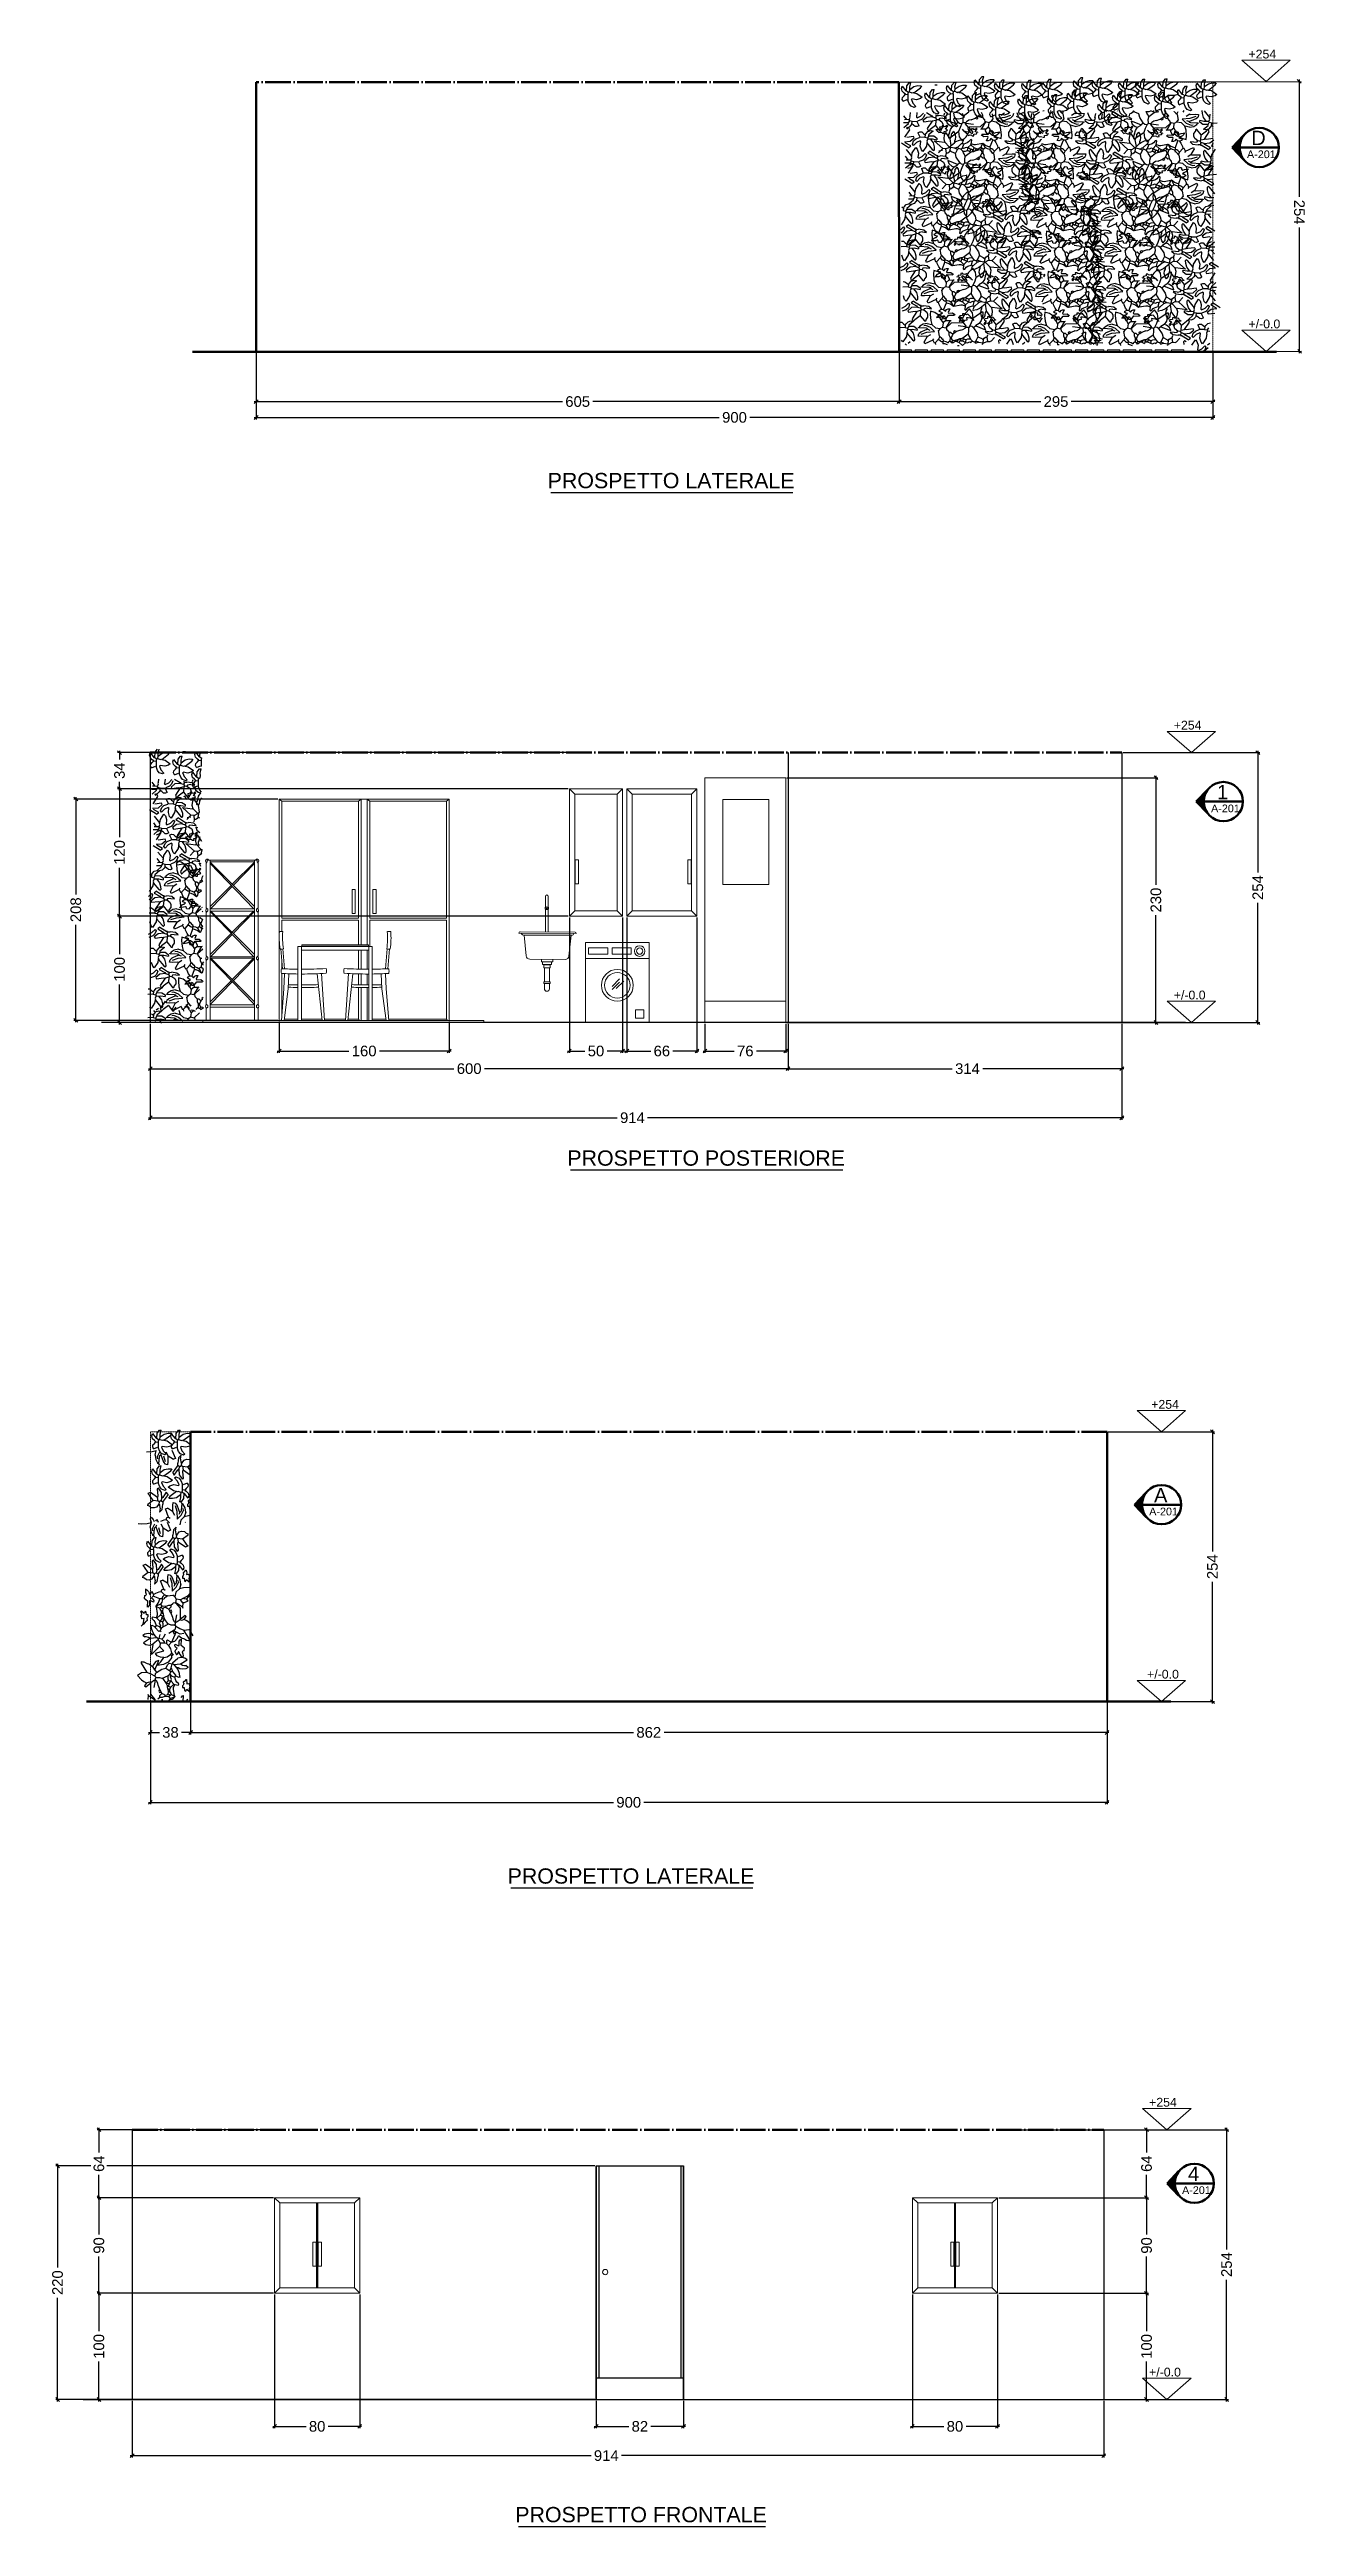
# Model space of a CAD drawing. Header units: inches. Extents: x 745 to 1928, y 308 to 2639.
import ezdxf
from ezdxf.enums import TextEntityAlignment as Align

# ---------------------------------------------------------------- set-up
doc = ezdxf.new("R2010")
doc.units = ezdxf.units.IN
doc.header["$MEASUREMENT"] = 0
doc.linetypes.add('ACAD_ISO04W100', pattern=[30, 24, -3, 0, -3])
doc.linetypes.add('HIDDEN', pattern=[0.375, 0.25, -0.125])
for name, color, linetype, lineweight in [('A-ELEV-MBE1', 7, 'Continuous', 25), ('A-ELEV-PATT', 8, 'Continuous', 18), ('A-FLOR-FTPT', 6, 'HIDDEN', 13), ('A-FURN', 8, 'Continuous', 20), ('A-SECT-MCUT', 7, 'Continuous', 25), ('A-WALL-FULL', 7, 'Continuous', 50), ('G-ANNO-DIM', 90, 'Continuous', 18), ('G-HEDGE', 96, 'Continuous', 25)]:
    doc.layers.add(name, color=color, linetype=linetype, lineweight=lineweight)
doc.styles.add('ARIAL', font='arial.ttf')
doc.styles.add('underline', font='arial.ttf')
doc.dimstyles.new('TICK_36', dxfattribs={"dimtxt": 10, "dimasz": 3.6, "dimexe": 1.8, "dimexo": 1.2, "dimgap": 1.8, "dimtad": 0, "dimdec": 0, "dimzin": 0, "dimdsep": 46, "dimtxsty": 'ARIAL', "dimblk": 'OBLIQUE', "dimcen": 1.8, "dimdle": 1.8, "dimclrd": 256, "dimclrt": 256, "dimadec": 0, "dimazin": 0, "dimtfac": 1, "dimtdec": 0, "dimtmove": 1, "dimatfit": 3, "dimldrblk": 'OPEN90', "dimfxl": 1, "dimtfill": 1, "dimtolj": 1, "dimtzin": 0, "dimarcsym": 0})

msp = doc.modelspace()

# ---------------------------------------------------------------- texts
at = {"style": 'underline'}
for s, p in [('PROSPETTO LATERALE', (1213.3, 2226.1)), ('PROSPETTO LATERALE', (1175.6, 912.6)), ('PROSPETTO FRONTALE', (1182.8, 311.5))]:
    msp.add_text(s, height=14.381, dxfattribs=at).set_placement(p)
at = {"layer": 'G-ANNO-DIM', "style": 'underline'}
for p in [(1872.6, 2630.6), (1802.3, 1998.9), (1781.1, 1359.6), (1779.1, 702.7)]:
    msp.add_text('+254', height=8.28, dxfattribs=at).set_placement(p)

# ---------------------------------------------------------------- blocks, each defined once
blk = doc.blocks.new('_Oblique')
at = {"color": 0, "linetype": 'ByBlock', "lineweight": -2}
blk.add_line((-0.5, -0.5), (0.5, 0.5), dxfattribs=at)
blk = doc.blocks.new('*D7')
at = {"layer": 'Defpoints', "color": 0, "transparency": 16777216}
for p in [(1736.4, 681), (1736.4, 427), (1852, 427)]:
    blk.add_point(p, dxfattribs=at)
at = {"layer": 'G-ANNO-DIM', "color": 0, "lineweight": -2, "transparency": 16777216}
for p, q in [((1737.6, 681), (1853.8, 681)), ((1737.6, 427), (1853.8, 427))]:
    blk.add_line(p, q, dxfattribs=at)
at = {"layer": 'G-ANNO-DIM', "lineweight": -2, "transparency": 16777216}
for p, q in [((1852, 682.8), (1852, 567)), ((1852, 425.2), (1852, 541.1))]:
    blk.add_line(p, q, dxfattribs=at)
at = {"layer": 'G-ANNO-DIM', "lineweight": -2, "transparency": 16777216, "xscale": 3.6, "yscale": 3.6, "zscale": 3.6}
for p, rotation in [((1852, 681), 90), ((1852, 427), 270)]:
    blk.add_blockref('_Oblique', p, dxfattribs=dict(at, rotation=rotation))
at = {"layer": 'G-ANNO-DIM', "transparency": 16777216, "insert": (1852, 554), "char_height": 10, "attachment_point": 5, "rotation": 90, "style": 'ARIAL', "bg_fill": 3, "box_fill_scale": 1.25, "bg_fill_color": 256, "bg_fill_true_color": 13158600, "bg_fill_transparency": 0}
blk.add_mtext('\\A1;254', dxfattribs=at)
blk = doc.blocks.new('_Open90')
at = {"color": 0, "linetype": 'ByBlock', "lineweight": -2}
for p, q in [((0, 0), (-1, 0)), ((-0.5, 0.5), (0, 0)), ((0, 0), (-0.5, -0.5))]:
    blk.add_line(p, q, dxfattribs=at)
blk = doc.blocks.new('*D8')
at = {"layer": 'Defpoints', "color": 0, "transparency": 16777216}
for p in [(1739.5, 1337.9), (1739.5, 1083.9), (1838.7, 1083.9)]:
    blk.add_point(p, dxfattribs=at)
at = {"layer": 'G-ANNO-DIM', "color": 0, "lineweight": -2, "transparency": 16777216}
for p, q in [((1740.7, 1337.9), (1840.5, 1337.9)), ((1740.7, 1083.9), (1840.5, 1083.9))]:
    blk.add_line(p, q, dxfattribs=at)
at = {"layer": 'G-ANNO-DIM', "lineweight": -2, "transparency": 16777216}
for p, q in [((1838.7, 1339.7), (1838.7, 1223.8)), ((1838.7, 1082.1), (1838.7, 1198))]:
    blk.add_line(p, q, dxfattribs=at)
at = {"layer": 'G-ANNO-DIM', "lineweight": -2, "transparency": 16777216, "xscale": 3.6, "yscale": 3.6, "zscale": 3.6}
for p, rotation in [((1838.7, 1337.9), 90), ((1838.7, 1083.9), 270)]:
    blk.add_blockref('_Oblique', p, dxfattribs=dict(at, rotation=rotation))
at = {"layer": 'G-ANNO-DIM', "transparency": 16777216, "insert": (1838.7, 1210.9), "char_height": 10, "attachment_point": 5, "rotation": 90, "style": 'ARIAL', "bg_fill": 3, "box_fill_scale": 1.25, "bg_fill_color": 256, "bg_fill_true_color": 13158600, "bg_fill_transparency": 0}
blk.add_mtext('\\A1;254', dxfattribs=at)
blk = doc.blocks.new('*D11')
at = {"layer": 'Defpoints', "color": 0, "transparency": 16777216}
for p in [(939, 2354.3), (1544, 2354.3), (939, 2307.6)]:
    blk.add_point(p, dxfattribs=at)
at = {"layer": 'G-ANNO-DIM', "color": 0, "lineweight": -2, "transparency": 16777216}
for p, q in [((939, 2353.1), (939, 2305.8)), ((1544, 2353.1), (1544, 2305.8))]:
    blk.add_line(p, q, dxfattribs=at)
at = {"layer": 'G-ANNO-DIM', "lineweight": -2, "transparency": 16777216}
for p, q in [((937.2, 2307.6), (1228.6, 2307.6)), ((1545.8, 2307.6), (1254.4, 2307.6))]:
    blk.add_line(p, q, dxfattribs=at)
at = {"layer": 'G-ANNO-DIM', "lineweight": -2, "transparency": 16777216, "xscale": 3.6, "yscale": 3.6, "zscale": 3.6, "rotation": 180}
blk.add_blockref('_Oblique', (939, 2307.6), dxfattribs=at)
at = {"layer": 'G-ANNO-DIM', "lineweight": -2, "transparency": 16777216, "xscale": 3.6, "yscale": 3.6, "zscale": 3.6}
blk.add_blockref('_Oblique', (1544, 2307.6), dxfattribs=at)
at = {"layer": 'G-ANNO-DIM', "transparency": 16777216, "insert": (1241.5, 2307.6), "char_height": 10, "attachment_point": 5, "style": 'ARIAL', "bg_fill": 3, "box_fill_scale": 1.25, "bg_fill_color": 256, "bg_fill_true_color": 13158600, "bg_fill_transparency": 0}
blk.add_mtext('\\A1;605', dxfattribs=at)
blk = doc.blocks.new('*D12')
at = {"layer": 'Defpoints', "color": 0, "transparency": 16777216}
for p in [(1544, 2354.3), (1839, 2354.3), (1544, 2307.6)]:
    blk.add_point(p, dxfattribs=at)
at = {"layer": 'G-ANNO-DIM', "color": 0, "lineweight": -2, "transparency": 16777216}
for p, q in [((1544, 2353.1), (1544, 2305.8)), ((1839, 2353.1), (1839, 2305.8))]:
    blk.add_line(p, q, dxfattribs=at)
at = {"layer": 'G-ANNO-DIM', "lineweight": -2, "transparency": 16777216}
for p, q in [((1542.2, 2307.6), (1678.5, 2307.6)), ((1840.8, 2307.6), (1704.5, 2307.6))]:
    blk.add_line(p, q, dxfattribs=at)
at = {"layer": 'G-ANNO-DIM', "lineweight": -2, "transparency": 16777216, "xscale": 3.6, "yscale": 3.6, "zscale": 3.6, "rotation": 180}
blk.add_blockref('_Oblique', (1544, 2307.6), dxfattribs=at)
at = {"layer": 'G-ANNO-DIM', "lineweight": -2, "transparency": 16777216, "xscale": 3.6, "yscale": 3.6, "zscale": 3.6}
blk.add_blockref('_Oblique', (1839, 2307.6), dxfattribs=at)
at = {"layer": 'G-ANNO-DIM', "transparency": 16777216, "insert": (1691.5, 2307.6), "char_height": 10, "attachment_point": 5, "style": 'ARIAL', "bg_fill": 3, "box_fill_scale": 1.25, "bg_fill_color": 256, "bg_fill_true_color": 13158600, "bg_fill_transparency": 0}
blk.add_mtext('\\A1;295', dxfattribs=at)
blk = doc.blocks.new('*D13')
at = {"layer": 'Defpoints', "color": 0, "transparency": 16777216}
for p in [(939, 2354.3), (1839, 2354.3), (939, 2292.7)]:
    blk.add_point(p, dxfattribs=at)
at = {"layer": 'G-ANNO-DIM', "color": 0, "lineweight": -2, "transparency": 16777216}
for p, q in [((939, 2353.1), (939, 2290.9)), ((1839, 2353.1), (1839, 2290.9))]:
    blk.add_line(p, q, dxfattribs=at)
at = {"layer": 'G-ANNO-DIM', "lineweight": -2, "transparency": 16777216}
for p, q in [((937.2, 2292.7), (1376.2, 2292.7)), ((1840.8, 2292.7), (1401.8, 2292.7))]:
    blk.add_line(p, q, dxfattribs=at)
at = {"layer": 'G-ANNO-DIM', "lineweight": -2, "transparency": 16777216, "xscale": 3.6, "yscale": 3.6, "zscale": 3.6, "rotation": 180}
blk.add_blockref('_Oblique', (939, 2292.7), dxfattribs=at)
at = {"layer": 'G-ANNO-DIM', "lineweight": -2, "transparency": 16777216, "xscale": 3.6, "yscale": 3.6, "zscale": 3.6}
blk.add_blockref('_Oblique', (1839, 2292.7), dxfattribs=at)
at = {"layer": 'G-ANNO-DIM', "transparency": 16777216, "insert": (1389, 2292.7), "char_height": 10, "attachment_point": 5, "style": 'ARIAL', "bg_fill": 3, "box_fill_scale": 1.25, "bg_fill_color": 256, "bg_fill_true_color": 13158600, "bg_fill_transparency": 0}
blk.add_mtext('\\A1;900', dxfattribs=at)
blk = doc.blocks.new('*D3')
at = {"layer": 'Defpoints', "color": 0, "transparency": 16777216}
for p in [(877.4, 1083.9), (1739.5, 1083.9), (877.4, 1054.9)]:
    blk.add_point(p, dxfattribs=at)
at = {"layer": 'G-ANNO-DIM', "color": 0, "lineweight": -2, "transparency": 16777216}
for p, q in [((877.4, 1082.7), (877.4, 1053.1)), ((1739.5, 1082.7), (1739.5, 1053.1))]:
    blk.add_line(p, q, dxfattribs=at)
at = {"layer": 'G-ANNO-DIM', "lineweight": -2, "transparency": 16777216}
for p, q in [((875.6, 1054.9), (1295.6, 1054.9)), ((1741.3, 1054.9), (1321.2, 1054.9))]:
    blk.add_line(p, q, dxfattribs=at)
at = {"layer": 'G-ANNO-DIM', "lineweight": -2, "transparency": 16777216, "xscale": 3.6, "yscale": 3.6, "zscale": 3.6, "rotation": 180}
blk.add_blockref('_Oblique', (877.4, 1054.9), dxfattribs=at)
at = {"layer": 'G-ANNO-DIM', "lineweight": -2, "transparency": 16777216, "xscale": 3.6, "yscale": 3.6, "zscale": 3.6}
blk.add_blockref('_Oblique', (1739.5, 1054.9), dxfattribs=at)
at = {"layer": 'G-ANNO-DIM', "transparency": 16777216, "insert": (1308.4, 1054.9), "char_height": 10, "attachment_point": 5, "style": 'ARIAL', "bg_fill": 3, "box_fill_scale": 1.25, "bg_fill_color": 256, "bg_fill_true_color": 13158600, "bg_fill_transparency": 0}
blk.add_mtext('\\A1;862', dxfattribs=at)
blk = doc.blocks.new('*D4')
at = {"layer": 'Defpoints', "color": 0, "transparency": 16777216}
for p in [(839.5, 1083.9), (877.4, 1083.9)]:
    blk.add_point(p, dxfattribs=at)
at = {"layer": 'G-ANNO-DIM', "color": 0, "lineweight": -2, "transparency": 16777216}
for p, q in [((839.5, 1082.7), (839.5, 1053.1)), ((877.4, 1082.7), (877.4, 1053.1))]:
    blk.add_line(p, q, dxfattribs=at)
at = {"layer": 'G-ANNO-DIM', "lineweight": -2, "transparency": 16777216}
for p, q in [((837.7, 1054.9), (849.5, 1054.9)), ((879.2, 1054.9), (867.4, 1054.9))]:
    blk.add_line(p, q, dxfattribs=at)
at = {"layer": 'G-ANNO-DIM', "lineweight": -2, "transparency": 16777216, "xscale": 3.6, "yscale": 3.6, "zscale": 3.6, "rotation": 180}
blk.add_blockref('_Oblique', (839.5, 1054.9), dxfattribs=at)
at = {"layer": 'G-ANNO-DIM', "lineweight": -2, "transparency": 16777216, "xscale": 3.6, "yscale": 3.6, "zscale": 3.6}
blk.add_blockref('_Oblique', (877.4, 1054.9), dxfattribs=at)
at = {"layer": 'G-ANNO-DIM', "transparency": 16777216, "insert": (858.4, 1054.9), "char_height": 10, "attachment_point": 5, "style": 'ARIAL', "bg_fill": 3, "box_fill_scale": 1.25, "bg_fill_color": 256, "bg_fill_true_color": 13158600, "bg_fill_transparency": 0}
blk.add_mtext('\\A1;38', dxfattribs=at)
at = {"layer": 'Defpoints', "color": 0, "transparency": 16777216}
blk.add_point((839.5, 1054.9), dxfattribs=at)
blk = doc.blocks.new('*D5')
at = {"layer": 'Defpoints', "color": 0, "transparency": 16777216}
for p in [(839.5, 1083.9), (1739.5, 1083.9), (839.5, 989.1)]:
    blk.add_point(p, dxfattribs=at)
at = {"layer": 'G-ANNO-DIM', "color": 0, "lineweight": -2, "transparency": 16777216}
for p, q in [((839.5, 1082.7), (839.5, 987.3)), ((1739.5, 1082.7), (1739.5, 987.3))]:
    blk.add_line(p, q, dxfattribs=at)
at = {"layer": 'G-ANNO-DIM', "lineweight": -2, "transparency": 16777216}
for p, q in [((837.7, 989.1), (1276.6, 989.1)), ((1741.3, 989.1), (1302.3, 989.1))]:
    blk.add_line(p, q, dxfattribs=at)
at = {"layer": 'G-ANNO-DIM', "lineweight": -2, "transparency": 16777216, "xscale": 3.6, "yscale": 3.6, "zscale": 3.6, "rotation": 180}
blk.add_blockref('_Oblique', (839.5, 989.1), dxfattribs=at)
at = {"layer": 'G-ANNO-DIM', "lineweight": -2, "transparency": 16777216, "xscale": 3.6, "yscale": 3.6, "zscale": 3.6}
blk.add_blockref('_Oblique', (1739.5, 989.1), dxfattribs=at)
at = {"layer": 'G-ANNO-DIM', "transparency": 16777216, "insert": (1289.5, 989.1), "char_height": 10, "attachment_point": 5, "style": 'ARIAL', "bg_fill": 3, "box_fill_scale": 1.25, "bg_fill_color": 256, "bg_fill_true_color": 13158600, "bg_fill_transparency": 0}
blk.add_mtext('\\A1;900', dxfattribs=at)
blk = doc.blocks.new('*D6')
at = {"layer": 'Defpoints', "color": 0, "transparency": 16777216}
for p in [(822.4, 427), (1736.4, 427), (1736.4, 374.2)]:
    blk.add_point(p, dxfattribs=at)
at = {"layer": 'G-ANNO-DIM', "color": 0, "lineweight": -2, "transparency": 16777216}
for p, q in [((822.4, 425.8), (822.4, 372.4)), ((1736.4, 425.8), (1736.4, 372.4))]:
    blk.add_line(p, q, dxfattribs=at)
at = {"layer": 'G-ANNO-DIM', "lineweight": -2, "transparency": 16777216}
for p, q in [((820.6, 374.2), (1255.6, 374.2)), ((1738.2, 374.2), (1281.2, 374.2))]:
    blk.add_line(p, q, dxfattribs=at)
at = {"layer": 'G-ANNO-DIM', "lineweight": -2, "transparency": 16777216, "xscale": 3.6, "yscale": 3.6, "zscale": 3.6, "rotation": 180}
blk.add_blockref('_Oblique', (822.4, 374.2), dxfattribs=at)
at = {"layer": 'G-ANNO-DIM', "lineweight": -2, "transparency": 16777216, "xscale": 3.6, "yscale": 3.6, "zscale": 3.6}
blk.add_blockref('_Oblique', (1736.4, 374.2), dxfattribs=at)
at = {"layer": 'G-ANNO-DIM', "transparency": 16777216, "insert": (1268.4, 374.2), "char_height": 10, "attachment_point": 5, "style": 'ARIAL', "bg_fill": 3, "box_fill_scale": 1.25, "bg_fill_color": 256, "bg_fill_true_color": 13158600, "bg_fill_transparency": 0}
blk.add_mtext('\\A1;914', dxfattribs=at)
blk = doc.blocks.new('*D22')
at = {"layer": 'Defpoints', "color": 0, "transparency": 16777216}
for p in [(1753.4, 1977.2), (1753.4, 1723.2), (1881.4, 1723.2), (956.4, 617), (791.1, 527), (956.4, 527)]:
    blk.add_point(p, dxfattribs=at)
at = {"layer": 'G-ANNO-DIM', "color": 0, "lineweight": -2, "transparency": 16777216}
for p, q in [((1754.6, 1977.2), (1883.2, 1977.2)), ((1754.6, 1723.2), (1883.2, 1723.2)), ((955.2, 617), (789.3, 617)), ((955.2, 527), (789.3, 527))]:
    blk.add_line(p, q, dxfattribs=at)
at = {"layer": 'G-ANNO-DIM', "lineweight": -2, "transparency": 16777216}
for p, q in [((1881.4, 1979), (1881.4, 1863.1)), ((1881.4, 1721.4), (1881.4, 1837.3)), ((791.1, 618.8), (791.1, 581)), ((791.1, 525.2), (791.1, 563.1))]:
    blk.add_line(p, q, dxfattribs=at)
at = {"layer": 'G-ANNO-DIM', "lineweight": -2, "transparency": 16777216, "xscale": 3.6, "yscale": 3.6, "zscale": 3.6}
for p, rotation in [((1881.4, 1977.2), 90), ((1881.4, 1723.2), 270), ((791.1, 617), 90), ((791.1, 527), 270)]:
    blk.add_blockref('_Oblique', p, dxfattribs=dict(at, rotation=rotation))
at = {"layer": 'G-ANNO-DIM', "transparency": 16777216, "char_height": 10, "attachment_point": 5, "rotation": 90, "style": 'ARIAL', "bg_fill": 3, "box_fill_scale": 1.25, "bg_fill_color": 256, "bg_fill_true_color": 13158600, "bg_fill_transparency": 0}
for s, insert in [('\\A1;254', (1881.4, 1850.2)), ('\\A1;90', (791.1, 572))]:
    blk.add_mtext(s, dxfattribs=dict(at, insert=insert))
blk = doc.blocks.new('*D21')
at = {"layer": 'Defpoints', "color": 0, "transparency": 16777216}
for p in [(839.4, 1723.2), (1439.4, 1723.2), (1439.4, 1679.7), (1258.9, 647), (752.2, 427), (1258.9, 427)]:
    blk.add_point(p, dxfattribs=at)
at = {"layer": 'G-ANNO-DIM', "color": 0, "lineweight": -2, "transparency": 16777216}
for p, q in [((839.4, 1722), (839.4, 1677.9)), ((1439.4, 1722), (1439.4, 1677.9)), ((1257.7, 647), (750.4, 647)), ((1257.7, 427), (750.4, 427))]:
    blk.add_line(p, q, dxfattribs=at)
at = {"layer": 'G-ANNO-DIM', "lineweight": -2, "transparency": 16777216}
for p, q in [((837.6, 1679.7), (1126.6, 1679.7)), ((1441.2, 1679.7), (1152.3, 1679.7)), ((752.2, 648.8), (752.2, 550)), ((752.2, 425.2), (752.2, 524.1))]:
    blk.add_line(p, q, dxfattribs=at)
at = {"layer": 'G-ANNO-DIM', "lineweight": -2, "transparency": 16777216, "xscale": 3.6, "yscale": 3.6, "zscale": 3.6}
for p, rotation in [((839.4, 1679.7), 180), ((752.2, 647), 90), ((752.2, 427), 270)]:
    blk.add_blockref('_Oblique', p, dxfattribs=dict(at, rotation=rotation))
blk.add_blockref('_Oblique', (1439.4, 1679.7), dxfattribs=at)
at = {"layer": 'G-ANNO-DIM', "transparency": 16777216, "insert": (1139.4, 1679.7), "char_height": 10, "attachment_point": 5, "style": 'ARIAL', "bg_fill": 3, "box_fill_scale": 1.25, "bg_fill_color": 256, "bg_fill_true_color": 13158600, "bg_fill_transparency": 0}
blk.add_mtext('\\A1;600', dxfattribs=at)
at = {"layer": 'G-ANNO-DIM', "transparency": 16777216, "insert": (752.2, 537), "char_height": 10, "attachment_point": 5, "rotation": 90, "style": 'ARIAL', "bg_fill": 3, "box_fill_scale": 1.25, "bg_fill_color": 256, "bg_fill_true_color": 13158600, "bg_fill_transparency": 0}
blk.add_mtext('\\A1;220', dxfattribs=at)
blk = doc.blocks.new('*D23')
at = {"layer": 'Defpoints', "color": 0, "transparency": 16777216}
for p in [(1439.4, 1723.2), (1753.4, 1723.2), (1753.4, 1679.7), (791.1, 681), (956.4, 681), (956.4, 617)]:
    blk.add_point(p, dxfattribs=at)
at = {"layer": 'G-ANNO-DIM', "color": 0, "lineweight": -2, "transparency": 16777216}
for p, q in [((1439.4, 1722), (1439.4, 1677.9)), ((1753.4, 1722), (1753.4, 1677.9)), ((955.2, 681), (789.3, 681)), ((955.2, 617), (789.3, 617))]:
    blk.add_line(p, q, dxfattribs=at)
at = {"layer": 'G-ANNO-DIM', "lineweight": -2, "transparency": 16777216}
for p, q in [((1437.6, 1679.7), (1595.3, 1679.7)), ((1755.2, 1679.7), (1621, 1679.7)), ((791.1, 682.8), (791.1, 658)), ((791.1, 615.2), (791.1, 640.1))]:
    blk.add_line(p, q, dxfattribs=at)
at = {"layer": 'G-ANNO-DIM', "lineweight": -2, "transparency": 16777216, "xscale": 3.6, "yscale": 3.6, "zscale": 3.6}
for p, rotation in [((1439.4, 1679.7), 180), ((791.1, 681), 90), ((791.1, 617), 270)]:
    blk.add_blockref('_Oblique', p, dxfattribs=dict(at, rotation=rotation))
blk.add_blockref('_Oblique', (1753.4, 1679.7), dxfattribs=at)
at = {"layer": 'G-ANNO-DIM', "transparency": 16777216, "insert": (1608.2, 1679.7), "char_height": 10, "attachment_point": 5, "style": 'ARIAL', "bg_fill": 3, "box_fill_scale": 1.25, "bg_fill_color": 256, "bg_fill_true_color": 13158600, "bg_fill_transparency": 0}
blk.add_mtext('\\A1;314', dxfattribs=at)
at = {"layer": 'G-ANNO-DIM', "transparency": 16777216, "insert": (791.1, 649), "char_height": 10, "attachment_point": 5, "rotation": 90, "style": 'ARIAL', "bg_fill": 3, "box_fill_scale": 1.25, "bg_fill_color": 256, "bg_fill_true_color": 13158600, "bg_fill_transparency": 0}
blk.add_mtext('\\A1;64', dxfattribs=at)
blk = doc.blocks.new('*D24')
at = {"layer": 'Defpoints', "color": 0, "transparency": 16777216}
for p in [(839.4, 1723.2), (1753.4, 1723.2), (1753.4, 1633.5), (956.4, 527), (791.1, 427), (956.4, 427)]:
    blk.add_point(p, dxfattribs=at)
at = {"layer": 'G-ANNO-DIM', "color": 0, "lineweight": -2, "transparency": 16777216}
for p, q in [((839.4, 1722), (839.4, 1631.7)), ((1753.4, 1722), (1753.4, 1631.7)), ((955.2, 527), (789.3, 527)), ((955.2, 427), (789.3, 427))]:
    blk.add_line(p, q, dxfattribs=at)
at = {"layer": 'G-ANNO-DIM', "lineweight": -2, "transparency": 16777216}
for p, q in [((837.6, 1633.5), (1280.2, 1633.5)), ((1755.2, 1633.5), (1305.8, 1633.5)), ((791.1, 528.8), (791.1, 489.4)), ((791.1, 425.2), (791.1, 464.7))]:
    blk.add_line(p, q, dxfattribs=at)
at = {"layer": 'G-ANNO-DIM', "lineweight": -2, "transparency": 16777216, "xscale": 3.6, "yscale": 3.6, "zscale": 3.6}
for p, rotation in [((839.4, 1633.5), 180), ((791.1, 527), 90), ((791.1, 427), 270)]:
    blk.add_blockref('_Oblique', p, dxfattribs=dict(at, rotation=rotation))
blk.add_blockref('_Oblique', (1753.4, 1633.5), dxfattribs=at)
at = {"layer": 'G-ANNO-DIM', "transparency": 16777216, "insert": (1293, 1633.5), "char_height": 10, "attachment_point": 5, "style": 'ARIAL', "bg_fill": 3, "box_fill_scale": 1.25, "bg_fill_color": 256, "bg_fill_true_color": 13158600, "bg_fill_transparency": 0}
blk.add_mtext('\\A1;914', dxfattribs=at)
at = {"layer": 'G-ANNO-DIM', "transparency": 16777216, "insert": (791.1, 477), "char_height": 10, "attachment_point": 5, "rotation": 90, "style": 'ARIAL', "bg_fill": 3, "box_fill_scale": 1.25, "bg_fill_color": 256, "bg_fill_true_color": 13158600, "bg_fill_transparency": 0}
blk.add_mtext('\\A1;100', dxfattribs=at)
blk = doc.blocks.new('wall elev section')
h = blk.add_hatch(color=256)
h.dxf.hatch_style = 1
h.paths.add_polyline_path([(-10.6, -11.2), (0, 0), (-10.6, 11.2, -0.171451), (-6.7, 0, -0.171451)])
for p, q in [((-42.3, 0), (-6.7, 0)), ((0, 0), (-10.6, 11.2)), ((0, 0), (-10.6, -11.2))]:
    blk.add_line(p, q)
blk.add_circle((-24.5, 0), 17.8)
at = {"style": 'ARIAL'}
for tag, height, p in [('A', 13, (-24.2, 8.7)), ('A-301', 7, (-24.6, -6.1))]:
    blk.add_attdef(tag, text='', height=height, dxfattribs=at).set_placement(p, align=Align.MIDDLE_CENTER)
blk = doc.blocks.new('*D18')
at = {"layer": 'Defpoints', "color": 0, "transparency": 16777216}
for p in [(1636.4, 617), (1776.7, 617), (1636.4, 527)]:
    blk.add_point(p, dxfattribs=at)
at = {"layer": 'G-ANNO-DIM', "color": 0, "lineweight": -2, "transparency": 16777216}
for p, q in [((1637.6, 617), (1778.5, 617)), ((1637.6, 527), (1778.5, 527))]:
    blk.add_line(p, q, dxfattribs=at)
at = {"layer": 'G-ANNO-DIM', "lineweight": -2, "transparency": 16777216}
for p, q in [((1776.7, 618.8), (1776.7, 581)), ((1776.7, 525.2), (1776.7, 563.1))]:
    blk.add_line(p, q, dxfattribs=at)
at = {"layer": 'G-ANNO-DIM', "lineweight": -2, "transparency": 16777216, "xscale": 3.6, "yscale": 3.6, "zscale": 3.6}
for p, rotation in [((1776.7, 617), 90), ((1776.7, 527), 270)]:
    blk.add_blockref('_Oblique', p, dxfattribs=dict(at, rotation=rotation))
at = {"layer": 'G-ANNO-DIM', "transparency": 16777216, "insert": (1776.7, 572), "char_height": 10, "attachment_point": 5, "rotation": 90, "style": 'ARIAL', "bg_fill": 3, "box_fill_scale": 1.25, "bg_fill_color": 256, "bg_fill_true_color": 13158600, "bg_fill_transparency": 0}
blk.add_mtext('\\A1;90', dxfattribs=at)
blk = doc.blocks.new('*D19')
at = {"layer": 'Defpoints', "color": 0, "transparency": 16777216}
for p in [(1636.4, 681), (1776.7, 681), (1636.4, 617)]:
    blk.add_point(p, dxfattribs=at)
at = {"layer": 'G-ANNO-DIM', "color": 0, "lineweight": -2, "transparency": 16777216}
for p, q in [((1637.6, 681), (1778.5, 681)), ((1637.6, 617), (1778.5, 617))]:
    blk.add_line(p, q, dxfattribs=at)
at = {"layer": 'G-ANNO-DIM', "lineweight": -2, "transparency": 16777216}
for p, q in [((1776.7, 682.8), (1776.7, 658)), ((1776.7, 615.2), (1776.7, 640.1))]:
    blk.add_line(p, q, dxfattribs=at)
at = {"layer": 'G-ANNO-DIM', "lineweight": -2, "transparency": 16777216, "xscale": 3.6, "yscale": 3.6, "zscale": 3.6}
for p, rotation in [((1776.7, 681), 90), ((1776.7, 617), 270)]:
    blk.add_blockref('_Oblique', p, dxfattribs=dict(at, rotation=rotation))
at = {"layer": 'G-ANNO-DIM', "transparency": 16777216, "insert": (1776.7, 649), "char_height": 10, "attachment_point": 5, "rotation": 90, "style": 'ARIAL', "bg_fill": 3, "box_fill_scale": 1.25, "bg_fill_color": 256, "bg_fill_true_color": 13158600, "bg_fill_transparency": 0}
blk.add_mtext('\\A1;64', dxfattribs=at)
blk = doc.blocks.new('*D20')
at = {"layer": 'Defpoints', "color": 0, "transparency": 16777216}
for p in [(1636.4, 527), (1636.4, 427), (1776.7, 427)]:
    blk.add_point(p, dxfattribs=at)
at = {"layer": 'G-ANNO-DIM', "color": 0, "lineweight": -2, "transparency": 16777216}
for p, q in [((1637.6, 527), (1778.5, 527)), ((1637.6, 427), (1778.5, 427))]:
    blk.add_line(p, q, dxfattribs=at)
at = {"layer": 'G-ANNO-DIM', "lineweight": -2, "transparency": 16777216}
for p, q in [((1776.7, 528.8), (1776.7, 489.4)), ((1776.7, 425.2), (1776.7, 464.7))]:
    blk.add_line(p, q, dxfattribs=at)
at = {"layer": 'G-ANNO-DIM', "lineweight": -2, "transparency": 16777216, "xscale": 3.6, "yscale": 3.6, "zscale": 3.6}
for p, rotation in [((1776.7, 527), 90), ((1776.7, 427), 270)]:
    blk.add_blockref('_Oblique', p, dxfattribs=dict(at, rotation=rotation))
at = {"layer": 'G-ANNO-DIM', "transparency": 16777216, "insert": (1776.7, 477), "char_height": 10, "attachment_point": 5, "rotation": 90, "style": 'ARIAL', "bg_fill": 3, "box_fill_scale": 1.25, "bg_fill_color": 256, "bg_fill_true_color": 13158600, "bg_fill_transparency": 0}
blk.add_mtext('\\A1;100', dxfattribs=at)
blk = doc.blocks.new('*D25')
at = {"layer": 'Defpoints', "color": 0, "transparency": 16777216}
for p in [(956.4, 527), (1036.4, 527), (1036.4, 401.7)]:
    blk.add_point(p, dxfattribs=at)
at = {"layer": 'G-ANNO-DIM', "color": 0, "lineweight": -2, "transparency": 16777216}
for p, q in [((956.4, 525.8), (956.4, 399.9)), ((1036.4, 525.8), (1036.4, 399.9))]:
    blk.add_line(p, q, dxfattribs=at)
at = {"layer": 'G-ANNO-DIM', "lineweight": -2, "transparency": 16777216}
for p, q in [((954.6, 401.7), (987.5, 401.7)), ((1038.2, 401.7), (1005.4, 401.7))]:
    blk.add_line(p, q, dxfattribs=at)
at = {"layer": 'G-ANNO-DIM', "lineweight": -2, "transparency": 16777216, "xscale": 3.6, "yscale": 3.6, "zscale": 3.6, "rotation": 180}
blk.add_blockref('_Oblique', (956.4, 401.7), dxfattribs=at)
at = {"layer": 'G-ANNO-DIM', "lineweight": -2, "transparency": 16777216, "xscale": 3.6, "yscale": 3.6, "zscale": 3.6}
blk.add_blockref('_Oblique', (1036.4, 401.7), dxfattribs=at)
at = {"layer": 'G-ANNO-DIM', "transparency": 16777216, "insert": (996.4, 401.7), "char_height": 10, "attachment_point": 5, "style": 'ARIAL', "bg_fill": 3, "box_fill_scale": 1.25, "bg_fill_color": 256, "bg_fill_true_color": 13158600, "bg_fill_transparency": 0}
blk.add_mtext('\\A1;80', dxfattribs=at)
blk = doc.blocks.new('*D26')
at = {"layer": 'Defpoints', "color": 0, "transparency": 16777216}
for p in [(1258.9, 427), (1341, 427), (1341, 401.7)]:
    blk.add_point(p, dxfattribs=at)
at = {"layer": 'G-ANNO-DIM', "color": 0, "lineweight": -2, "transparency": 16777216}
for p, q in [((1258.9, 425.8), (1258.9, 399.9)), ((1341, 425.8), (1341, 399.9))]:
    blk.add_line(p, q, dxfattribs=at)
at = {"layer": 'G-ANNO-DIM', "lineweight": -2, "transparency": 16777216}
for p, q in [((1257.1, 401.7), (1291.1, 401.7)), ((1342.8, 401.7), (1308.9, 401.7))]:
    blk.add_line(p, q, dxfattribs=at)
at = {"layer": 'G-ANNO-DIM', "lineweight": -2, "transparency": 16777216, "xscale": 3.6, "yscale": 3.6, "zscale": 3.6, "rotation": 180}
blk.add_blockref('_Oblique', (1258.9, 401.7), dxfattribs=at)
at = {"layer": 'G-ANNO-DIM', "lineweight": -2, "transparency": 16777216, "xscale": 3.6, "yscale": 3.6, "zscale": 3.6}
blk.add_blockref('_Oblique', (1341, 401.7), dxfattribs=at)
at = {"layer": 'G-ANNO-DIM', "transparency": 16777216, "insert": (1300, 401.7), "char_height": 10, "attachment_point": 5, "style": 'ARIAL', "bg_fill": 3, "box_fill_scale": 1.25, "bg_fill_color": 256, "bg_fill_true_color": 13158600, "bg_fill_transparency": 0}
blk.add_mtext('\\A1;82', dxfattribs=at)
blk = doc.blocks.new('*D27')
at = {"layer": 'Defpoints', "color": 0, "transparency": 16777216}
for p in [(1556.4, 527), (1636.4, 527), (1636.4, 401.7)]:
    blk.add_point(p, dxfattribs=at)
at = {"layer": 'G-ANNO-DIM', "color": 0, "lineweight": -2, "transparency": 16777216}
for p, q in [((1556.4, 525.8), (1556.4, 399.9)), ((1636.4, 525.8), (1636.4, 399.9))]:
    blk.add_line(p, q, dxfattribs=at)
at = {"layer": 'G-ANNO-DIM', "lineweight": -2, "transparency": 16777216}
for p, q in [((1554.6, 401.7), (1587.5, 401.7)), ((1638.2, 401.7), (1605.4, 401.7))]:
    blk.add_line(p, q, dxfattribs=at)
at = {"layer": 'G-ANNO-DIM', "lineweight": -2, "transparency": 16777216, "xscale": 3.6, "yscale": 3.6, "zscale": 3.6, "rotation": 180}
blk.add_blockref('_Oblique', (1556.4, 401.7), dxfattribs=at)
at = {"layer": 'G-ANNO-DIM', "lineweight": -2, "transparency": 16777216, "xscale": 3.6, "yscale": 3.6, "zscale": 3.6}
blk.add_blockref('_Oblique', (1636.4, 401.7), dxfattribs=at)
at = {"layer": 'G-ANNO-DIM', "transparency": 16777216, "insert": (1596.4, 401.7), "char_height": 10, "attachment_point": 5, "style": 'ARIAL', "bg_fill": 3, "box_fill_scale": 1.25, "bg_fill_color": 256, "bg_fill_true_color": 13158600, "bg_fill_transparency": 0}
blk.add_mtext('\\A1;80', dxfattribs=at)
blk = doc.blocks.new('*D28')
at = {"layer": 'Defpoints', "color": 0, "transparency": 16777216}
for p in [(1437.2, 1953.6), (1437.2, 1723.2), (1785.5, 1723.2)]:
    blk.add_point(p, dxfattribs=at)
at = {"layer": 'G-ANNO-DIM', "color": 0, "lineweight": -2, "transparency": 16777216}
for p, q in [((1438.4, 1953.6), (1787.3, 1953.6)), ((1438.4, 1723.2), (1787.3, 1723.2))]:
    blk.add_line(p, q, dxfattribs=at)
at = {"layer": 'G-ANNO-DIM', "lineweight": -2, "transparency": 16777216}
for p, q in [((1785.5, 1955.4), (1785.5, 1851.3)), ((1785.5, 1721.4), (1785.5, 1825.5))]:
    blk.add_line(p, q, dxfattribs=at)
at = {"layer": 'G-ANNO-DIM', "lineweight": -2, "transparency": 16777216, "xscale": 3.6, "yscale": 3.6, "zscale": 3.6}
for p, rotation in [((1785.5, 1953.6), 90), ((1785.5, 1723.2), 270)]:
    blk.add_blockref('_Oblique', p, dxfattribs=dict(at, rotation=rotation))
at = {"layer": 'G-ANNO-DIM', "transparency": 16777216, "insert": (1785.5, 1838.4), "char_height": 10, "attachment_point": 5, "rotation": 90, "style": 'ARIAL', "bg_fill": 3, "box_fill_scale": 1.25, "bg_fill_color": 256, "bg_fill_true_color": 13158600, "bg_fill_transparency": 0}
blk.add_mtext('\\A1;230', dxfattribs=at)
blk = doc.blocks.new('*D29')
at = {"layer": 'Defpoints', "color": 0, "transparency": 16777216}
for p in [(1233.7, 1823.2), (1283.7, 1823.2), (1283.7, 1696.3)]:
    blk.add_point(p, dxfattribs=at)
at = {"layer": 'G-ANNO-DIM', "color": 0, "lineweight": -2, "transparency": 16777216}
for p, q in [((1233.7, 1822), (1233.7, 1694.5)), ((1283.7, 1822), (1283.7, 1694.5))]:
    blk.add_line(p, q, dxfattribs=at)
at = {"layer": 'G-ANNO-DIM', "lineweight": -2, "transparency": 16777216}
for p, q in [((1231.9, 1696.3), (1249.7, 1696.3)), ((1285.5, 1696.3), (1267.6, 1696.3))]:
    blk.add_line(p, q, dxfattribs=at)
at = {"layer": 'G-ANNO-DIM', "lineweight": -2, "transparency": 16777216, "xscale": 3.6, "yscale": 3.6, "zscale": 3.6, "rotation": 180}
blk.add_blockref('_Oblique', (1233.7, 1696.3), dxfattribs=at)
at = {"layer": 'G-ANNO-DIM', "lineweight": -2, "transparency": 16777216, "xscale": 3.6, "yscale": 3.6, "zscale": 3.6}
blk.add_blockref('_Oblique', (1283.7, 1696.3), dxfattribs=at)
at = {"layer": 'G-ANNO-DIM', "transparency": 16777216, "insert": (1258.7, 1696.3), "char_height": 10, "attachment_point": 5, "style": 'ARIAL', "bg_fill": 3, "box_fill_scale": 1.25, "bg_fill_color": 256, "bg_fill_true_color": 13158600, "bg_fill_transparency": 0}
blk.add_mtext('\\A1;50', dxfattribs=at)
blk = doc.blocks.new('*D30')
at = {"layer": 'Defpoints', "color": 0, "transparency": 16777216}
for p in [(1287.7, 1823.2), (1353.7, 1823.2), (1353.7, 1696.3)]:
    blk.add_point(p, dxfattribs=at)
at = {"layer": 'G-ANNO-DIM', "color": 0, "lineweight": -2, "transparency": 16777216}
for p, q in [((1287.7, 1822), (1287.7, 1694.5)), ((1353.7, 1822), (1353.7, 1694.5))]:
    blk.add_line(p, q, dxfattribs=at)
at = {"layer": 'G-ANNO-DIM', "lineweight": -2, "transparency": 16777216}
for p, q in [((1285.9, 1696.3), (1311.7, 1696.3)), ((1355.5, 1696.3), (1329.7, 1696.3))]:
    blk.add_line(p, q, dxfattribs=at)
at = {"layer": 'G-ANNO-DIM', "lineweight": -2, "transparency": 16777216, "xscale": 3.6, "yscale": 3.6, "zscale": 3.6, "rotation": 180}
blk.add_blockref('_Oblique', (1287.7, 1696.3), dxfattribs=at)
at = {"layer": 'G-ANNO-DIM', "lineweight": -2, "transparency": 16777216, "xscale": 3.6, "yscale": 3.6, "zscale": 3.6}
blk.add_blockref('_Oblique', (1353.7, 1696.3), dxfattribs=at)
at = {"layer": 'G-ANNO-DIM', "transparency": 16777216, "insert": (1320.7, 1696.3), "char_height": 10, "attachment_point": 5, "style": 'ARIAL', "bg_fill": 3, "box_fill_scale": 1.25, "bg_fill_color": 256, "bg_fill_true_color": 13158600, "bg_fill_transparency": 0}
blk.add_mtext('\\A1;66', dxfattribs=at)
blk = doc.blocks.new('*D31')
at = {"layer": 'Defpoints', "color": 0, "transparency": 16777216}
for p in [(1361.2, 1723.2), (1437.2, 1723.2), (1437.2, 1696.3)]:
    blk.add_point(p, dxfattribs=at)
at = {"layer": 'G-ANNO-DIM', "color": 0, "lineweight": -2, "transparency": 16777216}
for p, q in [((1361.2, 1722), (1361.2, 1694.5)), ((1437.2, 1722), (1437.2, 1694.5))]:
    blk.add_line(p, q, dxfattribs=at)
at = {"layer": 'G-ANNO-DIM', "lineweight": -2, "transparency": 16777216}
for p, q in [((1359.4, 1696.3), (1390.2, 1696.3)), ((1439, 1696.3), (1408.1, 1696.3))]:
    blk.add_line(p, q, dxfattribs=at)
at = {"layer": 'G-ANNO-DIM', "lineweight": -2, "transparency": 16777216, "xscale": 3.6, "yscale": 3.6, "zscale": 3.6, "rotation": 180}
blk.add_blockref('_Oblique', (1361.2, 1696.3), dxfattribs=at)
at = {"layer": 'G-ANNO-DIM', "lineweight": -2, "transparency": 16777216, "xscale": 3.6, "yscale": 3.6, "zscale": 3.6}
blk.add_blockref('_Oblique', (1437.2, 1696.3), dxfattribs=at)
at = {"layer": 'G-ANNO-DIM', "transparency": 16777216, "insert": (1399.2, 1696.3), "char_height": 10, "attachment_point": 5, "style": 'ARIAL', "bg_fill": 3, "box_fill_scale": 1.25, "bg_fill_color": 256, "bg_fill_true_color": 13158600, "bg_fill_transparency": 0}
blk.add_mtext('\\A1;76', dxfattribs=at)
blk = doc.blocks.new('*D32')
at = {"layer": 'Defpoints', "color": 0, "transparency": 16777216}
for p in [(960.6, 1725.2), (1120.6, 1725.2), (1120.6, 1696.3)]:
    blk.add_point(p, dxfattribs=at)
at = {"layer": 'G-ANNO-DIM', "color": 0, "lineweight": -2, "transparency": 16777216}
for p, q in [((960.6, 1724), (960.6, 1694.5)), ((1120.6, 1724), (1120.6, 1694.5))]:
    blk.add_line(p, q, dxfattribs=at)
at = {"layer": 'G-ANNO-DIM', "lineweight": -2, "transparency": 16777216}
for p, q in [((958.8, 1696.3), (1028.2, 1696.3)), ((1122.4, 1696.3), (1052.9, 1696.3))]:
    blk.add_line(p, q, dxfattribs=at)
at = {"layer": 'G-ANNO-DIM', "lineweight": -2, "transparency": 16777216, "xscale": 3.6, "yscale": 3.6, "zscale": 3.6, "rotation": 180}
blk.add_blockref('_Oblique', (960.6, 1696.3), dxfattribs=at)
at = {"layer": 'G-ANNO-DIM', "lineweight": -2, "transparency": 16777216, "xscale": 3.6, "yscale": 3.6, "zscale": 3.6}
blk.add_blockref('_Oblique', (1120.6, 1696.3), dxfattribs=at)
at = {"layer": 'G-ANNO-DIM', "transparency": 16777216, "insert": (1040.6, 1696.3), "char_height": 10, "attachment_point": 5, "style": 'ARIAL', "bg_fill": 3, "box_fill_scale": 1.25, "bg_fill_color": 256, "bg_fill_true_color": 13158600, "bg_fill_transparency": 0}
blk.add_mtext('\\A1;160', dxfattribs=at)
blk = doc.blocks.new('*D33')
at = {"layer": 'Defpoints', "color": 0, "transparency": 16777216}
for p in [(1233.7, 1943.2), (810.5, 1823.2), (1233.7, 1823.2)]:
    blk.add_point(p, dxfattribs=at)
at = {"layer": 'G-ANNO-DIM', "color": 0, "lineweight": -2, "transparency": 16777216}
for p, q in [((1232.5, 1943.2), (808.7, 1943.2)), ((1232.5, 1823.2), (808.7, 1823.2))]:
    blk.add_line(p, q, dxfattribs=at)
at = {"layer": 'G-ANNO-DIM', "lineweight": -2, "transparency": 16777216}
for p, q in [((810.5, 1945), (810.5, 1895.5)), ((810.5, 1821.4), (810.5, 1870.8))]:
    blk.add_line(p, q, dxfattribs=at)
at = {"layer": 'G-ANNO-DIM', "lineweight": -2, "transparency": 16777216, "xscale": 3.6, "yscale": 3.6, "zscale": 3.6}
for p, rotation in [((810.5, 1943.2), 90), ((810.5, 1823.2), 270)]:
    blk.add_blockref('_Oblique', p, dxfattribs=dict(at, rotation=rotation))
at = {"layer": 'G-ANNO-DIM', "transparency": 16777216, "insert": (810.5, 1883.2), "char_height": 10, "attachment_point": 5, "rotation": 90, "style": 'ARIAL', "bg_fill": 3, "box_fill_scale": 1.25, "bg_fill_color": 256, "bg_fill_true_color": 13158600, "bg_fill_transparency": 0}
blk.add_mtext('\\A1;120', dxfattribs=at)
blk = doc.blocks.new('*D34')
at = {"layer": 'Defpoints', "color": 0, "transparency": 16777216}
for p in [(1233.7, 1977.2), (1233.7, 1943.2)]:
    blk.add_point(p, dxfattribs=at)
at = {"layer": 'G-ANNO-DIM', "color": 0, "lineweight": -2, "transparency": 16777216}
for p, q in [((1232.5, 1977.2), (808.7, 1977.2)), ((1232.5, 1943.2), (808.7, 1943.2))]:
    blk.add_line(p, q, dxfattribs=at)
at = {"layer": 'G-ANNO-DIM', "lineweight": -2, "transparency": 16777216}
for p, q in [((810.5, 1979), (810.5, 1969.1)), ((810.5, 1941.4), (810.5, 1951.2))]:
    blk.add_line(p, q, dxfattribs=at)
at = {"layer": 'G-ANNO-DIM', "lineweight": -2, "transparency": 16777216, "xscale": 3.6, "yscale": 3.6, "zscale": 3.6}
for p, rotation in [((810.5, 1977.2), 90), ((810.5, 1943.2), 270)]:
    blk.add_blockref('_Oblique', p, dxfattribs=dict(at, rotation=rotation))
at = {"layer": 'G-ANNO-DIM', "transparency": 16777216, "insert": (810.5, 1960.2), "char_height": 10, "attachment_point": 5, "rotation": 90, "style": 'ARIAL', "bg_fill": 3, "box_fill_scale": 1.25, "bg_fill_color": 256, "bg_fill_true_color": 13158600, "bg_fill_transparency": 0}
blk.add_mtext('\\A1;34', dxfattribs=at)
at = {"layer": 'Defpoints', "color": 0, "transparency": 16777216}
blk.add_point((810.5, 1977.2), dxfattribs=at)
blk = doc.blocks.new('*D35')
at = {"layer": 'Defpoints', "color": 0, "transparency": 16777216}
for p in [(1233.7, 1823.2), (810.5, 1723.2), (1233.7, 1723.2)]:
    blk.add_point(p, dxfattribs=at)
at = {"layer": 'G-ANNO-DIM', "color": 0, "lineweight": -2, "transparency": 16777216}
for p, q in [((1232.5, 1823.2), (808.7, 1823.2)), ((1232.5, 1723.2), (808.7, 1723.2))]:
    blk.add_line(p, q, dxfattribs=at)
at = {"layer": 'G-ANNO-DIM', "lineweight": -2, "transparency": 16777216}
for p, q in [((810.5, 1825), (810.5, 1785.5)), ((810.5, 1721.4), (810.5, 1760.8))]:
    blk.add_line(p, q, dxfattribs=at)
at = {"layer": 'G-ANNO-DIM', "lineweight": -2, "transparency": 16777216, "xscale": 3.6, "yscale": 3.6, "zscale": 3.6}
for p, rotation in [((810.5, 1823.2), 90), ((810.5, 1723.2), 270)]:
    blk.add_blockref('_Oblique', p, dxfattribs=dict(at, rotation=rotation))
at = {"layer": 'G-ANNO-DIM', "transparency": 16777216, "insert": (810.5, 1773.2), "char_height": 10, "attachment_point": 5, "rotation": 90, "style": 'ARIAL', "bg_fill": 3, "box_fill_scale": 1.25, "bg_fill_color": 256, "bg_fill_true_color": 13158600, "bg_fill_transparency": 0}
blk.add_mtext('\\A1;100', dxfattribs=at)
blk = doc.blocks.new('*D36')
at = {"layer": 'Defpoints', "color": 0, "transparency": 16777216}
for p in [(960.6, 1933.5), (769.4, 1725.2), (960.6, 1725.2)]:
    blk.add_point(p, dxfattribs=at)
at = {"layer": 'G-ANNO-DIM', "lineweight": -2, "transparency": 16777216}
for p, q in [((769.4, 1935.3), (769.4, 1842.3)), ((769.4, 1723.4), (769.4, 1816.4))]:
    blk.add_line(p, q, dxfattribs=at)
at = {"layer": 'G-ANNO-DIM', "color": 0, "lineweight": -2, "transparency": 16777216}
for p, q in [((959.4, 1933.5), (767.6, 1933.5)), ((959.4, 1725.2), (767.6, 1725.2))]:
    blk.add_line(p, q, dxfattribs=at)
at = {"layer": 'G-ANNO-DIM', "lineweight": -2, "transparency": 16777216, "xscale": 3.6, "yscale": 3.6, "zscale": 3.6}
for p, rotation in [((769.4, 1933.5), 90), ((769.4, 1725.2), 270)]:
    blk.add_blockref('_Oblique', p, dxfattribs=dict(at, rotation=rotation))
at = {"layer": 'G-ANNO-DIM', "transparency": 16777216, "insert": (769.4, 1829.3), "char_height": 10, "attachment_point": 5, "rotation": 90, "style": 'ARIAL', "bg_fill": 3, "box_fill_scale": 1.25, "bg_fill_color": 256, "bg_fill_true_color": 13158600, "bg_fill_transparency": 0}
blk.add_mtext('\\A1;208', dxfattribs=at)
blk = doc.blocks.new('*D37')
at = {"layer": 'Defpoints', "color": 0, "transparency": 16777216}
for p in [(1543.5, 2608.3), (1920.2, 2609), (1544, 2354.3)]:
    blk.add_point(p, dxfattribs=at)
at = {"layer": 'G-ANNO-DIM', "color": 0, "lineweight": -2, "transparency": 16777216}
for p, q in [((1544.7, 2608.3), (1922, 2609)), ((1545.2, 2354.3), (1922.5, 2355))]:
    blk.add_line(p, q, dxfattribs=at)
at = {"layer": 'G-ANNO-DIM', "lineweight": -2, "transparency": 16777216}
for p, q in [((1920.2, 2610.8), (1920.4, 2498.9)), ((1920.7, 2353.2), (1920.5, 2473))]:
    blk.add_line(p, q, dxfattribs=at)
at = {"layer": 'G-ANNO-DIM', "lineweight": -2, "transparency": 16777216, "xscale": 3.6, "yscale": 3.6, "zscale": 3.6}
for p, rotation in [((1920.2, 2609), 90.11050432522009), ((1920.7, 2355), 270.1105043252201)]:
    blk.add_blockref('_Oblique', p, dxfattribs=dict(at, rotation=rotation))
at = {"layer": 'G-ANNO-DIM', "transparency": 16777216, "insert": (1920.4, 2485.9), "char_height": 10, "attachment_point": 5, "rotation": 270.1105, "style": 'ARIAL', "bg_fill": 3, "box_fill_scale": 1.25, "bg_fill_color": 256, "bg_fill_true_color": 13158600, "bg_fill_transparency": 0}
blk.add_mtext('\\A1;254', dxfattribs=at)

# ---------------------------------------------------------------- linework, layer by layer
for p, q in [((1216.2, 2222.2), (1443.9, 2222.2)), ((1178.5, 908.7), (1406.2, 908.7)), ((1185.8, 307.5), (1418.1, 307.5))]:
    msp.add_line(p, q)
at = {"layer": 'A-ELEV-MBE1'}
for p, q in [((1258.9, 647), (1258.9, 427)), ((1258.9, 647), (1341, 647)), ((1258.9, 427), (1258.9, 647)), ((1261.4, 647), (1261.4, 447)), ((1338.4, 647), (1338.4, 447)), ((1341, 647), (1341, 427)), ((1341, 427), (1341, 647)), ((1341, 447), (1258.9, 447))]:
    msp.add_line(p, q, dxfattribs=at)
at = {"layer": 'A-ELEV-PATT'}
for p, q in [((995.4, 575.1), (992.4, 575.1)), ((992.4, 575.1), (992.4, 552.5)), ((995.4, 552.5), (995.4, 575.1)), ((997.4, 575.1), (1000.5, 575.1)), ((997.4, 552.5), (997.4, 575.1)), ((1000.5, 575.1), (1000.5, 552.5)), ((1595.4, 575.1), (1592.4, 575.1)), ((1592.4, 575.1), (1592.4, 552.5)), ((1595.4, 552.5), (1595.4, 575.1)), ((1597.4, 575.1), (1600.5, 575.1)), ((1597.4, 552.5), (1597.4, 575.1)), ((1600.5, 575.1), (1600.5, 552.5))]:
    msp.add_line(p, q, dxfattribs=at)
at = {"layer": 'A-FLOR-FTPT'}
for p, q in [((1543.5, 2608.3), (1839, 2608.3)), ((1839, 2354.3), (1839, 2608.3)), ((839.5, 1083.9), (839.5, 1337.9)), ((877.4, 1337.9), (839.5, 1337.9))]:
    msp.add_line(p, q, dxfattribs=at)
at = {"layer": 'A-FURN'}
for p, q in [((1555.6, 2356.3), (1544, 2356.3)), ((1555.6, 2354.3), (1555.6, 2356.3)), ((1559.1, 2354.3), (1559.1, 2356.3)), ((1559.1, 2356.3), (1570.7, 2356.3)), ((1570.7, 2354.3), (1570.7, 2356.3)), ((1574.1, 2354.3), (1574.1, 2356.3)), ((1574.1, 2356.3), (1585.8, 2356.3)), ((1585.8, 2354.3), (1585.8, 2356.3)), ((1589.2, 2354.3), (1589.2, 2356.3)), ((1589.2, 2356.3), (1600.8, 2356.3)), ((1600.8, 2354.3), (1600.8, 2356.3)), ((1604.2, 2354.3), (1604.2, 2356.3)), ((1604.2, 2356.3), (1615.9, 2356.3)), ((1615.9, 2354.3), (1615.9, 2356.3)), ((1619.3, 2354.3), (1619.3, 2356.3)), ((1619.3, 2356.3), (1630.9, 2356.3)), ((1630.9, 2354.3), (1630.9, 2356.3)), ((1634.4, 2354.3), (1634.4, 2356.3)), ((1634.4, 2356.3), (1646, 2356.3)), ((1646, 2354.3), (1646, 2356.3)), ((1649.4, 2354.3), (1649.4, 2356.3)), ((1649.4, 2356.3), (1661.1, 2356.3)), ((1661.1, 2354.3), (1661.1, 2356.3)), ((1664.5, 2354.3), (1664.5, 2356.3)), ((1664.5, 2356.3), (1676.1, 2356.3)), ((1676.1, 2354.3), (1676.1, 2356.3)), ((1679.5, 2356.3), (1691.2, 2356.3)), ((1679.5, 2356.3), (1679.5, 2354.3)), ((1691.2, 2354.3), (1691.2, 2356.3)), ((1694.6, 2354.3), (1694.6, 2356.3)), ((1694.6, 2356.3), (1706.2, 2356.3)), ((1706.2, 2354.3), (1706.2, 2356.3)), ((1709.7, 2354.3), (1709.7, 2356.3)), ((1709.7, 2356.3), (1721.3, 2356.3)), ((1721.3, 2354.3), (1721.3, 2356.3)), ((1724.7, 2354.3), (1724.7, 2356.3)), ((1724.7, 2356.3), (1736.4, 2356.3)), ((1736.4, 2354.3), (1736.4, 2356.3)), ((1739.8, 2354.3), (1739.8, 2356.3)), ((1739.8, 2356.3), (1751.4, 2356.3)), ((1751.4, 2354.3), (1751.4, 2356.3)), ((1754.8, 2354.3), (1754.8, 2356.3)), ((1754.8, 2356.3), (1766.5, 2356.3)), ((1766.5, 2354.3), (1766.5, 2356.3)), ((1769.9, 2354.3), (1769.9, 2356.3)), ((1769.9, 2356.3), (1781.5, 2356.3)), ((1781.5, 2354.3), (1781.5, 2356.3)), ((1784.9, 2354.3), (1784.9, 2356.3)), ((1784.9, 2356.3), (1796.6, 2356.3)), ((1796.6, 2354.3), (1796.6, 2356.3)), ((1800, 2354.3), (1800, 2356.3)), ((1800, 2356.3), (1811.6, 2356.3)), ((1811.6, 2354.3), (1811.6, 2356.3)), ((1544, 2354.3), (1555.6, 2354.3)), ((1559.1, 2354.3), (1570.7, 2354.3)), ((1574.1, 2354.3), (1585.8, 2354.3)), ((1589.2, 2354.3), (1600.8, 2354.3)), ((1604.2, 2354.3), (1615.9, 2354.3)), ((1619.3, 2354.3), (1630.9, 2354.3)), ((1634.4, 2354.3), (1646, 2354.3)), ((1649.4, 2354.3), (1661.1, 2354.3)), ((1664.5, 2354.3), (1676.1, 2354.3)), ((1679.5, 2354.3), (1691.2, 2354.3)), ((1694.6, 2354.3), (1706.2, 2354.3)), ((1709.7, 2354.3), (1721.3, 2354.3)), ((1724.7, 2354.3), (1736.4, 2354.3)), ((1739.8, 2354.3), (1751.4, 2354.3)), ((1754.8, 2354.3), (1766.5, 2354.3)), ((1769.9, 2354.3), (1781.5, 2354.3)), ((1784.9, 2354.3), (1796.6, 2354.3)), ((1800, 2354.3), (1811.6, 2354.3)), ((956.4, 527), (956.4, 617)), ((956.4, 617), (1036.4, 617)), ((961.4, 612), (956.4, 617)), ((1031.4, 612), (961.4, 612)), ((961.4, 612), (961.4, 532)), ((995.9, 612), (996.4, 612)), ((995.9, 612), (995.9, 532)), ((996.4, 612), (996.4, 532)), ((996.4, 612), (996.9, 612)), ((996.9, 612), (996.9, 532)), ((1031.4, 612), (1036.4, 617)), ((1031.4, 532), (1031.4, 612)), ((1036.4, 617), (1036.4, 527)), ((1556.4, 527), (1556.4, 617)), ((1556.4, 617), (1636.4, 617)), ((1561.4, 612), (1556.4, 617)), ((1631.4, 612), (1561.4, 612)), ((1561.4, 612), (1561.4, 532)), ((1595.9, 612), (1596.4, 612)), ((1595.9, 612), (1595.9, 532)), ((1596.4, 612), (1596.4, 532)), ((1596.4, 612), (1596.9, 612)), ((1596.9, 612), (1596.9, 532)), ((1631.4, 612), (1636.4, 617)), ((1631.4, 532), (1631.4, 612)), ((1636.4, 617), (1636.4, 527)), ((995.4, 552.5), (992.4, 552.5)), ((1000.5, 552.5), (997.4, 552.5)), ((1595.4, 552.5), (1592.4, 552.5)), ((1600.5, 552.5), (1597.4, 552.5)), ((956.4, 527), (961.4, 532)), ((1036.4, 527), (956.4, 527)), ((961.4, 532), (1031.4, 532)), ((1036.4, 527), (1031.4, 532)), ((1556.4, 527), (1561.4, 532)), ((1636.4, 527), (1556.4, 527)), ((1561.4, 532), (1631.4, 532)), ((1636.4, 527), (1631.4, 532))]:
    msp.add_line(p, q, dxfattribs=at)
at = {"layer": 'A-FURN', "ltscale": 0.8}
msp.add_circle((1267.4, 547), 2.5, dxfattribs=at)
at = {"layer": 'A-SECT-MCUT'}
for p, q in [((1439.4, 1977.2), (1439.4, 1723.2)), ((1753.4, 1977.2), (1753.4, 1723.2)), ((1813.4, 1723.2), (793.4, 1723.2)), ((822.4, 681), (822.4, 427)), ((1736.4, 681), (1736.4, 427)), ((776.4, 427), (1796.4, 427))]:
    msp.add_line(p, q, dxfattribs=at)
at = {"layer": 'A-WALL-FULL'}
for p, q in [((939, 2354.3), (939, 2608.3)), ((1544, 2354.3), (1543.5, 2608.3)), ((1899, 2354.3), (879, 2354.3)), ((877.4, 1083.9), (877.4, 1337.9)), ((1739.5, 1083.9), (1739.5, 1337.9)), ((1799.5, 1083.9), (779.5, 1083.9))]:
    msp.add_line(p, q, dxfattribs=at)
at = {"layer": 'A-WALL-FULL', "linetype": 'ACAD_ISO04W100'}
msp.add_line((1543.5, 2608.3), (939, 2608.3), dxfattribs=at)
at = {"layer": 'G-HEDGE'}
for p, q in [((1619.6, 2610.8), (1621.9, 2613.7)), ((1621.9, 2613.7), (1623.5, 2613.7)), ((1622.4, 2609.7), (1623.5, 2613.7)), ((1712.8, 2609.8), (1715.1, 2612.7)), ((1715.1, 2612.7), (1716.7, 2612.7)), ((1715.6, 2608.7), (1716.7, 2612.7)), ((1730.5, 2609.4), (1732.7, 2612.2)), ((1732.7, 2612.2), (1734.3, 2612.2)), ((1733.3, 2608.2), (1734.3, 2612.2)), ((1792.3, 2608.6), (1794.5, 2611.5)), ((1794.5, 2611.5), (1796.1, 2611.5)), ((1795.1, 2607.5), (1796.1, 2611.5)), ((1546.2, 2602.3), (1546.7, 2604.6)), ((1546.8, 2599.7), (1546.2, 2602.3)), ((1546.7, 2604.6), (1550.3, 2600.2)), ((1548.7, 2597.9), (1546.8, 2599.7)), ((1546.9, 2592.1), (1547.1, 2593.8)), ((1547.7, 2590.3), (1546.9, 2592.1)), ((1547.1, 2593.8), (1548.7, 2595.4)), ((1547.7, 2590.3), (1551.5, 2591.9)), ((1549.9, 2597), (1548.7, 2597.9)), ((1548.7, 2595.4), (1549.9, 2597)), ((1549.9, 2597), (1552.2, 2596.6)), ((1550.3, 2600.2), (1550.9, 2600.2)), ((1550.9, 2600.2), (1551.2, 2604.9)), ((1550.9, 2600.2), (1552.8, 2598.9)), ((1551.2, 2604.9), (1553.4, 2607.8)), ((1551.5, 2591.9), (1552.2, 2591.5)), ((1552.2, 2596.6), (1552.8, 2598.9)), ((1552.2, 2596.6), (1552.2, 2591.5)), ((1553.5, 2587.8), (1552.2, 2591.5)), ((1552.8, 2598.9), (1553.8, 2599.2)), ((1553.4, 2607.8), (1555, 2607.8)), ((1553.8, 2599.2), (1554.1, 2601.4)), ((1553.8, 2599.2), (1556, 2598.2)), ((1554, 2603.8), (1555, 2607.8)), ((1554.1, 2601.4), (1554, 2603.8)), ((1554.1, 2601.4), (1557.8, 2604.1)), ((1555.4, 2591.9), (1556, 2592.5)), ((1555.4, 2591.9), (1556.8, 2588.4)), ((1556, 2598.2), (1557, 2598.6)), ((1560.3, 2591.8), (1556, 2592.5)), ((1556.8, 2588.4), (1559.5, 2585.5)), ((1557, 2598.6), (1557.6, 2598.2)), ((1557.6, 2598.2), (1564, 2603)), ((1557.6, 2598.2), (1560.6, 2597.7)), ((1557.8, 2604.1), (1561.5, 2605)), ((1564, 2592.8), (1560.3, 2591.8)), ((1560.6, 2597.7), (1565.6, 2594.1)), ((1561.5, 2605), (1564.3, 2604.9)), ((1564, 2603), (1564.9, 2604.3)), ((1565.6, 2594.1), (1564, 2592.8)), ((1564.3, 2604.9), (1564.9, 2604.3)), ((1564.9, 2604.3), (1565.2, 2604.6)), ((1568, 2596), (1568.6, 2598.2)), ((1568.6, 2593.3), (1568, 2596)), ((1568.6, 2598.2), (1572.1, 2593.8)), ((1570.5, 2591.5), (1568.6, 2593.3)), ((1568.9, 2587.5), (1570.5, 2589)), ((1571.8, 2590.6), (1570.5, 2591.5)), ((1570.5, 2589), (1571.8, 2590.6)), ((1571.8, 2590.6), (1574, 2590.3)), ((1572.1, 2593.8), (1572.7, 2593.8)), ((1572.7, 2593.8), (1573, 2598.6)), ((1572.7, 2593.8), (1574.6, 2592.5)), ((1573, 2598.6), (1575.3, 2601.4)), ((1574, 2590.3), (1574.6, 2592.5)), ((1574, 2590.3), (1574, 2585.2)), ((1574.6, 2592.5), (1575.6, 2592.8)), ((1575.3, 2601.4), (1576.9, 2601.4)), ((1575.6, 2592.8), (1575.9, 2595.1)), ((1575.6, 2592.8), (1577.8, 2591.9)), ((1575.8, 2597.4), (1576.9, 2601.4)), ((1575.9, 2595.1), (1575.8, 2597.4)), ((1575.9, 2595.1), (1579.7, 2597.7)), ((1577.6, 2605.8), (1579.8, 2605.9)), ((1577.8, 2591.9), (1578.8, 2592.2)), ((1578.8, 2592.2), (1579.4, 2591.9)), ((1579.4, 2591.9), (1585.8, 2596.7)), ((1579.4, 2591.9), (1582.4, 2591.3)), ((1579.7, 2597.7), (1583.3, 2598.6)), ((1582.4, 2591.3), (1587.4, 2587.7)), ((1583.3, 2598.6), (1586.1, 2598.6)), ((1585.8, 2596.7), (1586.8, 2597.9)), ((1586.1, 2598.6), (1586.8, 2597.9)), ((1586.8, 2597.9), (1587.1, 2598.2)), ((1588.6, 2602.8), (1589.2, 2605.1)), ((1589.2, 2600.2), (1588.6, 2602.8)), ((1589.2, 2605.1), (1592.7, 2600.7)), ((1591.1, 2598.4), (1589.2, 2600.2)), ((1589.4, 2592.6), (1589.5, 2594.4)), ((1590.1, 2590.8), (1589.4, 2592.6)), ((1589.5, 2594.4), (1591.1, 2595.9)), ((1590.1, 2590.8), (1594, 2592.4)), ((1590.9, 2586.6), (1593.2, 2589.4)), ((1592.4, 2597.5), (1591.1, 2598.4)), ((1591.1, 2595.9), (1592.4, 2597.5)), ((1592.4, 2597.5), (1594.6, 2597.2)), ((1592.7, 2600.7), (1593.3, 2600.7)), ((1593.2, 2589.4), (1594.8, 2589.4)), ((1593.3, 2600.7), (1593.6, 2605.4)), ((1593.3, 2600.7), (1595.2, 2599.4)), ((1593.6, 2605.4), (1595.9, 2608.3)), ((1593.7, 2585.4), (1594.8, 2589.4)), ((1594, 2592.4), (1594.6, 2592.1)), ((1594.6, 2597.2), (1595.2, 2599.4)), ((1594.6, 2597.2), (1594.6, 2592.1)), ((1596, 2588.3), (1594.6, 2592.1)), ((1595.2, 2599.4), (1596.2, 2599.7)), ((1595.9, 2608.3), (1597.5, 2608.3)), ((1597.6, 2586.3), (1596, 2588.3)), ((1596.2, 2599.7), (1596.5, 2601.9)), ((1596.2, 2599.7), (1598.4, 2598.7)), ((1596.4, 2604.3), (1597.5, 2608.3)), ((1596.5, 2601.9), (1596.4, 2604.3)), ((1596.5, 2601.9), (1600.3, 2604.6)), ((1597.8, 2592.4), (1598.4, 2593)), ((1597.8, 2592.4), (1599.2, 2588.9)), ((1598.4, 2598.7), (1599.4, 2599.1)), ((1602.7, 2592.3), (1598.4, 2593)), ((1599.2, 2588.9), (1601.9, 2586)), ((1599.4, 2599.1), (1600, 2598.7)), ((1600, 2598.7), (1606.4, 2603.5)), ((1600, 2598.7), (1603, 2598.2)), ((1600.3, 2604.6), (1603.9, 2605.5)), ((1606.4, 2593.3), (1602.7, 2592.3)), ((1603, 2598.2), (1608, 2594.6)), ((1603.9, 2605.5), (1606.7, 2605.4)), ((1606.4, 2603.5), (1607.4, 2604.8)), ((1608, 2594.6), (1606.4, 2593.3)), ((1606.7, 2605.4), (1607.4, 2604.8)), ((1607.4, 2604.8), (1607.7, 2605.1)), ((1608, 2593), (1608.6, 2595.3)), ((1608.6, 2590.4), (1608, 2593)), ((1608.6, 2595.3), (1612.1, 2590.8)), ((1610.5, 2588.6), (1608.6, 2590.4)), ((1611.7, 2587.6), (1610.5, 2588.6)), ((1612.1, 2590.8), (1612.7, 2590.8)), ((1612.7, 2590.8), (1613, 2595.6)), ((1612.7, 2590.8), (1614.6, 2589.6)), ((1613, 2595.6), (1615.3, 2598.5)), ((1614, 2587.3), (1614.6, 2589.6)), ((1614.6, 2608.2), (1615.2, 2610.5)), ((1615.2, 2605.6), (1614.6, 2608.2)), ((1614.6, 2589.6), (1615.6, 2589.9)), ((1615.2, 2610.5), (1618.7, 2606)), ((1617.1, 2603.8), (1615.2, 2605.6)), ((1615.3, 2598.5), (1616.8, 2598.5)), ((1615.4, 2598), (1615.5, 2599.7)), ((1616.1, 2596.2), (1615.4, 2598)), ((1615.5, 2599.7), (1617.1, 2601.3)), ((1615.6, 2589.9), (1615.9, 2592.1)), ((1615.6, 2589.9), (1617.8, 2588.9)), ((1615.8, 2594.5), (1616.8, 2598.5)), ((1615.9, 2592.1), (1615.8, 2594.5)), ((1615.9, 2592.1), (1619.6, 2594.8)), ((1616.1, 2596.2), (1620, 2597.7)), ((1618.4, 2602.8), (1617.1, 2603.8)), ((1617.1, 2601.3), (1618.4, 2602.8)), ((1617.8, 2588.9), (1618.8, 2589.2)), ((1618.4, 2602.8), (1620.6, 2602.5)), ((1618.7, 2606), (1619.3, 2606)), ((1618.8, 2589.2), (1619.4, 2588.9)), ((1619.3, 2606), (1619.6, 2610.8)), ((1619.3, 2606), (1621.2, 2604.8)), ((1619.4, 2588.9), (1625.8, 2593.7)), ((1619.4, 2588.9), (1622.4, 2588.3)), ((1619.6, 2594.8), (1623.3, 2595.7)), ((1620, 2597.7), (1620.6, 2597.4)), ((1620.6, 2602.5), (1621.2, 2604.8)), ((1620.6, 2602.5), (1620.6, 2597.4)), ((1622, 2593.7), (1620.6, 2597.4)), ((1621.2, 2604.8), (1622.2, 2605.1)), ((1623.7, 2591.7), (1622, 2593.7)), ((1622.2, 2605.1), (1622.5, 2607.3)), ((1622.2, 2605.1), (1624.4, 2604.1)), ((1622.5, 2607.3), (1622.4, 2609.7)), ((1622.4, 2588.3), (1627.4, 2584.8)), ((1622.5, 2607.3), (1626.3, 2610)), ((1623.3, 2595.7), (1626.1, 2595.6)), ((1626.7, 2590.4), (1623.7, 2591.7)), ((1623.8, 2597.7), (1624.4, 2598.4)), ((1623.8, 2597.7), (1625.2, 2594.3)), ((1624.4, 2604.1), (1625.4, 2604.4)), ((1628.7, 2597.7), (1624.4, 2598.4)), ((1625.2, 2594.3), (1627.9, 2591.4)), ((1625.4, 2604.4), (1626, 2604.1)), ((1625.8, 2593.7), (1626.7, 2595)), ((1626, 2604.1), (1632.4, 2608.9)), ((1626, 2604.1), (1629, 2603.5)), ((1626.1, 2595.6), (1626.7, 2595)), ((1626.3, 2610), (1629.9, 2610.9)), ((1626.7, 2595), (1627.1, 2595.3)), ((1627.9, 2591.4), (1626.7, 2590.4)), ((1628.6, 2587.9), (1629.2, 2590.2)), ((1632.4, 2598.7), (1628.7, 2597.7)), ((1629, 2603.5), (1634, 2600)), ((1629.2, 2590.2), (1632.7, 2585.7)), ((1629.9, 2610.9), (1632.7, 2610.8)), ((1632.4, 2608.9), (1633.4, 2610.2)), ((1634, 2600), (1632.4, 2598.7)), ((1632.7, 2610.8), (1633.4, 2610.2)), ((1633.3, 2585.7), (1633.6, 2590.5)), ((1633.4, 2610.2), (1633.7, 2610.5)), ((1633.6, 2590.5), (1635.9, 2593.3)), ((1633.7, 2605), (1634.3, 2607.3)), ((1634.3, 2602.4), (1633.7, 2605)), ((1634.3, 2607.3), (1637.8, 2602.9)), ((1636.2, 2600.6), (1634.3, 2602.4)), ((1634.5, 2594.8), (1634.7, 2596.5)), ((1635.3, 2593), (1634.5, 2594.8)), ((1634.7, 2596.5), (1636.2, 2598.1)), ((1635.3, 2593), (1639.1, 2594.6)), ((1635.9, 2593.3), (1637.5, 2593.3)), ((1637.5, 2599.7), (1636.2, 2600.6)), ((1636.2, 2598.1), (1637.5, 2599.7)), ((1636.4, 2589.3), (1637.5, 2593.3)), ((1636.5, 2587), (1636.4, 2589.3)), ((1636.5, 2587), (1640.2, 2589.6)), ((1637.5, 2599.7), (1639.7, 2599.3)), ((1637.8, 2602.9), (1638.5, 2602.9)), ((1638.5, 2602.9), (1638.8, 2607.6)), ((1638.5, 2602.9), (1640.4, 2601.6)), ((1638.8, 2607.6), (1641, 2610.5)), ((1639.1, 2594.6), (1639.7, 2594.2)), ((1639.7, 2599.3), (1640.4, 2601.6)), ((1639.7, 2599.3), (1639.7, 2594.2)), ((1641.1, 2590.5), (1639.7, 2594.2)), ((1640, 2583.8), (1646.4, 2588.6)), ((1640.2, 2589.6), (1643.9, 2590.5)), ((1640.4, 2601.6), (1641.3, 2601.9)), ((1641, 2610.5), (1642.6, 2610.5)), ((1642.8, 2588.5), (1641.1, 2590.5)), ((1641.3, 2601.9), (1641.6, 2604.1)), ((1641.3, 2601.9), (1643.6, 2600.9)), ((1641.6, 2606.5), (1642.6, 2610.5)), ((1641.6, 2604.1), (1645.4, 2606.8)), ((1641.6, 2604.1), (1641.6, 2606.5)), ((1645.8, 2587.2), (1642.8, 2588.5)), ((1642.9, 2594.6), (1643.6, 2595.2)), ((1642.9, 2594.6), (1644.3, 2591.1)), ((1643.6, 2600.9), (1644.5, 2601.3)), ((1647.8, 2594.5), (1643.6, 2595.2)), ((1643.9, 2590.5), (1646.7, 2590.5)), ((1644.3, 2591.1), (1647.1, 2588.2)), ((1644.5, 2601.3), (1645.2, 2600.9)), ((1645.2, 2600.9), (1651.5, 2605.7)), ((1645.2, 2600.9), (1648.2, 2600.4)), ((1645.4, 2606.8), (1649.1, 2607.7)), ((1647.1, 2588.2), (1645.8, 2587.2)), ((1646.4, 2588.6), (1647.3, 2589.8)), ((1646.7, 2590.5), (1647.3, 2589.8)), ((1647.3, 2589.8), (1647.7, 2590.2)), ((1651.5, 2595.5), (1647.8, 2594.5)), ((1648.2, 2600.4), (1653.1, 2596.8)), ((1649.1, 2607.7), (1651.9, 2607.6)), ((1651.5, 2605.7), (1652.5, 2607)), ((1653.1, 2596.8), (1651.5, 2595.5)), ((1651.9, 2607.6), (1652.5, 2607)), ((1652.5, 2607), (1652.8, 2607.3)), ((1655.7, 2590.4), (1656.3, 2592.6)), ((1656.4, 2587.7), (1655.7, 2590.4)), ((1656.3, 2592.6), (1659.8, 2588.2)), ((1659.2, 2604.8), (1659.8, 2607.1)), ((1659.9, 2602.2), (1659.2, 2604.8)), ((1659.8, 2607.1), (1663.3, 2602.6)), ((1659.8, 2588.2), (1660.5, 2588.2)), ((1661.7, 2600.4), (1659.9, 2602.2)), ((1660, 2594.5), (1660.2, 2596.3)), ((1660.8, 2592.7), (1660, 2594.5)), ((1660.2, 2596.3), (1661.7, 2597.8)), ((1660.5, 2588.2), (1660.8, 2593)), ((1660.5, 2588.2), (1662.4, 2586.9)), ((1660.8, 2593), (1663, 2595.8)), ((1660.8, 2592.7), (1664.6, 2594.3)), ((1663, 2599.4), (1661.7, 2600.4)), ((1661.7, 2597.8), (1663, 2599.4)), ((1663, 2599.4), (1665.2, 2599.1)), ((1663, 2595.8), (1664.6, 2595.8)), ((1663.3, 2602.6), (1664, 2602.6)), ((1663.3, 2587.2), (1663.7, 2589.4)), ((1663.6, 2591.8), (1664.6, 2595.8)), ((1663.7, 2589.4), (1663.6, 2591.8)), ((1663.7, 2589.4), (1667.4, 2592.1)), ((1664, 2602.6), (1664.3, 2607.4)), ((1664, 2602.6), (1665.9, 2601.3)), ((1664.3, 2607.4), (1666.5, 2610.3)), ((1664.6, 2594.3), (1665.2, 2594)), ((1665.2, 2599.1), (1665.9, 2601.3)), ((1665.2, 2599.1), (1665.2, 2594)), ((1666.6, 2590.3), (1665.2, 2594)), ((1665.9, 2601.3), (1666.8, 2601.7)), ((1666.5, 2610.3), (1668.1, 2610.3)), ((1668.3, 2588.2), (1666.6, 2590.3)), ((1666.8, 2601.7), (1667.2, 2603.9)), ((1666.8, 2601.7), (1669.1, 2600.7)), ((1667.1, 2606.3), (1668.1, 2610.3)), ((1667.2, 2603.9), (1667.1, 2606.3)), ((1667.2, 2603.9), (1670.9, 2606.5)), ((1667.2, 2586.3), (1673.5, 2591)), ((1667.4, 2592.1), (1671.1, 2593)), ((1671.3, 2587), (1668.3, 2588.2)), ((1668.4, 2594.3), (1669.1, 2595)), ((1668.4, 2594.3), (1669.8, 2590.9)), ((1669.1, 2600.7), (1670, 2601)), ((1673.4, 2594.2), (1669.1, 2595)), ((1669.8, 2590.9), (1672.6, 2587.9)), ((1670, 2601), (1670.7, 2600.7)), ((1670.7, 2600.7), (1677, 2605.5)), ((1670.7, 2600.7), (1673.7, 2600.1)), ((1670.9, 2606.5), (1674.6, 2607.4)), ((1671.1, 2593), (1673.9, 2593)), ((1672.6, 2587.9), (1671.3, 2587)), ((1677, 2595.3), (1673.4, 2594.2)), ((1673.5, 2591), (1674.5, 2592.3)), ((1673.7, 2600.1), (1678.6, 2596.5)), ((1673.9, 2593), (1674.5, 2592.3)), ((1674.5, 2592.3), (1674.8, 2592.6)), ((1674.6, 2607.4), (1677.4, 2607.4)), ((1677, 2605.5), (1678, 2606.8)), ((1678.6, 2596.5), (1677, 2595.3)), ((1677.4, 2607.4), (1678, 2606.8)), ((1678, 2606.8), (1678.3, 2607.1)), ((1678.1, 2605.5), (1678.7, 2607.8)), ((1678.7, 2602.9), (1678.1, 2605.5)), ((1678.7, 2607.8), (1682.2, 2603.3)), ((1680.6, 2601.1), (1678.7, 2602.9)), ((1678.9, 2595.3), (1679, 2597)), ((1679.7, 2593.5), (1678.9, 2595.3)), ((1679, 2597), (1680.6, 2598.6)), ((1679.7, 2593.5), (1683.5, 2595.1)), ((1681.9, 2600.2), (1680.6, 2601.1)), ((1680.6, 2598.6), (1681.9, 2600.2)), ((1681.9, 2600.2), (1684.1, 2599.8)), ((1682.2, 2603.3), (1682.9, 2603.3)), ((1682.9, 2603.3), (1683.2, 2608.1)), ((1682.9, 2603.3), (1684.8, 2602.1)), ((1683.2, 2608.1), (1685.4, 2611)), ((1683.5, 2595.1), (1684.1, 2594.7)), ((1683.5, 2591.2), (1684.1, 2593.5)), ((1684.2, 2588.5), (1683.5, 2591.2)), ((1684.1, 2599.8), (1684.8, 2602.1)), ((1684.1, 2599.8), (1684.1, 2594.7)), ((1685.5, 2591), (1684.1, 2594.7)), ((1684.1, 2593.5), (1687.6, 2589)), ((1686, 2586.8), (1684.2, 2588.5)), ((1684.8, 2602.1), (1685.7, 2602.4)), ((1685.4, 2611), (1687, 2611)), ((1687.2, 2589), (1685.5, 2591)), ((1685.7, 2602.4), (1686, 2604.6)), ((1685.7, 2602.4), (1688, 2601.4)), ((1685.9, 2607), (1687, 2611)), ((1686, 2604.6), (1685.9, 2607)), ((1686, 2604.6), (1689.8, 2607.3)), ((1690.2, 2587.7), (1687.2, 2589)), ((1687.3, 2595.1), (1688, 2595.7)), ((1687.3, 2595.1), (1688.7, 2591.6)), ((1687.6, 2589), (1688.3, 2589)), ((1688, 2601.4), (1688.9, 2601.7)), ((1692.2, 2595), (1688, 2595.7)), ((1688.3, 2589), (1688.6, 2593.8)), ((1688.3, 2589), (1690.2, 2587.7)), ((1688.6, 2593.8), (1690.8, 2596.6)), ((1688.7, 2591.6), (1691.5, 2588.7)), ((1688.9, 2601.7), (1689.5, 2601.4)), ((1689.5, 2601.4), (1695.9, 2606.2)), ((1689.5, 2601.4), (1692.5, 2600.8)), ((1689.8, 2607.3), (1693.5, 2608.2)), ((1691.5, 2588.7), (1690.2, 2587.7)), ((1690.2, 2587.7), (1691.1, 2588)), ((1690.8, 2596.6), (1692.4, 2596.6)), ((1691.1, 2588), (1691.5, 2590.3)), ((1691.1, 2588), (1693.4, 2587.1)), ((1691.4, 2592.6), (1692.4, 2596.6)), ((1691.5, 2590.3), (1691.4, 2592.6)), ((1691.5, 2590.3), (1695.2, 2592.9)), ((1695.9, 2596), (1692.2, 2595)), ((1692.5, 2600.8), (1697.5, 2597.3)), ((1693.5, 2608.2), (1696.2, 2608.1)), ((1695, 2587.1), (1701.3, 2591.9)), ((1695.2, 2592.9), (1698.9, 2593.8)), ((1695.9, 2606.2), (1696.9, 2607.5)), ((1697.5, 2597.3), (1695.9, 2596)), ((1696.2, 2608.1), (1696.9, 2607.5)), ((1696.9, 2607.5), (1697.2, 2607.8)), ((1698.9, 2593.8), (1701.7, 2593.8)), ((1701.3, 2591.9), (1702.3, 2593.1)), ((1701.7, 2593.8), (1702.3, 2593.1)), ((1701.9, 2595.7), (1702.5, 2598)), ((1702.5, 2593.1), (1701.9, 2595.7)), ((1702.3, 2593.1), (1702.6, 2593.5)), ((1702.5, 2598), (1706, 2593.5)), ((1704.4, 2591.3), (1702.5, 2593.1)), ((1702.8, 2587.2), (1704.4, 2588.8)), ((1705.7, 2590.3), (1704.4, 2591.3)), ((1704.4, 2588.8), (1705.7, 2590.3)), ((1705.7, 2590.3), (1707.9, 2590)), ((1706, 2593.5), (1706.6, 2593.5)), ((1706.6, 2593.5), (1707, 2598.3)), ((1706.6, 2593.5), (1708.6, 2592.3)), ((1707, 2598.3), (1709.2, 2601.2)), ((1707.8, 2607.2), (1708.4, 2609.5)), ((1708.4, 2604.6), (1707.8, 2607.2)), ((1707.9, 2590), (1708.6, 2592.3)), ((1707.9, 2590), (1707.9, 2584.9)), ((1708.4, 2609.5), (1711.9, 2605.1)), ((1710.3, 2602.8), (1708.4, 2604.6)), ((1708.6, 2597), (1708.7, 2598.8)), ((1709.3, 2595.2), (1708.6, 2597)), ((1708.6, 2592.3), (1709.5, 2592.6)), ((1708.7, 2598.8), (1710.3, 2600.3)), ((1709.2, 2601.2), (1710.8, 2601.2)), ((1709.3, 2595.2), (1713.2, 2596.8)), ((1709.5, 2592.6), (1709.8, 2594.8)), ((1709.5, 2592.6), (1711.7, 2591.6)), ((1709.7, 2597.2), (1710.8, 2601.2)), ((1709.8, 2594.8), (1709.7, 2597.2)), ((1709.8, 2594.8), (1713.6, 2597.5)), ((1711.6, 2601.9), (1710.3, 2602.8)), ((1710.3, 2600.3), (1711.6, 2601.9)), ((1711.6, 2601.9), (1713.8, 2601.6)), ((1711.7, 2591.6), (1712.7, 2591.9)), ((1711.9, 2605.1), (1712.5, 2605.1)), ((1712.5, 2605.1), (1712.8, 2609.8)), ((1712.5, 2605.1), (1714.4, 2603.8)), ((1712.7, 2591.9), (1713.3, 2591.6)), ((1713.2, 2596.8), (1713.8, 2596.4)), ((1713.3, 2591.6), (1719.7, 2596.4)), ((1713.3, 2591.6), (1716.3, 2591)), ((1713.6, 2597.5), (1717.3, 2598.4)), ((1713.8, 2601.6), (1714.4, 2603.8)), ((1713.8, 2601.6), (1713.8, 2596.4)), ((1715.2, 2592.7), (1713.8, 2596.4)), ((1714.4, 2603.8), (1715.4, 2604.1)), ((1716.9, 2590.7), (1715.2, 2592.7)), ((1715.4, 2604.1), (1715.7, 2606.3)), ((1715.4, 2604.1), (1717.6, 2603.1)), ((1715.7, 2606.3), (1715.6, 2608.7)), ((1715.7, 2606.3), (1719.5, 2609)), ((1716.3, 2591), (1721.3, 2587.5)), ((1719.9, 2589.4), (1716.9, 2590.7)), ((1717, 2596.8), (1717.6, 2597.4)), ((1717, 2596.8), (1718.4, 2593.3)), ((1717.3, 2598.4), (1720, 2598.3)), ((1717.6, 2603.1), (1718.6, 2603.5)), ((1721.9, 2596.7), (1717.6, 2597.4)), ((1718.4, 2593.3), (1721.1, 2590.4)), ((1718.6, 2603.5), (1719.2, 2603.1)), ((1719.2, 2603.1), (1725.6, 2607.9)), ((1719.2, 2603.1), (1722.2, 2602.6)), ((1719.5, 2609), (1723.1, 2609.9)), ((1719.7, 2596.4), (1720.7, 2597.7)), ((1721.1, 2590.4), (1719.9, 2589.4)), ((1720, 2598.3), (1720.7, 2597.7)), ((1720.7, 2597.7), (1721, 2598)), ((1725.6, 2597.7), (1721.9, 2596.7)), ((1722.2, 2602.6), (1727.2, 2599)), ((1723.1, 2609.9), (1725.9, 2609.8)), ((1725.5, 2606.8), (1726, 2609)), ((1726.1, 2604.1), (1725.5, 2606.8)), ((1725.6, 2607.9), (1726.6, 2609.2)), ((1727.2, 2599), (1725.6, 2597.7)), ((1725.9, 2609.8), (1726.6, 2609.2)), ((1726, 2609), (1729.6, 2604.6)), ((1728, 2602.3), (1726.1, 2604.1)), ((1726.2, 2596.5), (1726.4, 2598.3)), ((1727, 2594.7), (1726.2, 2596.5)), ((1726.4, 2598.3), (1728, 2599.8)), ((1726.6, 2609.2), (1726.9, 2609.5)), ((1727, 2594.7), (1730.8, 2596.3)), ((1729.2, 2601.4), (1728, 2602.3)), ((1728, 2599.8), (1729.2, 2601.4)), ((1729.2, 2601.4), (1731.5, 2601.1)), ((1729.6, 2604.6), (1730.2, 2604.6)), ((1730.2, 2604.6), (1730.5, 2609.4)), ((1730.2, 2604.6), (1732.1, 2603.3)), ((1730.8, 2596.3), (1731.5, 2596)), ((1731.5, 2601.1), (1732.1, 2603.3)), ((1731.5, 2601.1), (1731.5, 2596)), ((1732.8, 2592.3), (1731.5, 2596)), ((1732.1, 2603.3), (1733.1, 2603.6)), ((1734.5, 2590.2), (1732.8, 2592.3)), ((1733.1, 2603.6), (1733.4, 2605.8)), ((1733.1, 2603.6), (1735.3, 2602.7)), ((1733.4, 2605.8), (1733.3, 2608.2)), ((1733.4, 2605.8), (1737.1, 2608.5)), ((1737.5, 2588.9), (1734.5, 2590.2)), ((1734.7, 2596.3), (1735.3, 2596.9)), ((1734.7, 2596.3), (1736, 2592.8)), ((1735.3, 2602.7), (1736.2, 2603)), ((1739.6, 2596.2), (1735.3, 2596.9)), ((1735.9, 2587.9), (1738.2, 2590.8)), ((1736, 2592.8), (1738.8, 2589.9)), ((1736.2, 2603), (1736.9, 2602.7)), ((1736.9, 2602.7), (1743.3, 2607.4)), ((1736.9, 2602.7), (1739.9, 2602.1)), ((1737.1, 2608.5), (1740.8, 2609.4)), ((1738.8, 2589.9), (1737.5, 2588.9)), ((1738.2, 2590.8), (1739.8, 2590.8)), ((1738.7, 2586.8), (1739.8, 2590.8)), ((1743.3, 2597.2), (1739.6, 2596.2)), ((1739.9, 2602.1), (1744.9, 2598.5)), ((1740.8, 2609.4), (1743.6, 2609.4)), ((1742.6, 2587.1), (1746.2, 2587.9)), ((1743.3, 2607.4), (1744.2, 2608.7)), ((1744.9, 2598.5), (1743.3, 2597.2)), ((1743.6, 2609.4), (1744.2, 2608.7)), ((1744.2, 2608.7), (1744.5, 2609)), ((1744.6, 2594), (1745.2, 2596.2)), ((1745.3, 2591.3), (1744.6, 2594)), ((1745.2, 2596.2), (1748.7, 2591.8)), ((1747.1, 2589.5), (1745.3, 2591.3)), ((1746.2, 2587.9), (1749, 2587.9)), ((1748.4, 2588.6), (1747.1, 2589.5)), ((1747.1, 2587), (1748.4, 2588.6)), ((1748.4, 2588.6), (1750.6, 2588.3)), ((1748.7, 2591.8), (1749.4, 2591.8)), ((1749.4, 2591.8), (1749.7, 2596.6)), ((1749.4, 2591.8), (1751.3, 2590.5)), ((1749.7, 2596.6), (1751.9, 2599.4)), ((1750.2, 2605.5), (1750.8, 2607.8)), ((1750.8, 2602.9), (1750.2, 2605.5)), ((1750.6, 2588.3), (1751.3, 2590.5)), ((1750.6, 2588.3), (1750.6, 2583.2)), ((1750.8, 2607.8), (1754.3, 2603.3)), ((1752.7, 2601.1), (1750.8, 2602.9)), ((1751, 2595.3), (1751.2, 2597)), ((1751.8, 2593.5), (1751, 2595.3)), ((1751.2, 2597), (1752.7, 2598.6)), ((1751.3, 2590.5), (1752.2, 2590.8)), ((1751.8, 2593.5), (1755.6, 2595.1)), ((1751.9, 2599.4), (1753.5, 2599.4)), ((1752.2, 2590.8), (1752.6, 2593)), ((1752.2, 2590.8), (1754.5, 2589.9)), ((1752.5, 2595.4), (1753.5, 2599.4)), ((1752.6, 2593), (1752.5, 2595.4)), ((1752.6, 2593), (1756.3, 2595.7)), ((1754, 2600.2), (1752.7, 2601.1)), ((1752.7, 2598.6), (1754, 2600.2)), ((1754, 2600.2), (1756.2, 2599.8)), ((1754.3, 2603.3), (1755, 2603.3)), ((1754.5, 2589.9), (1755.4, 2590.2)), ((1755, 2603.3), (1755.3, 2608.1)), ((1755, 2603.3), (1756.9, 2602.1)), ((1755.3, 2608.1), (1757.5, 2611)), ((1755.4, 2590.2), (1756.1, 2589.9)), ((1755.6, 2595.1), (1756.2, 2594.7)), ((1756.1, 2589.9), (1762.4, 2594.6)), ((1756.1, 2589.9), (1759.1, 2589.3)), ((1756.2, 2599.8), (1756.9, 2602.1)), ((1756.2, 2599.8), (1756.2, 2594.7)), ((1757.6, 2591), (1756.2, 2594.7)), ((1756.3, 2595.7), (1760, 2596.6)), ((1756.9, 2602.1), (1757.8, 2602.4)), ((1757.5, 2611), (1759.1, 2611)), ((1759.3, 2589), (1757.6, 2591)), ((1757.8, 2602.4), (1758.2, 2604.6)), ((1757.8, 2602.4), (1760.1, 2601.4)), ((1758.1, 2607), (1759.1, 2611)), ((1758.2, 2604.6), (1758.1, 2607)), ((1758.2, 2604.6), (1761.9, 2607.3)), ((1759.1, 2589.3), (1764, 2585.7)), ((1762.3, 2587.7), (1759.3, 2589)), ((1759.4, 2595.1), (1760.1, 2595.7)), ((1759.4, 2595.1), (1760.8, 2591.6)), ((1760, 2596.6), (1762.8, 2596.6)), ((1760.1, 2601.4), (1761, 2601.7)), ((1764.4, 2595), (1760.1, 2595.7)), ((1760.8, 2591.6), (1763.6, 2588.7)), ((1761, 2601.7), (1761.7, 2601.4)), ((1761.7, 2601.4), (1768, 2606.2)), ((1761.7, 2601.4), (1764.7, 2600.8)), ((1761.9, 2607.3), (1765.6, 2608.2)), ((1763.6, 2588.7), (1762.3, 2587.7)), ((1762.4, 2594.6), (1763.4, 2595.9)), ((1762.8, 2596.6), (1763.4, 2595.9)), ((1763.4, 2595.9), (1763.7, 2596.2)), ((1768, 2596), (1764.4, 2595)), ((1764.7, 2600.8), (1769.6, 2597.3)), ((1765.6, 2608.2), (1768.4, 2608.1)), ((1766.2, 2605.5), (1766.8, 2607.8)), ((1766.8, 2602.9), (1766.2, 2605.5)), ((1766.8, 2607.8), (1770.3, 2603.3)), ((1768.7, 2601.1), (1766.8, 2602.9)), ((1766.9, 2595.3), (1767.1, 2597)), ((1767.7, 2593.5), (1766.9, 2595.3)), ((1767.1, 2597), (1768.7, 2598.6)), ((1767.7, 2593.5), (1771.5, 2595.1)), ((1768, 2606.2), (1769, 2607.5)), ((1769.6, 2597.3), (1768, 2596)), ((1768.4, 2608.1), (1769, 2607.5)), ((1769.9, 2600.2), (1768.7, 2601.1)), ((1768.7, 2598.6), (1769.9, 2600.2)), ((1769, 2607.5), (1769.3, 2607.8)), ((1769.9, 2600.2), (1772.2, 2599.8)), ((1770.3, 2603.3), (1770.9, 2603.3)), ((1770.9, 2603.3), (1771.2, 2608.1)), ((1770.9, 2603.3), (1772.8, 2602.1)), ((1771.2, 2608.1), (1773.5, 2611)), ((1771.5, 2595.1), (1772.2, 2594.7)), ((1772.2, 2599.8), (1772.8, 2602.1)), ((1772.2, 2599.8), (1772.2, 2594.7)), ((1773.5, 2591), (1772.2, 2594.7)), ((1772.8, 2602.1), (1773.8, 2602.4)), ((1773.5, 2611), (1775, 2611)), ((1775.2, 2589), (1773.5, 2591)), ((1773.8, 2602.4), (1774.1, 2604.6)), ((1773.8, 2602.4), (1776, 2601.4)), ((1774, 2607), (1775, 2611)), ((1774.1, 2604.6), (1774, 2607)), ((1774.1, 2604.6), (1777.8, 2607.3)), ((1778.2, 2587.7), (1775.2, 2589)), ((1775.4, 2595.1), (1776, 2595.7)), ((1775.4, 2595.1), (1776.8, 2591.6)), ((1776, 2601.4), (1777, 2601.7)), ((1780.3, 2595), (1776, 2595.7)), ((1776.8, 2591.6), (1779.5, 2588.7)), ((1777, 2601.7), (1777.6, 2601.4)), ((1777.6, 2601.4), (1784, 2606.2)), ((1777.6, 2601.4), (1780.6, 2600.8)), ((1777.8, 2607.3), (1781.5, 2608.2)), ((1779.5, 2588.7), (1778.2, 2587.7)), ((1784, 2596), (1780.3, 2595)), ((1780.6, 2600.8), (1785.6, 2597.3)), ((1781.5, 2608.2), (1784.3, 2608.1)), ((1784, 2606.2), (1784.9, 2607.5)), ((1785.6, 2597.3), (1784, 2596)), ((1784.3, 2608.1), (1784.9, 2607.5)), ((1784.3, 2593.5), (1784.9, 2595.7)), ((1784.9, 2590.8), (1784.3, 2593.5)), ((1784.9, 2607.5), (1785.3, 2607.8)), ((1784.9, 2595.7), (1788.4, 2591.3)), ((1786.8, 2589), (1784.9, 2590.8)), ((1788.1, 2588.1), (1786.8, 2589)), ((1786.8, 2586.5), (1788.1, 2588.1)), ((1787.3, 2606), (1787.9, 2608.3)), ((1787.9, 2603.4), (1787.3, 2606)), ((1787.9, 2608.3), (1791.4, 2603.8)), ((1789.8, 2601.6), (1787.9, 2603.4)), ((1788, 2595.8), (1788.2, 2597.5)), ((1788.8, 2593.9), (1788, 2595.8)), ((1788.1, 2588.1), (1790.3, 2587.8)), ((1788.2, 2597.5), (1789.8, 2599)), ((1788.4, 2591.3), (1789, 2591.3)), ((1788.8, 2593.9), (1792.6, 2595.5)), ((1789, 2591.3), (1789.3, 2596)), ((1789, 2591.3), (1790.9, 2590)), ((1789.3, 2596), (1791.6, 2598.9)), ((1791, 2600.6), (1789.8, 2601.6)), ((1789.8, 2599), (1791, 2600.6)), ((1790.3, 2587.8), (1790.9, 2590)), ((1790.9, 2590), (1791.9, 2590.3)), ((1791, 2600.6), (1793.3, 2600.3)), ((1791.4, 2603.8), (1792, 2603.8)), ((1791.6, 2598.9), (1793.2, 2598.9)), ((1791.9, 2590.3), (1792.2, 2592.5)), ((1791.9, 2590.3), (1794.1, 2589.4)), ((1792, 2603.8), (1792.3, 2608.6)), ((1792, 2603.8), (1793.9, 2602.6)), ((1792.1, 2594.9), (1793.2, 2598.9)), ((1792.2, 2592.5), (1792.1, 2594.9)), ((1792.2, 2592.5), (1795.9, 2595.2)), ((1792.6, 2595.5), (1793.3, 2595.2)), ((1793.3, 2600.3), (1793.9, 2602.6)), ((1793.3, 2600.3), (1793.3, 2595.2)), ((1794.6, 2591.5), (1793.3, 2595.2)), ((1793.9, 2602.6), (1794.9, 2602.9)), ((1794.1, 2589.4), (1795.1, 2589.7)), ((1796.3, 2589.5), (1794.6, 2591.5)), ((1794.9, 2602.9), (1795.2, 2605.1)), ((1794.9, 2602.9), (1797.1, 2601.9)), ((1795.2, 2605.1), (1795.1, 2607.5)), ((1795.1, 2589.7), (1795.7, 2589.4)), ((1795.2, 2605.1), (1798.9, 2607.8)), ((1795.7, 2589.4), (1802.1, 2594.1)), ((1795.7, 2589.4), (1798.7, 2588.8)), ((1795.9, 2595.2), (1799.6, 2596.1)), ((1799.3, 2588.2), (1796.3, 2589.5)), ((1796.5, 2595.5), (1797.1, 2596.2)), ((1796.5, 2595.5), (1797.9, 2592.1)), ((1797.1, 2601.9), (1798.1, 2602.2)), ((1801.4, 2595.5), (1797.1, 2596.2)), ((1797.9, 2592.1), (1800.6, 2589.2)), ((1798.1, 2602.2), (1798.7, 2601.9)), ((1798.7, 2601.9), (1805.1, 2606.7)), ((1798.7, 2601.9), (1801.7, 2601.3)), ((1798.7, 2588.8), (1803.7, 2585.2)), ((1798.9, 2607.8), (1802.6, 2608.7)), ((1800.6, 2589.2), (1799.3, 2588.2)), ((1799.6, 2596.1), (1802.4, 2596)), ((1805.1, 2596.5), (1801.4, 2595.5)), ((1801.7, 2601.3), (1806.7, 2597.8)), ((1802.1, 2594.1), (1803, 2595.4)), ((1802.4, 2596), (1803, 2595.4)), ((1802.6, 2608.7), (1805.4, 2608.6)), ((1803, 2595.4), (1803.4, 2595.7)), ((1805.1, 2606.7), (1806, 2608)), ((1806.7, 2597.8), (1805.1, 2596.5)), ((1805.4, 2608.6), (1806, 2608)), ((1805.9, 2599.2), (1806.5, 2601.4)), ((1806.5, 2596.5), (1805.9, 2599.2)), ((1806, 2608), (1806.3, 2608.3)), ((1806.5, 2601.4), (1810, 2597)), ((1808.4, 2594.7), (1806.5, 2596.5)), ((1806.7, 2588.9), (1806.8, 2590.7)), ((1807.4, 2587.1), (1806.7, 2588.9)), ((1806.8, 2590.7), (1808.4, 2592.2)), ((1807.4, 2587.1), (1811.3, 2588.7)), ((1809.7, 2593.8), (1808.4, 2594.7)), ((1808.4, 2592.2), (1809.7, 2593.8)), ((1809.7, 2593.8), (1811.9, 2593.5)), ((1810, 2597), (1810.6, 2597)), ((1810.6, 2597), (1811, 2601.8)), ((1810.6, 2597), (1812.6, 2595.7)), ((1811, 2601.8), (1813.2, 2604.6)), ((1811.3, 2588.7), (1811.9, 2588.4)), ((1811.9, 2593.5), (1812.6, 2595.7)), ((1811.9, 2593.5), (1811.9, 2588.4)), ((1813.3, 2584.7), (1811.9, 2588.4)), ((1812.6, 2595.7), (1813.5, 2596)), ((1813.2, 2604.6), (1814.8, 2604.6)), ((1813.5, 2596), (1813.8, 2598.2)), ((1813.5, 2596), (1815.7, 2595.1)), ((1813.7, 2600.6), (1814.8, 2604.6)), ((1813.8, 2598.2), (1813.7, 2600.6)), ((1813.8, 2598.2), (1817.6, 2600.9)), ((1815.1, 2588.7), (1815.7, 2589.3)), ((1815.1, 2588.7), (1816.5, 2585.2)), ((1815.7, 2595.1), (1816.7, 2595.4)), ((1820, 2588.6), (1815.7, 2589.3)), ((1816.7, 2595.4), (1817.3, 2595.1)), ((1817.3, 2595.1), (1823.7, 2599.8)), ((1817.3, 2595.1), (1820.3, 2594.5)), ((1817.6, 2600.9), (1821.3, 2601.8)), ((1823.7, 2589.6), (1820, 2588.6)), ((1820.3, 2594.5), (1825.3, 2590.9)), ((1821.3, 2601.8), (1824, 2601.8)), ((1823.3, 2605), (1823.9, 2607.3)), ((1824, 2602.3), (1823.3, 2605)), ((1823.7, 2599.8), (1824.7, 2601.1)), ((1825.3, 2590.9), (1823.7, 2589.6)), ((1823.9, 2607.3), (1827.4, 2602.8)), ((1825.8, 2600.6), (1824, 2602.3)), ((1824, 2601.8), (1824.7, 2601.1)), ((1824.1, 2594.7), (1824.3, 2596.5)), ((1824.9, 2592.9), (1824.1, 2594.7)), ((1824.3, 2596.5), (1825.8, 2598)), ((1824.7, 2601.1), (1825, 2601.4)), ((1824.9, 2592.9), (1828.7, 2594.5)), ((1827.1, 2599.6), (1825.8, 2600.6)), ((1825.8, 2598), (1827.1, 2599.6)), ((1827.1, 2599.6), (1829.3, 2599.3)), ((1827.4, 2602.8), (1828.1, 2602.8)), ((1828.1, 2602.8), (1828.4, 2607.6)), ((1828.1, 2602.8), (1830, 2601.5)), ((1828.4, 2607.6), (1830.6, 2610.4)), ((1828.7, 2594.5), (1829.3, 2594.2)), ((1829.3, 2599.3), (1830, 2601.5)), ((1829.3, 2599.3), (1829.3, 2594.2)), ((1830.7, 2590.5), (1829.3, 2594.2)), ((1830, 2601.5), (1830.9, 2601.8)), ((1830.6, 2610.4), (1832.2, 2610.4)), ((1832.4, 2588.4), (1830.7, 2590.5)), ((1830.9, 2601.8), (1831.3, 2604.1)), ((1830.9, 2601.8), (1833.2, 2600.9)), ((1831.2, 2606.4), (1832.2, 2610.4)), ((1831.3, 2604.1), (1831.2, 2606.4)), ((1831.3, 2604.1), (1835, 2606.7)), ((1835.4, 2587.2), (1832.4, 2588.4)), ((1832.5, 2594.5), (1833.2, 2595.1)), ((1832.5, 2594.5), (1833.9, 2591.1)), ((1833.2, 2600.9), (1834.1, 2601.2)), ((1837.5, 2594.4), (1833.2, 2595.1)), ((1833.9, 2591.1), (1836.7, 2588.1)), ((1834.1, 2601.2), (1834.8, 2600.9)), ((1834.8, 2600.9), (1841.1, 2605.7)), ((1834.8, 2600.9), (1837.8, 2600.3)), ((1835, 2606.7), (1838.7, 2607.6)), ((1836.7, 2588.1), (1835.4, 2587.2)), ((1841.1, 2595.5), (1837.5, 2594.4)), ((1837.8, 2600.3), (1842.7, 2596.7)), ((1838.7, 2607.6), (1841.5, 2607.6)), ((1841.1, 2605.7), (1842.1, 2606.9)), ((1842.7, 2596.7), (1841.1, 2595.5)), ((1841.5, 2607.6), (1842.1, 2606.9)), ((1842.1, 2606.9), (1842.4, 2607.3)), ((1552.7, 2570), (1547.9, 2570.1)), ((1551.3, 2573.1), (1548.4, 2576.7)), ((1548.4, 2565.6), (1552.7, 2569.3)), ((1551.3, 2573.1), (1548.9, 2572.9)), ((1553.3, 2565.9), (1550.7, 2565.2)), ((1553.5, 2572.9), (1551.3, 2573.1)), ((1551.3, 2564.1), (1552.8, 2565.8)), ((1552.7, 2570), (1553.9, 2571.9)), ((1552.7, 2569.3), (1552.7, 2570)), ((1553.9, 2563.3), (1552.8, 2565.8)), ((1555, 2567.8), (1553.3, 2565.9)), ((1555.2, 2585.8), (1553.5, 2587.8)), ((1553.5, 2572.9), (1554.4, 2575.2)), ((1553.9, 2571.9), (1553.5, 2572.9)), ((1556.1, 2571.4), (1553.9, 2571.9)), ((1554, 2576.1), (1554.3, 2576.7)), ((1554.4, 2575.2), (1554, 2576.1)), ((1554.3, 2576.7), (1554.7, 2579.8)), ((1555.9, 2569.2), (1555, 2567.8)), ((1558.2, 2584.5), (1555.2, 2585.8)), ((1555.9, 2569.2), (1556.1, 2571.4)), ((1557.5, 2567.9), (1555.9, 2569.2)), ((1556.1, 2571.4), (1561.2, 2571.6)), ((1559.1, 2566.4), (1557.5, 2567.9)), ((1559.5, 2585.5), (1558.2, 2584.5)), ((1560.9, 2566.4), (1559.1, 2566.4)), ((1560.6, 2579.7), (1560.1, 2575.4)), ((1560.8, 2574.8), (1560.1, 2575.4)), ((1560.8, 2574.8), (1564.1, 2576.3)), ((1560.9, 2571), (1561.2, 2571.6)), ((1562.7, 2567.2), (1560.9, 2571)), ((1562.7, 2567.2), (1560.9, 2566.4)), ((1564.9, 2573.1), (1561.2, 2571.6)), ((1564.1, 2576.3), (1566.9, 2579.2)), ((1566.8, 2574.9), (1564.9, 2573.1)), ((1570, 2575.1), (1566.3, 2572.1)), ((1566.3, 2572.1), (1567, 2570.9)), ((1568, 2578), (1566.8, 2574.9)), ((1567, 2570.9), (1573.3, 2571.8)), ((1568.8, 2585.7), (1568.9, 2587.5)), ((1569.5, 2583.9), (1568.8, 2585.7)), ((1569.5, 2583.9), (1573.4, 2585.5)), ((1569.5, 2579.6), (1574.7, 2576.6)), ((1575.4, 2575.7), (1570, 2575.1)), ((1574.9, 2571.5), (1570.4, 2564.6)), ((1570.4, 2564.6), (1571.5, 2562.1)), ((1578, 2567.5), (1573, 2563.8)), ((1573.3, 2571.8), (1574.9, 2571.5)), ((1573.4, 2585.5), (1574, 2585.2)), ((1575.4, 2581.5), (1574, 2585.2)), ((1574.7, 2576.6), (1575.4, 2575.7)), ((1578.4, 2572.3), (1574.9, 2571.5)), ((1577, 2579.4), (1575.4, 2581.5)), ((1575.4, 2575.7), (1578, 2574.8)), ((1580.1, 2578.2), (1577, 2579.4)), ((1577.2, 2585.5), (1577.8, 2586.1)), ((1577.2, 2585.5), (1578.6, 2582.1)), ((1582.1, 2585.4), (1577.8, 2586.1)), ((1578.8, 2576.5), (1578, 2574.8)), ((1578, 2574.8), (1579, 2573.3)), ((1578.4, 2572.3), (1578, 2567.5)), ((1578, 2567.5), (1582, 2562.6)), ((1578.5, 2577.1), (1578.2, 2577.1)), ((1579, 2573.3), (1578.4, 2572.3)), ((1578.8, 2577.1), (1578.5, 2577.1)), ((1578.5, 2577.1), (1578.8, 2576.8)), ((1578.6, 2582.1), (1581.3, 2579.1)), ((1578.8, 2577.1), (1578.8, 2576.8)), ((1578.8, 2576.8), (1581.1, 2576.9)), ((1578.8, 2576.8), (1578.8, 2576.5)), ((1579, 2573.3), (1581.2, 2573.1)), ((1581.3, 2579.1), (1580.1, 2578.2)), ((1586.1, 2576.3), (1581.1, 2576.9)), ((1581.8, 2574.1), (1581.2, 2573.1)), ((1581.2, 2573.1), (1584.2, 2571)), ((1585, 2574.5), (1581.8, 2574.1)), ((1585.8, 2586.4), (1582.1, 2585.4)), ((1582.3, 2566.3), (1584.5, 2566.7)), ((1582.3, 2566), (1582.3, 2566.3)), ((1582.7, 2564.1), (1582.3, 2566)), ((1584.9, 2566.1), (1583.5, 2564.2)), ((1584.2, 2571), (1585, 2568.8)), ((1584.5, 2566.7), (1585.1, 2567.7)), ((1585, 2568.8), (1584.9, 2566.1)), ((1585, 2574.5), (1588.5, 2574.1)), ((1585.1, 2567.7), (1585.8, 2566.8)), ((1587.4, 2587.7), (1585.8, 2586.4)), ((1585.8, 2566.8), (1586.9, 2566.5)), ((1585.9, 2584), (1586.5, 2586.2)), ((1586.5, 2581.3), (1585.9, 2584)), ((1588.5, 2574.1), (1586.1, 2576.3)), ((1586.4, 2577.5), (1586.9, 2579.5)), ((1586.5, 2586.2), (1590, 2581.8)), ((1588.4, 2579.5), (1586.5, 2581.3)), ((1586.7, 2573.7), (1586.8, 2575.5)), ((1587.4, 2571.9), (1586.7, 2573.7)), ((1586.8, 2575.5), (1588.4, 2577)), ((1586.9, 2566.5), (1588.2, 2566.8)), ((1587.4, 2571.9), (1591.3, 2573.5)), ((1587.5, 2564.3), (1589.6, 2566.9)), ((1589.8, 2571.9), (1588.1, 2572.5)), ((1588.1, 2572.5), (1589.1, 2569.7)), ((1588.2, 2566.8), (1588.9, 2567.8)), ((1589.7, 2578.6), (1588.4, 2579.5)), ((1588.4, 2577), (1589.7, 2578.6)), ((1589.6, 2566.9), (1588.9, 2567.8)), ((1589.1, 2569.7), (1592, 2567.4)), ((1589.7, 2578.6), (1591.9, 2578.3)), ((1597.3, 2569.1), (1589.8, 2571.9)), ((1590, 2581.8), (1590.6, 2581.8)), ((1590.6, 2581.8), (1590.9, 2586.6)), ((1590.6, 2581.8), (1592.5, 2580.5)), ((1591.3, 2573.5), (1591.9, 2573.2)), ((1591.9, 2578.3), (1592.5, 2580.5)), ((1591.9, 2578.3), (1591.9, 2573.2)), ((1593.3, 2569.5), (1591.9, 2573.2)), ((1592, 2567.4), (1594.2, 2566.7)), ((1592.1, 2563.7), (1594.2, 2566.7)), ((1592.5, 2580.5), (1593.5, 2580.8)), ((1595, 2567.4), (1593.3, 2569.5)), ((1593.5, 2580.8), (1593.8, 2583)), ((1593.5, 2580.8), (1595.7, 2579.9)), ((1593.8, 2583), (1593.7, 2585.4)), ((1593.8, 2583), (1597.6, 2585.7)), ((1594.2, 2566.7), (1597.3, 2568.7)), ((1598, 2566.1), (1595, 2567.4)), ((1595.1, 2573.5), (1595.7, 2574.1)), ((1595.1, 2573.5), (1596.5, 2570)), ((1596, 2575.7), (1595.3, 2579.2)), ((1595.7, 2579.9), (1596.7, 2580.2)), ((1600, 2573.4), (1595.7, 2574.1)), ((1599.5, 2570.7), (1596, 2575.7)), ((1596.5, 2570), (1599.2, 2567.1)), ((1596.7, 2580.2), (1597.3, 2579.9)), ((1597.3, 2579.9), (1603.7, 2584.6)), ((1597.3, 2579.9), (1600.3, 2579.3)), ((1597.3, 2569.1), (1599.5, 2570.7)), ((1597.3, 2568.7), (1597.3, 2569.1)), ((1597.6, 2585.7), (1601.2, 2586.6)), ((1600.7, 2585), (1597.6, 2586.3)), ((1599.2, 2567.1), (1598, 2566.1)), ((1599.5, 2570.7), (1600.8, 2569.6)), ((1601.3, 2565.7), (1599.8, 2561.8)), ((1603.7, 2574.4), (1600, 2573.4)), ((1600.3, 2579.3), (1605.3, 2575.7)), ((1601.9, 2586), (1600.7, 2585)), ((1600.8, 2569.6), (1603, 2569.3)), ((1601.2, 2586.6), (1604, 2586.6)), ((1603, 2569.3), (1601.3, 2565.7)), ((1603, 2569.3), (1604.2, 2570.6)), ((1604.6, 2576.7), (1603.6, 2578.9)), ((1603.7, 2584.6), (1604.7, 2585.9)), ((1605.3, 2575.7), (1603.7, 2574.4)), ((1604, 2586.6), (1604.7, 2585.9)), ((1604.1, 2573.8), (1604.6, 2576.1)), ((1604.2, 2570.6), (1604.1, 2573.8)), ((1604.9, 2570), (1604.2, 2570.6)), ((1604.6, 2576.7), (1609.6, 2580.4)), ((1604.6, 2576.1), (1604.6, 2576.7)), ((1604.7, 2585.9), (1605, 2586.2)), ((1606.5, 2570.1), (1604.9, 2570)), ((1607.4, 2571.1), (1606.5, 2570.1)), ((1606.8, 2569.8), (1606.5, 2570.1)), ((1606.5, 2569.1), (1606.8, 2569.8)), ((1609.2, 2565.7), (1606.5, 2569.1)), ((1606.8, 2569.8), (1613.9, 2568.8)), ((1609.5, 2572.5), (1607.4, 2571.1)), ((1608.7, 2582.8), (1608.9, 2584.5)), ((1609.5, 2581), (1608.7, 2582.8)), ((1608.7, 2564.4), (1609.2, 2565.7)), ((1608.9, 2584.5), (1610.5, 2586.1)), ((1609.2, 2565.7), (1609.6, 2565.8)), ((1609.5, 2581), (1613.3, 2582.5)), ((1611.8, 2572.9), (1609.5, 2572.5)), ((1609.6, 2565.8), (1609.9, 2565.8)), ((1613.6, 2561.1), (1609.6, 2565.8)), ((1620.2, 2566.2), (1609.9, 2565.8)), ((1610.5, 2586.1), (1611.7, 2587.6)), ((1611.7, 2587.6), (1614, 2587.3)), ((1611.8, 2572.9), (1615.3, 2574.3)), ((1612.4, 2564.1), (1612.9, 2565.1)), ((1612.9, 2565.1), (1613.6, 2564.2)), ((1613.3, 2582.5), (1614, 2582.2)), ((1614, 2587.3), (1614, 2582.2)), ((1615.3, 2578.5), (1614, 2582.2)), ((1617, 2576.5), (1615.3, 2578.5)), ((1615.3, 2574.3), (1617.1, 2575.7)), ((1615.3, 2574.3), (1616.9, 2573.7)), ((1616, 2564.2), (1616.8, 2565.2)), ((1617.4, 2564.3), (1616.8, 2565.2)), ((1616.9, 2573.7), (1618.1, 2574.4)), ((1620, 2575.2), (1617, 2576.5)), ((1617.1, 2575.7), (1617.8, 2575.7)), ((1617.2, 2582.5), (1617.8, 2583.2)), ((1617.2, 2582.5), (1618.6, 2579.1)), ((1622.1, 2582.5), (1617.8, 2583.2)), ((1617.8, 2575.7), (1619, 2576.7)), ((1618.1, 2574.4), (1617.8, 2575.7)), ((1618.6, 2579.1), (1621.3, 2576.2)), ((1619, 2576.7), (1619.6, 2578.3)), ((1621, 2574.9), (1619, 2576.7)), ((1621.3, 2576.2), (1620, 2575.2)), ((1625, 2570.6), (1620.2, 2566.2)), ((1622.6, 2574.9), (1621, 2574.9)), ((1622.5, 2577.3), (1621.4, 2579.7)), ((1621.5, 2564), (1625.5, 2570.8)), ((1625.8, 2583.5), (1622.1, 2582.5)), ((1622.6, 2574.9), (1622.5, 2577.3)), ((1624.2, 2573.1), (1622.6, 2574.9)), ((1624.6, 2572.8), (1624.2, 2573.1)), ((1625, 2570.9), (1624.6, 2572.8)), ((1625, 2570.9), (1625, 2570.6)), ((1625.3, 2563.9), (1628.1, 2566.2)), ((1628.5, 2570.1), (1625.5, 2570.8)), ((1627.4, 2584.8), (1625.8, 2583.5)), ((1628.1, 2566.2), (1628.5, 2570.1)), ((1629.8, 2563.4), (1628.1, 2566.2)), ((1630.7, 2571.5), (1628.5, 2570.1)), ((1629.2, 2585.2), (1628.6, 2587.9)), ((1631.1, 2583.5), (1629.2, 2585.2)), ((1629.3, 2577.6), (1629.5, 2579.4)), ((1630.1, 2575.8), (1629.3, 2577.6)), ((1629.5, 2579.4), (1631.1, 2580.9)), ((1630.1, 2575.8), (1633.9, 2577.4)), ((1630.7, 2571.5), (1632.2, 2573.4)), ((1635.2, 2570.7), (1630.7, 2571.5)), ((1632.3, 2582.5), (1631.1, 2583.5)), ((1631.1, 2580.9), (1632.3, 2582.5)), ((1631.4, 2578.5), (1632.2, 2573.4)), ((1632.3, 2582.5), (1634.6, 2582.2)), ((1632.7, 2585.7), (1633.3, 2585.7)), ((1633.3, 2585.7), (1635.2, 2584.4)), ((1633.9, 2577.4), (1634.6, 2577.1)), ((1634.6, 2582.2), (1635.2, 2584.4)), ((1634.6, 2582.2), (1634.6, 2577.1)), ((1635.9, 2573.4), (1634.6, 2577.1)), ((1635.2, 2584.4), (1636.2, 2584.7)), ((1638.5, 2567.7), (1635.2, 2570.7)), ((1637.6, 2571.3), (1635.9, 2573.4)), ((1643.3, 2574.9), (1636, 2574.2)), ((1636, 2574.2), (1640, 2570.5)), ((1636.2, 2584.7), (1636.5, 2587)), ((1636.2, 2584.7), (1638.4, 2583.8)), ((1640.6, 2570.1), (1637.6, 2571.3)), ((1637.8, 2577.4), (1638.4, 2578)), ((1637.8, 2577.4), (1639.2, 2574)), ((1638.4, 2583.8), (1639.4, 2584.1)), ((1642.7, 2577.3), (1638.4, 2578)), ((1638.5, 2567.7), (1638.5, 2567.3)), ((1643, 2566.6), (1638.5, 2567.7)), ((1639.6, 2563.8), (1638.5, 2567.7)), ((1639.2, 2574), (1641.9, 2571)), ((1639.4, 2584.1), (1640, 2583.8)), ((1643.1, 2579), (1639.7, 2577)), ((1640, 2583.8), (1643, 2583.2)), ((1640, 2570.5), (1644.3, 2568.8)), ((1642.5, 2572), (1640.5, 2572.9)), ((1641.9, 2571), (1640.6, 2570.1)), ((1642.5, 2572), (1645, 2573)), ((1643.2, 2571.1), (1642.5, 2572)), ((1646.4, 2578.4), (1642.7, 2577.3)), ((1643, 2583.2), (1648, 2579.6)), ((1643, 2566.6), (1646.9, 2567.3)), ((1644.1, 2570.8), (1643.2, 2571.1)), ((1648.7, 2576.8), (1643.3, 2574.9)), ((1650.9, 2570.4), (1644.1, 2570.8)), ((1644.3, 2568.8), (1646.3, 2569)), ((1645, 2573), (1649.1, 2574.8)), ((1648, 2579.6), (1646.4, 2578.4)), ((1646.9, 2567.3), (1649.9, 2569.3)), ((1648.5, 2562.8), (1649, 2564.7)), ((1650, 2564.5), (1649, 2564.7)), ((1649.1, 2574.8), (1650.9, 2576.5)), ((1649.9, 2569.3), (1650.9, 2570.4)), ((1651.5, 2578.8), (1650.9, 2576.5)), ((1650.9, 2570.4), (1651.8, 2570.8)), ((1652.6, 2571.3), (1652.5, 2572.9)), ((1656.6, 2572), (1652.5, 2572.9)), ((1655.6, 2569.2), (1652.6, 2571.3)), ((1654.1, 2576.3), (1663.8, 2571.8)), ((1656.1, 2575.9), (1655.1, 2579.5)), ((1660.4, 2569.1), (1655.6, 2569.2)), ((1658.9, 2572.2), (1656.1, 2575.9)), ((1656.1, 2564.8), (1660.4, 2568.5)), ((1658.4, 2564.3), (1656.1, 2564.8)), ((1658.2, 2585.9), (1656.4, 2587.7)), ((1656.5, 2580.1), (1656.7, 2581.9)), ((1657.3, 2578.3), (1656.5, 2580.1)), ((1658.9, 2572.2), (1656.6, 2572)), ((1656.7, 2581.9), (1658.2, 2583.4)), ((1657.3, 2578.3), (1661.1, 2579.9)), ((1661.5, 2575.9), (1657.8, 2578.9)), ((1659.5, 2585), (1658.2, 2585.9)), ((1658.2, 2583.4), (1659.5, 2585)), ((1661, 2565), (1658.4, 2564.3)), ((1658.6, 2563.8), (1660.7, 2566.7)), ((1661.2, 2572), (1658.9, 2572.2)), ((1659, 2563.3), (1660.5, 2564.9)), ((1659.5, 2585), (1661.7, 2584.7)), ((1660.4, 2569.1), (1661.5, 2571.1)), ((1660.4, 2568.5), (1660.4, 2569.1)), ((1661.6, 2562.4), (1660.5, 2564.9)), ((1660.7, 2566.7), (1663.8, 2568.8)), ((1662.7, 2567), (1661, 2565)), ((1661.1, 2579.9), (1661.7, 2579.6)), ((1661.2, 2572), (1662, 2574.3)), ((1661.5, 2571.1), (1661.2, 2572)), ((1661.4, 2576), (1663.8, 2571.8)), ((1663.8, 2570.5), (1661.5, 2571.1)), ((1661.7, 2584.7), (1662.4, 2586.9)), ((1661.7, 2584.7), (1661.7, 2579.6)), ((1663.1, 2575.9), (1661.7, 2579.6)), ((1662.5, 2575.7), (1661.7, 2579.2)), ((1661.7, 2575.2), (1662, 2575.9)), ((1662, 2574.3), (1661.7, 2575.2)), ((1662, 2575.9), (1662.4, 2578.9)), ((1662.4, 2586.9), (1663.3, 2587.2)), ((1665.9, 2570.8), (1662.5, 2575.7)), ((1663.6, 2568.3), (1662.7, 2567)), ((1664.8, 2573.8), (1663.1, 2575.9)), ((1663.3, 2587.2), (1665.6, 2586.3)), ((1663.6, 2568.3), (1663.8, 2570.5)), ((1665.2, 2567.1), (1663.6, 2568.3)), ((1663.7, 2569.1), (1665.9, 2570.8)), ((1663.8, 2568.8), (1663.7, 2569.1)), ((1663.8, 2570.5), (1668.9, 2570.8)), ((1667.8, 2572.5), (1664.8, 2573.8)), ((1664.9, 2579.9), (1665.6, 2580.5)), ((1664.9, 2579.9), (1666.3, 2576.4)), ((1666.8, 2565.6), (1665.2, 2567.1)), ((1665.6, 2586.3), (1666.5, 2586.6)), ((1669.9, 2579.8), (1665.6, 2580.5)), ((1665.9, 2570.8), (1667.3, 2569.7)), ((1666.3, 2576.4), (1669.1, 2573.5)), ((1667.7, 2565.7), (1666.3, 2561.9)), ((1666.5, 2586.6), (1667.2, 2586.3)), ((1668.6, 2565.5), (1666.8, 2565.6)), ((1667.2, 2586.3), (1670.2, 2585.7)), ((1667.3, 2569.7), (1669.5, 2569.3)), ((1669.5, 2569.3), (1667.7, 2565.7)), ((1668.3, 2578.8), (1667.8, 2574.5)), ((1668.4, 2573.9), (1667.8, 2574.5)), ((1669.1, 2573.5), (1667.8, 2572.5)), ((1668.4, 2573.9), (1671.8, 2575.5)), ((1668.6, 2570.1), (1668.9, 2570.8)), ((1670.4, 2566.3), (1668.6, 2570.1)), ((1670.4, 2566.3), (1668.6, 2565.5)), ((1669.5, 2569.3), (1670.7, 2570.7)), ((1673.5, 2580.8), (1669.9, 2579.8)), ((1671.1, 2576.8), (1670, 2578.9)), ((1670.2, 2585.7), (1675.1, 2582.1)), ((1670.6, 2573.9), (1671.1, 2576.1)), ((1670.7, 2570.7), (1670.6, 2573.9)), ((1671.4, 2570.1), (1670.7, 2570.7)), ((1671.1, 2576.8), (1676, 2580.5)), ((1671.1, 2576.1), (1671.1, 2576.8)), ((1673, 2570.1), (1671.4, 2570.1)), ((1673.8, 2571.2), (1673, 2570.1)), ((1673.3, 2569.8), (1673, 2570.1)), ((1673, 2569.2), (1673.3, 2569.8)), ((1675.7, 2565.8), (1673, 2569.2)), ((1673.3, 2569.8), (1680.4, 2568.9)), ((1675.1, 2582.1), (1673.5, 2580.8)), ((1675.9, 2572.5), (1673.8, 2571.2)), ((1675.1, 2564.5), (1675.7, 2565.8)), ((1675.7, 2565.8), (1676, 2565.8)), ((1678.3, 2572.9), (1675.9, 2572.5)), ((1676, 2565.8), (1676.3, 2565.8)), ((1680.1, 2561.2), (1676, 2565.8)), ((1686.7, 2566.3), (1676.3, 2565.8)), ((1678.3, 2572.9), (1681.7, 2574.4)), ((1679.2, 2581.3), (1680.4, 2581.6)), ((1681.7, 2574.4), (1683.6, 2575.7)), ((1681.7, 2574.4), (1683.3, 2573.8)), ((1683.3, 2573.8), (1684.6, 2574.5)), ((1683.6, 2575.7), (1684.2, 2575.7)), ((1684.2, 2575.7), (1685.4, 2576.7)), ((1684.6, 2574.5), (1684.2, 2575.7)), ((1684.3, 2580.9), (1684.5, 2582.7)), ((1685.1, 2579.1), (1684.3, 2580.9)), ((1684.5, 2582.7), (1686, 2584.2)), ((1685.1, 2579.1), (1688.9, 2580.7)), ((1685.4, 2576.7), (1686, 2578.4)), ((1687.4, 2574.9), (1685.4, 2576.7)), ((1687.3, 2585.8), (1686, 2586.8)), ((1686, 2584.2), (1687.3, 2585.8)), ((1686, 2578.4), (1686.9, 2579.7)), ((1686.9, 2579.7), (1686.5, 2581.6)), ((1691.5, 2570.6), (1686.7, 2566.3)), ((1686.9, 2579.7), (1687.9, 2579.7)), ((1687.3, 2585.8), (1689.5, 2585.5)), ((1689, 2575), (1687.4, 2574.9)), ((1688.9, 2577.4), (1687.9, 2579.7)), ((1687.9, 2564.1), (1692, 2570.8)), ((1688.9, 2580.7), (1689.5, 2580.4)), ((1689, 2575), (1688.9, 2577.4)), ((1690.7, 2573.1), (1689, 2575)), ((1689.5, 2585.5), (1690.2, 2587.7)), ((1689.5, 2585.5), (1689.5, 2580.4)), ((1690.9, 2576.7), (1689.5, 2580.4)), ((1691, 2572.8), (1690.7, 2573.1)), ((1692.6, 2574.6), (1690.9, 2576.7)), ((1691.4, 2570.9), (1691, 2572.8)), ((1691.4, 2570.9), (1691.5, 2570.6)), ((1691.7, 2563.9), (1694.5, 2566.3)), ((1695, 2570.1), (1692, 2570.8)), ((1695.6, 2573.4), (1692.6, 2574.6)), ((1692.7, 2580.7), (1693.4, 2581.3)), ((1692.7, 2580.7), (1694.1, 2577.3)), ((1693.4, 2587.1), (1694.3, 2587.4)), ((1697.7, 2580.6), (1693.4, 2581.3)), ((1694.1, 2577.3), (1696.9, 2574.3)), ((1694.3, 2587.4), (1695, 2587.1)), ((1694.5, 2566.3), (1695, 2570.1)), ((1696.2, 2563.5), (1694.5, 2566.3)), ((1694.8, 2581.3), (1694.8, 2581.6)), ((1695.5, 2581.3), (1694.8, 2581.6)), ((1695, 2587.1), (1698, 2586.5)), ((1697.2, 2571.5), (1695, 2570.1)), ((1696.8, 2579.8), (1695.5, 2581.3)), ((1696.9, 2574.3), (1695.6, 2573.4)), ((1696.8, 2579.5), (1696.8, 2579.8)), ((1697.8, 2578.6), (1696.8, 2579.5)), ((1697.2, 2571.5), (1698.7, 2573.5)), ((1701.7, 2570.8), (1697.2, 2571.5)), ((1701.3, 2581.7), (1697.7, 2580.6)), ((1697.8, 2579.5), (1698.6, 2581.5)), ((1697.8, 2578.6), (1697.8, 2579.5)), ((1697.8, 2578.6), (1698.7, 2573.5)), ((1698, 2586.5), (1702.9, 2582.9)), ((1702.9, 2582.9), (1701.3, 2581.7)), ((1705, 2567.7), (1701.7, 2570.8)), ((1709.8, 2574.9), (1702.4, 2574.2)), ((1702.4, 2574.2), (1706.4, 2570.6)), ((1702.7, 2585.5), (1702.8, 2587.2)), ((1703.5, 2583.6), (1702.7, 2585.5)), ((1703.5, 2583.6), (1707.3, 2585.2)), ((1705, 2567.7), (1705, 2567.4)), ((1709.5, 2566.6), (1705, 2567.7)), ((1706.1, 2563.8), (1705, 2567.7)), ((1709.6, 2579.1), (1706.2, 2577)), ((1706.4, 2570.6), (1710.8, 2568.8)), ((1708.9, 2572), (1707, 2572.9)), ((1707.3, 2585.2), (1707.9, 2584.9)), ((1709.3, 2581.2), (1707.9, 2584.9)), ((1708.9, 2572), (1711.5, 2573.1)), ((1709.6, 2571.1), (1708.9, 2572)), ((1711, 2579.2), (1709.3, 2581.2)), ((1709.5, 2566.6), (1713.4, 2567.4)), ((1709.6, 2579.1), (1709.9, 2578.8)), ((1710.6, 2570.8), (1709.6, 2571.1)), ((1715.2, 2576.8), (1709.8, 2574.9)), ((1709.9, 2578.8), (1715, 2579)), ((1717.3, 2570.5), (1710.6, 2570.8)), ((1710.8, 2568.8), (1712.8, 2569.1)), ((1714, 2577.9), (1711, 2579.2)), ((1711.1, 2585.2), (1711.7, 2585.9)), ((1711.1, 2585.2), (1712.5, 2581.8)), ((1711.5, 2573.1), (1715.5, 2574.9)), ((1716, 2585.2), (1711.7, 2585.9)), ((1712.5, 2581.8), (1715.3, 2578.9)), ((1713.4, 2567.4), (1716.4, 2569.4)), ((1715.3, 2578.9), (1714, 2577.9)), ((1714.9, 2562.8), (1715.5, 2564.8)), ((1715, 2579), (1717.9, 2578.8)), ((1715.5, 2574.9), (1717.4, 2576.5)), ((1716.5, 2564.5), (1715.5, 2564.8)), ((1719.7, 2586.2), (1716, 2585.2)), ((1716.4, 2569.4), (1717.3, 2570.5)), ((1717.3, 2570.5), (1718.3, 2570.8)), ((1717.9, 2578.8), (1717.4, 2576.5)), ((1719.1, 2571.4), (1719, 2573)), ((1723, 2572.1), (1719, 2573)), ((1722, 2569.3), (1719.1, 2571.4)), ((1721.3, 2587.5), (1719.7, 2586.2)), ((1722.6, 2575.9), (1721.5, 2579.5)), ((1726.8, 2569.2), (1722, 2569.3)), ((1722.5, 2564.8), (1726.8, 2568.5)), ((1724.8, 2564.3), (1722.5, 2564.8)), ((1725.4, 2572.3), (1722.6, 2575.9)), ((1725.4, 2572.3), (1723, 2572.1)), ((1727.4, 2565.1), (1724.8, 2564.3)), ((1727.6, 2572.1), (1725.4, 2572.3)), ((1725.4, 2563.3), (1727, 2565)), ((1726.8, 2569.2), (1728, 2571.1)), ((1726.8, 2568.5), (1726.8, 2569.2)), ((1728, 2562.5), (1727, 2565)), ((1729.1, 2567), (1727.4, 2565.1)), ((1727.6, 2572.1), (1728.5, 2574.3)), ((1728, 2571.1), (1727.6, 2572.1)), ((1730.3, 2570.6), (1728, 2571.1)), ((1728.1, 2575.3), (1728.4, 2575.9)), ((1728.5, 2574.3), (1728.1, 2575.3)), ((1728.4, 2575.9), (1728.9, 2578.9)), ((1730, 2568.3), (1729.1, 2567)), ((1730, 2568.3), (1730.3, 2570.6)), ((1731.7, 2567.1), (1730, 2568.3)), ((1730.3, 2570.6), (1735.4, 2570.8)), ((1730.9, 2585.3), (1731.5, 2587.6)), ((1731.5, 2582.7), (1730.9, 2585.3)), ((1731.5, 2587.6), (1735, 2583.1)), ((1733.4, 2580.9), (1731.5, 2582.7)), ((1731.7, 2575), (1731.8, 2576.8)), ((1732.4, 2573.2), (1731.7, 2575)), ((1733.3, 2565.6), (1731.7, 2567.1)), ((1731.8, 2576.8), (1733.4, 2578.3)), ((1732.4, 2573.2), (1736.3, 2574.8)), ((1735, 2565.5), (1733.3, 2565.6)), ((1734.7, 2579.9), (1733.4, 2580.9)), ((1733.4, 2578.3), (1734.7, 2579.9)), ((1734.8, 2578.9), (1734.2, 2574.6)), ((1734.9, 2574), (1734.2, 2574.6)), ((1734.7, 2579.9), (1736.9, 2579.6)), ((1734.9, 2574), (1738.3, 2575.5)), ((1735, 2583.1), (1735.6, 2583.1)), ((1736.8, 2566.4), (1735, 2565.5)), ((1735.1, 2570.1), (1735.4, 2570.8)), ((1736.8, 2566.4), (1735.1, 2570.1)), ((1739, 2572.3), (1735.4, 2570.8)), ((1735.6, 2583.1), (1735.9, 2587.9)), ((1735.6, 2583.1), (1737.5, 2581.8)), ((1736.3, 2574.8), (1736.9, 2574.5)), ((1736.9, 2579.6), (1737.5, 2581.8)), ((1736.9, 2579.6), (1736.9, 2574.5)), ((1738.3, 2570.8), (1736.9, 2574.5)), ((1737.5, 2581.8), (1738.5, 2582.2)), ((1738.9, 2580.3), (1737.5, 2581.8)), ((1738.3, 2575.5), (1741.1, 2578.4)), ((1740, 2568.8), (1738.3, 2570.8)), ((1738.5, 2582.2), (1738.8, 2584.4)), ((1738.5, 2582.2), (1740.7, 2581.2)), ((1738.8, 2584.4), (1738.7, 2586.8)), ((1738.8, 2584.4), (1742.6, 2587.1)), ((1741, 2574.1), (1739, 2572.3)), ((1743, 2567.5), (1740, 2568.8)), ((1740.1, 2574.8), (1740.7, 2575.5)), ((1740.1, 2574.8), (1741.5, 2571.4)), ((1744.1, 2574.3), (1740.4, 2571.3)), ((1740.4, 2571.3), (1741.1, 2570)), ((1740.7, 2581.2), (1741.7, 2581.5)), ((1745, 2574.8), (1740.7, 2575.5)), ((1742.1, 2577.2), (1741, 2574.1)), ((1741.1, 2578.4), (1742.1, 2577.2)), ((1741.1, 2570), (1747.5, 2571)), ((1741.5, 2571.4), (1744.2, 2568.4)), ((1741.7, 2581.5), (1742.3, 2581.2)), ((1742.3, 2581.2), (1748.7, 2586)), ((1742.3, 2581.2), (1745.3, 2580.6)), ((1744.2, 2568.4), (1743, 2567.5)), ((1745.8, 2580.5), (1743.6, 2578.8)), ((1743.6, 2578.8), (1748.8, 2575.8)), ((1749.5, 2574.9), (1744.1, 2574.3)), ((1749.1, 2570.7), (1744.6, 2563.8)), ((1748.7, 2575.8), (1745, 2574.8)), ((1745.3, 2580.6), (1750.3, 2577.1)), ((1745.4, 2583.7), (1745.6, 2585.5)), ((1746.2, 2581.9), (1745.4, 2583.7)), ((1745.6, 2585.5), (1747.1, 2587)), ((1745.8, 2580.5), (1752.3, 2576.3)), ((1746.2, 2581.9), (1750, 2583.5)), ((1752.1, 2566.7), (1747.2, 2563)), ((1747.5, 2571), (1749.1, 2570.7)), ((1748.7, 2586), (1749.7, 2587.3)), ((1750.3, 2577.1), (1748.7, 2575.8)), ((1748.8, 2575.8), (1749.5, 2574.9)), ((1749, 2587.9), (1749.7, 2587.3)), ((1749, 2581.4), (1749.4, 2581.1)), ((1752.5, 2571.5), (1749.1, 2570.7)), ((1749.5, 2574.9), (1752.1, 2574)), ((1749.7, 2587.3), (1750, 2587.6)), ((1750, 2583.5), (1750.6, 2583.2)), ((1752, 2579.5), (1750.6, 2583.2)), ((1753.7, 2577.4), (1752, 2579.5)), ((1753, 2575.7), (1752.1, 2574)), ((1752.1, 2574), (1753.1, 2572.5)), ((1752.5, 2571.5), (1752.1, 2566.7)), ((1752.1, 2566.7), (1756.2, 2561.8)), ((1752.6, 2576.3), (1752.3, 2576.3)), ((1753.1, 2572.5), (1752.5, 2571.5)), ((1753, 2576.3), (1752.6, 2576.3)), ((1752.6, 2576.3), (1753, 2576)), ((1753, 2576.3), (1753, 2576)), ((1753, 2576), (1755.2, 2576.1)), ((1753, 2576), (1753, 2575.7)), ((1753.1, 2572.5), (1755.4, 2572.3)), ((1756.7, 2576.1), (1753.7, 2577.4)), ((1753.8, 2583.5), (1754.5, 2584.1)), ((1753.8, 2583.5), (1755.2, 2580)), ((1758.8, 2583.4), (1754.5, 2584.1)), ((1755.2, 2580), (1758, 2577.1)), ((1760.3, 2575.4), (1755.2, 2576.1)), ((1756, 2573.2), (1755.4, 2572.3)), ((1755.4, 2572.3), (1758.3, 2570.2)), ((1759.1, 2573.7), (1756, 2573.2)), ((1756.4, 2565.5), (1758.7, 2565.9)), ((1756.5, 2565.1), (1756.4, 2565.5)), ((1756.9, 2563.2), (1756.5, 2565.1)), ((1758, 2577.1), (1756.7, 2576.1)), ((1759.1, 2565.3), (1757.7, 2563.4)), ((1758.3, 2570.2), (1759.1, 2568)), ((1758.7, 2565.9), (1759.3, 2566.9)), ((1762.4, 2584.4), (1758.8, 2583.4)), ((1759.1, 2573.7), (1762.7, 2573.2)), ((1759.1, 2568), (1759.1, 2565.3)), ((1759.3, 2566.9), (1759.9, 2566)), ((1759.9, 2566), (1761, 2565.7)), ((1762.7, 2573.2), (1760.3, 2575.4)), ((1760.5, 2576.7), (1761.1, 2578.6)), ((1761, 2565.7), (1762.3, 2565.9)), ((1762.2, 2578.9), (1761.1, 2578.6)), ((1761.6, 2563.5), (1763.8, 2566.1)), ((1763.5, 2579.8), (1762.2, 2578.9)), ((1764, 2571.1), (1762.2, 2571.7)), ((1762.2, 2571.7), (1763.2, 2568.9)), ((1762.3, 2565.9), (1763.1, 2567)), ((1764, 2585.7), (1762.4, 2584.4)), ((1763.8, 2566.1), (1763.1, 2567)), ((1763.2, 2568.9), (1766.1, 2566.6)), ((1764.5, 2581.3), (1763.5, 2579.8)), ((1771.4, 2568.2), (1764, 2571.1)), ((1765.8, 2580.1), (1764.5, 2581.3)), ((1769.4, 2578.4), (1765.8, 2580.1)), ((1766.1, 2566.6), (1768.3, 2565.9)), ((1766.2, 2562.9), (1768.3, 2565.9)), ((1768.3, 2565.9), (1771.5, 2567.9)), ((1770.2, 2574.9), (1769.4, 2578.4)), ((1773.6, 2569.9), (1770.2, 2574.9)), ((1771.4, 2568.2), (1773.6, 2569.9)), ((1771.5, 2567.9), (1771.4, 2568.2)), ((1773.6, 2569.9), (1775, 2568.8)), ((1775.4, 2564.8), (1774, 2561)), ((1775, 2568.8), (1777.2, 2568.5)), ((1777.2, 2568.5), (1775.4, 2564.8)), ((1776.3, 2580.6), (1779.2, 2580.7)), ((1777, 2579), (1776.3, 2580.6)), ((1777.7, 2578.1), (1777, 2579)), ((1777.2, 2568.5), (1778.4, 2569.8)), ((1778.8, 2575.9), (1777.7, 2578.1)), ((1778.3, 2573), (1778.8, 2575.3)), ((1778.4, 2569.8), (1778.3, 2573)), ((1779.1, 2569.2), (1778.4, 2569.8)), ((1778.8, 2575.9), (1783.7, 2579.6)), ((1778.8, 2575.3), (1778.8, 2575.9)), ((1780.6, 2569.3), (1779.1, 2569.2)), ((1779.2, 2580.7), (1780.8, 2581.4)), ((1781.5, 2570.3), (1780.6, 2569.3)), ((1781, 2569), (1780.6, 2569.3)), ((1780.7, 2568.3), (1781, 2569)), ((1783.4, 2564.9), (1780.7, 2568.3)), ((1783.4, 2579.9), (1780.8, 2581.4)), ((1781, 2569), (1788, 2568)), ((1783.6, 2571.7), (1781.5, 2570.3)), ((1782.8, 2563.6), (1783.4, 2564.9)), ((1783.4, 2579.9), (1783.6, 2581.5)), ((1783.7, 2579.6), (1783.4, 2579.9)), ((1783.4, 2564.9), (1783.7, 2564.9)), ((1786, 2572.1), (1783.6, 2571.7)), ((1783.7, 2579.6), (1785.6, 2580.3)), ((1783.7, 2564.9), (1784, 2565)), ((1787.7, 2560.3), (1783.7, 2564.9)), ((1794.4, 2565.4), (1784, 2565)), ((1785.1, 2583.2), (1785.2, 2585)), ((1785.8, 2581.4), (1785.1, 2583.2)), ((1785.2, 2585), (1786.8, 2586.5)), ((1785.6, 2580.3), (1786.2, 2581.3)), ((1785.6, 2580.3), (1786.9, 2580.4)), ((1785.8, 2581.4), (1789.6, 2583)), ((1786, 2572.1), (1789.4, 2573.5)), ((1786.2, 2581.3), (1786.2, 2581.6)), ((1786.9, 2580.4), (1786.2, 2581.3)), ((1786.9, 2580.4), (1788.1, 2580.8)), ((1789.4, 2573.5), (1791.3, 2574.8)), ((1789.4, 2573.5), (1791, 2572.9)), ((1789.6, 2583), (1790.3, 2582.7)), ((1790.3, 2587.8), (1790.3, 2582.7)), ((1791.7, 2579), (1790.3, 2582.7)), ((1791, 2572.9), (1792.3, 2573.6)), ((1791.3, 2574.8), (1791.9, 2574.9)), ((1793.3, 2576.9), (1791.7, 2579)), ((1791.9, 2574.9), (1793.1, 2575.9)), ((1792.3, 2573.6), (1791.9, 2574.9)), ((1793.1, 2575.9), (1793.7, 2577.5)), ((1795.1, 2574.1), (1793.1, 2575.9)), ((1794.2, 2580.7), (1793.2, 2581.6)), ((1796.3, 2575.6), (1793.3, 2576.9)), ((1793.5, 2583), (1794.1, 2583.6)), ((1793.5, 2583), (1794.9, 2579.5)), ((1793.7, 2577.5), (1794.6, 2578.8)), ((1798.4, 2582.9), (1794.1, 2583.6)), ((1794.6, 2578.8), (1794.2, 2580.7)), ((1799.1, 2569.8), (1794.4, 2565.4)), ((1794.6, 2578.8), (1795.6, 2578.9)), ((1794.9, 2579.5), (1797.6, 2576.6)), ((1796.7, 2574.1), (1795.1, 2574.1)), ((1796.6, 2576.5), (1795.6, 2578.9)), ((1795.6, 2563.2), (1799.7, 2570)), ((1797.6, 2576.6), (1796.3, 2575.6)), ((1796.7, 2574.1), (1796.6, 2576.5)), ((1798.4, 2572.3), (1796.7, 2574.1)), ((1802.1, 2583.9), (1798.4, 2582.9)), ((1798.7, 2572), (1798.4, 2572.3)), ((1799.1, 2570.1), (1798.7, 2572)), ((1799.1, 2570.1), (1799.1, 2569.8)), ((1799.4, 2563.1), (1802.2, 2565.4)), ((1802.7, 2569.3), (1799.7, 2570)), ((1803.7, 2585.2), (1802.1, 2583.9)), ((1802.2, 2565.4), (1802.7, 2569.3)), ((1803.9, 2562.6), (1802.2, 2565.4)), ((1802.5, 2580.4), (1802.5, 2580.8)), ((1803.1, 2580.5), (1802.5, 2580.8)), ((1804.8, 2570.6), (1802.7, 2569.3)), ((1804.5, 2578.9), (1803.1, 2580.5)), ((1804.5, 2578.6), (1804.5, 2578.9)), ((1805.5, 2577.7), (1804.5, 2578.6)), ((1804.8, 2570.6), (1806.4, 2572.6)), ((1809.4, 2569.9), (1804.8, 2570.6)), ((1805.5, 2578.7), (1806.3, 2580.6)), ((1805.5, 2577.7), (1805.5, 2578.7)), ((1805.5, 2577.7), (1806.4, 2572.6)), ((1812.7, 2566.8), (1809.4, 2569.9)), ((1817.5, 2574.1), (1810.1, 2573.4)), ((1810.1, 2573.4), (1814.1, 2569.7)), ((1811.7, 2581.5), (1810.8, 2580.2)), ((1812.7, 2566.8), (1812.7, 2566.5)), ((1817.2, 2565.8), (1812.7, 2566.8)), ((1813.8, 2563), (1812.7, 2566.8)), ((1815, 2582.6), (1813.3, 2584.7)), ((1817.3, 2578.2), (1813.9, 2576.1)), ((1814.1, 2569.7), (1818.5, 2567.9)), ((1816.6, 2571.2), (1814.7, 2572)), ((1818, 2581.3), (1815, 2582.6)), ((1816.5, 2585.2), (1819.2, 2582.3)), ((1816.6, 2571.2), (1819.1, 2572.2)), ((1817.3, 2570.2), (1816.6, 2571.2)), ((1817.2, 2565.8), (1821.1, 2566.5)), ((1817.3, 2578.2), (1817.6, 2577.9)), ((1818.3, 2570), (1817.3, 2570.2)), ((1822.9, 2575.9), (1817.5, 2574.1)), ((1817.6, 2577.9), (1822.7, 2578.1)), ((1819.2, 2582.3), (1818, 2581.3)), ((1825, 2569.6), (1818.3, 2570)), ((1818.5, 2567.9), (1820.5, 2568.2)), ((1819.1, 2572.2), (1823.2, 2574)), ((1821.1, 2566.5), (1824.1, 2568.5)), ((1822.7, 2578.1), (1825.6, 2577.9)), ((1823.2, 2574), (1825.1, 2575.7)), ((1824.1, 2568.5), (1825, 2569.6)), ((1825, 2569.6), (1825.9, 2570)), ((1825.6, 2577.9), (1825.1, 2575.7)), ((1826.7, 2570.5), (1826.7, 2572.1)), ((1830.7, 2571.2), (1826.7, 2572.1)), ((1829.7, 2568.4), (1826.7, 2570.5)), ((1829.2, 2578.7), (1829.1, 2581.5)), ((1830.3, 2575), (1829.2, 2578.7)), ((1834.5, 2568.3), (1829.7, 2568.4)), ((1830.2, 2563.9), (1834.5, 2567.6)), ((1833.1, 2571.4), (1830.3, 2575)), ((1833.1, 2571.4), (1830.7, 2571.2)), ((1836.1, 2575.1), (1831.1, 2581.2)), ((1835.3, 2571.2), (1833.1, 2571.4)), ((1834.5, 2568.3), (1835.7, 2570.3)), ((1834.5, 2567.6), (1834.5, 2568.3)), ((1836.8, 2566.2), (1835.1, 2564.2)), ((1835.3, 2571.2), (1836.2, 2573.5)), ((1835.7, 2570.3), (1835.3, 2571.2)), ((1838, 2569.7), (1835.7, 2570.3)), ((1835.8, 2574.4), (1836.1, 2575.1)), ((1836.2, 2573.5), (1835.8, 2574.4)), ((1836.1, 2575.1), (1836.6, 2578.1)), ((1837.7, 2567.5), (1836.8, 2566.2)), ((1837.7, 2567.5), (1838, 2569.7)), ((1839.4, 2566.3), (1837.7, 2567.5)), ((1838, 2569.7), (1843, 2569.9)), ((1552.7, 2546.6), (1546.1, 2550.8)), ((1548.9, 2552.2), (1554.4, 2552.8)), ((1549.4, 2556.4), (1553.9, 2563.3)), ((1554.9, 2548.3), (1549.6, 2551.3)), ((1555.8, 2538.6), (1550.7, 2544.8)), ((1557.4, 2557), (1551, 2556.1)), ((1552.7, 2546.6), (1554.9, 2548.3)), ((1554.4, 2552.8), (1558, 2555.8)), ((1555.8, 2538.6), (1556.2, 2541.7)), ((1556.2, 2541.7), (1559.6, 2546.8)), ((1556.4, 2549.9), (1557.5, 2553)), ((1557.4, 2548.7), (1556.4, 2549.9)), ((1558, 2555.8), (1557.4, 2557)), ((1560.2, 2551.6), (1557.4, 2548.7)), ((1557.5, 2553), (1559.5, 2554.8)), ((1559.5, 2554.8), (1563.1, 2556.3)), ((1559.6, 2546.8), (1560.9, 2545.2)), ((1563.6, 2553.1), (1560.2, 2551.6)), ((1560.9, 2545.2), (1562.1, 2541.6)), ((1561.6, 2560.7), (1563.4, 2561.5)), ((1561.6, 2560.7), (1563.4, 2556.9)), ((1562.1, 2541.6), (1561.6, 2537.3)), ((1563.4, 2556.9), (1563.1, 2556.3)), ((1568.2, 2556.5), (1563.1, 2556.3)), ((1563.4, 2561.5), (1565.2, 2561.5)), ((1563.6, 2553.1), (1564.2, 2552.5)), ((1563.7, 2548.2), (1564.2, 2552.5)), ((1564.9, 2544.6), (1563.7, 2548.2)), ((1566.2, 2543), (1564.9, 2544.6)), ((1565.2, 2561.5), (1566.8, 2560)), ((1569.6, 2548.1), (1566.2, 2543)), ((1566.8, 2560), (1568.4, 2558.8)), ((1568.4, 2558.8), (1568.2, 2556.5)), ((1568.2, 2556.5), (1570.5, 2556)), ((1568.4, 2558.8), (1569.3, 2560.1)), ((1569.3, 2560.1), (1571, 2562)), ((1570, 2551.2), (1569.6, 2548.1)), ((1570.8, 2555), (1570, 2552.8)), ((1570, 2552.8), (1570.3, 2551.8)), ((1570.3, 2551.8), (1570, 2551.2)), ((1570, 2551.2), (1575.1, 2545)), ((1571.7, 2557.9), (1570.5, 2556)), ((1570.5, 2556), (1570.8, 2555)), ((1570.8, 2555), (1573.1, 2554.8)), ((1571, 2562), (1573.6, 2562.8)), ((1573.1, 2543.2), (1571, 2541.5)), ((1571, 2541.5), (1576.2, 2538.5)), ((1573, 2563.8), (1571.5, 2562.1)), ((1575.9, 2562.3), (1571.6, 2558.6)), ((1571.6, 2558.6), (1571.7, 2557.9)), ((1571.7, 2557.9), (1576.4, 2557.8)), ((1573.1, 2554.8), (1575.4, 2555)), ((1573.1, 2554.8), (1575.9, 2551.2)), ((1573.1, 2543.2), (1579.7, 2539)), ((1573.6, 2562.8), (1575.9, 2562.3)), ((1575.1, 2545), (1576.4, 2544.1)), ((1575.4, 2555), (1579.5, 2554.1)), ((1575.9, 2551.2), (1576.9, 2547.5)), ((1576.4, 2557.8), (1579.4, 2555.7)), ((1577, 2544.8), (1576.4, 2544.1)), ((1576.4, 2544.1), (1576.7, 2543.8)), ((1576.9, 2547.5), (1577, 2544.8)), ((1577, 2553), (1586.4, 2551.8)), ((1585.1, 2545.7), (1577, 2553)), ((1578.6, 2563.6), (1579.9, 2563.9)), ((1578.7, 2563.3), (1578.6, 2563.6)), ((1579.3, 2563), (1578.7, 2563.3)), ((1580.3, 2562), (1579.3, 2563)), ((1579.4, 2555.7), (1579.5, 2554.1)), ((1579.9, 2563.9), (1581.2, 2564.2)), ((1580.3, 2561.7), (1580.3, 2562)), ((1580.6, 2561.4), (1580.3, 2561.7)), ((1580.6, 2561.4), (1581.3, 2560.8)), ((1581.1, 2541.7), (1584.4, 2545.3)), ((1581.2, 2564.2), (1582.7, 2564.1)), ((1581.3, 2560.8), (1582.8, 2561.3)), ((1584.8, 2544), (1581.3, 2543.2)), ((1582, 2562.6), (1583, 2562.3)), ((1582.8, 2561.3), (1584.1, 2560.9)), ((1583.5, 2564.2), (1583, 2562.3)), ((1584.1, 2560.9), (1584.8, 2560.3)), ((1584.4, 2545.3), (1585.1, 2545.7)), ((1584.8, 2560.3), (1586.4, 2560.4)), ((1587.9, 2545.5), (1585.1, 2545.7)), ((1586.4, 2558.7), (1585.9, 2555.1)), ((1585.9, 2555.1), (1586.7, 2552.1)), ((1586.3, 2562), (1588.9, 2562.4)), ((1586.4, 2560.4), (1586.3, 2562)), ((1587.8, 2561), (1586.4, 2558.7)), ((1586.4, 2551.8), (1586.7, 2552.1)), ((1591.4, 2547.2), (1586.7, 2552.1)), ((1589.5, 2563.4), (1587.5, 2564.3)), ((1591.7, 2555.5), (1587.8, 2561)), ((1587.9, 2545.5), (1591.4, 2547.2)), ((1588.4, 2541.3), (1587.9, 2545.5)), ((1587.9, 2539.4), (1588.4, 2541.3)), ((1589.6, 2541.6), (1588.4, 2541.3)), ((1588.9, 2562.4), (1589.5, 2563.4)), ((1590.8, 2542.5), (1589.6, 2541.6)), ((1590.4, 2558.9), (1590.2, 2557)), ((1590.2, 2557), (1590.2, 2556)), ((1590.2, 2556), (1591.5, 2556)), ((1591.3, 2560.5), (1590.4, 2558.9)), ((1591.8, 2544.1), (1590.8, 2542.5)), ((1591.3, 2560.5), (1592.1, 2563.7)), ((1591.4, 2547.2), (1592, 2547.3)), ((1591.5, 2556), (1599.2, 2561.5)), ((1592, 2554.9), (1591.7, 2555.5)), ((1591.8, 2544.1), (1592.3, 2546.9)), ((1593.2, 2542.8), (1591.8, 2544.1)), ((1592, 2554.9), (1592.9, 2556.7)), ((1592.9, 2548.6), (1592, 2554.9)), ((1592, 2547.3), (1592.9, 2548.6)), ((1592.3, 2546.9), (1592, 2547.3)), ((1596.2, 2546.2), (1592.3, 2546.9)), ((1592.9, 2556.7), (1593.3, 2558.7)), ((1592.9, 2548.6), (1596, 2551.3)), ((1596.8, 2541.1), (1593.2, 2542.8)), ((1593.3, 2558.7), (1593.4, 2560.1)), ((1594.9, 2562.1), (1593.4, 2560.1)), ((1594.9, 2562.1), (1596.3, 2560.1)), ((1596.7, 2554.4), (1595.9, 2552.8)), ((1595.9, 2552.8), (1596, 2551.6)), ((1596, 2551.3), (1597.4, 2552.4)), ((1596, 2551.3), (1596, 2551.6)), ((1596.2, 2546.2), (1598.4, 2547.2)), ((1598.8, 2545), (1596.2, 2546.2)), ((1596.3, 2560.1), (1597, 2556.9)), ((1597, 2556.9), (1596.7, 2554.4)), ((1596.8, 2541.1), (1598.8, 2545)), ((1597.4, 2552.4), (1600.7, 2553.8)), ((1598.4, 2547.2), (1599, 2547.2)), ((1598.8, 2545), (1599.7, 2546)), ((1599, 2547.2), (1602.7, 2550.6)), ((1599.7, 2546), (1599, 2547.2)), ((1599.2, 2561.5), (1599.8, 2561.8)), ((1602, 2545.1), (1599.7, 2546)), ((1599.8, 2561.8), (1600.5, 2556.7)), ((1600.5, 2556.7), (1603.2, 2553)), ((1600.7, 2553.8), (1604.2, 2554.5)), ((1602, 2545.1), (1603.5, 2546.5)), ((1603.7, 2543.3), (1602, 2545.1)), ((1602.7, 2550.6), (1603.4, 2550.6)), ((1603.2, 2553), (1606.9, 2556.8)), ((1604.8, 2562.5), (1603.4, 2564)), ((1603.4, 2550.6), (1603.9, 2552.2)), ((1604.7, 2550), (1603.4, 2550.6)), ((1603.5, 2546.5), (1604.7, 2550)), ((1604.5, 2545.9), (1603.5, 2546.5)), ((1603.7, 2543.3), (1606.5, 2543.4)), ((1604.4, 2541.7), (1603.7, 2543.3)), ((1603.8, 2554.5), (1604.2, 2554.5)), ((1603.9, 2552.2), (1604.5, 2553.5)), ((1604.2, 2554.5), (1604.4, 2555.1)), ((1604.5, 2553.5), (1604.2, 2554.5)), ((1605.1, 2540.8), (1604.4, 2541.7)), ((1607, 2546.9), (1604.5, 2545.9)), ((1607.9, 2551.1), (1604.7, 2550)), ((1604.8, 2562.2), (1604.8, 2562.5)), ((1604.8, 2562.5), (1606.7, 2561.8)), ((1607.1, 2560.4), (1604.8, 2562.2)), ((1606.1, 2538.6), (1611.1, 2542.3)), ((1606.5, 2543.4), (1608.1, 2544.1)), ((1606.7, 2561.8), (1609, 2561.6)), ((1606.9, 2556.8), (1608.6, 2559.2)), ((1608.7, 2546.4), (1607, 2546.9)), ((1608.1, 2559.4), (1607.1, 2560.4)), ((1609.1, 2552), (1607.9, 2551.1)), ((1608.1, 2559.1), (1608.1, 2559.4)), ((1608.4, 2558.8), (1608.1, 2559.1)), ((1608.1, 2544.1), (1608.4, 2545.7)), ((1610.7, 2542.6), (1608.1, 2544.1)), ((1608.4, 2558.8), (1609.1, 2558.2)), ((1608.4, 2545.7), (1608.7, 2546.4)), ((1608.6, 2559.2), (1609.7, 2561.9)), ((1608.6, 2546.7), (1611.4, 2549.4)), ((1608.7, 2546.4), (1608.6, 2546.7)), ((1609.7, 2561.9), (1608.7, 2564.4)), ((1611.3, 2544.9), (1608.7, 2546.4)), ((1609, 2561.6), (1610.6, 2561.5)), ((1609.1, 2558.2), (1610.6, 2558.7)), ((1610.6, 2553.8), (1609.1, 2552)), ((1609.7, 2561.9), (1612.7, 2560.1)), ((1610.1, 2563.7), (1612.4, 2564.1)), ((1610.1, 2563.4), (1610.1, 2563.7)), ((1610.6, 2561.5), (1610.1, 2563.4)), ((1610.6, 2558.7), (1611.9, 2558.3)), ((1611.5, 2554.2), (1610.6, 2553.8)), ((1610.7, 2542.6), (1611, 2544.2)), ((1611.1, 2542.3), (1610.7, 2542.6)), ((1611, 2544.2), (1611.3, 2544.9)), ((1611.1, 2542.3), (1612.9, 2543.1)), ((1611.6, 2545.2), (1611.3, 2544.9)), ((1611.4, 2549.4), (1611.7, 2550.3)), ((1614.4, 2546.6), (1611.4, 2549.4)), ((1612.2, 2553.6), (1611.5, 2554.2)), ((1613.5, 2544), (1611.6, 2545.2)), ((1611.7, 2550.3), (1612.2, 2553.6)), ((1614.4, 2549.3), (1611.7, 2550.3)), ((1611.9, 2558.3), (1612.6, 2557.7)), ((1612.6, 2557.7), (1614.2, 2557.8)), ((1612.7, 2560.1), (1613.6, 2561.1)), ((1612.9, 2543.1), (1613.5, 2544)), ((1612.9, 2543.1), (1614.2, 2543.1)), ((1613.5, 2544.4), (1614.4, 2546.6)), ((1613.5, 2544), (1613.5, 2544.4)), ((1614.2, 2543.1), (1613.5, 2544)), ((1613.6, 2564.2), (1614.7, 2563.9)), ((1614.2, 2559.4), (1616.7, 2559.8)), ((1614.2, 2557.8), (1614.2, 2559.4)), ((1614.2, 2543.1), (1615.5, 2543.5)), ((1615.9, 2549.2), (1614.4, 2549.3)), ((1616.7, 2545.5), (1614.4, 2546.6)), ((1614.7, 2563.9), (1616, 2564.2)), ((1615.3, 2561.7), (1617.4, 2564.3)), ((1617.3, 2560.8), (1615.3, 2561.7)), ((1615.5, 2543.5), (1616.7, 2545.5)), ((1615.5, 2543.5), (1618.6, 2544.6)), ((1622.2, 2550.5), (1615.9, 2549.2)), ((1616.7, 2559.8), (1617.3, 2560.8)), ((1616.7, 2545.5), (1618.3, 2545.5)), ((1617.9, 2561.1), (1617.3, 2560.8)), ((1618.3, 2545.5), (1620.1, 2546.9)), ((1618.6, 2544.6), (1618.3, 2545.5)), ((1620.6, 2544.3), (1618.6, 2544.6)), ((1620.1, 2546.9), (1621.1, 2547.2)), ((1621.5, 2564), (1620.5, 2563.7)), ((1620.6, 2544.3), (1621.7, 2546.3)), ((1621.6, 2543.4), (1620.6, 2544.3)), ((1621.1, 2547.2), (1622.2, 2550.5)), ((1621.7, 2546.3), (1621.1, 2547.2)), ((1621.1, 2540.2), (1622, 2541.5)), ((1625.3, 2563.9), (1621.5, 2564)), ((1621.5, 2558.4), (1621.8, 2559.1)), ((1623.5, 2556.9), (1621.5, 2558.4)), ((1622, 2541.5), (1621.6, 2543.4)), ((1623.1, 2545.1), (1621.7, 2546.3)), ((1627.3, 2559), (1621.8, 2559.1)), ((1622, 2541.5), (1622.9, 2541.6)), ((1622.2, 2550.5), (1622.8, 2550.8)), ((1624.9, 2546.8), (1622.8, 2550.8)), ((1622.8, 2550.8), (1625.5, 2548.8)), ((1622.9, 2541.6), (1623.1, 2545.1)), ((1624, 2539.2), (1622.9, 2541.6)), ((1623.1, 2545.1), (1624.9, 2546.5)), ((1627.3, 2557.1), (1623.5, 2556.9)), ((1626.9, 2545.6), (1624.9, 2546.8)), ((1624.9, 2546.5), (1624.9, 2546.8)), ((1625.3, 2562.6), (1625.3, 2563.9)), ((1627.1, 2559.2), (1625.3, 2562.6)), ((1625.5, 2548.8), (1627.9, 2547.8)), ((1626.2, 2553.2), (1627.7, 2556.5)), ((1627.8, 2553.1), (1626.2, 2553.2)), ((1629.1, 2545), (1626.9, 2545.6)), ((1628.9, 2560.5), (1627.1, 2559.2)), ((1629.7, 2562.3), (1627.3, 2559)), ((1627.7, 2556.5), (1627.3, 2557.1)), ((1629.2, 2553.8), (1627.8, 2553.1)), ((1627.9, 2547.8), (1629.7, 2547.6)), ((1628.9, 2560.5), (1629.2, 2562.8)), ((1628.9, 2560.5), (1631.6, 2558.4)), ((1629.1, 2545), (1629.8, 2545.4)), ((1629.8, 2543.5), (1629.1, 2545)), ((1629.2, 2562.8), (1629.8, 2563.4)), ((1630.3, 2555.3), (1629.2, 2553.8)), ((1632.2, 2562.1), (1629.7, 2562.3)), ((1629.7, 2547.6), (1632, 2553.8)), ((1629.8, 2545.4), (1629.7, 2547.6)), ((1629.8, 2563.4), (1632.8, 2558.4)), ((1631, 2545.4), (1629.8, 2545.4)), ((1629.9, 2543.2), (1629.8, 2543.5)), ((1630.5, 2543.2), (1629.8, 2543.5)), ((1632, 2553.8), (1630.3, 2555.3)), ((1631.8, 2541.6), (1630.5, 2543.2)), ((1632, 2544.8), (1631, 2545.4)), ((1631.6, 2558.4), (1632.9, 2558.5)), ((1631.9, 2541.3), (1631.8, 2541.6)), ((1632.9, 2540.4), (1631.9, 2541.3)), ((1633.6, 2553.5), (1632, 2553.8)), ((1633.7, 2543.3), (1632, 2544.8)), ((1632.2, 2562.1), (1632.3, 2561.1)), ((1632.3, 2561.1), (1633.3, 2560.2)), ((1632.8, 2558.4), (1635.7, 2556.4)), ((1632.8, 2541.4), (1633.7, 2543.3)), ((1632.9, 2540.4), (1632.8, 2541.4)), ((1634.3, 2557.7), (1633.1, 2556.7)), ((1633.1, 2556.7), (1634.6, 2556.2)), ((1633.3, 2560.2), (1635, 2560.9)), ((1633.6, 2553.5), (1636.4, 2554.9)), ((1633.6, 2553.5), (1634.9, 2551.6)), ((1633.7, 2543.3), (1636.7, 2546.6)), ((1634.9, 2557.9), (1634.3, 2557.7)), ((1634.6, 2556.2), (1635.7, 2555.6)), ((1636.2, 2558.6), (1634.9, 2557.9)), ((1634.9, 2551.6), (1636.4, 2548.5)), ((1635, 2560.9), (1636.9, 2561.1)), ((1635.7, 2556.4), (1639.9, 2555.2)), ((1635.7, 2555.6), (1636.4, 2554.9)), ((1637.6, 2559.9), (1636.2, 2558.6)), ((1636.4, 2548.5), (1636.7, 2546.6)), ((1638, 2546.7), (1636.7, 2546.6)), ((1636.9, 2561.1), (1638.3, 2561.1)), ((1638.3, 2561.1), (1637.6, 2559.9)), ((1639.1, 2544.2), (1638, 2546.7)), ((1639.1, 2544.2), (1638.2, 2542.9)), ((1638.3, 2561.1), (1638.6, 2561.4)), ((1639.1, 2544.2), (1646.6, 2547.7)), ((1640.2, 2558.3), (1639.6, 2563.8)), ((1639.9, 2555.2), (1640.2, 2558.3)), ((1647, 2552.5), (1643.5, 2553)), ((1643.5, 2553), (1645.9, 2550.8)), ((1644.6, 2540.9), (1647.3, 2545.8)), ((1645.9, 2550.8), (1650.9, 2550.1)), ((1646.6, 2547.7), (1647.3, 2545.8)), ((1647, 2558.2), (1647.1, 2561)), ((1647.8, 2556.1), (1647, 2558.2)), ((1647, 2552.5), (1650.2, 2553)), ((1647.1, 2561), (1648.5, 2562.8)), ((1650.8, 2554), (1647.8, 2556.1)), ((1654, 2559.5), (1650, 2564.5)), ((1650.2, 2553), (1650.8, 2554)), ((1653, 2553.7), (1650.8, 2554)), ((1653.2, 2550.2), (1650.9, 2550.1)), ((1653, 2553.7), (1653.6, 2554.7)), ((1654, 2552.2), (1653, 2553.7)), ((1653.2, 2550.6), (1654, 2552.2)), ((1653.2, 2550.2), (1653.2, 2550.6)), ((1653.2, 2549.9), (1653.2, 2550.2)), ((1653.5, 2549.9), (1653.2, 2550.2)), ((1653.2, 2549.9), (1653.5, 2549.9)), ((1653.3, 2546.4), (1658.9, 2545.9)), ((1653.5, 2549.9), (1653.8, 2549.9)), ((1653.6, 2554.7), (1654, 2559.5)), ((1653.6, 2554.7), (1657.1, 2555.5)), ((1660.4, 2545.8), (1653.8, 2549.9)), ((1659.3, 2540.8), (1653.8, 2542.3)), ((1654, 2559.5), (1659, 2563.3)), ((1656.6, 2551.3), (1654, 2552.2)), ((1661.4, 2543.9), (1655, 2543.6)), ((1656.5, 2544.2), (1657.1, 2544.8)), ((1656.6, 2541.4), (1656.5, 2544.2)), ((1656.6, 2551.3), (1662, 2551.9)), ((1657.3, 2550.4), (1656.6, 2551.3)), ((1657.6, 2537.8), (1656.6, 2541.4)), ((1657.1, 2544.8), (1656.8, 2545.1)), ((1657.1, 2555.5), (1661.6, 2562.4)), ((1658.7, 2555.3), (1657.1, 2555.5)), ((1658.4, 2543.9), (1657.1, 2544.8)), ((1662.6, 2547.5), (1657.3, 2550.4)), ((1657.7, 2560.5), (1658.6, 2563.8)), ((1657.9, 2556.1), (1665.7, 2561.5)), ((1658.5, 2555), (1658.1, 2555.6)), ((1663.5, 2537.8), (1658.4, 2543.9)), ((1658.5, 2555), (1659.3, 2556.7)), ((1659.4, 2548.6), (1658.5, 2555)), ((1658.5, 2547.3), (1659.4, 2548.6)), ((1658.8, 2547), (1658.5, 2547.3)), ((1665, 2556.2), (1658.7, 2555.3)), ((1662.7, 2546.2), (1658.8, 2547)), ((1658.9, 2545.9), (1661.6, 2543.8)), ((1659.3, 2556.7), (1659.8, 2558.8)), ((1659.4, 2548.6), (1662.4, 2551.3)), ((1663.2, 2541.1), (1659.6, 2542.9)), ((1661.3, 2562.1), (1659.8, 2560.1)), ((1659.8, 2558.8), (1659.8, 2560.1)), ((1660.4, 2545.8), (1662.6, 2547.5)), ((1661.3, 2562.1), (1662.7, 2560.2)), ((1662, 2551.9), (1665.7, 2554.9)), ((1663.1, 2554.5), (1662.4, 2552.9)), ((1662.4, 2552.9), (1662.4, 2551.6)), ((1662.4, 2551.3), (1663.9, 2552.4)), ((1662.4, 2551.3), (1662.4, 2551.6)), ((1662.7, 2560.2), (1663.4, 2557)), ((1662.7, 2546.2), (1664.9, 2547.3)), ((1665.3, 2545), (1662.7, 2546.2)), ((1663.4, 2557), (1663.1, 2554.5)), ((1663.2, 2541.1), (1665.3, 2545)), ((1663.9, 2552.4), (1667.2, 2553.9)), ((1663.9, 2540.8), (1667.3, 2545.9)), ((1664, 2549.1), (1665.2, 2552.1)), ((1665.1, 2547.8), (1664, 2549.1)), ((1664.9, 2547.3), (1665.5, 2547.3)), ((1665.7, 2554.9), (1665, 2556.2)), ((1667.9, 2550.7), (1665.1, 2547.8)), ((1665.2, 2552.1), (1667.2, 2553.9)), ((1665.3, 2545), (1666.2, 2546)), ((1665.5, 2547.3), (1669.2, 2550.6)), ((1666.2, 2546), (1665.5, 2547.3)), ((1665.7, 2561.5), (1666.3, 2561.9)), ((1668.5, 2545.2), (1666.2, 2546)), ((1666.3, 2561.9), (1667, 2556.8)), ((1667, 2556.8), (1669.6, 2553)), ((1667.2, 2553.9), (1670.8, 2555.4)), ((1667.2, 2553.9), (1670.6, 2554.5)), ((1667.3, 2545.9), (1668.6, 2544.4)), ((1671.3, 2552.2), (1667.9, 2550.7)), ((1668.5, 2545.2), (1670, 2546.5)), ((1670.1, 2543.3), (1668.5, 2545.2)), ((1668.6, 2544.4), (1669.8, 2540.7)), ((1669.2, 2550.6), (1669.8, 2550.7)), ((1669.6, 2553), (1673.4, 2556.9)), ((1669.8, 2550.7), (1670.4, 2552.3)), ((1671.1, 2550.1), (1669.8, 2550.7)), ((1671.3, 2561.1), (1669.9, 2562.6)), ((1670, 2546.5), (1671.1, 2550.1)), ((1671, 2545.9), (1670, 2546.5)), ((1670.1, 2543.3), (1673, 2543.5)), ((1670.8, 2541.8), (1670.1, 2543.3)), ((1670.3, 2554.5), (1670.6, 2554.5)), ((1670.4, 2552.3), (1671, 2553.6)), ((1670.6, 2554.5), (1670.9, 2555.2)), ((1671, 2553.6), (1670.6, 2554.5)), ((1671.5, 2540.8), (1670.8, 2541.8)), ((1673.5, 2547), (1671, 2545.9)), ((1674.3, 2551.2), (1671.1, 2550.1)), ((1671.3, 2560.8), (1671.3, 2561.1)), ((1671.3, 2561.1), (1673.2, 2560.4)), ((1673.6, 2559), (1671.3, 2560.8)), ((1672.6, 2538.7), (1677.5, 2542.4)), ((1673, 2543.5), (1674.6, 2544.2)), ((1673.2, 2560.4), (1675.6, 2560.2)), ((1673.4, 2556.9), (1675.1, 2559.3)), ((1675.1, 2546.4), (1673.5, 2547)), ((1674.6, 2558), (1673.6, 2559)), ((1675.6, 2552.1), (1674.3, 2551.2)), ((1674.6, 2557.7), (1674.6, 2558)), ((1675, 2557.4), (1674.6, 2557.7)), ((1674.6, 2544.2), (1674.8, 2545.8)), ((1677.2, 2542.7), (1674.6, 2544.2)), ((1674.8, 2545.8), (1675.1, 2546.4)), ((1675, 2557.4), (1675.6, 2556.8)), ((1676.2, 2562), (1675.1, 2564.5)), ((1675.1, 2559.3), (1676.2, 2562)), ((1675.1, 2546.7), (1677.9, 2549.4)), ((1675.1, 2546.4), (1675.1, 2546.7)), ((1677.7, 2544.9), (1675.1, 2546.4)), ((1675.6, 2560.2), (1677.1, 2560.1)), ((1675.6, 2556.8), (1677.2, 2557.3)), ((1677, 2553.9), (1675.6, 2552.1)), ((1676.2, 2562), (1679.1, 2560.2)), ((1676.7, 2562.3), (1678.9, 2562.7)), ((1676.7, 2562), (1676.7, 2562.3)), ((1677.1, 2560.1), (1676.7, 2562)), ((1678, 2554.2), (1677, 2553.9)), ((1677.2, 2557.3), (1678.4, 2556.9)), ((1677.2, 2542.7), (1677.4, 2544.3)), ((1677.5, 2542.4), (1677.2, 2542.7)), ((1677.4, 2544.3), (1677.7, 2544.9)), ((1677.5, 2542.4), (1679.4, 2543.1)), ((1678, 2545.3), (1677.7, 2544.9)), ((1680.8, 2546.7), (1677.9, 2549.4)), ((1680.9, 2549.4), (1678.1, 2550.3)), ((1679.1, 2556.3), (1680.7, 2556.4)), ((1679.4, 2543.1), (1680.7, 2543.2)), ((1680, 2544.4), (1680.8, 2546.7)), ((1680.7, 2543.2), (1680, 2544.1)), ((1680.1, 2562.8), (1681.2, 2562.5)), ((1680.7, 2558), (1683.2, 2558.4)), ((1680.7, 2556.4), (1680.7, 2558)), ((1680.7, 2543.2), (1681.9, 2543.5)), ((1683.1, 2545.5), (1680.8, 2546.7)), ((1682.3, 2549.3), (1680.9, 2549.4)), ((1681.2, 2562.5), (1682.5, 2562.8)), ((1681.8, 2560.3), (1684, 2562.9)), ((1683.8, 2559.4), (1681.8, 2560.3)), ((1681.9, 2543.5), (1683.1, 2545.5)), ((1681.9, 2543.5), (1685.1, 2544.6)), ((1688.7, 2550.5), (1682.3, 2549.3)), ((1682.5, 2562.8), (1683.3, 2563.8)), ((1683.1, 2545.5), (1684.7, 2545.6)), ((1683.2, 2558.4), (1683.8, 2559.4)), ((1684, 2562.9), (1683.3, 2563.8)), ((1684.4, 2559.7), (1683.8, 2559.4)), ((1684.7, 2545.6), (1686.6, 2546.9)), ((1685.1, 2544.6), (1684.7, 2545.6)), ((1687, 2544.4), (1685.1, 2544.6)), ((1686.6, 2546.9), (1687.5, 2547.3)), ((1687.9, 2564.1), (1687, 2563.7)), ((1687, 2544.4), (1688.2, 2546.4)), ((1688, 2543.5), (1687, 2544.4)), ((1687.5, 2547.3), (1688.7, 2550.5)), ((1688.2, 2546.4), (1687.5, 2547.3)), ((1687.5, 2540.3), (1688.4, 2541.6)), ((1691.7, 2563.9), (1687.9, 2564.1)), ((1688, 2558.5), (1688.3, 2559.1)), ((1690, 2557), (1688, 2558.5)), ((1688.4, 2541.6), (1688, 2543.5)), ((1689.5, 2545.1), (1688.2, 2546.4)), ((1693.7, 2559), (1688.3, 2559.1)), ((1688.4, 2541.6), (1689.4, 2541.6)), ((1688.7, 2550.5), (1689.3, 2550.9)), ((1691.4, 2546.8), (1689.3, 2550.9)), ((1689.3, 2550.9), (1691.9, 2548.8)), ((1689.4, 2541.6), (1689.5, 2545.1)), ((1690.4, 2539.3), (1689.4, 2541.6)), ((1689.5, 2545.1), (1691.4, 2546.5)), ((1693.8, 2557.1), (1690, 2557)), ((1693.3, 2545.6), (1691.4, 2546.8)), ((1691.4, 2546.5), (1691.4, 2546.8)), ((1691.8, 2562.7), (1691.7, 2563.9)), ((1693.5, 2559.2), (1691.8, 2562.7)), ((1691.9, 2548.8), (1694.3, 2547.9)), ((1692.7, 2553.3), (1694.1, 2556.5)), ((1694.2, 2553.2), (1692.7, 2553.3)), ((1695.6, 2545.1), (1693.3, 2545.6)), ((1695.4, 2560.6), (1693.5, 2559.2)), ((1696.1, 2562.3), (1693.7, 2559)), ((1694.1, 2556.5), (1693.8, 2557.1)), ((1695.7, 2553.8), (1694.2, 2553.2)), ((1694.3, 2547.9), (1696.1, 2547.7)), ((1695.4, 2560.6), (1695.6, 2562.8)), ((1695.4, 2560.6), (1698, 2558.5)), ((1695.6, 2562.8), (1696.2, 2563.5)), ((1695.6, 2545.1), (1696.2, 2545.4)), ((1696.3, 2543.5), (1695.6, 2545.1)), ((1696.7, 2555.4), (1695.7, 2553.8)), ((1698.7, 2562.1), (1696.1, 2562.3)), ((1696.1, 2547.7), (1698.4, 2553.8)), ((1696.2, 2545.4), (1696.1, 2547.7)), ((1696.2, 2563.5), (1699.3, 2558.5)), ((1697.5, 2545.5), (1696.2, 2545.4)), ((1696.3, 2543.2), (1696.3, 2543.5)), ((1697, 2543.2), (1696.3, 2543.5)), ((1698.4, 2553.8), (1696.7, 2555.4)), ((1698.3, 2541.7), (1697, 2543.2)), ((1698.5, 2544.9), (1697.5, 2545.5)), ((1698, 2558.5), (1699.3, 2558.5)), ((1698.3, 2541.4), (1698.3, 2541.7)), ((1699.3, 2540.5), (1698.3, 2541.4)), ((1700, 2553.6), (1698.4, 2553.8)), ((1700.1, 2543.4), (1698.5, 2544.9)), ((1698.7, 2562.1), (1698.7, 2561.2)), ((1698.7, 2561.2), (1699.7, 2560.3)), ((1699.3, 2558.5), (1702.2, 2556.5)), ((1699.3, 2541.4), (1700.1, 2543.4)), ((1699.3, 2540.5), (1699.3, 2541.4)), ((1700.8, 2557.8), (1699.6, 2556.7)), ((1699.6, 2556.7), (1701.1, 2556.2)), ((1699.7, 2560.3), (1701.4, 2560.9)), ((1700, 2553.6), (1702.8, 2555)), ((1700, 2553.6), (1701.3, 2551.6)), ((1700.1, 2543.4), (1703.2, 2546.7)), ((1701.4, 2557.9), (1700.8, 2557.8)), ((1701.1, 2556.2), (1702.2, 2555.7)), ((1701.3, 2551.6), (1702.9, 2548.5)), ((1701.4, 2560.9), (1703.3, 2561.2)), ((1702.7, 2558.6), (1701.4, 2557.9)), ((1702.2, 2556.5), (1706.3, 2555.3)), ((1702.2, 2555.7), (1702.8, 2555)), ((1704.1, 2560), (1702.7, 2558.6)), ((1702.9, 2548.5), (1703.2, 2546.7)), ((1704.5, 2546.7), (1703.2, 2546.7)), ((1703.3, 2561.2), (1704.8, 2561.1)), ((1704.8, 2561.1), (1704.1, 2560)), ((1705.5, 2544.2), (1704.5, 2546.7)), ((1705.5, 2544.2), (1704.6, 2542.9)), ((1704.8, 2561.1), (1705.1, 2561.5)), ((1705.5, 2544.2), (1713, 2547.8)), ((1706.6, 2558.3), (1706.1, 2563.8)), ((1706.3, 2555.3), (1706.6, 2558.3)), ((1709.6, 2559.2), (1709.5, 2558.5)), ((1709.5, 2558.5), (1709.5, 2558.2)), ((1709.5, 2558.2), (1711, 2558.5)), ((1710.5, 2560.2), (1709.6, 2559.2)), ((1713.5, 2552.6), (1709.9, 2553)), ((1709.9, 2553), (1712.4, 2550.8)), ((1710.8, 2560.8), (1710.5, 2560.5)), ((1710.5, 2560.5), (1710.5, 2560.2)), ((1710.8, 2560.8), (1711.4, 2561.5)), ((1711, 2558.5), (1711.7, 2558.1)), ((1711.1, 2541), (1713.8, 2545.9)), ((1711.4, 2561.5), (1713, 2561.2)), ((1711.7, 2558.1), (1713.2, 2558.4)), ((1712.4, 2550.8), (1717.4, 2550.2)), ((1713.2, 2558.4), (1712.9, 2556.4)), ((1712.9, 2556.4), (1712.9, 2556.1)), ((1712.9, 2556.1), (1715.2, 2555.9)), ((1713, 2561.2), (1714.2, 2561.6)), ((1713, 2547.8), (1713.8, 2545.9)), ((1713.5, 2561), (1714.9, 2562.8)), ((1713.5, 2558.3), (1713.5, 2561)), ((1714.3, 2556.1), (1713.5, 2558.3)), ((1713.5, 2552.6), (1716.6, 2553)), ((1714.2, 2561.6), (1714.9, 2562.3)), ((1717.2, 2554), (1714.3, 2556.1)), ((1714.9, 2562.3), (1716.5, 2562.4)), ((1715.2, 2555.9), (1715.9, 2555)), ((1715.9, 2555), (1716.5, 2555.9)), ((1720.5, 2559.6), (1716.5, 2564.5)), ((1716.5, 2562.4), (1716.6, 2560.8)), ((1716.5, 2555.9), (1717.5, 2556.3)), ((1716.6, 2560.8), (1719.1, 2560.6)), ((1716.6, 2553), (1717.2, 2554)), ((1719.5, 2553.8), (1717.2, 2554)), ((1719.6, 2550.3), (1717.4, 2550.2)), ((1717.5, 2556.3), (1718.8, 2556.2)), ((1719.8, 2559.6), (1717.9, 2558.6)), ((1717.9, 2558.6), (1720.3, 2556.1)), ((1718.8, 2556.2), (1719.7, 2555.1)), ((1719.1, 2560.6), (1719.8, 2559.6)), ((1719.5, 2553.8), (1720.1, 2554.8)), ((1720.5, 2552.2), (1719.5, 2553.8)), ((1719.6, 2550.6), (1720.5, 2552.2)), ((1719.6, 2550.3), (1719.6, 2550.6)), ((1719.6, 2550), (1719.6, 2550.3)), ((1720, 2550), (1719.6, 2550.3)), ((1719.6, 2550), (1720, 2550)), ((1720.3, 2556.1), (1719.7, 2555.1)), ((1720, 2550), (1720.3, 2550)), ((1720.1, 2554.8), (1720.5, 2559.6)), ((1720.1, 2554.8), (1723.6, 2555.6)), ((1726.8, 2545.8), (1720.3, 2550)), ((1720.5, 2559.6), (1725.4, 2563.3)), ((1723.1, 2551.4), (1720.5, 2552.2)), ((1723, 2544.2), (1723.6, 2544.9)), ((1723, 2541.4), (1723, 2544.2)), ((1724.1, 2537.8), (1723, 2541.4)), ((1723.1, 2551.4), (1728.5, 2551.9)), ((1723.8, 2550.5), (1723.1, 2551.4)), ((1723.6, 2544.9), (1723.2, 2545.2)), ((1723.6, 2555.6), (1728, 2562.5)), ((1725.2, 2555.3), (1723.6, 2555.6)), ((1724.9, 2544), (1723.6, 2544.9)), ((1729, 2547.5), (1723.8, 2550.5)), ((1729.9, 2537.8), (1724.9, 2544)), ((1731.5, 2556.2), (1725.2, 2555.3)), ((1726.8, 2545.8), (1729, 2547.5)), ((1728.5, 2551.9), (1732.2, 2555)), ((1730.4, 2540.8), (1733.7, 2546)), ((1730.5, 2549.1), (1731.6, 2552.2)), ((1731.5, 2547.9), (1730.5, 2549.1)), ((1732.2, 2555), (1731.5, 2556.2)), ((1734.3, 2550.8), (1731.5, 2547.9)), ((1731.6, 2552.2), (1733.6, 2553.9)), ((1733.6, 2553.9), (1737.3, 2555.5)), ((1733.7, 2546), (1735.1, 2544.4)), ((1737.7, 2552.3), (1734.3, 2550.8)), ((1735.1, 2544.4), (1736.3, 2540.8)), ((1735.8, 2559.9), (1737.6, 2560.7)), ((1735.8, 2559.9), (1737.5, 2556.1)), ((1737.5, 2556.1), (1737.3, 2555.5)), ((1742.3, 2555.7), (1737.3, 2555.5)), ((1737.6, 2560.7), (1739.3, 2560.6)), ((1737.7, 2552.3), (1738.4, 2551.7)), ((1737.9, 2547.4), (1738.4, 2551.7)), ((1739, 2543.7), (1737.9, 2547.4)), ((1740.4, 2542.2), (1739, 2543.7)), ((1739.3, 2560.6), (1740.9, 2559.1)), ((1743.7, 2547.3), (1740.4, 2542.2)), ((1740.9, 2559.1), (1742.6, 2557.9)), ((1742.6, 2557.9), (1742.3, 2555.7)), ((1742.3, 2555.7), (1744.6, 2555.1)), ((1742.6, 2557.9), (1743.5, 2559.2)), ((1743.5, 2559.2), (1745.2, 2561.2)), ((1744.2, 2550.3), (1743.7, 2547.3)), ((1745, 2554.2), (1744.1, 2551.9)), ((1744.1, 2551.9), (1744.5, 2551)), ((1744.5, 2551), (1744.2, 2550.3)), ((1744.2, 2550.3), (1749.2, 2544.2)), ((1744.6, 2563.8), (1745.6, 2561.3)), ((1745.8, 2557.1), (1744.6, 2555.1)), ((1744.6, 2555.1), (1745, 2554.2)), ((1745, 2554.2), (1747.2, 2554)), ((1747.3, 2542.4), (1745.1, 2540.7)), ((1745.2, 2561.2), (1747.8, 2561.9)), ((1747.2, 2563), (1745.6, 2561.3)), ((1750.1, 2561.5), (1745.8, 2557.8)), ((1745.8, 2557.8), (1745.8, 2557.1)), ((1745.8, 2557.1), (1750.6, 2557)), ((1747.2, 2554), (1749.6, 2554.2)), ((1747.2, 2554), (1750, 2550.4)), ((1747.3, 2542.4), (1753.8, 2538.2)), ((1747.8, 2561.9), (1750.1, 2561.5)), ((1749.2, 2544.2), (1750.6, 2543.3)), ((1749.6, 2554.2), (1753.6, 2553.3)), ((1750, 2550.4), (1751.1, 2546.7)), ((1750.6, 2557), (1753.6, 2554.9)), ((1751.2, 2543.9), (1750.6, 2543.3)), ((1750.6, 2543.3), (1750.9, 2543)), ((1751.1, 2546.7), (1751.2, 2543.9)), ((1751.2, 2552.2), (1760.5, 2551)), ((1759.2, 2544.9), (1751.2, 2552.2)), ((1752.8, 2562.8), (1754.1, 2563.1)), ((1752.8, 2562.5), (1752.8, 2562.8)), ((1753.4, 2562.1), (1752.8, 2562.5)), ((1754.4, 2561.2), (1753.4, 2562.1)), ((1753.6, 2554.9), (1753.6, 2553.3)), ((1754.1, 2563.1), (1755.3, 2563.4)), ((1754.4, 2560.9), (1754.4, 2561.2)), ((1754.7, 2560.6), (1754.4, 2560.9)), ((1754.7, 2560.6), (1755.4, 2560)), ((1755.2, 2540.8), (1758.6, 2544.5)), ((1755.3, 2563.4), (1756.9, 2563.2)), ((1755.4, 2560), (1756.9, 2560.5)), ((1756.2, 2561.8), (1757.1, 2561.5)), ((1756.9, 2560.5), (1758.2, 2560.1)), ((1757.7, 2563.4), (1757.1, 2561.5)), ((1758.2, 2560.1), (1758.9, 2559.5)), ((1758.6, 2544.5), (1759.2, 2544.9)), ((1758.9, 2559.5), (1760.5, 2559.6)), ((1762.1, 2544.7), (1759.2, 2544.9)), ((1760.5, 2557.9), (1760, 2554.3)), ((1760, 2554.3), (1760.8, 2551.3)), ((1760.5, 2561.2), (1763, 2561.6)), ((1760.5, 2559.6), (1760.5, 2561.2)), ((1761.9, 2560.2), (1760.5, 2557.9)), ((1760.5, 2551), (1760.8, 2551.3)), ((1765.5, 2546.4), (1760.8, 2551.3)), ((1763.6, 2562.6), (1761.6, 2563.5)), ((1765.8, 2554.7), (1761.9, 2560.2)), ((1762.1, 2544.7), (1765.5, 2546.4)), ((1762.6, 2540.5), (1762.1, 2544.7)), ((1763, 2561.6), (1763.6, 2562.6)), ((1765, 2541.7), (1763.7, 2540.8)), ((1764.4, 2556.2), (1764.3, 2555.2)), ((1764.3, 2555.2), (1765.6, 2555.2)), ((1764.6, 2558.1), (1764.4, 2556.2)), ((1765.4, 2559.7), (1764.6, 2558.1)), ((1766, 2543.2), (1765, 2541.7)), ((1765.4, 2559.7), (1766.2, 2562.9)), ((1765.5, 2546.4), (1766.2, 2546.4)), ((1765.6, 2555.2), (1773.4, 2560.7)), ((1766.1, 2554.1), (1765.8, 2554.7)), ((1766, 2543.2), (1766.5, 2546.1)), ((1767.3, 2542), (1766, 2543.2)), ((1766.1, 2554.1), (1767, 2555.8)), ((1767.1, 2547.7), (1766.1, 2554.1)), ((1766.2, 2546.4), (1767.1, 2547.7)), ((1766.5, 2546.1), (1766.2, 2546.4)), ((1770.4, 2545.3), (1766.5, 2546.1)), ((1767, 2555.8), (1767.5, 2557.9)), ((1767.1, 2547.7), (1770.1, 2550.4)), ((1770.9, 2540.3), (1767.3, 2542)), ((1769, 2561.2), (1767.5, 2559.3)), ((1767.5, 2557.9), (1767.5, 2559.3)), ((1769, 2561.2), (1770.4, 2559.3)), ((1770.8, 2553.6), (1770.1, 2552)), ((1770.1, 2552), (1770.1, 2550.8)), ((1770.1, 2550.4), (1771.6, 2551.6)), ((1770.1, 2550.4), (1770.1, 2550.8)), ((1770.4, 2559.3), (1771.1, 2556.1)), ((1770.4, 2545.3), (1772.6, 2546.4)), ((1773, 2544.2), (1770.4, 2545.3)), ((1771.1, 2556.1), (1770.8, 2553.6)), ((1770.9, 2540.3), (1773, 2544.2)), ((1771.6, 2551.6), (1774.8, 2553)), ((1772.6, 2546.4), (1773.2, 2546.4)), ((1773, 2544.2), (1773.9, 2545.2)), ((1773.2, 2546.4), (1776.9, 2549.8)), ((1773.9, 2545.2), (1773.2, 2546.4)), ((1773.4, 2560.7), (1774, 2561)), ((1776.2, 2544.3), (1773.9, 2545.2)), ((1774, 2561), (1774.7, 2555.9)), ((1774.7, 2555.9), (1777.3, 2552.2)), ((1774.8, 2553), (1778.3, 2553.7)), ((1776.2, 2544.3), (1777.7, 2545.7)), ((1777.8, 2542.5), (1776.2, 2544.3)), ((1776.9, 2549.8), (1777.5, 2549.8)), ((1777.3, 2552.2), (1781.1, 2556)), ((1777.5, 2549.8), (1778.1, 2551.4)), ((1778.8, 2549.2), (1777.5, 2549.8)), ((1778.9, 2561.7), (1777.6, 2563.2)), ((1777.7, 2545.7), (1778.8, 2549.2)), ((1778.7, 2545.1), (1777.7, 2545.7)), ((1777.8, 2542.5), (1780.7, 2542.6)), ((1778.5, 2540.9), (1777.8, 2542.5)), ((1778, 2553.6), (1778.3, 2553.7)), ((1778.1, 2551.4), (1778.7, 2552.7)), ((1778.3, 2553.7), (1778.6, 2554.3)), ((1778.7, 2552.7), (1778.3, 2553.7)), ((1781.2, 2546.1), (1778.7, 2545.1)), ((1782, 2550.3), (1778.8, 2549.2)), ((1778.9, 2561.4), (1778.9, 2561.7)), ((1778.9, 2561.7), (1780.8, 2561)), ((1781.2, 2559.5), (1778.9, 2561.4)), ((1780.3, 2537.8), (1785.2, 2541.5)), ((1780.7, 2542.6), (1782.3, 2543.3)), ((1780.8, 2561), (1783.2, 2560.8)), ((1781.1, 2556), (1782.8, 2558.4)), ((1782.2, 2558.6), (1781.2, 2559.5)), ((1782.8, 2545.6), (1781.2, 2546.1)), ((1783.3, 2551.2), (1782, 2550.3)), ((1782.2, 2558.3), (1782.2, 2558.6)), ((1782.6, 2558), (1782.2, 2558.3)), ((1782.3, 2543.3), (1782.5, 2544.9)), ((1784.9, 2541.8), (1782.3, 2543.3)), ((1782.5, 2544.9), (1782.8, 2545.6)), ((1782.6, 2558), (1783.2, 2557.4)), ((1783.9, 2561.1), (1782.8, 2563.6)), ((1782.8, 2558.4), (1783.9, 2561.1)), ((1782.8, 2545.9), (1785.5, 2548.6)), ((1782.8, 2545.6), (1782.8, 2545.9)), ((1785.4, 2544.1), (1782.8, 2545.6)), ((1783.2, 2560.8), (1784.7, 2560.6)), ((1783.2, 2557.4), (1784.8, 2557.9)), ((1784.7, 2553), (1783.3, 2551.2)), ((1783.9, 2561.1), (1786.8, 2559.3)), ((1784.3, 2562.9), (1786.5, 2563.3)), ((1784.3, 2562.5), (1784.3, 2562.9)), ((1784.7, 2560.6), (1784.3, 2562.5)), ((1785.7, 2553.3), (1784.7, 2553)), ((1784.8, 2557.9), (1786, 2557.5)), ((1784.9, 2541.8), (1785.1, 2543.4)), ((1785.2, 2541.5), (1784.9, 2541.8)), ((1785.1, 2543.4), (1785.4, 2544.1)), ((1785.2, 2541.5), (1787.1, 2542.2)), ((1785.7, 2544.4), (1785.4, 2544.1)), ((1785.5, 2548.6), (1785.8, 2549.5)), ((1788.5, 2545.8), (1785.5, 2548.6)), ((1786.3, 2552.7), (1785.7, 2553.3)), ((1787.7, 2543.2), (1785.7, 2544.4)), ((1785.8, 2549.5), (1786.3, 2552.7)), ((1788.6, 2548.5), (1785.8, 2549.5)), ((1786, 2557.5), (1786.8, 2556.9)), ((1786.5, 2563.3), (1787.1, 2564.3)), ((1786.8, 2559.3), (1787.7, 2560.3)), ((1786.8, 2556.9), (1788.4, 2557)), ((1787.1, 2564.3), (1787.8, 2563.4)), ((1787.1, 2542.2), (1787.7, 2543.2)), ((1787.1, 2542.2), (1788.4, 2542.3)), ((1787.7, 2543.5), (1788.5, 2545.8)), ((1787.7, 2543.2), (1787.7, 2543.5)), ((1788.4, 2542.3), (1787.7, 2543.2)), ((1787.8, 2563.4), (1788.9, 2563.1)), ((1788.3, 2558.6), (1790.8, 2559)), ((1788.4, 2557), (1788.3, 2558.6)), ((1788.4, 2542.3), (1789.6, 2542.7)), ((1790.8, 2544.6), (1788.5, 2545.8)), ((1790, 2548.4), (1788.6, 2548.5)), ((1788.9, 2563.1), (1790.2, 2563.4)), ((1789.5, 2560.9), (1791.6, 2563.5)), ((1791.4, 2560), (1789.5, 2560.9)), ((1789.6, 2542.7), (1790.8, 2544.6)), ((1789.6, 2542.7), (1792.8, 2543.8)), ((1796.3, 2549.7), (1790, 2548.4)), ((1790.2, 2563.4), (1790.9, 2564.4)), ((1790.8, 2559), (1791.4, 2560)), ((1790.8, 2544.6), (1792.4, 2544.7)), ((1791.6, 2563.5), (1790.9, 2564.4)), ((1792.1, 2560.3), (1791.4, 2560)), ((1792.4, 2544.7), (1794.3, 2546.1)), ((1792.8, 2543.8), (1792.4, 2544.7)), ((1794.7, 2543.5), (1792.8, 2543.8)), ((1794.3, 2546.1), (1795.2, 2546.4)), ((1795.6, 2563.2), (1794.7, 2562.9)), ((1794.7, 2543.5), (1795.9, 2545.5)), ((1795.7, 2542.6), (1794.7, 2543.5)), ((1795.2, 2546.4), (1796.3, 2549.7)), ((1795.9, 2545.5), (1795.2, 2546.4)), ((1799.4, 2563.1), (1795.6, 2563.2)), ((1795.7, 2557.6), (1796, 2558.3)), ((1797.7, 2556.1), (1795.7, 2557.6)), ((1796.1, 2540.7), (1795.7, 2542.6)), ((1797.2, 2544.3), (1795.9, 2545.5)), ((1801.4, 2558.2), (1796, 2558.3)), ((1796.3, 2549.7), (1797, 2550)), ((1799.1, 2545.9), (1797, 2550)), ((1797, 2550), (1799.6, 2548)), ((1797.1, 2540.8), (1797.2, 2544.3)), ((1797.2, 2544.3), (1799.1, 2545.6)), ((1801.5, 2556.3), (1797.7, 2556.1)), ((1801, 2544.8), (1799.1, 2545.9)), ((1799.1, 2545.6), (1799.1, 2545.9)), ((1799.5, 2561.8), (1799.4, 2563.1)), ((1801.2, 2558.4), (1799.5, 2561.8)), ((1799.6, 2548), (1802, 2547)), ((1800.4, 2552.4), (1801.8, 2555.6)), ((1801.9, 2552.3), (1800.4, 2552.4)), ((1803.3, 2544.2), (1801, 2544.8)), ((1803.1, 2559.7), (1801.2, 2558.4)), ((1803.8, 2561.5), (1801.4, 2558.2)), ((1801.8, 2555.6), (1801.5, 2556.3)), ((1803.3, 2553), (1801.9, 2552.3)), ((1802, 2547), (1803.8, 2546.8)), ((1803.1, 2559.7), (1803.3, 2562)), ((1803.1, 2559.7), (1805.7, 2557.6)), ((1803.3, 2562), (1803.9, 2562.6)), ((1804.4, 2554.5), (1803.3, 2553)), ((1803.3, 2544.2), (1803.9, 2544.6)), ((1804, 2542.7), (1803.3, 2544.2)), ((1806.4, 2561.3), (1803.8, 2561.5)), ((1803.8, 2546.8), (1806.1, 2553)), ((1803.9, 2544.6), (1803.8, 2546.8)), ((1803.9, 2562.6), (1807, 2557.6)), ((1805.2, 2544.6), (1803.9, 2544.6)), ((1804, 2542.3), (1804, 2542.7)), ((1804.6, 2542.4), (1804, 2542.7)), ((1806.1, 2553), (1804.4, 2554.5)), ((1806, 2540.8), (1804.6, 2542.4)), ((1806.2, 2544), (1805.2, 2544.6)), ((1805.7, 2557.6), (1807, 2557.7)), ((1807.7, 2552.7), (1806.1, 2553)), ((1807.8, 2542.5), (1806.2, 2544)), ((1806.4, 2561.3), (1806.4, 2560.3)), ((1806.4, 2560.3), (1807.4, 2559.4)), ((1807, 2557.6), (1809.8, 2555.6)), ((1807, 2540.5), (1807.8, 2542.5)), ((1808.5, 2556.9), (1807.2, 2555.9)), ((1807.2, 2555.9), (1808.8, 2555.4)), ((1807.4, 2559.4), (1809.1, 2560.1)), ((1807.7, 2552.7), (1810.5, 2554.1)), ((1807.7, 2552.7), (1809, 2550.8)), ((1807.8, 2542.5), (1810.9, 2545.8)), ((1809.1, 2557), (1808.5, 2556.9)), ((1808.8, 2555.4), (1809.9, 2554.8)), ((1809, 2550.8), (1810.6, 2547.6)), ((1809.1, 2560.1), (1811, 2560.3)), ((1810.4, 2557.8), (1809.1, 2557)), ((1809.8, 2555.6), (1814, 2554.4)), ((1809.9, 2554.8), (1810.5, 2554.1)), ((1811.8, 2559.1), (1810.4, 2557.8)), ((1810.6, 2547.6), (1810.9, 2545.8)), ((1812.2, 2545.9), (1810.9, 2545.8)), ((1811, 2560.3), (1812.5, 2560.3)), ((1812.5, 2560.3), (1811.8, 2559.1)), ((1813.2, 2543.4), (1812.2, 2545.9)), ((1813.2, 2543.4), (1812.3, 2542.1)), ((1812.5, 2560.3), (1812.8, 2560.6)), ((1813.2, 2543.4), (1820.7, 2546.9)), ((1814.3, 2557.5), (1813.8, 2563)), ((1814, 2554.4), (1814.3, 2557.5)), ((1821.2, 2551.7), (1817.6, 2552.2)), ((1817.6, 2552.2), (1820, 2550)), ((1818.8, 2540.1), (1821.4, 2545)), ((1820, 2550), (1825.1, 2549.3)), ((1820.7, 2546.9), (1821.4, 2545)), ((1821.2, 2560.1), (1822.6, 2562)), ((1821.2, 2557.4), (1821.2, 2560.1)), ((1822, 2555.2), (1821.2, 2557.4)), ((1821.2, 2551.7), (1824.3, 2552.2)), ((1824.9, 2553.1), (1822, 2555.2)), ((1822.6, 2562), (1823.2, 2563.9)), ((1824.1, 2563.6), (1823.2, 2563.9)), ((1828.2, 2558.7), (1824.1, 2563.6)), ((1824.3, 2552.2), (1824.9, 2553.1)), ((1827.2, 2552.9), (1824.9, 2553.1)), ((1827.3, 2549.4), (1825.1, 2549.3)), ((1827.2, 2552.9), (1827.8, 2553.9)), ((1828.2, 2551.4), (1827.2, 2552.9)), ((1827.3, 2549.7), (1828.2, 2551.4)), ((1827.3, 2549.4), (1827.3, 2549.7)), ((1827.3, 2549.1), (1827.3, 2549.4)), ((1827.7, 2549.1), (1827.3, 2549.4)), ((1827.3, 2549.1), (1827.7, 2549.1)), ((1827.7, 2549.1), (1828, 2549.1)), ((1827.8, 2553.9), (1828.2, 2558.7)), ((1827.8, 2553.9), (1831.2, 2554.7)), ((1834.5, 2544.9), (1828, 2549.1)), ((1828.2, 2558.7), (1833.1, 2562.4)), ((1830.8, 2550.5), (1828.2, 2551.4)), ((1832.5, 2563.5), (1830.2, 2563.9)), ((1830.6, 2543.4), (1831.3, 2544)), ((1830.7, 2540.6), (1830.6, 2543.4)), ((1830.8, 2550.5), (1836.2, 2551.1)), ((1831.5, 2549.6), (1830.8, 2550.5)), ((1831.3, 2544), (1830.9, 2544.3)), ((1831.2, 2554.7), (1835.7, 2561.6)), ((1832.8, 2554.4), (1831.2, 2554.7)), ((1832.6, 2543.1), (1831.3, 2544)), ((1836.7, 2546.6), (1831.5, 2549.6)), ((1835.1, 2564.2), (1832.5, 2563.5)), ((1837.6, 2537), (1832.6, 2543.1)), ((1839.2, 2555.4), (1832.8, 2554.4)), ((1833.1, 2562.4), (1834.7, 2564.1)), ((1834.5, 2544.9), (1836.7, 2546.6)), ((1835.7, 2561.6), (1834.7, 2564.1)), ((1836.2, 2551.1), (1839.9, 2554.1)), ((1838.1, 2540), (1841.4, 2545.1)), ((1838.2, 2548.2), (1839.3, 2551.3)), ((1839.2, 2547), (1838.2, 2548.2)), ((1554.2, 2531.9), (1549.4, 2532)), ((1552.8, 2535), (1549.9, 2538.6)), ((1549.9, 2527.5), (1554.2, 2531.2)), ((1552.8, 2535), (1550.4, 2534.8)), ((1554.8, 2527.8), (1552.2, 2527)), ((1552.2, 2518.4), (1557.6, 2519)), ((1552.6, 2522.6), (1557.1, 2529.5)), ((1555, 2534.8), (1552.8, 2535)), ((1554.2, 2531.9), (1555.4, 2533.8)), ((1554.2, 2531.2), (1554.2, 2531.9)), ((1560.6, 2523.2), (1554.2, 2522.3)), ((1554.5, 2530.3), (1556.1, 2532)), ((1556.5, 2529.7), (1554.8, 2527.8)), ((1555, 2534.8), (1555.9, 2537)), ((1555.4, 2533.8), (1555, 2534.8)), ((1557.6, 2533.3), (1555.4, 2533.8)), ((1555.5, 2538), (1555.8, 2538.6)), ((1555.9, 2537), (1555.5, 2538)), ((1557.1, 2529.5), (1556.1, 2532)), ((1557.4, 2531), (1556.5, 2529.7)), ((1557.4, 2531), (1557.6, 2533.3)), ((1559, 2529.8), (1557.4, 2531)), ((1557.6, 2533.3), (1562.7, 2533.5)), ((1557.6, 2519), (1561.3, 2522)), ((1560.6, 2528.3), (1559, 2529.8)), ((1559.6, 2516.1), (1560.7, 2519.2)), ((1562.4, 2528.3), (1560.6, 2528.3)), ((1561.3, 2522), (1560.6, 2523.2)), ((1560.7, 2519.2), (1562.7, 2521)), ((1562.3, 2536.7), (1561.6, 2537.3)), ((1562.3, 2536.7), (1565.6, 2538.2)), ((1562.4, 2532.9), (1562.7, 2533.5)), ((1564.2, 2529.1), (1562.4, 2532.9)), ((1564.2, 2529.1), (1562.4, 2528.3)), ((1566.4, 2535), (1562.7, 2533.5)), ((1562.7, 2521), (1566.3, 2522.5)), ((1566.8, 2519.3), (1563.4, 2517.8)), ((1564.9, 2526.9), (1566.7, 2527.7)), ((1564.9, 2526.9), (1566.6, 2523.1)), ((1565.6, 2538.2), (1568.4, 2541.1)), ((1566.6, 2523.1), (1566.3, 2522.5)), ((1571.4, 2522.7), (1566.3, 2522.5)), ((1568.3, 2536.8), (1566.4, 2535)), ((1566.7, 2527.7), (1568.4, 2527.6)), ((1566.8, 2519.3), (1567.5, 2518.7)), ((1566.9, 2514.4), (1567.5, 2518.7)), ((1571.5, 2537), (1567.8, 2534)), ((1567.8, 2534), (1568.5, 2532.8)), ((1569.5, 2539.9), (1568.3, 2536.8)), ((1568.4, 2541.1), (1569.5, 2539.9)), ((1568.4, 2527.6), (1570, 2526.1)), ((1568.5, 2532.8), (1574.8, 2533.7)), ((1570, 2526.1), (1571.7, 2524.9)), ((1571.7, 2524.9), (1571.4, 2522.7)), ((1571.4, 2522.7), (1573.7, 2522.2)), ((1576.9, 2537.6), (1571.5, 2537)), ((1571.7, 2524.9), (1572.6, 2526.3)), ((1576.4, 2533.4), (1571.9, 2526.5)), ((1571.9, 2526.5), (1573, 2524)), ((1572.6, 2526.3), (1574.3, 2528.2)), ((1574.5, 2525.7), (1573, 2524)), ((1574.1, 2521.2), (1573.2, 2518.9)), ((1573.2, 2518.9), (1573.6, 2518)), ((1573.6, 2518), (1573.3, 2517.3)), ((1574.9, 2524.1), (1573.7, 2522.2)), ((1573.7, 2522.2), (1574.1, 2521.2)), ((1574.1, 2521.2), (1576.3, 2521)), ((1574.3, 2528.2), (1576.9, 2528.9)), ((1579.5, 2529.4), (1574.5, 2525.7)), ((1574.8, 2533.7), (1576.4, 2533.4)), ((1579.2, 2528.5), (1574.9, 2524.8)), ((1574.9, 2524.8), (1574.9, 2524.1)), ((1574.9, 2524.1), (1579.7, 2524)), ((1576.2, 2538.5), (1576.9, 2537.6)), ((1576.3, 2521), (1578.7, 2521.2)), ((1576.3, 2521), (1579.1, 2517.4)), ((1579.9, 2534.2), (1576.4, 2533.4)), ((1576.9, 2537.6), (1579.5, 2536.7)), ((1576.9, 2528.9), (1579.2, 2528.5)), ((1578.7, 2521.2), (1582.7, 2520.3)), ((1580.3, 2538.4), (1579.5, 2536.7)), ((1579.5, 2536.7), (1580.5, 2535.2)), ((1579.9, 2534.2), (1579.5, 2529.4)), ((1579.5, 2529.4), (1583.5, 2524.5)), ((1580, 2539), (1579.7, 2539)), ((1579.7, 2524), (1582.6, 2521.9)), ((1580.5, 2535.2), (1579.9, 2534.2)), ((1580.3, 2539), (1580, 2539)), ((1580, 2539), (1580.3, 2538.7)), ((1580.1, 2525.5), (1581.4, 2525.8)), ((1580.2, 2525.2), (1580.1, 2525.5)), ((1580.8, 2524.8), (1580.2, 2525.2)), ((1580.3, 2539), (1580.3, 2538.7)), ((1580.3, 2538.7), (1582.6, 2538.8)), ((1580.3, 2538.7), (1580.3, 2538.4)), ((1580.3, 2519.2), (1589.6, 2518)), ((1588.3, 2511.9), (1580.3, 2519.2)), ((1580.5, 2535.2), (1582.7, 2535)), ((1581.8, 2523.9), (1580.8, 2524.8)), ((1581.4, 2525.8), (1582.7, 2526.1)), ((1581.8, 2523.6), (1581.8, 2523.9)), ((1582.1, 2523.3), (1581.8, 2523.6)), ((1582.1, 2523.3), (1582.8, 2522.7)), ((1587.6, 2538.2), (1582.6, 2538.8)), ((1582.6, 2521.9), (1582.7, 2520.3)), ((1583.3, 2536), (1582.7, 2535)), ((1582.7, 2535), (1585.7, 2532.9)), ((1582.7, 2526.1), (1584.2, 2526)), ((1582.8, 2522.7), (1584.3, 2523.2)), ((1586.5, 2536.4), (1583.3, 2536)), ((1583.5, 2524.5), (1584.5, 2524.2)), ((1583.8, 2528.2), (1586, 2528.6)), ((1583.8, 2527.9), (1583.8, 2528.2)), ((1584.2, 2526), (1583.8, 2527.9)), ((1584.3, 2523.2), (1585.6, 2522.8)), ((1585, 2526.1), (1584.5, 2524.2)), ((1586.4, 2528), (1585, 2526.1)), ((1585.6, 2522.8), (1586.3, 2522.2)), ((1585.7, 2532.9), (1586.5, 2530.7)), ((1586, 2528.6), (1586.6, 2529.6)), ((1586.3, 2522.2), (1587.9, 2522.3)), ((1586.5, 2530.7), (1586.4, 2528)), ((1586.5, 2536.4), (1590.1, 2536)), ((1586.6, 2529.6), (1587.3, 2528.7)), ((1587.3, 2528.7), (1588.4, 2528.4)), ((1590.1, 2536), (1587.6, 2538.2)), ((1587.8, 2523.9), (1590.4, 2524.3)), ((1587.9, 2522.3), (1587.8, 2523.9)), ((1588.4, 2528.4), (1589.7, 2528.7)), ((1589, 2526.2), (1591.1, 2528.8)), ((1591, 2525.3), (1589, 2526.2)), ((1589.6, 2524.9), (1589.1, 2521.3)), ((1589.1, 2521.3), (1589.9, 2518.3)), ((1591.3, 2533.8), (1589.6, 2534.4)), ((1589.6, 2534.4), (1590.6, 2531.6)), ((1591, 2527.2), (1589.6, 2524.9)), ((1589.6, 2518), (1589.9, 2518.3)), ((1589.7, 2528.7), (1590.4, 2529.7)), ((1594.6, 2513.4), (1589.9, 2518.3)), ((1591.1, 2528.8), (1590.4, 2529.7)), ((1590.4, 2524.3), (1591, 2525.3)), ((1590.6, 2531.6), (1593.5, 2529.3)), ((1594.9, 2521.7), (1591, 2527.2)), ((1598.8, 2530.9), (1591.3, 2533.8)), ((1591.9, 2520.8), (1591.7, 2518.9)), ((1591.7, 2518.9), (1591.7, 2517.9)), ((1592.8, 2522.4), (1591.9, 2520.8)), ((1592.8, 2522.4), (1593.6, 2525.6)), ((1593, 2517.9), (1600.7, 2523.4)), ((1593.5, 2529.3), (1595.7, 2528.6)), ((1593.6, 2525.6), (1595.7, 2528.6)), ((1595.2, 2521.1), (1594.9, 2521.7)), ((1595.2, 2521.1), (1596.1, 2522.8)), ((1596.2, 2514.8), (1595.2, 2521.1)), ((1595.7, 2528.6), (1598.8, 2530.6)), ((1596.1, 2522.8), (1596.6, 2524.9)), ((1598.1, 2528.2), (1596.6, 2526.3)), ((1596.6, 2524.9), (1596.6, 2526.3)), ((1597.5, 2537.6), (1596.8, 2541.1)), ((1601, 2532.6), (1597.5, 2537.6)), ((1598.1, 2528.2), (1599.5, 2526.3)), ((1598.8, 2530.9), (1601, 2532.6)), ((1598.8, 2530.6), (1598.8, 2530.9)), ((1599.9, 2520.6), (1599.2, 2519)), ((1599.2, 2519), (1599.2, 2517.8)), ((1599.2, 2517.4), (1600.7, 2518.6)), ((1599.5, 2526.3), (1600.2, 2523.1)), ((1600.2, 2523.1), (1599.9, 2520.6)), ((1600.7, 2523.4), (1601.3, 2523.7)), ((1600.7, 2518.6), (1603.9, 2520)), ((1601, 2532.6), (1602.3, 2531.5)), ((1602.8, 2527.6), (1601.3, 2523.7)), ((1601.3, 2523.7), (1602, 2518.6)), ((1602, 2518.6), (1604.7, 2514.9)), ((1602.3, 2531.5), (1604.5, 2531.2)), ((1604.5, 2531.2), (1602.8, 2527.6)), ((1603.9, 2520), (1607.4, 2520.7)), ((1604.5, 2531.2), (1605.7, 2532.5)), ((1604.7, 2514.9), (1608.5, 2518.7)), ((1606.1, 2538.6), (1605.1, 2540.8)), ((1605.6, 2535.7), (1606.1, 2538)), ((1605.7, 2532.5), (1605.6, 2535.7)), ((1606.4, 2531.9), (1605.7, 2532.5)), ((1606.1, 2538), (1606.1, 2538.6)), ((1608, 2532), (1606.4, 2531.9)), ((1606.6, 2516.8), (1607.2, 2518.4)), ((1608, 2528.7), (1606.7, 2530.2)), ((1607.1, 2520.7), (1607.4, 2520.7)), ((1607.2, 2518.4), (1607.7, 2519.7)), ((1607.4, 2520.7), (1607.7, 2521.3)), ((1607.7, 2519.7), (1607.4, 2520.7)), ((1608.9, 2533), (1608, 2532)), ((1608.3, 2531.7), (1608, 2532)), ((1608, 2531), (1608.3, 2531.7)), ((1610.7, 2527.6), (1608, 2531)), ((1608, 2528.4), (1608, 2528.7)), ((1608, 2528.7), (1609.9, 2528)), ((1610.3, 2526.5), (1608, 2528.4)), ((1608.3, 2531.7), (1615.4, 2530.7)), ((1608.5, 2518.7), (1610.1, 2521.1)), ((1611, 2534.4), (1608.9, 2533)), ((1609.9, 2528), (1612.3, 2527.8)), ((1610.1, 2521.1), (1611.2, 2523.8)), ((1610.2, 2526.3), (1610.7, 2527.6)), ((1611.2, 2523.8), (1610.2, 2526.3)), ((1611.3, 2525.6), (1610.3, 2526.5)), ((1610.7, 2527.6), (1611.1, 2527.7)), ((1613.3, 2534.8), (1611, 2534.4)), ((1611.1, 2527.7), (1611.4, 2527.7)), ((1615.1, 2523), (1611.1, 2527.7)), ((1612.4, 2518.2), (1611.1, 2517.3)), ((1611.2, 2523.8), (1614.2, 2522)), ((1611.3, 2525.3), (1611.3, 2525.6)), ((1611.7, 2525), (1611.3, 2525.3)), ((1621.7, 2528.1), (1611.4, 2527.7)), ((1611.7, 2525), (1612.3, 2524.4)), ((1612.3, 2527.8), (1613.8, 2527.7)), ((1612.3, 2524.4), (1613.9, 2524.9)), ((1613.8, 2520), (1612.4, 2518.2)), ((1613.3, 2534.8), (1616.8, 2536.2)), ((1613.4, 2529.9), (1615.6, 2530.3)), ((1613.4, 2529.6), (1613.4, 2529.9)), ((1613.8, 2527.7), (1613.4, 2529.6)), ((1614.7, 2520.4), (1613.8, 2520)), ((1613.9, 2524.9), (1615.1, 2524.5)), ((1614.2, 2522), (1615.1, 2523)), ((1615.4, 2519.7), (1614.7, 2520.4)), ((1614.9, 2516.5), (1615.4, 2519.7)), ((1615.1, 2524.5), (1615.9, 2523.9)), ((1615.6, 2530.3), (1616.2, 2531.3)), ((1615.9, 2523.9), (1617.5, 2524)), ((1616.2, 2531.3), (1616.8, 2530.4)), ((1616.8, 2536.2), (1618.6, 2537.6)), ((1616.8, 2536.2), (1618.4, 2535.6)), ((1616.8, 2530.4), (1617.9, 2530.1)), ((1617.4, 2525.6), (1619.9, 2526)), ((1617.5, 2524), (1617.4, 2525.6)), ((1617.9, 2530.1), (1619.2, 2530.4)), ((1618.4, 2535.6), (1619.6, 2536.3)), ((1618.6, 2537.6), (1619.3, 2537.6)), ((1618.6, 2527.9), (1620.7, 2530.5)), ((1620.5, 2527), (1618.6, 2527.9)), ((1619.2, 2530.4), (1620, 2531.4)), ((1619.3, 2537.6), (1620.5, 2538.6)), ((1619.6, 2536.3), (1619.3, 2537.6)), ((1619.9, 2526), (1620.5, 2527)), ((1620.7, 2530.5), (1620, 2531.4)), ((1620.5, 2538.6), (1621.1, 2540.2)), ((1622.5, 2536.8), (1620.5, 2538.6)), ((1621.1, 2527.3), (1620.5, 2527)), ((1626.5, 2532.5), (1621.7, 2528.1)), ((1623, 2525.9), (1622, 2525.6)), ((1624.1, 2536.8), (1622.5, 2536.8)), ((1623, 2525.9), (1627, 2532.7)), ((1626.8, 2525.8), (1623, 2525.9)), ((1624.1, 2536.8), (1624, 2539.2)), ((1625.8, 2535), (1624.1, 2536.8)), ((1624.8, 2524.6), (1625.1, 2525.3)), ((1626.8, 2523.1), (1624.8, 2524.6)), ((1630.5, 2525.2), (1625.1, 2525.3)), ((1626.1, 2534.7), (1625.8, 2535)), ((1626.5, 2532.8), (1626.1, 2534.7)), ((1626.5, 2532.8), (1626.5, 2532.5)), ((1626.8, 2525.8), (1629.6, 2528.1)), ((1626.8, 2524.5), (1626.8, 2525.8)), ((1628.6, 2521.1), (1626.8, 2524.5)), ((1630.6, 2523.3), (1626.8, 2523.1)), ((1630, 2532), (1627, 2532.7)), ((1630.4, 2522.4), (1628.6, 2521.1)), ((1629.5, 2519.4), (1630.9, 2522.7)), ((1631, 2519.3), (1629.5, 2519.4)), ((1629.6, 2528.1), (1630, 2532)), ((1631.3, 2525.3), (1629.6, 2528.1)), ((1632.2, 2533.4), (1630, 2532)), ((1630.4, 2522.4), (1630.7, 2524.7)), ((1630.4, 2522.4), (1633.1, 2520.3)), ((1632.9, 2528.5), (1630.5, 2525.2)), ((1630.9, 2522.7), (1630.6, 2523.3)), ((1630.7, 2524.7), (1631.3, 2525.3)), ((1632.4, 2520), (1631, 2519.3)), ((1631.3, 2525.3), (1634.3, 2520.3)), ((1632.2, 2533.4), (1633.7, 2535.3)), ((1636.7, 2532.6), (1632.2, 2533.4)), ((1633.5, 2521.5), (1632.4, 2520)), ((1632.9, 2540.4), (1633.7, 2535.3)), ((1635.5, 2528.3), (1632.9, 2528.5)), ((1632.9, 2513.8), (1635.2, 2520)), ((1633.1, 2520.3), (1634.4, 2520.4)), ((1635.2, 2520), (1633.5, 2521.5)), ((1634.3, 2520.3), (1637.2, 2518.3)), ((1636.8, 2519.7), (1635.2, 2520)), ((1635.5, 2528.3), (1635.5, 2527.3)), ((1635.5, 2527.3), (1636.5, 2526.4)), ((1637.6, 2523.9), (1636.3, 2522.9)), ((1636.3, 2522.9), (1637.8, 2522.4)), ((1636.5, 2526.4), (1638.2, 2527.1)), ((1640, 2529.6), (1636.7, 2532.6)), ((1636.8, 2519.7), (1639.6, 2521.1)), ((1636.8, 2519.7), (1638.1, 2517.8)), ((1637.2, 2518.3), (1641.4, 2517.1)), ((1644.8, 2536.8), (1637.5, 2536.1)), ((1637.5, 2536.1), (1641.5, 2532.4)), ((1638.2, 2524), (1637.6, 2523.9)), ((1637.8, 2522.4), (1639, 2521.8)), ((1638.2, 2527.1), (1640.1, 2527.3)), ((1639.4, 2524.8), (1638.2, 2524)), ((1639, 2521.8), (1639.6, 2521.1)), ((1640.8, 2526.1), (1639.4, 2524.8)), ((1640, 2529.6), (1640, 2529.2)), ((1644.5, 2528.5), (1640, 2529.6)), ((1641.1, 2525.7), (1640, 2529.6)), ((1640.1, 2527.3), (1641.6, 2527.3)), ((1641.6, 2527.3), (1640.8, 2526.1)), ((1641.7, 2520.2), (1641.1, 2525.7)), ((1644.6, 2540.9), (1641.2, 2538.9)), ((1641.4, 2517.1), (1641.7, 2520.2)), ((1641.5, 2532.4), (1645.8, 2530.6)), ((1641.6, 2527.3), (1641.9, 2527.6)), ((1644, 2533.9), (1642, 2534.7)), ((1644, 2533.9), (1646.5, 2534.9)), ((1644.7, 2532.9), (1644, 2533.9)), ((1644.5, 2528.5), (1648.4, 2529.2)), ((1644.6, 2540.9), (1645, 2540.6)), ((1645.6, 2532.7), (1644.7, 2532.9)), ((1650.2, 2538.7), (1644.8, 2536.8)), ((1645, 2540.6), (1650.1, 2540.8)), ((1652.4, 2532.3), (1645.6, 2532.7)), ((1645.8, 2530.6), (1647.8, 2530.9)), ((1646.5, 2534.9), (1650.6, 2536.7)), ((1650.2, 2518.7), (1646.7, 2519.2)), ((1646.7, 2519.2), (1649.1, 2517)), ((1648.4, 2529.2), (1651.4, 2531.2)), ((1650.1, 2540.8), (1653, 2540.7)), ((1650.2, 2518.7), (1653.4, 2519.2)), ((1650.3, 2527.2), (1651.7, 2529)), ((1650.3, 2524.4), (1650.3, 2527.2)), ((1651.1, 2522.3), (1650.3, 2524.4)), ((1650.6, 2536.7), (1652.4, 2538.4)), ((1654, 2520.1), (1651.1, 2522.3)), ((1651.4, 2531.2), (1652.4, 2532.3)), ((1651.7, 2529), (1652.3, 2530.9)), ((1653.2, 2530.6), (1652.3, 2530.9)), ((1653, 2540.7), (1652.4, 2538.4)), ((1652.4, 2532.3), (1653.3, 2532.7)), ((1657.3, 2525.7), (1653.2, 2530.6)), ((1653.4, 2519.2), (1654, 2520.1)), ((1654.1, 2533.2), (1654, 2534.8)), ((1658.1, 2533.9), (1654, 2534.8)), ((1656.3, 2519.9), (1654, 2520.1)), ((1657.1, 2531.1), (1654.1, 2533.2)), ((1655.6, 2538.2), (1665.3, 2533.7)), ((1656.3, 2519.9), (1656.9, 2520.9)), ((1657.3, 2518.4), (1656.3, 2519.9)), ((1656.4, 2516.7), (1657.3, 2518.4)), ((1656.9, 2520.9), (1657.3, 2525.7)), ((1656.9, 2520.9), (1660.3, 2521.7)), ((1661.9, 2531), (1657.1, 2531.1)), ((1657.3, 2525.7), (1662.2, 2529.4)), ((1659.9, 2517.5), (1657.3, 2518.4)), ((1660.4, 2534.1), (1657.6, 2537.8)), ((1657.6, 2526.7), (1661.9, 2530.4)), ((1659.9, 2526.2), (1657.6, 2526.7)), ((1660.4, 2534.1), (1658.1, 2533.9)), ((1659.2, 2522.4), (1660.1, 2525.7)), ((1663, 2537.7), (1659.3, 2540.8)), ((1659.4, 2518), (1667.2, 2523.4)), ((1662.5, 2526.9), (1659.9, 2526.2)), ((1659.9, 2517.5), (1665.3, 2518.1)), ((1660.1, 2525.7), (1662.2, 2528.6)), ((1660.3, 2521.7), (1664.8, 2528.6)), ((1661.9, 2521.5), (1660.3, 2521.7)), ((1662.7, 2533.9), (1660.4, 2534.1)), ((1661.7, 2521.1), (1661.3, 2521.8)), ((1661.7, 2521.1), (1662.6, 2522.9)), ((1662.6, 2514.8), (1661.7, 2521.1)), ((1661.9, 2531), (1663, 2533)), ((1661.9, 2530.4), (1661.9, 2531)), ((1668.3, 2522.4), (1661.9, 2521.5)), ((1662.2, 2529.4), (1663.8, 2531.1)), ((1662.2, 2528.6), (1665.3, 2530.7)), ((1664.2, 2528.9), (1662.5, 2526.9)), ((1662.6, 2522.9), (1663, 2525)), ((1662.7, 2533.9), (1663.5, 2536.2)), ((1663, 2533), (1662.7, 2533.9)), ((1662.9, 2537.9), (1665.3, 2533.7)), ((1665.3, 2532.4), (1663, 2533)), ((1663, 2525), (1663.1, 2526.3)), ((1664.6, 2528.3), (1663.1, 2526.3)), ((1664, 2537.6), (1663.2, 2541.1)), ((1663.2, 2537.1), (1663.5, 2537.8)), ((1663.5, 2536.2), (1663.2, 2537.1)), ((1663.5, 2537.8), (1663.9, 2540.8)), ((1664.8, 2528.6), (1663.8, 2531.1)), ((1667.4, 2532.7), (1664, 2537.6)), ((1665.1, 2530.2), (1664.2, 2528.9)), ((1664.6, 2528.3), (1666, 2526.3)), ((1665.1, 2530.2), (1665.3, 2532.4)), ((1666.7, 2529), (1665.1, 2530.2)), ((1665.2, 2531), (1667.4, 2532.7)), ((1665.3, 2530.7), (1665.2, 2531)), ((1665.3, 2532.4), (1670.4, 2532.6)), ((1665.3, 2518.1), (1669, 2521.1)), ((1666.4, 2520.7), (1665.6, 2519.1)), ((1665.6, 2519.1), (1665.7, 2517.8)), ((1665.7, 2517.5), (1667.1, 2518.6)), ((1666, 2526.3), (1666.7, 2523.2)), ((1666.7, 2523.2), (1666.4, 2520.7)), ((1668.3, 2527.5), (1666.7, 2529)), ((1667.1, 2518.6), (1670.4, 2520.1)), ((1667.2, 2523.4), (1667.8, 2523.8)), ((1667.3, 2515.2), (1668.4, 2518.3)), ((1667.4, 2532.7), (1668.8, 2531.6)), ((1669.2, 2527.6), (1667.8, 2523.8)), ((1667.8, 2523.8), (1668.5, 2518.7)), ((1670.1, 2527.4), (1668.3, 2527.5)), ((1669, 2521.1), (1668.3, 2522.4)), ((1668.4, 2518.3), (1670.4, 2520.1)), ((1668.5, 2518.7), (1671.1, 2514.9)), ((1668.8, 2531.6), (1671, 2531.2)), ((1671, 2531.2), (1669.2, 2527.6)), ((1669.8, 2540.7), (1669.3, 2536.4)), ((1669.9, 2535.8), (1669.3, 2536.4)), ((1669.9, 2535.8), (1673.3, 2537.4)), ((1670.1, 2532), (1670.4, 2532.6)), ((1671.9, 2528.2), (1670.1, 2532)), ((1671.9, 2528.2), (1670.1, 2527.4)), ((1670.4, 2520.1), (1674, 2521.6)), ((1670.4, 2520.1), (1673.8, 2520.7)), ((1671, 2531.2), (1672.2, 2532.6)), ((1671.1, 2514.9), (1674.9, 2518.8)), ((1674.5, 2518.4), (1671.1, 2516.9)), ((1672.6, 2538.7), (1671.5, 2540.8)), ((1672.1, 2535.8), (1672.6, 2538)), ((1672.2, 2532.6), (1672.1, 2535.8)), ((1672.9, 2532), (1672.2, 2532.6)), ((1672.6, 2538), (1672.6, 2538.7)), ((1674.5, 2532), (1672.9, 2532)), ((1673.1, 2516.9), (1673.6, 2518.5)), ((1674.5, 2527.3), (1673.2, 2528.8)), ((1673.5, 2520.7), (1673.8, 2520.7)), ((1673.6, 2518.5), (1674.2, 2519.8)), ((1673.8, 2520.7), (1674.1, 2521.4)), ((1674.2, 2519.8), (1673.8, 2520.7)), ((1675.3, 2533.1), (1674.5, 2532)), ((1674.8, 2531.7), (1674.5, 2532)), ((1674.5, 2531.1), (1674.8, 2531.7)), ((1677.2, 2527.7), (1674.5, 2531.1)), ((1674.5, 2527), (1674.5, 2527.3)), ((1674.5, 2527.3), (1676.4, 2526.6)), ((1676.8, 2525.1), (1674.5, 2527)), ((1674.8, 2531.7), (1681.9, 2530.8)), ((1674.9, 2518.8), (1676.6, 2521.2)), ((1677.5, 2534.4), (1675.3, 2533.1)), ((1676.4, 2526.6), (1678.8, 2526.4)), ((1676.6, 2526.4), (1677.2, 2527.7)), ((1677.7, 2523.9), (1676.6, 2526.4)), ((1676.6, 2521.2), (1677.7, 2523.9)), ((1677.8, 2524.2), (1676.8, 2525.1)), ((1677.2, 2527.7), (1677.5, 2527.7)), ((1679.8, 2534.8), (1677.5, 2534.4)), ((1677.5, 2527.7), (1677.8, 2527.7)), ((1681.6, 2523.1), (1677.5, 2527.7)), ((1678.8, 2518.3), (1677.5, 2517.4)), ((1677.7, 2523.9), (1680.6, 2522.1)), ((1688.2, 2528.2), (1677.8, 2527.7)), ((1678.9, 2523), (1680.4, 2523.5)), ((1679.8, 2534.8), (1683.2, 2536.2)), ((1679.9, 2528.5), (1682.1, 2528.9)), ((1681.2, 2520.4), (1680.3, 2520)), ((1680.4, 2523.5), (1681.7, 2523.1)), ((1680.6, 2522.1), (1681.6, 2523.1)), ((1681.9, 2519.8), (1681.2, 2520.4)), ((1681.4, 2516.6), (1681.9, 2519.8)), ((1681.7, 2523.1), (1682.4, 2522.5)), ((1682.1, 2528.9), (1682.7, 2529.9)), ((1682.4, 2522.5), (1684, 2522.6)), ((1682.7, 2529.9), (1683.4, 2529)), ((1683.2, 2536.2), (1685.1, 2537.6)), ((1683.2, 2536.2), (1684.8, 2535.7)), ((1683.4, 2529), (1684.5, 2528.7)), ((1683.9, 2524.2), (1686.4, 2524.6)), ((1684, 2522.6), (1683.9, 2524.2)), ((1684.5, 2528.7), (1685.8, 2529)), ((1684.8, 2535.7), (1686.1, 2536.4)), ((1685.1, 2537.6), (1685.7, 2537.6)), ((1685.1, 2526.5), (1687.2, 2529.1)), ((1687, 2525.6), (1685.1, 2526.5)), ((1685.7, 2537.6), (1686.9, 2538.6)), ((1686.1, 2536.4), (1685.7, 2537.6)), ((1685.8, 2529), (1686.5, 2530)), ((1686.4, 2524.6), (1687, 2525.6)), ((1687.2, 2529.1), (1686.5, 2530)), ((1686.9, 2538.6), (1687.5, 2540.3)), ((1688.9, 2536.8), (1686.9, 2538.6)), ((1687.7, 2525.9), (1687, 2525.6)), ((1693, 2532.5), (1688.2, 2528.2)), ((1689.4, 2526), (1688.5, 2525.6)), ((1690.5, 2536.9), (1688.9, 2536.8)), ((1689.4, 2526), (1693.5, 2532.7)), ((1693.2, 2525.8), (1689.4, 2526)), ((1690.5, 2536.9), (1690.4, 2539.3)), ((1692.2, 2535), (1690.5, 2536.9)), ((1691.2, 2524.7), (1691.5, 2525.3)), ((1693.2, 2523.2), (1691.2, 2524.7)), ((1696.9, 2525.2), (1691.5, 2525.3)), ((1692.5, 2534.7), (1692.2, 2535)), ((1692.9, 2532.8), (1692.5, 2534.7)), ((1692.9, 2532.8), (1693, 2532.5)), ((1693.2, 2525.8), (1696, 2528.2)), ((1693.3, 2524.6), (1693.2, 2525.8)), ((1697, 2523.3), (1693.2, 2523.2)), ((1695, 2521.1), (1693.3, 2524.6)), ((1696.5, 2532), (1693.5, 2532.7)), ((1696.9, 2522.5), (1695, 2521.1)), ((1695.9, 2519.4), (1697.4, 2522.7)), ((1697.5, 2519.4), (1695.9, 2519.4)), ((1696, 2528.2), (1696.5, 2532)), ((1697.7, 2525.4), (1696, 2528.2)), ((1698.7, 2533.4), (1696.5, 2532)), ((1699.4, 2528.5), (1696.9, 2525.2)), ((1696.9, 2522.5), (1697.1, 2524.7)), ((1696.9, 2522.5), (1699.5, 2520.4)), ((1697.4, 2522.7), (1697, 2523.3)), ((1697.1, 2524.7), (1697.7, 2525.4)), ((1698.9, 2520), (1697.5, 2519.4)), ((1697.7, 2525.4), (1700.8, 2520.4)), ((1698.7, 2533.4), (1700.2, 2535.4)), ((1703.2, 2532.6), (1698.7, 2533.4)), ((1700, 2521.5), (1698.9, 2520)), ((1699.3, 2540.5), (1700.2, 2535.4)), ((1701.9, 2528.3), (1699.4, 2528.5)), ((1699.4, 2513.8), (1701.6, 2520)), ((1699.5, 2520.4), (1700.8, 2520.4)), ((1701.6, 2520), (1700, 2521.5)), ((1700.8, 2520.4), (1703.7, 2518.4)), ((1703.3, 2519.8), (1701.6, 2520)), ((1701.9, 2528.3), (1702, 2527.4)), ((1702, 2527.4), (1703, 2526.5)), ((1704, 2523.9), (1702.8, 2522.9)), ((1702.8, 2522.9), (1704.3, 2522.4)), ((1703, 2526.5), (1704.7, 2527.1)), ((1706.5, 2529.6), (1703.2, 2532.6)), ((1703.3, 2519.8), (1706.1, 2521.2)), ((1703.3, 2519.8), (1704.6, 2517.8)), ((1703.7, 2518.4), (1707.8, 2517.2)), ((1711.3, 2536.8), (1703.9, 2536.1)), ((1703.9, 2536.1), (1707.9, 2532.5)), ((1704.6, 2524.1), (1704, 2523.9)), ((1704.3, 2522.4), (1705.4, 2521.9)), ((1705.9, 2524.8), (1704.6, 2524.1)), ((1704.7, 2527.1), (1706.5, 2527.4)), ((1705.4, 2521.9), (1706.1, 2521.2)), ((1707.3, 2526.2), (1705.9, 2524.8)), ((1706.5, 2529.6), (1706.5, 2529.3)), ((1711, 2528.5), (1706.5, 2529.6)), ((1707.6, 2525.7), (1706.5, 2529.6)), ((1706.5, 2527.4), (1708, 2527.3)), ((1708, 2527.3), (1707.3, 2526.2)), ((1708.1, 2520.2), (1707.6, 2525.7)), ((1711.1, 2541), (1707.7, 2538.9)), ((1707.8, 2517.2), (1708.1, 2520.2)), ((1707.9, 2532.5), (1712.3, 2530.7)), ((1708, 2527.3), (1708.3, 2527.6)), ((1710.5, 2533.9), (1708.5, 2534.8)), ((1710.5, 2533.9), (1713, 2535)), ((1711.1, 2533), (1710.5, 2533.9)), ((1711, 2528.5), (1714.9, 2529.3)), ((1711.1, 2521.1), (1711, 2520.4)), ((1711, 2520.4), (1711, 2520.1)), ((1711, 2520.1), (1712.5, 2520.4)), ((1711.1, 2541), (1711.4, 2540.7)), ((1712.1, 2532.7), (1711.1, 2533)), ((1712, 2522.1), (1711.1, 2521.1)), ((1716.7, 2538.7), (1711.3, 2536.8)), ((1711.4, 2540.7), (1716.5, 2540.9)), ((1712.3, 2522.7), (1712, 2522.4)), ((1712, 2522.4), (1712, 2522.1)), ((1718.8, 2532.4), (1712.1, 2532.7)), ((1712.3, 2530.7), (1714.3, 2531)), ((1712.3, 2522.7), (1712.9, 2523.4)), ((1712.5, 2520.4), (1713.2, 2520)), ((1712.9, 2523.4), (1714.5, 2523)), ((1713, 2535), (1717, 2536.8)), ((1716.7, 2518.8), (1713.1, 2519.2)), ((1713.1, 2519.2), (1715.6, 2517)), ((1713.2, 2520), (1714.7, 2520.3)), ((1714.7, 2520.3), (1714.4, 2518.3)), ((1714.4, 2518.3), (1714.5, 2518)), ((1714.5, 2523), (1715.7, 2523.5)), ((1714.5, 2518), (1716.7, 2517.8)), ((1714.9, 2529.3), (1717.9, 2531.3)), ((1715.7, 2523.5), (1716.4, 2524.2)), ((1716.4, 2524.2), (1718, 2524.2)), ((1716.5, 2540.9), (1719.4, 2540.7)), ((1716.7, 2524.4), (1716.8, 2527.2)), ((1717.5, 2522.3), (1716.7, 2524.4)), ((1716.7, 2518.8), (1719.9, 2519.2)), ((1716.8, 2527.2), (1718.2, 2529)), ((1717, 2536.8), (1718.9, 2538.4)), ((1720.5, 2520.2), (1717.5, 2522.3)), ((1717.9, 2531.3), (1718.8, 2532.4)), ((1718, 2524.2), (1718.1, 2522.7)), ((1718, 2517.8), (1719, 2518.2)), ((1718.1, 2522.7), (1720.6, 2522.4)), ((1718.2, 2529), (1718.7, 2531)), ((1719.7, 2530.7), (1718.7, 2531)), ((1718.8, 2532.4), (1719.8, 2532.7)), ((1719.4, 2540.7), (1718.9, 2538.4)), ((1719, 2518.2), (1720.3, 2518)), ((1721.3, 2521.5), (1719.5, 2520.5)), ((1719.5, 2520.5), (1721.8, 2518)), ((1723.7, 2525.8), (1719.7, 2530.7)), ((1719.9, 2519.2), (1720.5, 2520.2)), ((1720.3, 2518), (1721.2, 2517)), ((1720.6, 2533.3), (1720.5, 2534.9)), ((1724.5, 2534), (1720.5, 2534.9)), ((1722.7, 2520), (1720.5, 2520.2)), ((1723.5, 2531.2), (1720.6, 2533.3)), ((1720.6, 2522.4), (1721.3, 2521.5)), ((1721.8, 2518), (1721.2, 2517)), ((1722.7, 2520), (1723.3, 2521)), ((1723.7, 2518.4), (1722.7, 2520)), ((1722.9, 2516.8), (1723.7, 2518.4)), ((1723.3, 2521), (1723.7, 2525.8)), ((1723.3, 2521), (1726.8, 2521.7)), ((1728.3, 2531), (1723.5, 2531.2)), ((1723.7, 2525.8), (1728.7, 2529.5)), ((1726.3, 2517.6), (1723.7, 2518.4)), ((1724, 2526.7), (1728.3, 2530.4)), ((1726.3, 2526.2), (1724, 2526.7)), ((1726.9, 2534.2), (1724.1, 2537.8)), ((1726.9, 2534.2), (1724.5, 2534)), ((1728.9, 2527), (1726.3, 2526.2)), ((1726.3, 2517.6), (1731.7, 2518.1)), ((1726.8, 2521.7), (1731.3, 2528.6)), ((1728.4, 2521.5), (1726.8, 2521.7)), ((1729.1, 2534), (1726.9, 2534.2)), ((1728.3, 2531), (1729.5, 2533)), ((1728.3, 2530.4), (1728.3, 2531)), ((1734.7, 2522.4), (1728.4, 2521.5)), ((1728.7, 2529.5), (1730.2, 2531.2)), ((1730.6, 2528.9), (1728.9, 2527)), ((1729.1, 2534), (1730, 2536.2)), ((1729.5, 2533), (1729.1, 2534)), ((1731.8, 2532.5), (1729.5, 2533)), ((1729.6, 2537.2), (1729.9, 2537.8)), ((1730, 2536.2), (1729.6, 2537.2)), ((1729.9, 2537.8), (1730.4, 2540.8)), ((1731.3, 2528.6), (1730.2, 2531.2)), ((1731.5, 2530.2), (1730.6, 2528.9)), ((1731.5, 2530.2), (1731.8, 2532.5)), ((1733.2, 2529), (1731.5, 2530.2)), ((1731.7, 2518.1), (1735.4, 2521.2)), ((1731.8, 2532.5), (1736.9, 2532.7)), ((1734.8, 2527.5), (1733.2, 2529)), ((1733.7, 2515.3), (1734.9, 2518.4)), ((1735.4, 2521.2), (1734.7, 2522.4)), ((1736.5, 2527.4), (1734.8, 2527.5)), ((1734.9, 2518.4), (1736.8, 2520.1)), ((1736.3, 2540.8), (1735.7, 2536.5)), ((1736.4, 2535.9), (1735.7, 2536.5)), ((1736.4, 2535.9), (1739.8, 2537.4)), ((1738.3, 2528.3), (1736.5, 2527.4)), ((1736.6, 2532), (1736.9, 2532.7)), ((1738.3, 2528.3), (1736.6, 2532)), ((1736.8, 2520.1), (1740.5, 2521.7)), ((1740.5, 2534.2), (1736.9, 2532.7)), ((1740.9, 2518.5), (1737.6, 2516.9)), ((1739, 2526.1), (1740.8, 2526.9)), ((1739, 2526.1), (1740.8, 2522.3)), ((1739.8, 2537.4), (1742.6, 2540.3)), ((1742.5, 2536), (1740.5, 2534.2)), ((1740.8, 2522.3), (1740.5, 2521.7)), ((1745.6, 2521.9), (1740.5, 2521.7)), ((1740.8, 2526.9), (1742.6, 2526.8)), ((1740.9, 2518.5), (1741.6, 2517.9)), ((1745.6, 2536.2), (1741.9, 2533.2)), ((1741.9, 2533.2), (1742.6, 2531.9)), ((1743.6, 2539.1), (1742.5, 2536)), ((1742.6, 2540.3), (1743.6, 2539.1)), ((1742.6, 2531.9), (1749, 2532.8)), ((1742.6, 2526.8), (1744.2, 2525.3)), ((1744.2, 2525.3), (1745.8, 2524.1)), ((1745.1, 2540.7), (1750.3, 2537.7)), ((1751, 2536.8), (1745.6, 2536.2)), ((1745.8, 2524.1), (1745.6, 2521.9)), ((1745.6, 2521.9), (1747.8, 2521.3)), ((1745.8, 2524.1), (1746.7, 2525.4)), ((1750.6, 2532.6), (1746.1, 2525.7)), ((1746.1, 2525.7), (1747.1, 2523.2)), ((1746.7, 2525.4), (1748.4, 2527.4)), ((1748.7, 2524.9), (1747.1, 2523.2)), ((1748.2, 2520.4), (1747.3, 2518.1)), ((1747.3, 2518.1), (1747.7, 2517.2)), ((1749, 2523.3), (1747.8, 2521.3)), ((1747.8, 2521.3), (1748.2, 2520.4)), ((1748.2, 2520.4), (1750.4, 2520.2)), ((1748.4, 2527.4), (1751, 2528.1)), ((1753.6, 2528.6), (1748.7, 2524.9)), ((1749, 2532.8), (1750.6, 2532.6)), ((1753.3, 2527.6), (1749, 2523.9)), ((1749, 2523.9), (1749, 2523.3)), ((1749, 2523.3), (1753.8, 2523.2)), ((1750.3, 2537.7), (1751, 2536.8)), ((1750.4, 2520.2), (1752.8, 2520.4)), ((1750.4, 2520.2), (1753.3, 2516.5)), ((1754, 2533.4), (1750.6, 2532.6)), ((1751, 2536.8), (1753.6, 2535.9)), ((1751, 2528.1), (1753.3, 2527.6)), ((1752.8, 2520.4), (1756.9, 2519.5)), ((1754.5, 2537.6), (1753.6, 2535.9)), ((1753.6, 2535.9), (1754.6, 2534.4)), ((1754, 2533.4), (1753.6, 2528.6)), ((1753.6, 2528.6), (1757.7, 2523.7)), ((1754.1, 2538.2), (1753.8, 2538.2)), ((1753.8, 2523.2), (1756.8, 2521.1)), ((1754.6, 2534.4), (1754, 2533.4)), ((1754.5, 2538.2), (1754.1, 2538.2)), ((1754.1, 2538.2), (1754.5, 2537.9)), ((1754.3, 2524.7), (1755.6, 2525)), ((1754.3, 2524.3), (1754.3, 2524.7)), ((1754.9, 2524), (1754.3, 2524.3)), ((1754.4, 2518.4), (1763.8, 2517.2)), ((1762.4, 2511), (1754.4, 2518.4)), ((1754.5, 2538.2), (1754.5, 2537.9)), ((1754.5, 2537.9), (1756.7, 2538)), ((1754.5, 2537.9), (1754.5, 2537.6)), ((1754.6, 2534.4), (1756.9, 2534.2)), ((1755.9, 2523.1), (1754.9, 2524)), ((1755.6, 2525), (1756.8, 2525.3)), ((1755.9, 2522.8), (1755.9, 2523.1)), ((1756.2, 2522.5), (1755.9, 2522.8)), ((1756.2, 2522.5), (1756.9, 2521.9)), ((1761.8, 2537.3), (1756.7, 2538)), ((1756.8, 2525.3), (1758.4, 2525.1)), ((1756.8, 2521.1), (1756.9, 2519.5)), ((1757.5, 2535.1), (1756.9, 2534.2)), ((1756.9, 2534.2), (1759.8, 2532)), ((1756.9, 2521.9), (1758.4, 2522.4)), ((1760.6, 2535.6), (1757.5, 2535.1)), ((1757.7, 2523.7), (1758.6, 2523.4)), ((1758, 2527.4), (1760.2, 2527.8)), ((1758, 2527), (1758, 2527.4)), ((1758.4, 2525.1), (1758, 2527)), ((1758.4, 2522.4), (1759.7, 2522)), ((1759.2, 2525.3), (1758.6, 2523.4)), ((1760.6, 2527.1), (1759.2, 2525.3)), ((1759.7, 2522), (1760.4, 2521.4)), ((1759.8, 2532), (1760.6, 2529.9)), ((1760.2, 2527.8), (1760.8, 2528.8)), ((1760.4, 2521.4), (1762, 2521.5)), ((1760.6, 2535.6), (1764.2, 2535.1)), ((1760.6, 2529.9), (1760.6, 2527.1)), ((1760.8, 2528.8), (1761.4, 2527.9)), ((1761.4, 2527.9), (1762.5, 2527.6)), ((1764.2, 2535.1), (1761.8, 2537.3)), ((1762, 2538.6), (1762.6, 2540.5)), ((1762, 2523.1), (1764.5, 2523.5)), ((1762, 2521.5), (1762, 2523.1)), ((1762.5, 2527.6), (1763.8, 2527.8)), ((1763.7, 2540.8), (1762.6, 2540.5)), ((1763.1, 2525.3), (1765.3, 2528)), ((1765.1, 2524.5), (1763.1, 2525.3)), ((1763.7, 2524.1), (1763.2, 2520.5)), ((1763.2, 2520.5), (1764.1, 2517.5)), ((1765.5, 2533), (1763.7, 2533.6)), ((1763.7, 2533.6), (1764.7, 2530.8)), ((1765.2, 2526.4), (1763.7, 2524.1)), ((1763.8, 2527.8), (1764.6, 2528.9)), ((1764.5, 2523.5), (1765.1, 2524.5)), ((1765.3, 2528), (1764.6, 2528.9)), ((1764.7, 2530.8), (1767.6, 2528.5)), ((1769, 2520.9), (1765.2, 2526.4)), ((1772.9, 2530.1), (1765.5, 2533)), ((1765.9, 2518.1), (1765.8, 2517.1)), ((1766.1, 2520), (1765.9, 2518.1)), ((1766.9, 2521.6), (1766.1, 2520)), ((1766.9, 2521.6), (1767.7, 2524.8)), ((1767.1, 2517.1), (1774.9, 2522.5)), ((1767.6, 2528.5), (1769.9, 2527.8)), ((1767.7, 2524.8), (1769.9, 2527.8)), ((1769.4, 2520.3), (1769, 2520.9)), ((1769.4, 2520.3), (1770.3, 2522)), ((1770.3, 2513.9), (1769.4, 2520.3)), ((1769.9, 2527.8), (1773, 2529.8)), ((1770.3, 2522), (1770.7, 2524.1)), ((1770.7, 2524.1), (1770.8, 2525.4)), ((1772.3, 2527.4), (1770.8, 2525.4)), ((1771.7, 2536.8), (1770.9, 2540.3)), ((1775.1, 2531.8), (1771.7, 2536.8)), ((1772.3, 2527.4), (1773.7, 2525.5)), ((1772.9, 2530.1), (1775.1, 2531.8)), ((1773, 2529.8), (1772.9, 2530.1)), ((1774.1, 2519.8), (1773.3, 2518.2)), ((1773.3, 2518.2), (1773.4, 2516.9)), ((1773.7, 2525.5), (1774.3, 2522.3)), ((1774.3, 2522.3), (1774.1, 2519.8)), ((1774.8, 2517.8), (1778.1, 2519.2)), ((1774.9, 2522.5), (1775.5, 2522.9)), ((1775.1, 2531.8), (1776.5, 2530.7)), ((1776.9, 2526.7), (1775.5, 2522.9)), ((1775.5, 2522.9), (1776.2, 2517.8)), ((1776.5, 2530.7), (1778.7, 2530.4)), ((1778.7, 2530.4), (1776.9, 2526.7)), ((1778.1, 2519.2), (1781.5, 2519.8)), ((1779.2, 2540), (1778.5, 2540.9)), ((1778.7, 2530.4), (1779.9, 2531.7)), ((1780.3, 2537.8), (1779.2, 2540)), ((1779.8, 2534.9), (1780.3, 2537.2)), ((1779.9, 2531.7), (1779.8, 2534.9)), ((1780.6, 2531.1), (1779.9, 2531.7)), ((1780.3, 2537.2), (1780.3, 2537.8)), ((1782.2, 2531.2), (1780.6, 2531.1)), ((1782.1, 2527.9), (1780.8, 2529.4)), ((1781.2, 2519.8), (1781.5, 2519.8)), ((1781.3, 2517.6), (1781.9, 2518.9)), ((1781.5, 2519.8), (1781.8, 2520.5)), ((1781.9, 2518.9), (1781.5, 2519.8)), ((1782.2, 2527.5), (1782.1, 2527.9)), ((1782.1, 2527.9), (1784.1, 2527.2)), ((1783, 2532.2), (1782.2, 2531.2)), ((1782.5, 2530.9), (1782.2, 2531.2)), ((1782.2, 2530.2), (1782.5, 2530.9)), ((1784.9, 2526.8), (1782.2, 2530.2)), ((1784.5, 2525.7), (1782.2, 2527.5)), ((1782.5, 2530.9), (1789.5, 2529.9)), ((1782.6, 2517.9), (1784.3, 2520.3)), ((1785.1, 2533.5), (1783, 2532.2)), ((1784.1, 2527.2), (1786.4, 2526.9)), ((1784.3, 2525.5), (1784.9, 2526.8)), ((1785.4, 2523), (1784.3, 2525.5)), ((1784.3, 2520.3), (1785.4, 2523)), ((1785.5, 2524.8), (1784.5, 2525.7)), ((1784.9, 2526.8), (1785.2, 2526.8)), ((1787.5, 2534), (1785.1, 2533.5)), ((1785.2, 2526.8), (1785.5, 2526.8)), ((1789.2, 2522.2), (1785.2, 2526.8)), ((1785.4, 2523), (1788.3, 2521.2)), ((1795.9, 2527.3), (1785.5, 2526.8)), ((1785.5, 2524.5), (1785.5, 2524.8)), ((1785.8, 2524.2), (1785.5, 2524.5)), ((1785.8, 2524.2), (1786.5, 2523.6)), ((1786.4, 2526.9), (1787.9, 2526.8)), ((1786.5, 2523.6), (1788, 2524)), ((1787.9, 2519.2), (1786.5, 2517.4)), ((1787.5, 2534), (1790.9, 2535.4)), ((1787.5, 2529), (1789.7, 2529.5)), ((1787.5, 2528.7), (1787.5, 2529)), ((1787.9, 2526.8), (1787.5, 2528.7)), ((1788.9, 2519.5), (1787.9, 2519.2)), ((1788, 2524), (1789.3, 2523.7)), ((1788.3, 2521.2), (1789.2, 2522.2)), ((1789.6, 2518.9), (1788.9, 2519.5)), ((1789.1, 2515.7), (1789.6, 2518.9)), ((1789.3, 2523.7), (1790, 2523.1)), ((1789.7, 2529.5), (1790.3, 2530.4)), ((1790, 2523.1), (1791.6, 2523.2)), ((1790.3, 2530.4), (1791, 2529.5)), ((1790.9, 2535.4), (1792.8, 2536.7)), ((1790.9, 2535.4), (1792.5, 2534.8)), ((1791, 2529.5), (1792.1, 2529.3)), ((1791.5, 2524.8), (1794.1, 2525.2)), ((1791.6, 2523.2), (1791.5, 2524.8)), ((1792.1, 2529.3), (1793.4, 2529.5)), ((1792.5, 2534.8), (1793.8, 2535.5)), ((1792.7, 2527), (1794.8, 2529.7)), ((1794.7, 2526.2), (1792.7, 2527)), ((1792.8, 2536.7), (1793.4, 2536.8)), ((1793.4, 2536.8), (1794.6, 2537.8)), ((1793.8, 2535.5), (1793.4, 2536.8)), ((1793.4, 2529.5), (1794.2, 2530.6)), ((1794.1, 2525.2), (1794.7, 2526.2)), ((1794.8, 2529.7), (1794.2, 2530.6)), ((1794.6, 2537.8), (1795.2, 2539.4)), ((1796.6, 2535.9), (1794.6, 2537.8)), ((1795.3, 2526.5), (1794.7, 2526.2)), ((1795.2, 2539.4), (1796.1, 2540.7)), ((1800.6, 2531.7), (1795.9, 2527.3)), ((1796.1, 2540.7), (1797.1, 2540.8)), ((1797.1, 2525.1), (1796.2, 2524.8)), ((1798.2, 2536), (1796.6, 2535.9)), ((1798.1, 2538.4), (1797.1, 2540.8)), ((1797.1, 2525.1), (1801.2, 2531.8)), ((1800.9, 2525), (1797.1, 2525.1)), ((1798.2, 2536), (1798.1, 2538.4)), ((1799.9, 2534.2), (1798.2, 2536)), ((1798.9, 2523.8), (1799.2, 2524.5)), ((1800.9, 2522.3), (1798.9, 2523.8)), ((1804.6, 2524.4), (1799.2, 2524.5)), ((1800.2, 2533.9), (1799.9, 2534.2)), ((1800.6, 2532), (1800.2, 2533.9)), ((1800.6, 2532), (1800.6, 2531.7)), ((1800.9, 2525), (1803.7, 2527.3)), ((1801, 2523.7), (1800.9, 2525)), ((1804.7, 2522.5), (1800.9, 2522.3)), ((1802.7, 2520.3), (1801, 2523.7)), ((1804.2, 2531.2), (1801.2, 2531.8)), ((1804.6, 2521.6), (1802.7, 2520.3)), ((1803.6, 2518.6), (1805.1, 2521.8)), ((1805.1, 2518.5), (1803.6, 2518.6)), ((1803.7, 2527.3), (1804.2, 2531.2)), ((1805.4, 2524.5), (1803.7, 2527.3)), ((1806.4, 2532.5), (1804.2, 2531.2)), ((1807.1, 2527.7), (1804.6, 2524.4)), ((1804.6, 2521.6), (1804.8, 2523.9)), ((1804.6, 2521.6), (1807.2, 2519.5)), ((1805.1, 2521.8), (1804.7, 2522.5)), ((1804.8, 2523.9), (1805.4, 2524.5)), ((1806.6, 2519.2), (1805.1, 2518.5)), ((1805.4, 2524.5), (1808.5, 2519.5)), ((1806, 2540.5), (1806, 2540.8)), ((1807, 2539.6), (1806, 2540.5)), ((1806.4, 2532.5), (1807.9, 2534.5)), ((1810.9, 2531.8), (1806.4, 2532.5)), ((1807.7, 2520.7), (1806.6, 2519.2)), ((1807, 2539.6), (1807, 2540.5)), ((1807, 2539.6), (1807.9, 2534.5)), ((1809.6, 2527.5), (1807.1, 2527.7)), ((1807.1, 2513), (1809.3, 2519.1)), ((1807.2, 2519.5), (1808.5, 2519.5)), ((1809.3, 2519.1), (1807.7, 2520.7)), ((1808.5, 2519.5), (1811.3, 2517.5)), ((1810.9, 2518.9), (1809.3, 2519.1)), ((1809.6, 2527.5), (1809.7, 2526.5)), ((1809.7, 2526.5), (1810.7, 2525.6)), ((1811.7, 2523.1), (1810.5, 2522.1)), ((1810.5, 2522.1), (1812, 2521.6)), ((1810.7, 2525.6), (1812.4, 2526.2)), ((1814.2, 2528.7), (1810.9, 2531.8)), ((1810.9, 2518.9), (1813.8, 2520.3)), ((1810.9, 2518.9), (1812.3, 2517)), ((1819, 2536), (1811.6, 2535.2)), ((1811.6, 2535.2), (1815.6, 2531.6)), ((1812.3, 2523.2), (1811.7, 2523.1)), ((1812, 2521.6), (1813.1, 2521)), ((1813.6, 2524), (1812.3, 2523.2)), ((1812.4, 2526.2), (1814.2, 2526.5)), ((1813.1, 2521), (1813.8, 2520.3)), ((1815, 2525.3), (1813.6, 2524)), ((1814.2, 2528.7), (1814.2, 2528.4)), ((1818.7, 2527.7), (1814.2, 2528.7)), ((1815.3, 2524.9), (1814.2, 2528.7)), ((1814.2, 2526.5), (1815.7, 2526.4)), ((1815.7, 2526.4), (1815, 2525.3)), ((1815.8, 2519.4), (1815.3, 2524.9)), ((1818.8, 2540.1), (1815.4, 2538)), ((1815.5, 2516.3), (1815.8, 2519.4)), ((1815.6, 2531.6), (1820, 2529.8)), ((1815.7, 2526.4), (1816, 2526.8)), ((1818.1, 2533.1), (1816.2, 2533.9)), ((1818.1, 2533.1), (1820.6, 2534.1)), ((1818.8, 2532.1), (1818.1, 2533.1)), ((1818.7, 2527.7), (1822.6, 2528.4)), ((1818.8, 2540.1), (1819.1, 2539.8)), ((1819.8, 2531.9), (1818.8, 2532.1)), ((1824.4, 2537.8), (1819, 2536)), ((1819.1, 2539.8), (1824.2, 2540)), ((1826.5, 2531.5), (1819.8, 2531.9)), ((1820, 2529.8), (1822, 2530.1)), ((1820.6, 2534.1), (1824.7, 2535.9)), ((1824.4, 2517.9), (1820.8, 2518.3)), ((1820.8, 2518.3), (1823.3, 2516.2)), ((1822.6, 2528.4), (1825.6, 2530.4)), ((1824.2, 2540), (1827.1, 2539.8)), ((1824.4, 2526.3), (1825.9, 2528.2)), ((1824.4, 2523.6), (1824.4, 2526.3)), ((1825.2, 2521.4), (1824.4, 2523.6)), ((1824.4, 2517.9), (1827.6, 2518.3)), ((1824.7, 2535.9), (1826.6, 2537.6)), ((1828.2, 2519.3), (1825.2, 2521.4)), ((1825.6, 2530.4), (1826.5, 2531.5)), ((1825.9, 2528.2), (1826.4, 2530.1)), ((1827.4, 2529.8), (1826.4, 2530.1)), ((1826.5, 2531.5), (1827.4, 2531.9)), ((1827.1, 2539.8), (1826.6, 2537.6)), ((1831.4, 2524.9), (1827.4, 2529.8)), ((1827.6, 2518.3), (1828.2, 2519.3)), ((1828.2, 2532.4), (1828.2, 2534)), ((1832.2, 2533.1), (1828.2, 2534)), ((1831.2, 2530.3), (1828.2, 2532.4)), ((1830.4, 2519.1), (1828.2, 2519.3)), ((1830.4, 2519.1), (1831, 2520.1)), ((1831.4, 2517.6), (1830.4, 2519.1)), ((1831.8, 2536.9), (1830.7, 2540.6)), ((1831, 2520.1), (1831.4, 2524.9)), ((1831, 2520.1), (1834.5, 2520.9)), ((1836, 2530.2), (1831.2, 2530.3)), ((1831.4, 2524.9), (1836.4, 2528.6)), ((1831.7, 2525.8), (1836, 2529.5)), ((1834, 2525.4), (1831.7, 2525.8)), ((1834.6, 2533.3), (1831.8, 2536.9)), ((1834.6, 2533.3), (1832.2, 2533.1)), ((1836.6, 2526.1), (1834, 2525.4)), ((1834.5, 2520.9), (1839, 2527.8)), ((1836.1, 2520.6), (1834.5, 2520.9)), ((1836.8, 2533.1), (1834.6, 2533.3)), ((1836, 2530.2), (1837.2, 2532.1)), ((1836, 2529.5), (1836, 2530.2)), ((1842.4, 2521.5), (1836.1, 2520.6)), ((1836.4, 2528.6), (1837.9, 2530.3)), ((1838.3, 2528), (1836.6, 2526.1)), ((1836.8, 2533.1), (1837.7, 2535.4)), ((1837.2, 2532.1), (1836.8, 2533.1)), ((1839.5, 2531.6), (1837.2, 2532.1)), ((1837.3, 2536.3), (1837.6, 2537)), ((1837.7, 2535.4), (1837.3, 2536.3)), ((1837.6, 2537), (1838.1, 2540)), ((1839, 2527.8), (1837.9, 2530.3)), ((1839.2, 2529.4), (1838.3, 2528)), ((1555.9, 2512.8), (1549.4, 2517)), ((1557.4, 2498.1), (1552.6, 2498.2)), ((1558.1, 2514.5), (1552.9, 2517.5)), ((1553.1, 2493.7), (1557.4, 2497.4)), ((1556, 2501.2), (1553.2, 2504.8)), ((1556, 2501.2), (1553.6, 2501)), ((1559, 2504.8), (1554, 2511)), ((1555.9, 2512.8), (1558.1, 2514.5)), ((1558.2, 2501), (1556, 2501.2)), ((1557.4, 2498.1), (1558.6, 2500)), ((1557.4, 2497.4), (1557.4, 2498.1)), ((1559.7, 2495.9), (1558, 2494)), ((1558.2, 2501), (1559.1, 2503.2)), ((1558.6, 2500), (1558.2, 2501)), ((1560.9, 2499.5), (1558.6, 2500)), ((1558.7, 2504.2), (1559, 2504.8)), ((1559.1, 2503.2), (1558.7, 2504.2)), ((1559, 2504.8), (1559.5, 2507.8)), ((1559.5, 2507.8), (1562.8, 2513)), ((1560.6, 2514.9), (1559.6, 2516.1)), ((1560.6, 2497.2), (1559.7, 2495.9)), ((1563.4, 2517.8), (1560.6, 2514.9)), ((1560.6, 2497.2), (1560.9, 2499.5)), ((1562.3, 2496), (1560.6, 2497.2)), ((1560.9, 2499.5), (1566, 2499.7)), ((1563.9, 2494.5), (1562.3, 2496)), ((1562.8, 2513), (1564.2, 2511.4)), ((1564.2, 2511.4), (1565.3, 2507.8)), ((1565.3, 2507.8), (1564.8, 2503.5)), ((1565.5, 2502.9), (1564.8, 2503.5)), ((1565.5, 2502.9), (1568.9, 2504.4)), ((1567.4, 2495.3), (1565.6, 2494.4)), ((1565.7, 2499.1), (1566, 2499.7)), ((1567.4, 2495.3), (1565.7, 2499.1)), ((1569.6, 2501.2), (1566, 2499.7)), ((1568.1, 2510.7), (1566.9, 2514.4)), ((1569.5, 2509.2), (1568.1, 2510.7)), ((1568.9, 2504.4), (1571.7, 2507.3)), ((1572.8, 2514.3), (1569.5, 2509.2)), ((1571.6, 2503), (1569.6, 2501.2)), ((1574.7, 2503.2), (1571, 2500.2)), ((1571, 2500.2), (1571.7, 2498.9)), ((1571.6, 2502.8), (1571.3, 2499.7)), ((1571.3, 2499.7), (1571.9, 2494.2)), ((1572.7, 2506.1), (1571.6, 2503)), ((1575.8, 2501.6), (1571.6, 2502.8)), ((1571.7, 2507.3), (1572.7, 2506.1)), ((1571.7, 2498.9), (1578, 2499.9)), ((1573.3, 2517.3), (1572.8, 2514.3)), ((1573.3, 2517.3), (1578.3, 2511.2)), ((1576.4, 2509.4), (1574.2, 2507.7)), ((1574.2, 2507.7), (1579.4, 2504.7)), ((1580.1, 2503.8), (1574.7, 2503.2)), ((1579.7, 2499.6), (1575.2, 2492.7)), ((1578.7, 2499.6), (1575.8, 2501.6)), ((1576.4, 2509.4), (1582.9, 2505.2)), ((1582.7, 2495.6), (1577.8, 2491.9)), ((1578, 2499.9), (1579.7, 2499.6)), ((1578.3, 2511.2), (1579.6, 2510.3)), ((1579.9, 2499.6), (1578.6, 2499.5)), ((1581.7, 2494.6), (1578.7, 2499.6)), ((1579.1, 2517.4), (1580.2, 2513.7)), ((1579.4, 2504.7), (1580.1, 2503.8)), ((1580.3, 2511), (1579.6, 2510.3)), ((1579.6, 2510.3), (1580, 2510)), ((1583.1, 2500.4), (1579.7, 2499.6)), ((1582.6, 2497.5), (1579.9, 2499.6)), ((1580.1, 2503.8), (1582.7, 2502.9)), ((1580.2, 2513.7), (1580.3, 2511)), ((1582.3, 2495.2), (1581.7, 2494.6)), ((1582.6, 2497.5), (1582.3, 2495.2)), ((1582.6, 2497.5), (1584.4, 2498.8)), ((1583.6, 2504.6), (1582.7, 2502.9)), ((1582.7, 2502.9), (1583.7, 2501.4)), ((1583.1, 2500.4), (1582.7, 2495.6)), ((1582.7, 2495.6), (1586.7, 2490.7)), ((1583.2, 2505.2), (1582.9, 2505.2)), ((1583.7, 2501.4), (1583.1, 2500.4)), ((1583.6, 2505.2), (1583.2, 2505.2)), ((1583.2, 2505.2), (1583.6, 2504.9)), ((1583.6, 2505.2), (1583.6, 2504.9)), ((1583.6, 2504.9), (1585.8, 2505)), ((1583.6, 2504.9), (1583.6, 2504.6)), ((1583.7, 2501.4), (1586, 2501.2)), ((1584.3, 2507.9), (1587.7, 2511.5)), ((1584.4, 2498.8), (1586.2, 2495.4)), ((1590.8, 2504.3), (1585.8, 2505)), ((1586.6, 2502.1), (1586, 2501.2)), ((1586, 2501.2), (1588.9, 2499.1)), ((1586.2, 2495.4), (1586.2, 2494.1)), ((1589.7, 2502.6), (1586.6, 2502.1)), ((1587, 2494.4), (1589.3, 2494.8)), ((1587.7, 2511.5), (1588.3, 2511.9)), ((1591.2, 2511.7), (1588.3, 2511.9)), ((1588.9, 2499.1), (1589.7, 2496.9)), ((1589.3, 2494.8), (1589.9, 2495.8)), ((1589.7, 2502.6), (1593.3, 2502.1)), ((1589.7, 2496.9), (1589.7, 2494.2)), ((1589.9, 2495.8), (1590.5, 2494.9)), ((1590.5, 2494.9), (1591.6, 2494.6)), ((1593.3, 2502.1), (1590.8, 2504.3)), ((1591.1, 2505.6), (1591.7, 2507.5)), ((1591.2, 2511.7), (1594.6, 2513.4)), ((1591.7, 2507.5), (1591.2, 2511.7)), ((1591.6, 2494.6), (1592.9, 2494.9)), ((1591.7, 2517.9), (1593, 2517.9)), ((1592.8, 2507.8), (1591.7, 2507.5)), ((1592.2, 2492.4), (1594.4, 2495)), ((1594.1, 2508.7), (1592.8, 2507.8)), ((1594.6, 2500), (1592.8, 2500.6)), ((1592.8, 2500.6), (1593.8, 2497.8)), ((1592.9, 2494.9), (1593.7, 2495.9)), ((1594.4, 2495), (1593.7, 2495.9)), ((1593.8, 2497.8), (1596.7, 2495.5)), ((1595.1, 2510.2), (1594.1, 2508.7)), ((1594.6, 2513.4), (1595.3, 2513.4)), ((1602, 2497.1), (1594.6, 2500)), ((1595.1, 2510.2), (1595.6, 2513.1)), ((1596.4, 2509), (1595.1, 2510.2)), ((1595.3, 2513.4), (1596.2, 2514.8)), ((1595.6, 2513.1), (1595.3, 2513.4)), ((1599.5, 2512.3), (1595.6, 2513.1)), ((1596.2, 2514.8), (1599.2, 2517.4)), ((1600, 2507.3), (1596.4, 2509)), ((1596.7, 2495.5), (1598.9, 2494.8)), ((1596.8, 2491.8), (1598.9, 2494.8)), ((1598.8, 2497.9), (1597.9, 2496.9)), ((1597.9, 2496.9), (1601.9, 2492.2)), ((1601.8, 2496.1), (1598.8, 2497.9)), ((1598.9, 2494.8), (1602, 2496.8)), ((1599.2, 2517.4), (1599.2, 2517.8)), ((1599.5, 2512.3), (1601.6, 2513.4)), ((1602.1, 2511.2), (1599.5, 2512.3)), ((1600, 2507.3), (1602.1, 2511.2)), ((1600.8, 2503.8), (1600, 2507.3)), ((1604.2, 2498.8), (1600.8, 2503.8)), ((1601.6, 2513.4), (1602.3, 2513.4)), ((1602.9, 2498.8), (1601.8, 2496.1)), ((1601.8, 2496.1), (1602.8, 2493.6)), ((1602, 2497.1), (1604.2, 2498.8)), ((1602, 2496.8), (1602, 2497.1)), ((1602.1, 2511.2), (1603, 2512.2)), ((1602.3, 2513.4), (1606, 2516.8)), ((1603, 2512.2), (1602.3, 2513.4)), ((1604.6, 2501.2), (1602.9, 2498.8)), ((1605.2, 2511.3), (1603, 2512.2)), ((1604.2, 2498.8), (1605.6, 2497.7)), ((1608.3, 2505), (1604.6, 2501.2)), ((1605.2, 2511.3), (1606.8, 2512.7)), ((1606.9, 2509.5), (1605.2, 2511.3)), ((1605.6, 2497.7), (1607.8, 2497.4)), ((1606, 2516.8), (1606.6, 2516.8)), ((1607.8, 2497.4), (1606, 2493.7)), ((1607.9, 2516.2), (1606.6, 2516.8)), ((1606.8, 2512.7), (1607.9, 2516.2)), ((1607.8, 2512.1), (1606.8, 2512.7)), ((1606.9, 2509.5), (1609.8, 2509.6)), ((1607.6, 2507.9), (1606.9, 2509.5)), ((1608.3, 2507), (1607.6, 2507.9)), ((1610.3, 2513.1), (1607.8, 2512.1)), ((1607.8, 2497.4), (1609, 2498.7)), ((1611.1, 2517.3), (1607.9, 2516.2)), ((1609.4, 2504.8), (1608.3, 2507)), ((1611, 2501.3), (1608.3, 2505)), ((1608.8, 2501.9), (1609.4, 2504.2)), ((1609, 2498.7), (1608.8, 2501.9)), ((1609.6, 2498.1), (1609, 2498.7)), ((1609.4, 2504.8), (1614.3, 2508.5)), ((1609.4, 2504.2), (1609.4, 2504.8)), ((1611.2, 2498.2), (1609.6, 2498.1)), ((1609.8, 2509.6), (1611.4, 2510.3)), ((1610.2, 2492.3), (1611.7, 2496.2)), ((1611.9, 2512.6), (1610.3, 2513.1)), ((1611.7, 2496.2), (1611, 2501.3)), ((1612.1, 2499.2), (1611.2, 2498.2)), ((1611.6, 2497.9), (1611.2, 2498.2)), ((1611.3, 2497.2), (1611.6, 2497.9)), ((1614, 2493.8), (1611.3, 2497.2)), ((1611.4, 2510.3), (1611.6, 2511.9)), ((1614, 2508.8), (1611.4, 2510.3)), ((1611.6, 2511.9), (1611.9, 2512.6)), ((1611.6, 2497.9), (1618.6, 2496.9)), ((1612.3, 2496.5), (1611.7, 2496.2)), ((1611.9, 2512.9), (1614.6, 2515.6)), ((1611.9, 2512.6), (1611.9, 2512.9)), ((1614.5, 2511.1), (1611.9, 2512.6)), ((1614.2, 2500.6), (1612.1, 2499.2)), ((1620, 2502), (1612.3, 2496.5)), ((1614, 2508.8), (1614.2, 2510.4)), ((1614.3, 2508.5), (1614, 2508.8)), ((1614.2, 2510.4), (1614.5, 2511.1)), ((1616.5, 2501), (1614.2, 2500.6)), ((1614.3, 2508.5), (1616.2, 2509.2)), ((1614.8, 2511.4), (1614.5, 2511.1)), ((1614.6, 2515.6), (1614.9, 2516.5)), ((1617.6, 2512.8), (1614.6, 2515.6)), ((1616.8, 2510.2), (1614.8, 2511.4)), ((1617.7, 2515.5), (1614.9, 2516.5)), ((1616.2, 2509.2), (1616.8, 2510.2)), ((1616.2, 2509.2), (1617.5, 2509.3)), ((1616.5, 2501), (1620, 2502.4)), ((1616.8, 2510.5), (1617.6, 2512.8)), ((1616.8, 2510.2), (1616.8, 2510.5)), ((1617.5, 2509.3), (1616.8, 2510.2)), ((1617.5, 2509.3), (1618.7, 2509.7)), ((1619.9, 2511.6), (1617.6, 2512.8)), ((1619.1, 2515.4), (1617.7, 2515.5)), ((1618.7, 2509.7), (1619.9, 2511.6)), ((1618.7, 2509.7), (1621.9, 2510.8)), ((1625.4, 2516.7), (1619.1, 2515.4)), ((1620.2, 2497.5), (1619.4, 2494.3)), ((1619.9, 2511.6), (1621.5, 2511.7)), ((1620, 2502.4), (1621.9, 2503.7)), ((1620, 2502.4), (1621.6, 2501.8)), ((1621.3, 2502), (1620, 2502)), ((1620.2, 2497.5), (1621.1, 2499.1)), ((1621.1, 2499.1), (1621.3, 2501)), ((1621.3, 2501), (1621.3, 2502)), ((1621.5, 2511.7), (1623.4, 2513.1)), ((1621.9, 2510.8), (1621.5, 2511.7)), ((1621.6, 2501.8), (1622.9, 2502.5)), ((1623.8, 2510.5), (1621.9, 2510.8)), ((1621.9, 2503.7), (1622.5, 2503.8)), ((1622.6, 2495.6), (1622.1, 2494.6)), ((1622.5, 2503.8), (1623.7, 2504.8)), ((1622.9, 2502.5), (1622.5, 2503.8)), ((1625.2, 2496), (1622.6, 2495.6)), ((1623.4, 2513.1), (1624.3, 2513.4)), ((1623.7, 2504.8), (1624.3, 2506.4)), ((1625.7, 2503), (1623.7, 2504.8)), ((1623.8, 2510.5), (1625, 2512.5)), ((1624.8, 2509.6), (1623.8, 2510.5)), ((1624.3, 2513.4), (1625.4, 2516.7)), ((1625, 2512.5), (1624.3, 2513.4)), ((1624.3, 2506.4), (1625.2, 2507.7)), ((1625.2, 2507.7), (1624.8, 2509.6)), ((1629.7, 2498.7), (1624.9, 2494.3)), ((1626.3, 2511.3), (1625, 2512.5)), ((1626.7, 2497.7), (1625.1, 2497.6)), ((1625.1, 2497.6), (1625.2, 2496)), ((1625.2, 2507.7), (1626.1, 2507.8)), ((1625.4, 2516.7), (1626.1, 2517)), ((1627.3, 2503), (1625.7, 2503)), ((1628.2, 2513), (1626.1, 2517)), ((1626.1, 2517), (1628.7, 2515)), ((1626.1, 2507.8), (1626.3, 2511.3)), ((1627.2, 2505.4), (1626.1, 2507.8)), ((1626.2, 2492.1), (1630.3, 2498.9)), ((1626.3, 2511.3), (1628.2, 2512.6)), ((1627.4, 2497.1), (1626.7, 2497.7)), ((1627.3, 2503), (1627.2, 2505.4)), ((1629, 2501.2), (1627.3, 2503)), ((1628.7, 2496.7), (1627.4, 2497.1)), ((1628, 2493.8), (1628.5, 2495.7)), ((1630.1, 2511.8), (1628.2, 2513)), ((1628.2, 2512.6), (1628.2, 2513)), ((1629.5, 2495.4), (1628.5, 2495.7)), ((1628.7, 2515), (1631.1, 2514)), ((1630.2, 2497.2), (1628.7, 2496.7)), ((1629.3, 2500.9), (1629, 2501.2)), ((1629.7, 2499), (1629.3, 2500.9)), ((1633.5, 2490.5), (1629.5, 2495.4)), ((1629.7, 2499), (1629.7, 2498.7)), ((1632.4, 2511.2), (1630.1, 2511.8)), ((1630.9, 2496.6), (1630.2, 2497.2)), ((1633.3, 2498.2), (1630.3, 2498.9)), ((1630.9, 2496.6), (1631.2, 2496.3)), ((1631.1, 2514), (1632.9, 2513.8)), ((1631.2, 2496.3), (1631.2, 2496)), ((1631.2, 2496), (1632.2, 2495)), ((1632.2, 2495), (1632.8, 2494.7)), ((1632.4, 2511.2), (1633, 2511.6)), ((1633.1, 2509.7), (1632.4, 2511.2)), ((1632.8, 2494.3), (1633.3, 2498.2)), ((1632.8, 2494.7), (1632.9, 2494.4)), ((1633, 2511.6), (1632.9, 2513.8)), ((1634.3, 2511.6), (1633, 2511.6)), ((1633.1, 2509.3), (1633.1, 2509.7)), ((1633.7, 2509.4), (1633.1, 2509.7)), ((1635.4, 2499.5), (1633.3, 2498.2)), ((1635.1, 2507.8), (1633.7, 2509.4)), ((1635.3, 2511), (1634.3, 2511.6)), ((1635.1, 2507.5), (1635.1, 2507.8)), ((1636.1, 2506.6), (1635.1, 2507.5)), ((1636.9, 2509.5), (1635.3, 2511)), ((1635.4, 2499.5), (1637, 2501.5)), ((1639.9, 2498.8), (1635.4, 2499.5)), ((1636.1, 2507.6), (1636.9, 2509.5)), ((1636.1, 2506.6), (1636.1, 2507.6)), ((1636.1, 2506.6), (1637, 2501.5)), ((1636.9, 2509.5), (1640, 2512.8)), ((1638.1, 2517.8), (1639.6, 2514.7)), ((1638.5, 2494.2), (1640, 2495.9)), ((1639.6, 2514.7), (1640, 2512.8)), ((1643.3, 2495.7), (1639.9, 2498.8)), ((1641.2, 2512.9), (1640, 2512.8)), ((1641.1, 2493.4), (1640, 2495.9)), ((1648.1, 2503), (1640.7, 2502.3)), ((1640.7, 2502.3), (1644.7, 2498.6)), ((1642.3, 2510.4), (1641.2, 2512.9)), ((1642.3, 2510.4), (1641.4, 2509.1)), ((1642.3, 2510.4), (1649.8, 2513.9)), ((1643.3, 2495.7), (1643.3, 2495.4)), ((1647.8, 2494.7), (1643.3, 2495.7)), ((1644.4, 2491.9), (1643.3, 2495.7)), ((1647.9, 2507.1), (1644.5, 2505)), ((1644.7, 2498.6), (1649.1, 2496.8)), ((1647.2, 2500.1), (1645.3, 2500.9)), ((1647.2, 2500.1), (1649.7, 2501.1)), ((1647.9, 2499.1), (1647.2, 2500.1)), ((1647.8, 2494.7), (1651.7, 2495.4)), ((1647.9, 2507.1), (1650.5, 2512)), ((1647.9, 2507.1), (1648.2, 2506.8)), ((1648.9, 2498.9), (1647.9, 2499.1)), ((1653.5, 2504.8), (1648.1, 2503)), ((1648.2, 2506.8), (1653.3, 2507)), ((1655.6, 2498.5), (1648.9, 2498.9)), ((1649.1, 2517), (1654.2, 2516.3)), ((1649.1, 2496.8), (1651.1, 2497.1)), ((1649.7, 2501.1), (1653.8, 2502.9)), ((1649.8, 2513.9), (1650.5, 2512)), ((1651.7, 2495.4), (1654.7, 2497.4)), ((1653.3, 2507), (1656.2, 2506.8)), ((1653.8, 2502.9), (1655.7, 2504.6)), ((1656.4, 2516.4), (1654.2, 2516.3)), ((1654.7, 2497.4), (1655.6, 2498.5)), ((1655.6, 2498.5), (1656.5, 2498.9)), ((1656.2, 2506.8), (1655.7, 2504.6)), ((1656.4, 2516.4), (1656.4, 2516.7)), ((1656.4, 2516.1), (1656.4, 2516.4)), ((1656.7, 2516.1), (1656.4, 2516.4)), ((1656.4, 2516.1), (1656.7, 2516.1)), ((1656.5, 2512.6), (1662.1, 2512.1)), ((1656.7, 2516.1), (1657.1, 2516.1)), ((1662.6, 2507), (1657, 2508.5)), ((1663.6, 2512), (1657.1, 2516.1)), ((1657.3, 2499.4), (1657.3, 2501)), ((1661.3, 2500.1), (1657.3, 2501)), ((1660.3, 2497.3), (1657.3, 2499.4)), ((1664.7, 2510.1), (1658.2, 2509.8)), ((1658.8, 2504.4), (1668.5, 2499.9)), ((1659.7, 2510.4), (1660.3, 2511)), ((1659.8, 2507.6), (1659.7, 2510.4)), ((1660.9, 2503.9), (1659.8, 2507.6)), ((1660.6, 2516.6), (1659.9, 2517.5)), ((1660.3, 2511), (1660, 2511.3)), ((1661.7, 2510.1), (1660.3, 2511)), ((1665.1, 2497.2), (1660.3, 2497.3)), ((1665.8, 2513.6), (1660.6, 2516.6)), ((1660.8, 2492.8), (1665.1, 2496.5)), ((1663.7, 2500.3), (1660.9, 2503.9)), ((1663.7, 2500.3), (1661.3, 2500.1)), ((1661.7, 2513.5), (1662.6, 2514.8)), ((1662, 2513.2), (1661.7, 2513.5)), ((1666.7, 2504), (1661.7, 2510.1)), ((1665.9, 2512.4), (1662, 2513.2)), ((1662.1, 2512.1), (1664.8, 2510)), ((1662.6, 2514.8), (1665.7, 2517.5)), ((1666.2, 2503.9), (1662.6, 2507)), ((1666.4, 2507.3), (1662.9, 2509.1)), ((1663.3, 2491.8), (1665.4, 2494.8)), ((1663.6, 2512), (1665.8, 2513.6)), ((1665.9, 2500.1), (1663.7, 2500.3)), ((1665.1, 2497.2), (1666.3, 2499.2)), ((1665.1, 2496.5), (1665.1, 2497.2)), ((1665.4, 2501.1), (1666, 2502)), ((1667.7, 2498.6), (1665.4, 2501.1)), ((1665.4, 2494.8), (1668.5, 2496.9)), ((1665.7, 2517.5), (1665.7, 2517.8)), ((1667.4, 2495.1), (1665.7, 2493.1)), ((1665.8, 2497.6), (1667.7, 2498.6)), ((1666.5, 2496.6), (1665.8, 2497.6)), ((1665.9, 2512.4), (1668.1, 2513.4)), ((1668.5, 2511.2), (1665.9, 2512.4)), ((1665.9, 2500.1), (1666.8, 2502.4)), ((1666.3, 2499.2), (1665.9, 2500.1)), ((1666.8, 2501), (1666, 2502)), ((1666.2, 2504.1), (1668.5, 2499.9)), ((1668.5, 2498.6), (1666.3, 2499.2)), ((1666.4, 2507.3), (1668.5, 2511.2)), ((1667.2, 2503.8), (1666.4, 2507.3)), ((1666.4, 2503.3), (1666.7, 2504)), ((1666.8, 2502.4), (1666.4, 2503.3)), ((1669.1, 2496.4), (1666.5, 2496.6)), ((1666.7, 2504), (1667.2, 2507)), ((1668.1, 2500.9), (1666.8, 2501)), ((1667.2, 2507), (1670.5, 2512.1)), ((1670.6, 2498.9), (1667.2, 2503.8)), ((1668.3, 2514), (1667.3, 2515.2)), ((1668.3, 2496.4), (1667.4, 2495.1)), ((1668.1, 2513.4), (1668.7, 2513.5)), ((1669.2, 2501.2), (1668.1, 2500.9)), ((1671.1, 2516.9), (1668.3, 2514)), ((1668.3, 2496.4), (1668.5, 2498.6)), ((1670, 2495.2), (1668.3, 2496.4)), ((1668.5, 2511.2), (1669.4, 2512.2)), ((1668.5, 2497.2), (1670.6, 2498.9)), ((1668.5, 2498.6), (1673.6, 2498.8)), ((1668.5, 2496.9), (1668.5, 2497.2)), ((1668.7, 2513.5), (1672.4, 2516.8)), ((1669.4, 2512.2), (1668.7, 2513.5)), ((1669.1, 2494.8), (1669.1, 2496.4)), ((1670.7, 2494.9), (1669.1, 2494.8)), ((1669.8, 2502.2), (1669.2, 2501.2)), ((1671.7, 2511.4), (1669.4, 2512.2)), ((1670.5, 2501.3), (1669.8, 2502.2)), ((1671.6, 2493.7), (1670, 2495.2)), ((1670.5, 2512.1), (1671.9, 2510.6)), ((1672.7, 2501.1), (1670.5, 2501.3)), ((1670.6, 2498.9), (1672, 2497.8)), ((1671.4, 2495.6), (1670.7, 2494.9)), ((1672.6, 2496), (1671.4, 2495.6)), ((1671.7, 2511.4), (1673.2, 2512.7)), ((1673.4, 2509.5), (1671.7, 2511.4)), ((1671.9, 2510.6), (1673, 2506.9)), ((1672, 2497.8), (1674.2, 2497.4)), ((1672.4, 2516.8), (1673.1, 2516.9)), ((1673, 2506.9), (1672.5, 2502.6)), ((1673.2, 2502), (1672.5, 2502.6)), ((1672.5, 2498.8), (1672.7, 2500.7)), ((1674, 2499.1), (1672.5, 2498.8)), ((1674.2, 2497.4), (1672.5, 2493.8)), ((1674.2, 2495.7), (1672.6, 2496)), ((1672.7, 2500.7), (1672.7, 2501.1)), ((1674.4, 2516.3), (1673.1, 2516.9)), ((1673.2, 2512.7), (1674.4, 2516.3)), ((1674.2, 2512.1), (1673.2, 2512.7)), ((1673.2, 2502), (1676.6, 2503.6)), ((1673.4, 2509.5), (1676.2, 2509.6)), ((1674.1, 2508), (1673.4, 2509.5)), ((1673.4, 2498.2), (1673.6, 2498.8)), ((1675.1, 2494.4), (1673.4, 2498.2)), ((1674.7, 2498.6), (1674, 2499.1)), ((1674.8, 2507), (1674.1, 2508)), ((1676.7, 2513.2), (1674.2, 2512.1)), ((1674.2, 2497.4), (1675.4, 2498.8)), ((1674.8, 2496.4), (1674.2, 2495.7)), ((1677.5, 2517.4), (1674.4, 2516.3)), ((1676.1, 2499), (1674.7, 2498.6)), ((1675.8, 2504.8), (1674.8, 2507)), ((1674.8, 2496.4), (1675.1, 2496.7)), ((1675.1, 2497), (1676, 2498)), ((1675.1, 2496.7), (1675.1, 2497)), ((1675.3, 2501.9), (1675.8, 2504.2)), ((1675.4, 2498.8), (1675.3, 2501.9)), ((1676.1, 2498.2), (1675.4, 2498.8)), ((1675.8, 2504.8), (1680.8, 2508.6)), ((1675.8, 2504.2), (1675.8, 2504.8)), ((1676, 2498), (1676.1, 2498.7)), ((1676.1, 2498.7), (1676.1, 2499)), ((1677.7, 2498.2), (1676.1, 2498.2)), ((1676.2, 2509.6), (1677.8, 2510.4)), ((1678.3, 2512.6), (1676.7, 2513.2)), ((1678.5, 2499.3), (1677.7, 2498.2)), ((1678, 2497.9), (1677.7, 2498.2)), ((1677.7, 2497.3), (1678, 2497.9)), ((1680.4, 2493.9), (1677.7, 2497.3)), ((1677.8, 2510.4), (1678.1, 2512)), ((1680.4, 2508.9), (1677.8, 2510.4)), ((1678, 2497.9), (1685.1, 2496.9)), ((1678.3, 2512.9), (1681.1, 2515.6)), ((1681, 2511.1), (1678.3, 2512.6)), ((1680.7, 2500.6), (1678.5, 2499.3)), ((1683.5, 2500.7), (1679.3, 2501.9)), ((1680.4, 2508.9), (1680.7, 2510.5)), ((1680.8, 2508.6), (1680.4, 2508.9)), ((1680.7, 2510.5), (1681, 2511.1)), ((1683, 2501), (1680.7, 2500.6)), ((1680.8, 2508.6), (1682.6, 2509.3)), ((1681.3, 2511.5), (1681, 2511.1)), ((1681.1, 2515.6), (1681.4, 2516.6)), ((1684.1, 2512.9), (1681.1, 2515.6)), ((1684.1, 2515.5), (1681.3, 2516.5)), ((1683.2, 2510.3), (1681.3, 2511.5)), ((1682.6, 2509.3), (1683.2, 2510.3)), ((1682.6, 2509.3), (1683.9, 2509.3)), ((1683, 2501), (1686.5, 2502.4)), ((1683.2, 2510.6), (1684.1, 2512.9)), ((1683.2, 2510.3), (1683.2, 2510.6)), ((1683.9, 2509.3), (1683.2, 2510.3)), ((1686.4, 2498.7), (1683.5, 2500.7)), ((1683.9, 2509.3), (1685.2, 2509.7)), ((1685.6, 2515.5), (1684.1, 2515.5)), ((1686.4, 2511.7), (1684.1, 2512.9)), ((1685.2, 2509.7), (1686.4, 2511.7)), ((1685.2, 2509.7), (1688.3, 2510.8)), ((1691.9, 2516.7), (1685.6, 2515.5)), ((1687.6, 2498.7), (1686.3, 2498.7)), ((1686.4, 2511.7), (1688, 2511.8)), ((1689.4, 2493.7), (1686.4, 2498.7)), ((1686.5, 2502.4), (1688.3, 2503.8)), ((1686.5, 2502.4), (1688.1, 2501.9)), ((1690.2, 2496.6), (1687.6, 2498.7)), ((1688, 2511.8), (1689.8, 2513.1)), ((1688.3, 2510.8), (1688, 2511.8)), ((1688.1, 2501.9), (1689.3, 2502.6)), ((1690.2, 2510.6), (1688.3, 2510.8)), ((1688.3, 2503.8), (1688.9, 2503.8)), ((1688.9, 2503.8), (1690.2, 2504.8)), ((1689.3, 2502.6), (1688.9, 2503.8)), ((1689.8, 2513.1), (1690.8, 2513.5)), ((1690.2, 2496.6), (1690, 2494.4)), ((1690.2, 2510.6), (1691.4, 2512.5)), ((1691.2, 2509.7), (1690.2, 2510.6)), ((1690.2, 2504.8), (1690.7, 2506.5)), ((1692.2, 2503), (1690.2, 2504.8)), ((1690.2, 2496.6), (1692.1, 2498)), ((1690.7, 2506.5), (1691.6, 2507.8)), ((1690.8, 2513.5), (1691.9, 2516.7)), ((1691.4, 2512.5), (1690.8, 2513.5)), ((1691.6, 2507.8), (1691.2, 2509.7)), ((1692.8, 2511.3), (1691.4, 2512.5)), ((1696.2, 2498.7), (1691.4, 2494.3)), ((1691.6, 2507.8), (1692.6, 2507.8)), ((1691.9, 2516.7), (1692.5, 2517.1)), ((1692.1, 2498), (1693.8, 2494.5)), ((1693.8, 2503.1), (1692.2, 2503)), ((1694.6, 2513), (1692.5, 2517.1)), ((1692.5, 2517.1), (1695.2, 2515)), ((1692.6, 2507.8), (1692.8, 2511.3)), ((1693.7, 2505.5), (1692.6, 2507.8)), ((1692.6, 2492.2), (1696.7, 2498.9)), ((1692.8, 2511.3), (1694.6, 2512.7)), ((1693.8, 2503.1), (1693.7, 2505.5)), ((1695.4, 2501.2), (1693.8, 2503.1)), ((1696.6, 2511.8), (1694.6, 2513)), ((1694.6, 2512.7), (1694.6, 2513)), ((1695.2, 2515), (1697.6, 2514.1)), ((1695.8, 2500.9), (1695.4, 2501.2)), ((1696.2, 2499), (1695.8, 2500.9)), ((1696.2, 2499), (1696.2, 2498.7)), ((1698.8, 2511.3), (1696.6, 2511.8)), ((1699.7, 2498.2), (1696.7, 2498.9)), ((1697.6, 2514.1), (1699.4, 2513.8)), ((1698.8, 2511.3), (1699.5, 2511.6)), ((1699.5, 2509.7), (1698.8, 2511.3)), ((1699.3, 2494.4), (1699.7, 2498.2)), ((1699.5, 2511.6), (1699.4, 2513.8)), ((1700.7, 2511.7), (1699.5, 2511.6)), ((1699.6, 2509.4), (1699.5, 2509.7)), ((1700.2, 2509.4), (1699.5, 2509.7)), ((1701.9, 2499.6), (1699.7, 2498.2)), ((1701.5, 2507.9), (1700.2, 2509.4)), ((1701.7, 2511.1), (1700.7, 2511.7)), ((1701.6, 2507.6), (1701.5, 2507.9)), ((1702.5, 2506.6), (1701.6, 2507.6)), ((1703.4, 2509.6), (1701.7, 2511.1)), ((1701.9, 2499.6), (1703.4, 2501.6)), ((1706.4, 2498.8), (1701.9, 2499.6)), ((1702.5, 2507.6), (1703.4, 2509.6)), ((1702.5, 2506.6), (1702.5, 2507.6)), ((1702.5, 2506.6), (1703.4, 2501.6)), ((1703.4, 2509.6), (1706.4, 2512.9)), ((1704.6, 2517.8), (1706.1, 2514.7)), ((1706.5, 2497), (1705.6, 2496)), ((1705.6, 2496), (1709.6, 2491.4)), ((1706.1, 2514.7), (1706.4, 2512.9)), ((1707.7, 2512.9), (1706.4, 2512.9)), ((1709.7, 2495.8), (1706.4, 2498.8)), ((1709.5, 2495.2), (1706.5, 2497)), ((1714.5, 2503), (1707.2, 2502.3)), ((1707.2, 2502.3), (1711.2, 2498.7)), ((1708.8, 2510.4), (1707.7, 2512.9)), ((1708.8, 2510.4), (1707.9, 2509.1)), ((1708.8, 2510.4), (1716.3, 2513.9)), ((1710.6, 2497.9), (1709.5, 2495.2)), ((1709.5, 2495.2), (1710.5, 2492.7)), ((1709.7, 2495.8), (1709.7, 2495.5)), ((1714.2, 2494.7), (1709.7, 2495.8)), ((1710.8, 2491.9), (1709.7, 2495.8)), ((1712.2, 2500.3), (1710.6, 2497.9)), ((1714.3, 2507.2), (1710.9, 2505.1)), ((1711.2, 2498.7), (1715.5, 2496.9)), ((1713.7, 2500.1), (1711.7, 2501)), ((1716, 2504.1), (1712.2, 2500.3)), ((1713.7, 2500.1), (1716.2, 2501.2)), ((1714.4, 2499.2), (1713.7, 2500.1)), ((1714.2, 2494.7), (1718.1, 2495.5)), ((1714.3, 2507.2), (1717, 2512.1)), ((1714.3, 2507.2), (1714.7, 2506.9)), ((1715.3, 2498.9), (1714.4, 2499.2)), ((1719.9, 2504.9), (1714.5, 2503)), ((1714.7, 2506.9), (1719.8, 2507.1)), ((1722.1, 2498.6), (1715.3, 2498.9)), ((1715.5, 2496.9), (1717.5, 2497.2)), ((1715.6, 2517), (1720.6, 2516.4)), ((1718.7, 2500.4), (1716, 2504.1)), ((1716.2, 2501.2), (1720.3, 2503)), ((1716.3, 2513.9), (1717, 2512.1)), ((1716.7, 2517.8), (1717.4, 2516.9)), ((1717.4, 2516.9), (1718, 2517.8)), ((1717.9, 2491.5), (1719.4, 2495.3)), ((1718.1, 2495.5), (1721.1, 2497.4)), ((1719.4, 2495.3), (1718.7, 2500.4)), ((1720, 2495.7), (1719.4, 2495.3)), ((1719.8, 2507.1), (1722.6, 2506.9)), ((1727.7, 2501.1), (1720, 2495.7)), ((1720.3, 2503), (1722.1, 2504.6)), ((1722.9, 2516.5), (1720.6, 2516.4)), ((1721.1, 2497.4), (1722.1, 2498.6)), ((1722.6, 2506.9), (1722.1, 2504.6)), ((1722.1, 2498.6), (1723, 2498.9)), ((1722.9, 2516.5), (1722.9, 2516.8)), ((1722.9, 2516.2), (1722.9, 2516.5)), ((1723.2, 2516.2), (1722.9, 2516.5)), ((1722.9, 2516.2), (1723.2, 2516.2)), ((1723.2, 2516.2), (1723.5, 2516.2)), ((1730.1, 2512), (1723.5, 2516.2)), ((1723.8, 2499.4), (1723.7, 2501)), ((1727.8, 2500.2), (1723.7, 2501)), ((1726.8, 2497.3), (1723.8, 2499.4)), ((1726.2, 2510.4), (1726.8, 2511.1)), ((1726.3, 2507.6), (1726.2, 2510.4)), ((1727, 2516.7), (1726.3, 2517.6)), ((1727.3, 2504), (1726.3, 2507.6)), ((1726.8, 2511.1), (1726.5, 2511.4)), ((1728.1, 2510.2), (1726.8, 2511.1)), ((1731.6, 2497.2), (1726.8, 2497.3)), ((1732.2, 2513.7), (1727, 2516.7)), ((1727.9, 2496.6), (1727.1, 2493.4)), ((1730.1, 2500.4), (1727.3, 2504)), ((1727.3, 2492.9), (1731.6, 2496.6)), ((1730.1, 2500.4), (1727.8, 2500.2)), ((1733.2, 2504), (1728.1, 2510.2)), ((1730.1, 2512), (1732.2, 2513.7)), ((1732.4, 2500.1), (1730.1, 2500.4)), ((1731.6, 2497.2), (1732.7, 2499.2)), ((1731.6, 2496.6), (1731.6, 2497.2)), ((1733.9, 2495.1), (1732.2, 2493.1)), ((1732.4, 2500.1), (1733.2, 2502.4)), ((1732.7, 2499.2), (1732.4, 2500.1)), ((1735, 2498.7), (1732.7, 2499.2)), ((1732.9, 2503.4), (1733.2, 2504)), ((1733.2, 2502.4), (1732.9, 2503.4)), ((1733.2, 2504), (1733.6, 2507)), ((1733.6, 2507), (1737, 2512.2)), ((1734.8, 2514.1), (1733.7, 2515.3)), ((1734.8, 2496.4), (1733.9, 2495.1)), ((1737.6, 2516.9), (1734.8, 2514.1)), ((1734.8, 2496.4), (1735, 2498.7)), ((1736.4, 2495.2), (1734.8, 2496.4)), ((1735, 2498.7), (1740.1, 2498.9)), ((1738, 2493.7), (1736.4, 2495.2)), ((1737, 2512.2), (1738.3, 2510.6)), ((1738.3, 2510.6), (1739.5, 2507)), ((1739.5, 2507), (1739, 2502.7)), ((1739.6, 2502.1), (1739, 2502.7)), ((1739.6, 2502.1), (1743, 2503.6)), ((1739.8, 2498.2), (1740.1, 2498.9)), ((1741.6, 2494.5), (1739.8, 2498.2)), ((1743.7, 2500.4), (1740.1, 2498.9)), ((1741.1, 2513.6), (1741.6, 2517.9)), ((1742.3, 2509.9), (1741.1, 2513.6)), ((1743.6, 2508.4), (1742.3, 2509.9)), ((1743, 2503.6), (1745.8, 2506.5)), ((1747, 2513.5), (1743.6, 2508.4)), ((1745.7, 2502.2), (1743.7, 2500.4)), ((1748.9, 2502.4), (1745.2, 2499.4)), ((1745.2, 2499.4), (1745.8, 2498.1)), ((1745.8, 2502), (1745.5, 2498.9)), ((1745.5, 2498.9), (1746, 2493.4)), ((1746.8, 2505.2), (1745.7, 2502.2)), ((1745.8, 2506.5), (1746.8, 2505.2)), ((1750, 2500.8), (1745.8, 2502)), ((1745.8, 2498.1), (1752.2, 2499)), ((1747.4, 2516.5), (1747, 2513.5)), ((1747.7, 2517.2), (1747.4, 2516.5)), ((1747.4, 2516.5), (1752.5, 2510.4)), ((1750.5, 2508.5), (1748.3, 2506.8)), ((1748.3, 2506.8), (1753.6, 2503.9)), ((1754.3, 2503), (1748.9, 2502.4)), ((1753.8, 2498.8), (1749.3, 2491.9)), ((1752.8, 2498.7), (1750, 2500.8)), ((1750.5, 2508.5), (1757.1, 2504.4)), ((1756.8, 2494.8), (1751.9, 2491)), ((1752.2, 2499), (1753.8, 2498.8)), ((1752.5, 2510.4), (1753.8, 2509.5)), ((1754.1, 2498.8), (1752.8, 2498.7)), ((1755.9, 2493.7), (1752.8, 2498.7)), ((1753.3, 2516.5), (1754.3, 2512.9)), ((1753.6, 2503.9), (1754.3, 2503)), ((1754.4, 2510.1), (1753.8, 2509.5)), ((1753.8, 2509.5), (1754.1, 2509.2)), ((1757.3, 2499.6), (1753.8, 2498.8)), ((1756.7, 2496.6), (1754.1, 2498.8)), ((1754.3, 2512.9), (1754.4, 2510.1)), ((1754.3, 2503), (1756.8, 2502.1)), ((1756.7, 2496.6), (1756.5, 2494.4)), ((1756.7, 2496.6), (1758.6, 2498)), ((1757.7, 2503.7), (1756.8, 2502.1)), ((1756.8, 2502.1), (1757.9, 2500.6)), ((1757.3, 2499.6), (1756.8, 2494.8)), ((1756.8, 2494.8), (1760.9, 2489.8)), ((1757.4, 2504.4), (1757.1, 2504.4)), ((1757.9, 2500.6), (1757.3, 2499.6)), ((1757.7, 2504.4), (1757.4, 2504.4)), ((1757.4, 2504.4), (1757.7, 2504.1)), ((1757.7, 2504.4), (1757.7, 2504.1)), ((1757.7, 2504.1), (1759.9, 2504.2)), ((1757.7, 2504.1), (1757.7, 2503.7)), ((1757.9, 2500.6), (1760.1, 2500.3)), ((1758.5, 2507), (1761.8, 2510.7)), ((1758.6, 2498), (1760.3, 2494.6)), ((1765, 2503.5), (1759.9, 2504.2)), ((1760.7, 2501.3), (1760.1, 2500.3)), ((1760.1, 2500.3), (1763.1, 2498.2)), ((1763.9, 2501.8), (1760.7, 2501.3)), ((1761.8, 2510.7), (1762.4, 2511)), ((1765.3, 2510.8), (1762.4, 2511)), ((1763.1, 2498.2), (1763.9, 2496.1)), ((1763.4, 2494), (1764, 2494.9)), ((1763.8, 2517.2), (1764.1, 2517.5)), ((1763.9, 2496.1), (1763.8, 2493.3)), ((1763.9, 2501.8), (1767.4, 2501.3)), ((1764, 2494.9), (1764.7, 2494)), ((1768.8, 2512.6), (1764.1, 2517.5)), ((1767.4, 2501.3), (1765, 2503.5)), ((1765.3, 2510.8), (1768.8, 2512.6)), ((1765.8, 2506.7), (1765.3, 2510.8)), ((1765.3, 2504.8), (1765.8, 2506.7)), ((1765.8, 2517.1), (1767.1, 2517.1)), ((1767, 2506.9), (1765.8, 2506.7)), ((1768.2, 2507.9), (1767, 2506.9)), ((1768.7, 2499.2), (1767, 2499.8)), ((1767, 2499.8), (1768, 2497)), ((1767.1, 2494), (1767.8, 2495.1)), ((1768.5, 2494.2), (1767.8, 2495.1)), ((1768, 2497), (1770.9, 2494.7)), ((1769.2, 2509.4), (1768.2, 2507.9)), ((1776.2, 2496.3), (1768.7, 2499.2)), ((1768.8, 2512.6), (1769.4, 2512.6)), ((1769.2, 2509.4), (1769.7, 2512.3)), ((1770.6, 2508.2), (1769.2, 2509.4)), ((1769.4, 2512.6), (1770.3, 2513.9)), ((1769.7, 2512.3), (1769.4, 2512.6)), ((1773.6, 2511.5), (1769.7, 2512.3)), ((1770.3, 2513.9), (1773.4, 2516.6)), ((1774.1, 2506.4), (1770.6, 2508.2)), ((1773, 2497), (1772.1, 2496)), ((1772.1, 2496), (1776.1, 2491.4)), ((1775.9, 2495.3), (1773, 2497)), ((1773.1, 2493.9), (1776.2, 2496)), ((1773.4, 2516.6), (1774.8, 2517.8)), ((1773.4, 2516.6), (1773.4, 2516.9)), ((1773.6, 2511.5), (1775.8, 2512.6)), ((1776.2, 2510.4), (1773.6, 2511.5)), ((1774.1, 2506.4), (1776.2, 2510.4)), ((1774.9, 2503), (1774.1, 2506.4)), ((1778.3, 2498), (1774.9, 2503)), ((1775.8, 2512.6), (1776.4, 2512.6)), ((1777, 2498), (1775.9, 2495.3)), ((1775.9, 2495.3), (1777, 2492.7)), ((1776.2, 2517.8), (1778.8, 2514.1)), ((1776.2, 2510.4), (1777.1, 2511.4)), ((1776.2, 2496.3), (1778.3, 2498)), ((1776.2, 2496), (1776.2, 2496.3)), ((1776.4, 2512.6), (1780.1, 2516)), ((1777.1, 2511.4), (1776.4, 2512.6)), ((1778.7, 2500.3), (1777, 2498)), ((1779.4, 2510.5), (1777.1, 2511.4)), ((1778.3, 2498), (1779.7, 2496.9)), ((1782.5, 2504.2), (1778.7, 2500.3)), ((1778.8, 2514.1), (1782.6, 2517.9)), ((1779.4, 2510.5), (1780.9, 2511.8)), ((1781.1, 2508.7), (1779.4, 2510.5)), ((1779.7, 2496.9), (1781.9, 2496.6)), ((1780.1, 2516), (1780.7, 2516)), ((1781.9, 2496.6), (1780.2, 2492.9)), ((1780.7, 2516), (1781.3, 2517.6)), ((1782, 2515.4), (1780.7, 2516)), ((1780.9, 2511.8), (1782, 2515.4)), ((1781.9, 2511.2), (1780.9, 2511.8)), ((1781.1, 2508.7), (1783.9, 2508.8)), ((1781.8, 2507.1), (1781.1, 2508.7)), ((1782.5, 2506.2), (1781.8, 2507.1)), ((1784.4, 2512.3), (1781.9, 2511.2)), ((1781.9, 2496.6), (1783.1, 2497.9)), ((1785.2, 2516.5), (1782, 2515.4)), ((1783.5, 2504), (1782.5, 2506.2)), ((1785.1, 2500.5), (1782.5, 2504.2)), ((1783, 2501.1), (1783.5, 2503.3)), ((1783.1, 2497.9), (1783, 2501.1)), ((1783.8, 2497.3), (1783.1, 2497.9)), ((1783.5, 2504), (1788.4, 2507.7)), ((1783.5, 2503.3), (1783.5, 2504)), ((1785.4, 2497.4), (1783.8, 2497.3)), ((1783.9, 2508.8), (1785.5, 2509.5)), ((1786, 2511.7), (1784.4, 2512.3)), ((1784.4, 2491.5), (1785.8, 2495.4)), ((1785.8, 2495.4), (1785.1, 2500.5)), ((1786.5, 2517.4), (1785.2, 2516.5)), ((1786.2, 2498.4), (1785.4, 2497.4)), ((1785.7, 2497), (1785.4, 2497.4)), ((1785.4, 2496.4), (1785.7, 2497)), ((1788.1, 2493), (1785.4, 2496.4)), ((1785.5, 2509.5), (1785.7, 2511.1)), ((1788.1, 2508), (1785.5, 2509.5)), ((1785.7, 2511.1), (1786, 2511.7)), ((1785.7, 2497), (1792.8, 2496.1)), ((1786.4, 2495.7), (1785.8, 2495.4)), ((1786, 2512.1), (1788.8, 2514.7)), ((1786, 2511.7), (1786, 2512.1)), ((1788.7, 2510.3), (1786, 2511.7)), ((1788.4, 2499.7), (1786.2, 2498.4)), ((1794.2, 2501.2), (1786.4, 2495.7)), ((1788.1, 2508), (1788.4, 2509.6)), ((1788.4, 2507.7), (1788.1, 2508)), ((1788.4, 2509.6), (1788.7, 2510.3)), ((1788.4, 2507.7), (1790.3, 2508.4)), ((1790.7, 2500.1), (1788.4, 2499.7)), ((1789, 2510.6), (1788.7, 2510.3)), ((1788.8, 2514.7), (1789.1, 2515.7)), ((1791.8, 2512), (1788.8, 2514.7)), ((1791.8, 2514.7), (1789, 2515.6)), ((1790.9, 2509.4), (1789, 2510.6)), ((1790.3, 2508.4), (1790.9, 2509.4)), ((1790.3, 2508.4), (1791.6, 2508.5)), ((1790.7, 2500.1), (1794.1, 2501.6)), ((1790.9, 2509.7), (1791.8, 2512)), ((1790.9, 2509.4), (1790.9, 2509.7)), ((1791.6, 2508.5), (1790.9, 2509.4)), ((1791.6, 2508.5), (1792.9, 2508.9)), ((1793.3, 2514.6), (1791.8, 2514.7)), ((1794.1, 2510.8), (1791.8, 2512)), ((1792.9, 2508.9), (1794.1, 2510.8)), ((1792.9, 2508.9), (1796, 2509.9)), ((1799.6, 2515.8), (1793.3, 2514.6)), ((1794.4, 2496.7), (1793.6, 2493.5)), ((1794.1, 2510.8), (1795.7, 2510.9)), ((1794.1, 2501.6), (1796, 2502.9)), ((1794.1, 2501.6), (1795.8, 2501)), ((1795.4, 2501.2), (1794.2, 2501.2)), ((1794.4, 2496.7), (1795.2, 2498.3)), ((1795.2, 2498.3), (1795.4, 2500.1)), ((1795.4, 2500.1), (1795.4, 2501.2)), ((1795.7, 2510.9), (1797.5, 2512.2)), ((1796, 2509.9), (1795.7, 2510.9)), ((1795.8, 2501), (1797, 2501.7)), ((1797.9, 2509.7), (1796, 2509.9)), ((1796, 2502.9), (1796.6, 2503)), ((1796.8, 2494.8), (1796.2, 2493.8)), ((1796.6, 2503), (1797.9, 2504)), ((1797, 2501.7), (1796.6, 2503)), ((1799.3, 2495.2), (1796.8, 2494.8)), ((1797.5, 2512.2), (1798.4, 2512.6)), ((1797.9, 2509.7), (1799.1, 2511.7)), ((1798.9, 2508.8), (1797.9, 2509.7)), ((1797.9, 2504), (1798.4, 2505.6)), ((1799.9, 2502.1), (1797.9, 2504)), ((1798.4, 2512.6), (1799.6, 2515.8)), ((1799.1, 2511.7), (1798.4, 2512.6)), ((1798.4, 2505.6), (1799.3, 2506.9)), ((1799.3, 2506.9), (1798.9, 2508.8)), ((1800.5, 2510.5), (1799.1, 2511.7)), ((1803.9, 2497.8), (1799.1, 2493.5)), ((1799.3, 2506.9), (1800.3, 2506.9)), ((1800.9, 2496.9), (1799.3, 2496.8)), ((1799.3, 2496.8), (1799.3, 2495.2)), ((1799.6, 2515.8), (1800.2, 2516.2)), ((1801.5, 2502.2), (1799.9, 2502.1)), ((1802.3, 2512.1), (1800.2, 2516.2)), ((1800.2, 2516.2), (1802.9, 2514.2)), ((1800.3, 2506.9), (1800.5, 2510.5)), ((1801.4, 2504.6), (1800.3, 2506.9)), ((1800.3, 2491.3), (1804.4, 2498)), ((1800.5, 2510.5), (1802.3, 2511.8)), ((1801.6, 2496.2), (1800.9, 2496.9)), ((1801.5, 2502.2), (1801.4, 2504.6)), ((1803.1, 2500.4), (1801.5, 2502.2)), ((1802.8, 2495.9), (1801.6, 2496.2)), ((1802.1, 2492.9), (1802.7, 2494.9)), ((1804.3, 2510.9), (1802.3, 2512.1)), ((1802.3, 2511.8), (1802.3, 2512.1)), ((1803.6, 2494.6), (1802.7, 2494.9)), ((1804.4, 2496.4), (1802.8, 2495.9)), ((1802.9, 2514.2), (1805.3, 2513.2)), ((1803.5, 2500.1), (1803.1, 2500.4)), ((1803.9, 2498.2), (1803.5, 2500.1)), ((1803.9, 2498.2), (1803.9, 2497.8)), ((1806.5, 2510.4), (1804.3, 2510.9)), ((1807.4, 2497.4), (1804.4, 2498)), ((1805, 2495.8), (1804.4, 2496.4)), ((1805, 2495.8), (1805.4, 2495.5)), ((1805.3, 2513.2), (1807.1, 2513)), ((1805.4, 2495.5), (1805.4, 2495.1)), ((1805.4, 2495.1), (1806.4, 2494.2)), ((1806.5, 2510.4), (1807.1, 2510.8)), ((1807.2, 2508.8), (1806.5, 2510.4)), ((1806.9, 2493.5), (1807.4, 2497.4)), ((1807.1, 2510.8), (1807.1, 2513)), ((1808.4, 2510.8), (1807.1, 2510.8)), ((1807.2, 2508.5), (1807.2, 2508.8)), ((1807.9, 2508.5), (1807.2, 2508.8)), ((1809.6, 2498.7), (1807.4, 2497.4)), ((1809.2, 2507), (1807.9, 2508.5)), ((1809.4, 2510.2), (1808.4, 2510.8)), ((1809.2, 2506.7), (1809.2, 2507)), ((1810.2, 2505.8), (1809.2, 2506.7)), ((1811.1, 2508.7), (1809.4, 2510.2)), ((1809.6, 2498.7), (1811.1, 2500.7)), ((1814.1, 2498), (1809.6, 2498.7)), ((1810.2, 2506.7), (1811.1, 2508.7)), ((1810.2, 2505.8), (1810.2, 2506.7)), ((1810.2, 2505.8), (1811.1, 2500.7)), ((1811.1, 2508.7), (1814.1, 2512)), ((1811.3, 2517.5), (1815.5, 2516.3)), ((1812.3, 2517), (1813.8, 2513.8)), ((1812.6, 2493.4), (1814.2, 2495.1)), ((1813.8, 2513.8), (1814.1, 2512)), ((1815.4, 2512.1), (1814.1, 2512)), ((1817.4, 2494.9), (1814.1, 2498)), ((1815.2, 2492.6), (1814.2, 2495.1)), ((1822.2, 2502.2), (1814.9, 2501.4)), ((1814.9, 2501.4), (1818.9, 2497.8)), ((1816.5, 2509.6), (1815.4, 2512.1)), ((1816.5, 2509.6), (1815.6, 2508.2)), ((1816.5, 2509.6), (1824, 2513.1)), ((1817.4, 2494.9), (1817.4, 2494.6)), ((1821.9, 2493.8), (1817.4, 2494.9)), ((1818.5, 2491.1), (1817.4, 2494.9)), ((1822, 2506.3), (1818.6, 2504.2)), ((1818.9, 2497.8), (1823.2, 2496)), ((1821.4, 2499.2), (1819.4, 2500.1)), ((1821.4, 2499.2), (1823.9, 2500.3)), ((1822.1, 2498.3), (1821.4, 2499.2)), ((1822, 2506.3), (1824.7, 2511.2)), ((1822, 2506.3), (1822.4, 2506)), ((1823, 2498), (1822.1, 2498.3)), ((1827.6, 2504), (1822.2, 2502.2)), ((1822.4, 2506), (1827.5, 2506.2)), ((1829.7, 2497.7), (1823, 2498)), ((1823.2, 2496), (1825.2, 2496.3)), ((1823.3, 2516.2), (1828.3, 2515.5)), ((1823.9, 2500.3), (1828, 2502.1)), ((1824, 2513.1), (1824.7, 2511.2)), ((1825.8, 2494.6), (1828.8, 2496.6)), ((1827.5, 2506.2), (1830.3, 2506)), ((1828, 2502.1), (1829.8, 2503.8)), ((1830.6, 2515.6), (1828.3, 2515.5)), ((1828.8, 2496.6), (1829.7, 2497.7)), ((1829.7, 2497.7), (1830.7, 2498.1)), ((1830.3, 2506), (1829.8, 2503.8)), ((1830.5, 2515.9), (1831.4, 2517.6)), ((1830.6, 2515.6), (1830.5, 2515.9)), ((1830.6, 2515.3), (1830.6, 2515.6)), ((1830.9, 2515.3), (1830.6, 2515.6)), ((1830.6, 2515.3), (1830.9, 2515.3)), ((1830.9, 2515.3), (1831.2, 2515.3)), ((1837.8, 2511.1), (1831.2, 2515.3)), ((1834, 2516.7), (1831.4, 2517.6)), ((1831.5, 2498.6), (1831.4, 2500.2)), ((1835.5, 2499.3), (1831.4, 2500.2)), ((1834.4, 2496.5), (1831.5, 2498.6)), ((1833.9, 2509.5), (1834.5, 2510.2)), ((1834, 2506.8), (1833.9, 2509.5)), ((1834, 2516.7), (1839.4, 2517.3)), ((1834.7, 2515.8), (1834, 2516.7)), ((1835, 2503.1), (1834, 2506.8)), ((1834.5, 2510.2), (1834.2, 2510.5)), ((1839.2, 2496.4), (1834.4, 2496.5)), ((1835.8, 2509.3), (1834.5, 2510.2)), ((1839.9, 2512.8), (1834.7, 2515.8)), ((1837.8, 2499.5), (1835, 2503.1)), ((1835, 2492), (1839.3, 2495.7)), ((1837.8, 2499.5), (1835.5, 2499.3)), ((1840.9, 2503.1), (1835.8, 2509.3)), ((1837.8, 2511.1), (1839.9, 2512.8)), ((1840.1, 2499.3), (1837.8, 2499.5)), ((1545.1, 2469.2), (1547.9, 2472.1)), ((1549.1, 2479.1), (1545.7, 2474)), ((1546.3, 2490.9), (1547.9, 2489.7)), ((1547.9, 2489.7), (1547.7, 2487.5)), ((1547.7, 2487.5), (1550, 2486.9)), ((1547.9, 2489.7), (1548.8, 2491)), ((1547.9, 2472.1), (1549, 2470.8)), ((1548.8, 2491), (1550.5, 2493)), ((1549.5, 2482.1), (1549.1, 2479.1)), ((1550.3, 2486), (1549.5, 2483.7)), ((1549.5, 2483.7), (1549.8, 2482.8)), ((1549.8, 2482.8), (1549.5, 2482.1)), ((1549.5, 2482.1), (1554.6, 2476)), ((1551.1, 2488.9), (1550, 2486.9)), ((1550, 2486.9), (1550.3, 2486)), ((1550.3, 2486), (1552.6, 2485.8)), ((1552.6, 2474.1), (1550.4, 2472.4)), ((1550.4, 2472.4), (1555.7, 2469.5)), ((1550.5, 2493), (1553.1, 2493.7)), ((1555.4, 2493.2), (1551.1, 2489.5)), ((1551.1, 2489.5), (1551.1, 2488.9)), ((1551.1, 2488.9), (1555.9, 2488.8)), ((1552.6, 2485.8), (1554.9, 2486)), ((1552.6, 2485.8), (1555.4, 2482.1)), ((1552.6, 2474.1), (1559.2, 2470)), ((1553.1, 2493.7), (1555.4, 2493.2)), ((1554.6, 2476), (1555.9, 2475.1)), ((1554.9, 2486), (1559, 2485.1)), ((1558, 2494), (1555.4, 2493.2)), ((1555.4, 2482.1), (1556.4, 2478.5)), ((1555.9, 2488.8), (1558.9, 2486.7)), ((1556.5, 2475.7), (1555.9, 2475.1)), ((1555.9, 2475.1), (1556.2, 2474.8)), ((1556.4, 2478.5), (1556.5, 2475.7)), ((1558.9, 2486.7), (1559, 2485.1)), ((1560.6, 2487.6), (1559.7, 2487.2)), ((1560, 2479.2), (1560.6, 2481.5)), ((1562.9, 2479.1), (1560, 2479.2)), ((1561.6, 2488.7), (1560.6, 2487.6)), ((1560.6, 2487.6), (1567.4, 2487.2)), ((1562.4, 2483.2), (1560.6, 2481.5)), ((1564.6, 2490.7), (1561.6, 2488.7)), ((1566.5, 2485), (1562.4, 2483.2)), ((1562.8, 2481.2), (1568.2, 2483.1)), ((1568, 2479.3), (1562.9, 2479.1)), ((1565.6, 2494.4), (1563.9, 2494.5)), ((1568.5, 2491.4), (1564.6, 2490.7)), ((1567.2, 2489.3), (1565.2, 2489)), ((1568.4, 2479), (1565.7, 2474.1)), ((1566.4, 2472.2), (1565.7, 2474.1)), ((1573.9, 2475.7), (1566.4, 2472.2)), ((1569, 2486), (1566.5, 2485)), ((1571.5, 2487.5), (1567.2, 2489.3)), ((1567.4, 2487.2), (1568.3, 2487)), ((1568.4, 2479), (1568, 2479.3)), ((1568.2, 2483.1), (1575.5, 2483.8)), ((1568.3, 2487), (1569, 2486)), ((1568.4, 2479), (1571.8, 2481)), ((1568.5, 2491.4), (1573, 2490.3)), ((1569, 2486), (1571, 2485.2)), ((1575.5, 2483.8), (1571.5, 2487.5)), ((1571.9, 2494.2), (1573, 2490.3)), ((1573, 2490.3), (1573, 2490.7)), ((1573, 2490.3), (1576.3, 2487.3)), ((1573.9, 2475.7), (1574.8, 2477)), ((1573.9, 2475.7), (1575, 2473.2)), ((1575, 2473.2), (1576.3, 2473.3)), ((1575.2, 2492.7), (1576.2, 2490.2)), ((1577.8, 2491.9), (1576.2, 2490.2)), ((1576.3, 2487.3), (1580.8, 2486.5)), ((1579.3, 2476.6), (1576.3, 2473.3)), ((1576.6, 2471.4), (1576.3, 2473.3)), ((1578.1, 2468.3), (1576.6, 2471.4)), ((1580.8, 2486.5), (1579.3, 2484.6)), ((1580.1, 2479.5), (1579.3, 2484.6)), ((1580.2, 2478.5), (1579.3, 2476.6)), ((1579.3, 2476.6), (1581, 2475.1)), ((1580.1, 2479.5), (1581.1, 2478.6)), ((1580.1, 2479.5), (1580.2, 2478.5)), ((1580.8, 2486.5), (1583, 2487.9)), ((1581, 2475.1), (1582, 2474.5)), ((1581.1, 2478.6), (1581.2, 2478.3)), ((1583.3, 2472.3), (1581.1, 2466.1)), ((1581.2, 2478.3), (1582.5, 2476.7)), ((1581.7, 2494.6), (1583.4, 2491.8)), ((1582, 2474.5), (1583.2, 2474.5)), ((1582.5, 2476.7), (1583.2, 2476.4)), ((1583.4, 2491.8), (1583, 2487.9)), ((1583, 2487.9), (1586, 2487.2)), ((1583.1, 2476.7), (1583.2, 2476.4)), ((1583.2, 2476.4), (1583.9, 2474.9)), ((1583.9, 2474.9), (1583.2, 2474.5)), ((1583.2, 2474.5), (1583.3, 2472.3)), ((1585.1, 2472.1), (1583.3, 2472.3)), ((1586.2, 2494.1), (1583.4, 2491.8)), ((1583.4, 2491.7), (1584.7, 2492)), ((1583.4, 2491.4), (1583.4, 2491.7)), ((1584, 2491), (1583.4, 2491.4)), ((1583.9, 2474.9), (1586.1, 2474.3)), ((1585, 2490.1), (1584, 2491)), ((1584.7, 2492), (1585.9, 2492.3)), ((1585, 2489.8), (1585, 2490.1)), ((1585.3, 2489.5), (1585, 2489.8)), ((1587.5, 2471.1), (1585.1, 2472.1)), ((1585.3, 2489.5), (1586, 2488.9)), ((1585.9, 2492.3), (1587.5, 2492.1)), ((1590.1, 2494), (1586, 2487.2)), ((1586, 2488.9), (1587.5, 2489.4)), ((1586.1, 2474.3), (1588.1, 2473.1)), ((1586.2, 2494.1), (1590.1, 2494)), ((1586.5, 2487.4), (1591.3, 2491.8)), ((1586.5, 2487.1), (1586.5, 2487.4)), ((1586.5, 2487.1), (1586.9, 2485.2)), ((1586.7, 2490.7), (1587.7, 2490.4)), ((1586.9, 2485.2), (1587.3, 2484.9)), ((1587.1, 2494), (1587, 2494.4)), ((1587.5, 2492.1), (1587.1, 2494)), ((1587.3, 2484.9), (1588.9, 2483.1)), ((1587.5, 2489.4), (1588.8, 2489)), ((1588.3, 2492.3), (1587.7, 2490.4)), ((1589.9, 2474.8), (1588.1, 2473.4)), ((1588.1, 2473.4), (1588.1, 2473.1)), ((1588.1, 2473.1), (1590.2, 2469.1)), ((1589.7, 2494.2), (1588.3, 2492.3)), ((1588.8, 2489), (1589.5, 2488.4)), ((1588.9, 2483.1), (1590.5, 2483.1)), ((1588.9, 2483.1), (1589, 2480.7)), ((1589, 2480.7), (1590.1, 2478.3)), ((1589.5, 2488.4), (1591.1, 2488.5)), ((1590.1, 2478.3), (1589.9, 2474.8)), ((1589.9, 2474.8), (1591.3, 2473.6)), ((1590.1, 2494), (1591, 2494.3)), ((1591.1, 2478.4), (1590.1, 2478.3)), ((1590.5, 2483.1), (1592.5, 2481.3)), ((1591.9, 2472.7), (1590.8, 2469.4)), ((1591.1, 2490.1), (1593.6, 2490.5)), ((1591.1, 2488.5), (1591.1, 2490.1)), ((1592, 2479.7), (1591.1, 2478.4)), ((1591.1, 2478.4), (1591.5, 2476.5)), ((1591.3, 2491.8), (1601.6, 2492.2)), ((1592.5, 2475.6), (1591.3, 2473.6)), ((1591.3, 2473.6), (1591.9, 2472.7)), ((1591.5, 2476.5), (1592.5, 2475.6)), ((1592.9, 2473), (1591.9, 2472.7)), ((1592.5, 2481.3), (1592, 2479.7)), ((1594.2, 2491.5), (1592.2, 2492.4)), ((1593.8, 2482.3), (1592.5, 2481.3)), ((1592.5, 2475.6), (1594.4, 2475.3)), ((1594.7, 2474.4), (1592.9, 2473)), ((1594.6, 2484.3), (1593.4, 2483.6)), ((1593.4, 2483.6), (1593.8, 2482.3)), ((1593.6, 2490.5), (1594.2, 2491.5)), ((1594.4, 2482.3), (1593.8, 2482.3)), ((1596.2, 2483.7), (1594.4, 2482.3)), ((1597.5, 2476.4), (1594.4, 2475.3)), ((1594.4, 2475.3), (1594.7, 2474.4)), ((1596.2, 2483.7), (1594.6, 2484.3)), ((1596.3, 2474.4), (1594.7, 2474.4)), ((1595, 2485.1), (1594.9, 2484.1)), ((1594.9, 2484.1), (1596.2, 2484.1)), ((1595.2, 2487), (1595, 2485.1)), ((1596, 2488.6), (1595.2, 2487)), ((1596, 2488.6), (1596.8, 2491.8)), ((1596.2, 2484.1), (1604, 2489.6)), ((1599.7, 2485.1), (1596.2, 2483.7)), ((1597.5, 2476.4), (1596.3, 2474.4)), ((1596.3, 2474.4), (1598.6, 2473.3)), ((1598.8, 2476.8), (1597.5, 2476.4)), ((1604.7, 2488.2), (1597.6, 2489.2)), ((1599.5, 2475.5), (1598.6, 2473.3)), ((1598.6, 2473.3), (1601.6, 2470.5)), ((1600.1, 2476.8), (1598.8, 2476.8)), ((1598.8, 2476.8), (1599.5, 2475.9)), ((1600.1, 2476.8), (1599.5, 2475.9)), ((1599.5, 2475.9), (1599.5, 2475.5)), ((1599.5, 2475.9), (1601.4, 2474.7)), ((1599.7, 2485.1), (1602, 2485.5)), ((1601.9, 2477.6), (1600.1, 2476.8)), ((1601.4, 2474.7), (1601.7, 2475)), ((1601.9, 2492.2), (1601.6, 2492.2)), ((1604.4, 2473.2), (1601.6, 2470.5)), ((1602, 2475.7), (1601.7, 2475)), ((1601.7, 2475), (1604.4, 2473.5)), ((1602.3, 2492.3), (1601.9, 2492.2)), ((1606.9, 2481.3), (1601.9, 2477.6)), ((1601.9, 2477.6), (1602.3, 2477.3)), ((1602, 2485.5), (1604.2, 2486.9)), ((1602.3, 2477.3), (1602, 2475.7)), ((1602.8, 2493.6), (1602.3, 2492.3)), ((1602.3, 2492.3), (1605, 2488.9)), ((1602.3, 2477.3), (1604.9, 2475.8)), ((1604, 2489.6), (1604.6, 2489.9)), ((1604.2, 2486.9), (1605, 2487.9)), ((1604.6, 2474.2), (1604.4, 2473.5)), ((1604.4, 2473.5), (1604.4, 2473.2)), ((1604.4, 2473.5), (1606, 2473)), ((1606, 2493.7), (1604.6, 2489.9)), ((1604.6, 2489.9), (1605.2, 2484.8)), ((1604.9, 2475.8), (1604.6, 2474.2)), ((1605, 2488.9), (1604.7, 2488.2)), ((1604.7, 2488.2), (1605, 2487.9)), ((1606.5, 2476.5), (1604.9, 2475.8)), ((1605, 2487.9), (1606.6, 2488)), ((1605.2, 2484.8), (1607.9, 2481.1)), ((1606, 2473), (1608.5, 2474)), ((1609.3, 2476.6), (1606.5, 2476.5)), ((1606.6, 2488), (1607.3, 2487.4)), ((1607.4, 2484.2), (1606.9, 2481.9)), ((1606.9, 2481.9), (1606.9, 2481.3)), ((1606.9, 2481.3), (1607.9, 2479.1)), ((1608.5, 2488.7), (1607.3, 2487.4)), ((1607.3, 2487.4), (1607.4, 2484.2)), ((1607.9, 2481.1), (1611.7, 2484.9)), ((1607.9, 2479.1), (1608.6, 2478.2)), ((1609.5, 2473.4), (1608.3, 2469.9)), ((1608.5, 2488.7), (1610.2, 2492.3)), ((1610.7, 2488.4), (1608.5, 2488.7)), ((1608.5, 2474), (1609.5, 2473.4)), ((1608.6, 2478.2), (1609.3, 2476.6)), ((1609.3, 2476.6), (1611, 2474.8)), ((1611, 2474.8), (1609.5, 2473.4)), ((1614, 2472.7), (1610.3, 2469.3)), ((1612.1, 2487.3), (1610.7, 2488.4)), ((1611, 2474.8), (1613.3, 2473.9)), ((1611.7, 2484.9), (1613.3, 2487.3)), ((1614.2, 2489), (1612.1, 2487.3)), ((1612.1, 2487.3), (1615.5, 2482.3)), ((1613.3, 2487.3), (1614.5, 2490)), ((1614.2, 2474.9), (1613.3, 2473.9)), ((1613.3, 2473.9), (1614, 2472.7)), ((1613.4, 2492.5), (1614, 2493.8)), ((1614.5, 2490), (1613.4, 2492.5)), ((1614, 2493.8), (1614.3, 2493.8)), ((1614.6, 2472.7), (1614, 2472.7)), ((1617.3, 2491.3), (1614.2, 2489.3)), ((1614.2, 2489.3), (1614.2, 2489)), ((1614.2, 2489), (1621.7, 2486.1)), ((1616.2, 2478.8), (1614.2, 2474.9)), ((1614.2, 2474.9), (1616.8, 2473.7)), ((1614.3, 2493.8), (1614.6, 2493.9)), ((1618.3, 2489.2), (1614.3, 2493.8)), ((1614.5, 2490), (1617.4, 2488.2)), ((1624.9, 2494.3), (1614.6, 2493.9)), ((1616.8, 2473.7), (1614.6, 2472.7)), ((1615.5, 2482.3), (1616.2, 2478.8)), ((1616.2, 2478.8), (1619.8, 2477.1)), ((1616.8, 2473.7), (1620.7, 2473)), ((1619.4, 2494.3), (1617.3, 2491.3)), ((1619.5, 2490.6), (1617.3, 2491.3)), ((1617.4, 2488.2), (1618.3, 2489.2)), ((1622.4, 2488.3), (1619.5, 2490.6)), ((1619.8, 2477.1), (1621.2, 2475.8)), ((1621, 2472.6), (1620.1, 2471.3)), ((1621.2, 2475.8), (1620.7, 2473)), ((1620.7, 2473), (1621, 2472.6)), ((1621.6, 2472.7), (1621, 2472.6)), ((1621.2, 2475.8), (1622.2, 2477.4)), ((1625.1, 2474.4), (1621.6, 2472.7)), ((1621.6, 2472.7), (1626.3, 2467.8)), ((1621.7, 2486.1), (1623.4, 2485.5)), ((1624, 2493.7), (1621.9, 2491.1)), ((1621.9, 2491.1), (1622.6, 2490.2)), ((1622.1, 2494.6), (1624, 2493.7)), ((1622.2, 2477.4), (1623.4, 2478.3)), ((1623.4, 2485.5), (1622.4, 2488.3)), ((1623.3, 2491.2), (1622.6, 2490.2)), ((1626.5, 2483.5), (1623, 2483.9)), ((1623, 2483.9), (1625.4, 2481.7)), ((1624.6, 2491.5), (1623.3, 2491.2)), ((1623.4, 2478.3), (1624.6, 2478.6)), ((1625.7, 2491.2), (1624.6, 2491.5)), ((1625.1, 2480.5), (1624.6, 2478.6)), ((1624.6, 2478.6), (1625.1, 2474.4)), ((1625.1, 2474.4), (1627.9, 2474.2)), ((1626.2, 2492.1), (1625.2, 2491.8)), ((1625.4, 2481.7), (1630.4, 2481.1)), ((1626.4, 2490.3), (1625.7, 2491.2)), ((1630, 2492), (1626.2, 2492.1)), ((1627, 2491.3), (1626.4, 2490.3)), ((1626.5, 2489.2), (1626.6, 2491.9)), ((1627.3, 2487), (1626.5, 2489.2)), ((1626.5, 2483.5), (1629.7, 2483.9)), ((1626.6, 2491.9), (1628, 2493.8)), ((1629.2, 2491.7), (1627, 2491.3)), ((1630.3, 2484.9), (1627.3, 2487)), ((1628.6, 2474.6), (1627.9, 2474.2)), ((1627.9, 2474.2), (1636, 2466.9)), ((1631.9, 2478.2), (1628.6, 2474.6)), ((1628.8, 2493.9), (1629.2, 2492)), ((1630.3, 2493.8), (1628.8, 2493.9)), ((1629.2, 2492), (1629.2, 2491.7)), ((1629.7, 2483.9), (1630.3, 2484.9)), ((1630, 2492), (1632.8, 2494.3)), ((1630.1, 2490.7), (1630, 2492)), ((1631.8, 2487.3), (1630.1, 2490.7)), ((1631.6, 2494.1), (1630.3, 2493.8)), ((1632.5, 2484.7), (1630.3, 2484.9)), ((1632.7, 2481.2), (1630.4, 2481.1)), ((1632.9, 2494.4), (1631.6, 2494.1)), ((1633.7, 2488.6), (1631.8, 2487.3)), ((1632.5, 2484.7), (1633.1, 2485.7)), ((1633.5, 2483.2), (1632.5, 2484.7)), ((1632.7, 2481.5), (1633.5, 2483.2)), ((1632.7, 2481.2), (1632.7, 2481.5)), ((1632.7, 2480.9), (1632.7, 2481.2)), ((1633, 2480.9), (1632.7, 2481.2)), ((1632.7, 2480.9), (1633, 2480.9)), ((1634.5, 2491.5), (1632.8, 2494.3)), ((1633, 2480.9), (1633.3, 2480.9)), ((1633.1, 2485.7), (1633.5, 2490.5)), ((1633.1, 2485.7), (1636.6, 2486.5)), ((1639.9, 2476.7), (1633.3, 2480.9)), ((1633.5, 2490.5), (1638.5, 2494.2)), ((1636.1, 2482.3), (1633.5, 2483.2)), ((1633.7, 2488.6), (1633.9, 2490.9)), ((1633.7, 2488.6), (1636.3, 2486.5)), ((1633.9, 2490.9), (1634.5, 2491.5)), ((1634.5, 2491.5), (1637.6, 2486.5)), ((1636, 2475.1), (1636.6, 2475.8)), ((1636.1, 2472.4), (1636, 2475.1)), ((1636.1, 2482.3), (1641.5, 2482.9)), ((1636.8, 2481.4), (1636.1, 2482.3)), ((1637.1, 2468.7), (1636.1, 2472.4)), ((1636.3, 2486.5), (1637.6, 2486.6)), ((1636.6, 2475.8), (1636.3, 2476.1)), ((1636.6, 2486.5), (1641.1, 2493.4)), ((1638.2, 2486.2), (1636.6, 2486.5)), ((1637.9, 2474.9), (1636.6, 2475.8)), ((1642.1, 2478.4), (1636.8, 2481.4)), ((1637.6, 2486.5), (1640.4, 2484.5)), ((1643, 2468.7), (1637.9, 2474.9)), ((1644.5, 2487.1), (1638.2, 2486.2)), ((1639.9, 2476.7), (1642.1, 2478.4)), ((1640.4, 2484.5), (1644.6, 2483.3)), ((1641.5, 2482.9), (1645.2, 2485.9)), ((1643, 2468.7), (1643.4, 2471.8)), ((1643.4, 2471.8), (1646.8, 2476.9)), ((1643.5, 2480), (1644.7, 2483.1)), ((1644.6, 2478.8), (1643.5, 2480)), ((1644.9, 2486.4), (1644.4, 2491.9)), ((1645.2, 2485.9), (1644.5, 2487.1)), ((1644.6, 2483.3), (1644.9, 2486.4)), ((1647.4, 2481.7), (1644.6, 2478.8)), ((1644.7, 2483.1), (1646.7, 2484.9)), ((1646.7, 2484.9), (1650.3, 2486.4)), ((1646.8, 2476.9), (1648.1, 2475.3)), ((1650.7, 2483.2), (1647.4, 2481.7)), ((1648.1, 2475.3), (1649.3, 2471.7)), ((1648.8, 2490.8), (1650.6, 2491.6)), ((1648.8, 2490.8), (1650.6, 2487)), ((1649.3, 2471.7), (1648.8, 2467.4)), ((1650.6, 2487), (1650.3, 2486.4)), ((1655.4, 2486.6), (1650.3, 2486.4)), ((1650.6, 2491.6), (1652.4, 2491.6)), ((1650.7, 2483.2), (1651.4, 2482.6)), ((1650.9, 2478.3), (1651.4, 2482.6)), ((1652.1, 2474.7), (1650.9, 2478.3)), ((1653.4, 2473.1), (1652.1, 2474.7)), ((1652.4, 2491.6), (1654, 2490.1)), ((1656.8, 2478.2), (1653.4, 2473.1)), ((1654, 2490.1), (1655.6, 2488.9)), ((1655.6, 2488.9), (1655.4, 2486.6)), ((1655.4, 2486.6), (1657.6, 2486.1)), ((1655.6, 2488.9), (1656.5, 2490.2)), ((1656.5, 2490.2), (1658.2, 2492.1)), ((1657.2, 2481.3), (1656.8, 2478.2)), ((1658, 2485.1), (1657.1, 2482.9)), ((1657.1, 2482.9), (1657.5, 2481.9)), ((1657.5, 2481.9), (1657.2, 2481.3)), ((1657.2, 2481.3), (1662.3, 2475.1)), ((1658.8, 2488), (1657.6, 2486.1)), ((1657.6, 2486.1), (1658, 2485.1)), ((1658, 2485.1), (1660.3, 2484.9)), ((1660.3, 2473.3), (1658.1, 2471.6)), ((1658.1, 2471.6), (1663.4, 2468.6)), ((1658.2, 2492.1), (1660.8, 2492.8)), ((1663.1, 2492.4), (1658.8, 2488.7)), ((1658.8, 2488.7), (1658.8, 2488)), ((1658.8, 2488), (1663.6, 2487.9)), ((1660.3, 2484.9), (1662.6, 2485.1)), ((1660.3, 2484.9), (1663.1, 2481.3)), ((1660.3, 2473.3), (1666.9, 2469.1)), ((1660.8, 2492.8), (1663.1, 2492.4)), ((1663.1, 2492.4), (1660.8, 2492.8)), ((1662.3, 2475.1), (1663.6, 2474.2)), ((1662.5, 2488.6), (1663.3, 2491.8)), ((1662.6, 2485.1), (1666.7, 2484.2)), ((1662.7, 2484.2), (1670.4, 2489.6)), ((1665.7, 2493.1), (1663.1, 2492.4)), ((1663.1, 2481.3), (1664.1, 2477.6)), ((1663.6, 2487.9), (1666.6, 2485.8)), ((1664.2, 2474.9), (1663.6, 2474.2)), ((1663.6, 2474.2), (1663.9, 2473.9)), ((1664.1, 2477.6), (1664.2, 2474.9)), ((1666.6, 2485.8), (1666.7, 2484.2)), ((1668.3, 2486.7), (1667.4, 2486.3)), ((1667.7, 2478.4), (1668.3, 2480.6)), ((1670.6, 2478.2), (1667.7, 2478.4)), ((1669.3, 2487.8), (1668.3, 2486.7)), ((1668.3, 2486.7), (1675.1, 2486.4)), ((1670.1, 2482.3), (1668.3, 2480.6)), ((1672.2, 2489.8), (1669.3, 2487.8)), ((1674.2, 2484.1), (1670.1, 2482.3)), ((1670.4, 2489.6), (1671, 2489.9)), ((1670.5, 2480.4), (1675.8, 2482.2)), ((1675.7, 2478.4), (1670.6, 2478.2)), ((1672.5, 2493.8), (1671, 2489.9)), ((1671, 2489.9), (1671.7, 2484.9)), ((1673.3, 2493.6), (1671.6, 2493.7)), ((1671.7, 2484.9), (1674.4, 2481.1)), ((1676.1, 2490.6), (1672.2, 2489.8)), ((1674.9, 2488.4), (1672.9, 2488.1)), ((1675.1, 2494.4), (1673.3, 2493.6)), ((1676.1, 2478.1), (1673.4, 2473.2)), ((1674.1, 2471.3), (1673.4, 2473.2)), ((1681.6, 2474.8), (1674.1, 2471.3)), ((1676.7, 2485.2), (1674.2, 2484.1)), ((1674.4, 2481.1), (1678.1, 2485)), ((1679.2, 2486.6), (1674.9, 2488.4)), ((1675.1, 2486.4), (1676, 2486.1)), ((1676.1, 2478.1), (1675.7, 2478.4)), ((1675.8, 2482.2), (1683.2, 2483)), ((1676, 2486.1), (1676.7, 2485.2)), ((1676.1, 2490.6), (1680.7, 2489.5)), ((1676.1, 2478.1), (1679.5, 2480.2)), ((1676.7, 2485.2), (1678.7, 2484.3)), ((1683.2, 2483), (1679.2, 2486.6)), ((1679.6, 2493.3), (1680.7, 2489.5)), ((1679.8, 2487.4), (1680.9, 2490.1)), ((1679.9, 2492.6), (1680.4, 2493.9)), ((1680.9, 2490.1), (1679.9, 2492.6)), ((1680.4, 2493.9), (1680.8, 2493.9)), ((1680.7, 2489.5), (1680.6, 2489.8)), ((1680.7, 2489.5), (1684, 2486.4)), ((1680.8, 2493.9), (1681.1, 2493.9)), ((1684.8, 2489.3), (1680.8, 2493.9)), ((1680.9, 2490.1), (1683.9, 2488.3)), ((1691.4, 2494.3), (1681.1, 2493.9)), ((1681.6, 2474.8), (1682.5, 2476.2)), ((1681.6, 2474.8), (1682.7, 2472.3)), ((1682.7, 2472.3), (1684, 2472.4)), ((1683.9, 2488.3), (1684.8, 2489.3)), ((1684, 2486.4), (1688.5, 2485.7)), ((1687, 2475.7), (1684, 2472.4)), ((1684.3, 2470.6), (1684, 2472.4)), ((1688.5, 2485.7), (1687, 2483.7)), ((1687.8, 2478.6), (1687, 2483.7)), ((1687.9, 2477.7), (1687, 2475.7)), ((1687, 2475.7), (1688.7, 2474.2)), ((1687.8, 2478.6), (1688.8, 2477.7)), ((1687.8, 2478.6), (1687.9, 2477.7)), ((1688.5, 2485.7), (1690.7, 2487)), ((1688.7, 2474.2), (1689.7, 2473.6)), ((1691, 2471.4), (1688.7, 2465.3)), ((1688.8, 2477.7), (1688.9, 2477.4)), ((1688.9, 2477.4), (1690.2, 2475.8)), ((1690, 2494.4), (1689.4, 2493.7)), ((1689.4, 2493.7), (1691.1, 2490.9)), ((1689.7, 2473.6), (1690.9, 2473.6)), ((1690.2, 2475.8), (1690.8, 2475.6)), ((1691.1, 2490.9), (1690.7, 2487)), ((1690.7, 2487), (1693.7, 2486.4)), ((1690.8, 2475.9), (1690.8, 2475.6)), ((1690.8, 2475.6), (1691.6, 2474)), ((1691.6, 2474), (1690.9, 2473.6)), ((1690.9, 2473.6), (1691, 2471.4)), ((1692.8, 2471.2), (1691, 2471.4)), ((1693.9, 2493.2), (1691.1, 2490.9)), ((1691.6, 2474), (1693.8, 2473.5)), ((1692.6, 2492.2), (1691.7, 2491.8)), ((1696.5, 2492), (1692.6, 2492.2)), ((1697.7, 2493.1), (1693.7, 2486.4)), ((1693.8, 2494.5), (1693.9, 2493.2)), ((1693.8, 2473.5), (1695.8, 2472.3)), ((1693.9, 2493.2), (1697.7, 2493.1)), ((1694.2, 2486.6), (1699, 2490.9)), ((1694.2, 2486.2), (1694.2, 2486.6)), ((1694.2, 2486.2), (1694.6, 2484.3)), ((1694.6, 2484.3), (1694.9, 2484)), ((1694.9, 2484), (1696.6, 2482.2)), ((1697.6, 2473.9), (1695.8, 2472.6)), ((1695.8, 2472.6), (1695.8, 2472.3)), ((1695.8, 2472.3), (1697.9, 2468.2)), ((1696.5, 2492), (1699.3, 2494.4)), ((1696.5, 2490.7), (1696.5, 2492)), ((1698.3, 2487.3), (1696.5, 2490.7)), ((1696.6, 2482.2), (1698.2, 2482.3)), ((1696.6, 2482.2), (1696.7, 2479.8)), ((1696.7, 2479.8), (1697.8, 2477.5)), ((1697.8, 2477.5), (1697.6, 2473.9)), ((1697.6, 2473.9), (1698.9, 2472.7)), ((1697.7, 2493.1), (1698.7, 2493.5)), ((1698.7, 2477.5), (1697.8, 2477.5)), ((1698.2, 2482.3), (1700.2, 2480.4)), ((1700.1, 2488.7), (1698.3, 2487.3)), ((1699.6, 2471.8), (1698.5, 2468.6)), ((1699.6, 2478.8), (1698.7, 2477.5)), ((1698.7, 2477.5), (1699.1, 2475.6)), ((1700.1, 2474.7), (1698.9, 2472.7)), ((1698.9, 2472.7), (1699.6, 2471.8)), ((1699, 2490.9), (1709.3, 2491.4)), ((1699.1, 2475.6), (1700.1, 2474.7)), ((1701, 2491.6), (1699.3, 2494.4)), ((1700.2, 2480.4), (1699.6, 2478.8)), ((1700.6, 2472.2), (1699.6, 2471.8)), ((1700.1, 2488.7), (1700.4, 2490.9)), ((1700.1, 2488.7), (1702.8, 2486.5)), ((1700.1, 2474.7), (1702.1, 2474.5)), ((1701.4, 2481.4), (1700.2, 2480.4)), ((1700.4, 2490.9), (1701, 2491.6)), ((1702.4, 2473.5), (1700.6, 2472.2)), ((1701, 2491.6), (1704, 2486.6)), ((1702.3, 2483.4), (1701.1, 2482.7)), ((1701.1, 2482.7), (1701.4, 2481.4)), ((1702.1, 2481.5), (1701.4, 2481.4)), ((1703.9, 2482.8), (1702.1, 2481.5)), ((1705.2, 2475.5), (1702.1, 2474.5)), ((1702.1, 2474.5), (1702.4, 2473.5)), ((1703.9, 2482.8), (1702.3, 2483.4)), ((1704, 2473.6), (1702.4, 2473.5)), ((1702.8, 2486.5), (1704.1, 2486.6)), ((1707.4, 2484.3), (1703.9, 2482.8)), ((1704, 2486.6), (1706.9, 2484.5)), ((1705.2, 2475.5), (1704, 2473.6)), ((1704, 2473.6), (1706.3, 2472.4)), ((1706.5, 2475.9), (1705.2, 2475.5)), ((1712.4, 2487.4), (1705.3, 2488.3)), ((1707.2, 2474.7), (1706.3, 2472.4)), ((1706.3, 2472.4), (1709.3, 2469.7)), ((1707.7, 2476), (1706.5, 2475.9)), ((1706.5, 2475.9), (1707.2, 2475)), ((1706.9, 2484.5), (1711, 2483.3)), ((1707.7, 2476), (1707.2, 2475)), ((1707.2, 2475), (1707.2, 2474.7)), ((1707.2, 2475), (1709.1, 2473.8)), ((1707.4, 2484.3), (1709.7, 2484.7)), ((1709.6, 2476.7), (1707.7, 2476)), ((1709.1, 2473.8), (1709.4, 2474.1)), ((1709.6, 2491.4), (1709.3, 2491.4)), ((1712.1, 2472.3), (1709.3, 2469.7)), ((1709.7, 2474.8), (1709.4, 2474.1)), ((1709.4, 2474.1), (1712, 2472.7)), ((1709.9, 2491.4), (1709.6, 2491.4)), ((1714.6, 2480.4), (1709.6, 2476.7)), ((1709.6, 2476.7), (1710, 2476.4)), ((1709.7, 2484.7), (1711.8, 2486)), ((1710, 2476.4), (1709.7, 2474.8)), ((1710.5, 2492.7), (1709.9, 2491.4)), ((1709.9, 2491.4), (1712.6, 2488)), ((1710, 2476.4), (1712.6, 2474.9)), ((1711.4, 2486.4), (1710.8, 2491.9)), ((1711, 2483.3), (1711.4, 2486.4)), ((1711.8, 2486), (1712.7, 2487)), ((1712.3, 2473.3), (1712, 2472.7)), ((1712, 2472.7), (1712.1, 2472.3)), ((1712, 2472.7), (1713.7, 2472.1)), ((1712.6, 2474.9), (1712.3, 2473.3)), ((1712.6, 2488), (1712.4, 2487.4)), ((1712.4, 2487.4), (1712.7, 2487)), ((1714.1, 2475.6), (1712.6, 2474.9)), ((1712.7, 2487), (1714.3, 2487.1)), ((1713.7, 2472.1), (1716.2, 2473.2)), ((1717.2, 2483.3), (1713.8, 2481.7)), ((1717, 2475.7), (1714.1, 2475.6)), ((1714.4, 2487.3), (1714.3, 2486.6)), ((1714.3, 2487.1), (1714.9, 2486.5)), ((1714.3, 2486.6), (1714.3, 2486.3)), ((1714.3, 2486.3), (1715.7, 2486.6)), ((1715.3, 2488.3), (1714.4, 2487.3)), ((1715.1, 2483.3), (1714.5, 2481.1)), ((1714.5, 2481.1), (1714.6, 2480.4)), ((1714.6, 2480.4), (1715.6, 2478.2)), ((1716.2, 2487.8), (1714.9, 2486.5)), ((1714.9, 2486.5), (1715.1, 2483.3)), ((1715.3, 2490.8), (1717.1, 2491.7)), ((1715.3, 2490.8), (1717, 2487.1)), ((1715.6, 2488.9), (1715.3, 2488.6)), ((1715.3, 2488.6), (1715.3, 2488.3)), ((1715.6, 2488.9), (1716.2, 2489.6)), ((1715.6, 2478.2), (1716.3, 2477.3)), ((1715.7, 2486.6), (1716.4, 2486.2)), ((1717.2, 2472.6), (1716, 2469)), ((1716.2, 2487.8), (1717.9, 2491.5)), ((1716.2, 2489.6), (1717.7, 2489.2)), ((1718.4, 2487.5), (1716.2, 2487.8)), ((1716.2, 2473.2), (1717.2, 2472.6)), ((1716.3, 2477.3), (1717, 2475.7)), ((1716.4, 2486.2), (1717.9, 2486.5)), ((1717, 2487.1), (1716.7, 2486.4)), ((1721.8, 2486.7), (1716.7, 2486.4)), ((1717, 2475.7), (1718.7, 2473.9)), ((1717.1, 2491.7), (1718.8, 2491.6)), ((1717.2, 2483.3), (1717.9, 2482.6)), ((1718.7, 2473.9), (1717.2, 2472.6)), ((1717.4, 2478.3), (1717.9, 2482.6)), ((1718.5, 2474.7), (1717.4, 2478.3)), ((1717.7, 2489.2), (1719, 2489.7)), ((1717.9, 2486.5), (1717.7, 2484.5)), ((1717.7, 2484.5), (1717.7, 2484.2)), ((1717.7, 2484.2), (1719.9, 2484)), ((1721.7, 2471.8), (1718, 2468.4)), ((1719.7, 2486.4), (1718.4, 2487.5)), ((1719.9, 2473.2), (1718.5, 2474.7)), ((1718.7, 2473.9), (1721, 2473)), ((1718.8, 2491.6), (1720.4, 2490.1)), ((1719, 2489.7), (1719.7, 2490.4)), ((1719.7, 2490.4), (1721.2, 2490.4)), ((1721.9, 2488.1), (1719.7, 2486.4)), ((1719.7, 2486.4), (1723.1, 2481.4)), ((1719.9, 2484), (1720.6, 2483.1)), ((1723.2, 2478.3), (1719.9, 2473.2)), ((1720.4, 2490.1), (1722.1, 2488.9)), ((1720.6, 2483.1), (1721.2, 2484)), ((1721.9, 2474), (1721, 2473)), ((1721, 2473), (1721.7, 2471.8)), ((1721.2, 2490.4), (1721.3, 2488.8)), ((1721.2, 2484), (1722.3, 2484.4)), ((1721.3, 2488.8), (1723.9, 2488.6)), ((1722.3, 2471.8), (1721.7, 2471.8)), ((1722.1, 2488.9), (1721.8, 2486.7)), ((1721.8, 2486.7), (1724.1, 2486.1)), ((1725, 2490.5), (1721.9, 2488.4)), ((1721.9, 2488.4), (1721.9, 2488.1)), ((1724.2, 2481.2), (1721.9, 2485.4)), ((1731.6, 2480.9), (1721.9, 2485.4)), ((1723.9, 2478), (1721.9, 2474)), ((1721.9, 2474), (1724.5, 2472.9)), ((1722.1, 2488.9), (1723, 2490.2)), ((1722.3, 2484.4), (1723.6, 2484.2)), ((1724.5, 2472.9), (1722.3, 2471.8)), ((1724.6, 2487.7), (1722.7, 2486.7)), ((1722.7, 2486.7), (1725, 2484.2)), ((1723, 2490.2), (1724.7, 2492.2)), ((1723.1, 2481.4), (1723.9, 2478)), ((1723.7, 2481.3), (1723.2, 2478.3)), ((1724.5, 2485.2), (1723.6, 2482.9)), ((1723.6, 2484.2), (1724.4, 2483.2)), ((1723.6, 2482.9), (1724, 2482)), ((1724, 2482), (1723.7, 2481.3)), ((1723.7, 2481.3), (1728.7, 2475.1)), ((1723.9, 2488.6), (1724.6, 2487.7)), ((1723.9, 2478), (1727.5, 2476.2)), ((1725.3, 2488.1), (1724.1, 2486.1)), ((1724.1, 2486.1), (1724.5, 2485.2)), ((1724.2, 2481.3), (1727.8, 2478.3)), ((1725, 2484.2), (1724.4, 2483.2)), ((1724.5, 2485.2), (1726.7, 2485)), ((1724.5, 2472.9), (1728.3, 2472.1)), ((1726.8, 2473.3), (1724.6, 2471.6)), ((1724.6, 2471.6), (1729.8, 2468.7)), ((1724.7, 2492.2), (1727.3, 2492.9)), ((1727.1, 2493.4), (1725, 2490.5)), ((1729.6, 2492.4), (1725.3, 2488.7)), ((1725.3, 2488.7), (1725.3, 2488.1)), ((1725.3, 2488.1), (1730.1, 2488)), ((1728.3, 2473.2), (1725.6, 2475.3)), ((1725.7, 2475.2), (1732.1, 2475.5)), ((1726.7, 2485), (1729.1, 2485.1)), ((1726.7, 2485), (1729.5, 2481.3)), ((1726.8, 2473.3), (1733.3, 2469.1)), ((1727.3, 2492.9), (1729.6, 2492.4)), ((1729.6, 2492.4), (1727.3, 2492.9)), ((1727.8, 2478.3), (1733.4, 2476.8)), ((1728.7, 2471.8), (1727.8, 2470.5)), ((1733.9, 2472.7), (1728.3, 2473.2)), ((1728.3, 2472.1), (1728.7, 2471.8)), ((1728.7, 2475.1), (1730, 2474.2)), ((1729.1, 2485.1), (1733.1, 2484.3)), ((1729.5, 2481.3), (1730.6, 2477.7)), ((1732.2, 2493.1), (1729.6, 2492.4)), ((1730.7, 2474.9), (1730, 2474.2)), ((1730, 2474.2), (1730.4, 2473.9)), ((1730.1, 2488), (1733.1, 2485.9)), ((1730.6, 2477.7), (1730.7, 2474.9)), ((1733.1, 2485.9), (1733.1, 2484.3)), ((1734.8, 2486.8), (1733.8, 2486.4)), ((1734.2, 2478.4), (1734.7, 2480.7)), ((1737.1, 2478.2), (1734.2, 2478.4)), ((1736.6, 2482.4), (1734.7, 2480.7)), ((1735.7, 2487.9), (1734.8, 2486.8)), ((1734.8, 2486.8), (1741.5, 2486.4)), ((1738.7, 2489.8), (1735.7, 2487.9)), ((1740.7, 2484.1), (1736.6, 2482.4)), ((1736.9, 2480.4), (1742.3, 2482.3)), ((1742.2, 2478.5), (1737.1, 2478.2)), ((1739.8, 2493.6), (1738, 2493.7)), ((1742.6, 2490.6), (1738.7, 2489.8)), ((1741.3, 2488.4), (1739.3, 2488.1)), ((1741.6, 2494.5), (1739.8, 2493.6)), ((1742.5, 2478.2), (1739.8, 2473.2)), ((1740.6, 2471.4), (1739.8, 2473.2)), ((1748.1, 2474.9), (1740.6, 2471.4)), ((1743.2, 2485.2), (1740.7, 2484.1)), ((1745.7, 2486.6), (1741.3, 2488.4)), ((1741.5, 2486.4), (1742.5, 2486.1)), ((1742.5, 2478.2), (1742.2, 2478.5)), ((1742.3, 2482.3), (1749.7, 2483)), ((1742.5, 2486.1), (1743.2, 2485.2)), ((1742.5, 2478.2), (1745.9, 2480.2)), ((1742.6, 2490.6), (1747.1, 2489.5)), ((1743.2, 2485.2), (1745.1, 2484.3)), ((1749.7, 2483), (1745.7, 2486.6)), ((1746, 2493.4), (1747.1, 2489.5)), ((1747.1, 2489.5), (1747.1, 2489.8)), ((1747.1, 2489.5), (1750.4, 2486.5)), ((1748.1, 2474.9), (1749, 2476.2)), ((1748.1, 2474.9), (1749.1, 2472.4)), ((1749.1, 2472.4), (1750.4, 2472.4)), ((1749.3, 2491.9), (1750.4, 2489.4)), ((1751.9, 2491), (1750.4, 2489.4)), ((1750.4, 2486.5), (1754.9, 2485.7)), ((1753.5, 2475.8), (1750.4, 2472.4)), ((1750.7, 2470.6), (1750.4, 2472.4)), ((1754.9, 2485.7), (1753.4, 2483.7)), ((1754.3, 2478.7), (1753.4, 2483.7)), ((1754.3, 2477.7), (1753.5, 2475.8)), ((1753.5, 2475.8), (1755.1, 2474.2)), ((1754.3, 2478.7), (1755.3, 2477.8)), ((1754.3, 2478.7), (1754.3, 2477.7)), ((1754.9, 2485.7), (1757.1, 2487.1)), ((1755.1, 2474.2), (1756.1, 2473.6)), ((1757.5, 2471.5), (1755.2, 2465.3)), ((1755.3, 2477.8), (1755.3, 2477.4)), ((1755.3, 2477.4), (1756.7, 2475.9)), ((1756.5, 2494.4), (1755.9, 2493.7)), ((1755.9, 2493.7), (1757.6, 2490.9)), ((1756.1, 2473.6), (1757.4, 2473.7)), ((1756.7, 2475.9), (1757.3, 2475.6)), ((1757.6, 2490.9), (1757.1, 2487.1)), ((1757.1, 2487.1), (1760.1, 2486.4)), ((1757.3, 2475.9), (1757.3, 2475.6)), ((1757.3, 2475.6), (1758, 2474)), ((1758, 2474), (1757.4, 2473.7)), ((1757.4, 2473.7), (1757.5, 2471.5)), ((1757.5, 2490.9), (1758.8, 2491.1)), ((1757.5, 2490.5), (1757.5, 2490.9)), ((1758.1, 2490.2), (1757.5, 2490.5)), ((1759.3, 2471.2), (1757.5, 2471.5)), ((1760.4, 2493.3), (1757.6, 2490.9)), ((1758, 2474), (1760.3, 2473.5)), ((1759.1, 2489.3), (1758.1, 2490.2)), ((1758.8, 2491.1), (1760.1, 2491.4)), ((1759.2, 2489), (1759.1, 2489.3)), ((1759.5, 2488.7), (1759.2, 2489)), ((1759.5, 2488.7), (1760.1, 2488.1)), ((1764.2, 2493.1), (1760.1, 2486.4)), ((1760.1, 2491.4), (1761.6, 2491.3)), ((1760.1, 2488.1), (1761.7, 2488.5)), ((1760.3, 2494.6), (1760.4, 2493.3)), ((1760.3, 2473.5), (1762.2, 2472.3)), ((1760.4, 2493.3), (1764.2, 2493.1)), ((1760.7, 2486.6), (1765.4, 2491)), ((1760.7, 2486.3), (1760.7, 2486.6)), ((1760.7, 2486.3), (1761.1, 2484.4)), ((1760.9, 2489.8), (1761.9, 2489.6)), ((1761.1, 2484.4), (1761.4, 2484.1)), ((1761.2, 2493.5), (1763.4, 2494)), ((1761.2, 2493.2), (1761.2, 2493.5)), ((1761.6, 2491.3), (1761.2, 2493.2)), ((1761.4, 2484.1), (1763.1, 2482.2)), ((1761.7, 2488.5), (1763, 2488.2)), ((1762.4, 2491.5), (1761.9, 2489.6)), ((1764.1, 2474), (1762.2, 2472.6)), ((1762.2, 2472.6), (1762.2, 2472.3)), ((1762.2, 2472.3), (1764.3, 2468.3)), ((1763.8, 2493.3), (1762.4, 2491.5)), ((1763, 2488.2), (1763.7, 2487.6)), ((1763.1, 2482.2), (1764.7, 2482.3)), ((1763.1, 2482.2), (1763.2, 2479.8)), ((1763.2, 2479.8), (1764.2, 2477.5)), ((1763.7, 2487.6), (1765.3, 2487.7)), ((1764.2, 2477.5), (1764.1, 2474)), ((1764.1, 2474), (1765.4, 2472.8)), ((1764.2, 2493.1), (1765.1, 2493.5)), ((1765.2, 2477.5), (1764.2, 2477.5)), ((1764.7, 2494), (1765.8, 2493.7)), ((1764.7, 2482.3), (1766.7, 2480.5)), ((1766.1, 2471.8), (1764.9, 2468.6)), ((1765.2, 2489.2), (1767.7, 2489.7)), ((1765.3, 2487.7), (1765.2, 2489.2)), ((1766.1, 2478.9), (1765.2, 2477.5)), ((1765.2, 2477.5), (1765.6, 2475.6)), ((1765.4, 2491), (1775.8, 2491.4)), ((1766.6, 2474.7), (1765.4, 2472.8)), ((1765.4, 2472.8), (1766.1, 2471.8)), ((1765.6, 2475.6), (1766.6, 2474.7)), ((1765.8, 2493.7), (1767.1, 2494)), ((1766.7, 2480.5), (1766.1, 2478.9)), ((1767, 2472.2), (1766.1, 2471.8)), ((1766.4, 2491.5), (1768.5, 2494.2)), ((1768.3, 2490.7), (1766.4, 2491.5)), ((1766.6, 2474.7), (1768.5, 2474.5)), ((1767.9, 2481.5), (1766.7, 2480.5)), ((1768.9, 2473.6), (1767, 2472.2)), ((1768.8, 2483.4), (1767.5, 2482.8)), ((1767.5, 2482.8), (1767.9, 2481.5)), ((1767.7, 2489.7), (1768.3, 2490.7)), ((1768.5, 2481.5), (1767.9, 2481.5)), ((1770.4, 2482.9), (1768.5, 2481.5)), ((1771.7, 2475.6), (1768.5, 2474.5)), ((1768.5, 2474.5), (1768.9, 2473.6)), ((1770.4, 2482.9), (1768.8, 2483.4)), ((1770.5, 2473.6), (1768.9, 2473.6)), ((1769.3, 2486.2), (1769.1, 2484.3)), ((1769.1, 2484.3), (1769.1, 2483.2)), ((1769.1, 2483.2), (1770.4, 2483.3)), ((1770.2, 2487.8), (1769.3, 2486.2)), ((1770.2, 2487.8), (1771, 2491)), ((1770.4, 2483.3), (1778.1, 2488.7)), ((1773.8, 2484.3), (1770.4, 2482.9)), ((1771.7, 2475.6), (1770.5, 2473.6)), ((1770.5, 2473.6), (1772.8, 2472.4)), ((1770.9, 2494.7), (1773.1, 2493.9)), ((1771, 2491), (1773.1, 2493.9)), ((1778.8, 2487.4), (1771.7, 2488.4)), ((1772.9, 2476), (1771.7, 2475.6)), ((1773.6, 2474.7), (1772.8, 2472.4)), ((1772.8, 2472.4), (1775.8, 2469.7)), ((1774.2, 2476), (1772.9, 2476)), ((1772.9, 2476), (1773.6, 2475)), ((1774.2, 2476), (1773.6, 2475)), ((1773.6, 2475), (1773.6, 2474.7)), ((1773.6, 2475), (1775.6, 2473.8)), ((1773.8, 2484.3), (1776.2, 2484.7)), ((1776.1, 2476.7), (1774.2, 2476)), ((1775.6, 2473.8), (1775.9, 2474.2)), ((1776.1, 2491.4), (1775.8, 2491.4)), ((1778.5, 2472.4), (1775.8, 2469.7)), ((1776.2, 2474.8), (1775.9, 2474.2)), ((1775.9, 2474.2), (1778.5, 2472.7)), ((1776.4, 2491.4), (1776.1, 2491.4)), ((1781, 2480.5), (1776.1, 2476.7)), ((1776.1, 2476.7), (1776.4, 2476.4)), ((1776.2, 2484.7), (1778.3, 2486)), ((1776.4, 2476.4), (1776.2, 2474.8)), ((1777, 2492.7), (1776.4, 2491.4)), ((1776.4, 2491.4), (1779.1, 2488)), ((1776.4, 2476.4), (1779, 2475)), ((1778.1, 2488.7), (1778.7, 2489.1)), ((1778.3, 2486), (1779.1, 2487.1)), ((1778.8, 2473.3), (1778.5, 2472.7)), ((1778.5, 2472.7), (1778.5, 2472.4)), ((1778.5, 2472.7), (1780.1, 2472.1)), ((1780.2, 2492.9), (1778.7, 2489.1)), ((1778.7, 2489.1), (1779.4, 2484)), ((1779.1, 2488), (1778.8, 2487.4)), ((1778.8, 2487.4), (1779.1, 2487.1)), ((1779, 2475), (1778.8, 2473.3)), ((1780.6, 2475.7), (1779, 2475)), ((1779.1, 2487.1), (1780.7, 2487.2)), ((1779.4, 2484), (1782, 2480.3)), ((1780.1, 2472.1), (1782.6, 2473.2)), ((1783.5, 2475.8), (1780.6, 2475.7)), ((1780.7, 2487.2), (1781.4, 2486.6)), ((1781.5, 2483.4), (1781, 2481.1)), ((1781, 2481.1), (1781, 2480.5)), ((1781, 2480.5), (1782.1, 2478.3)), ((1782.6, 2487.9), (1781.4, 2486.6)), ((1781.4, 2486.6), (1781.5, 2483.4)), ((1782, 2480.3), (1785.8, 2484.1)), ((1782.1, 2478.3), (1782.8, 2477.4)), ((1783.6, 2472.6), (1782.5, 2469)), ((1782.6, 2487.9), (1784.4, 2491.5)), ((1784.8, 2487.5), (1782.6, 2487.9)), ((1782.6, 2473.2), (1783.6, 2472.6)), ((1782.8, 2477.4), (1783.5, 2475.8)), ((1783.5, 2475.8), (1785.1, 2473.9)), ((1785.1, 2473.9), (1783.6, 2472.6)), ((1788.1, 2471.8), (1784.4, 2468.5)), ((1786.2, 2486.4), (1784.8, 2487.5)), ((1785.1, 2473.9), (1787.4, 2473.1)), ((1785.8, 2484.1), (1787.5, 2486.5)), ((1788.4, 2488.1), (1786.2, 2486.4)), ((1786.2, 2486.4), (1789.6, 2481.5)), ((1788.3, 2474.1), (1787.4, 2473.1)), ((1787.4, 2473.1), (1788.1, 2471.8)), ((1787.5, 2486.5), (1788.6, 2489.2)), ((1787.6, 2491.7), (1788.1, 2493)), ((1788.6, 2489.2), (1787.6, 2491.7)), ((1788.1, 2493), (1788.5, 2493)), ((1788.7, 2471.9), (1788.1, 2471.8)), ((1791.4, 2490.5), (1788.3, 2488.5)), ((1788.3, 2488.5), (1788.4, 2488.1)), ((1790.4, 2478), (1788.3, 2474.1)), ((1788.3, 2474.1), (1790.9, 2472.9)), ((1788.4, 2488.1), (1795.8, 2485.3)), ((1788.5, 2493), (1788.8, 2493)), ((1792.5, 2488.4), (1788.5, 2493)), ((1788.6, 2489.2), (1791.6, 2487.4)), ((1790.9, 2472.9), (1788.7, 2471.9)), ((1799.1, 2493.5), (1788.8, 2493)), ((1789.6, 2481.5), (1790.4, 2478)), ((1790.4, 2478), (1794, 2476.2)), ((1790.9, 2472.9), (1794.8, 2472.1)), ((1793.6, 2493.5), (1791.4, 2490.5)), ((1793.7, 2489.8), (1791.4, 2490.5)), ((1791.6, 2487.4), (1792.5, 2488.4)), ((1796.6, 2487.4), (1793.7, 2489.8)), ((1794, 2476.2), (1795.3, 2475)), ((1795.1, 2471.8), (1794.2, 2470.5)), ((1795.3, 2475), (1794.8, 2472.1)), ((1794.8, 2472.1), (1795.1, 2471.8)), ((1795.8, 2471.9), (1795.1, 2471.8)), ((1795.3, 2475), (1796.3, 2476.5)), ((1795.8, 2485.3), (1797.6, 2484.6)), ((1799.2, 2473.6), (1795.8, 2471.9)), ((1795.8, 2471.9), (1800.5, 2467)), ((1798.2, 2492.9), (1796, 2490.3)), ((1796, 2490.3), (1796.7, 2489.3)), ((1796.2, 2493.8), (1798.2, 2492.9)), ((1796.3, 2476.5), (1797.6, 2477.5)), ((1797.6, 2484.6), (1796.6, 2487.4)), ((1797.5, 2490.4), (1796.7, 2489.3)), ((1800.7, 2482.7), (1797.1, 2483.1)), ((1797.1, 2483.1), (1799.5, 2480.9)), ((1798.8, 2490.7), (1797.5, 2490.4)), ((1797.6, 2477.5), (1798.7, 2477.7)), ((1799.3, 2479.7), (1798.7, 2477.7)), ((1798.7, 2477.7), (1799.2, 2473.6)), ((1799.9, 2490.4), (1798.8, 2490.7)), ((1799.2, 2473.6), (1802.1, 2473.4)), ((1800.3, 2491.3), (1799.4, 2490.9)), ((1799.5, 2480.9), (1804.6, 2480.3)), ((1800.5, 2489.5), (1799.9, 2490.4)), ((1804.2, 2491.2), (1800.3, 2491.3)), ((1801.1, 2490.5), (1800.5, 2489.5)), ((1800.7, 2491.1), (1802.1, 2492.9)), ((1800.7, 2488.3), (1800.7, 2491.1)), ((1801.5, 2486.2), (1800.7, 2488.3)), ((1800.7, 2482.7), (1803.8, 2483.1)), ((1803.3, 2490.9), (1801.1, 2490.5)), ((1804.4, 2484.1), (1801.5, 2486.2)), ((1802.7, 2473.8), (1802.1, 2473.4)), ((1802.1, 2473.4), (1810.1, 2466.1)), ((1806.1, 2477.4), (1802.7, 2473.8)), ((1802.9, 2493.1), (1803.3, 2491.2)), ((1804.4, 2493), (1802.9, 2493.1)), ((1803.3, 2491.2), (1803.3, 2490.9)), ((1807.7, 2489.7), (1803.6, 2494.6)), ((1803.8, 2483.1), (1804.4, 2484.1)), ((1804.2, 2491.2), (1806.9, 2493.5)), ((1804.2, 2489.9), (1804.2, 2491.2)), ((1806, 2486.4), (1804.2, 2489.9)), ((1805.7, 2493.3), (1804.4, 2493)), ((1806.7, 2483.9), (1804.4, 2484.1)), ((1806.8, 2480.4), (1804.6, 2480.3)), ((1807, 2493.6), (1805.7, 2493.3)), ((1807.8, 2487.8), (1806, 2486.4)), ((1806.4, 2494.2), (1807, 2493.9)), ((1806.7, 2483.9), (1807.3, 2484.9)), ((1807.7, 2482.3), (1806.7, 2483.9)), ((1806.8, 2480.7), (1807.7, 2482.3)), ((1806.8, 2480.4), (1806.8, 2480.7)), ((1806.8, 2480.1), (1806.8, 2480.4)), ((1807.2, 2480.1), (1806.8, 2480.4)), ((1806.8, 2480.1), (1807.2, 2480.1)), ((1808.7, 2490.7), (1806.9, 2493.5)), ((1807, 2493.9), (1807, 2493.6)), ((1807.2, 2480.1), (1807.5, 2480.1)), ((1807.3, 2484.9), (1807.7, 2489.7)), ((1807.3, 2484.9), (1810.7, 2485.7)), ((1814, 2475.9), (1807.5, 2480.1)), ((1807.7, 2489.7), (1812.6, 2493.4)), ((1810.3, 2481.5), (1807.7, 2482.3)), ((1807.8, 2487.8), (1808.1, 2490)), ((1807.8, 2487.8), (1810.5, 2485.7)), ((1808.1, 2490), (1808.7, 2490.7)), ((1808.7, 2490.7), (1811.7, 2485.7)), ((1810.1, 2474.3), (1810.7, 2475)), ((1810.2, 2471.5), (1810.1, 2474.3)), ((1811.3, 2467.9), (1810.2, 2471.5)), ((1810.3, 2481.5), (1815.7, 2482)), ((1811, 2480.6), (1810.3, 2481.5)), ((1810.7, 2475), (1810.4, 2475.3)), ((1810.5, 2485.7), (1811.8, 2485.7)), ((1810.7, 2485.7), (1815.2, 2492.6)), ((1812.3, 2485.4), (1810.7, 2485.7)), ((1812.1, 2474.1), (1810.7, 2475)), ((1816.2, 2477.6), (1811, 2480.6)), ((1811.7, 2485.7), (1814.6, 2483.7)), ((1817.1, 2467.9), (1812.1, 2474.1)), ((1818.7, 2486.3), (1812.3, 2485.4)), ((1814, 2475.9), (1816.2, 2477.6)), ((1814.6, 2483.7), (1818.7, 2482.5)), ((1815.7, 2482), (1819.4, 2485.1)), ((1817.6, 2470.9), (1820.9, 2476.1)), ((1817.7, 2479.2), (1818.8, 2482.3)), ((1818.7, 2478), (1817.7, 2479.2)), ((1819, 2485.6), (1818.5, 2491.1)), ((1819.4, 2485.1), (1818.7, 2486.3)), ((1818.7, 2482.5), (1819, 2485.6)), ((1821.5, 2480.8), (1818.7, 2478)), ((1818.8, 2482.3), (1820.8, 2484)), ((1820.8, 2484), (1824.4, 2485.6)), ((1820.9, 2476.1), (1822.3, 2474.5)), ((1824.9, 2482.4), (1821.5, 2480.8)), ((1821.9, 2493.8), (1825.8, 2494.6)), ((1822.3, 2474.5), (1823.4, 2470.9)), ((1823, 2490), (1824.8, 2490.8)), ((1823, 2490), (1824.7, 2486.2)), ((1824.7, 2486.2), (1824.4, 2485.6)), ((1829.5, 2485.8), (1824.4, 2485.6)), ((1824.8, 2490.8), (1826.5, 2490.7)), ((1824.9, 2482.4), (1825.6, 2481.8)), ((1825, 2477.5), (1825.6, 2481.8)), ((1826.2, 2473.8), (1825, 2477.5)), ((1827.6, 2472.3), (1826.2, 2473.8)), ((1826.5, 2490.7), (1828.1, 2489.2)), ((1830.9, 2477.4), (1827.6, 2472.3)), ((1828.1, 2489.2), (1829.8, 2488)), ((1829.8, 2488), (1829.5, 2485.8)), ((1829.5, 2485.8), (1831.8, 2485.2)), ((1829.8, 2488), (1830.7, 2489.3)), ((1830.7, 2489.3), (1832.4, 2491.3)), ((1831.4, 2480.4), (1830.9, 2477.4)), ((1832.2, 2484.3), (1831.3, 2482)), ((1831.3, 2482), (1831.7, 2481.1)), ((1831.7, 2481.1), (1831.4, 2480.4)), ((1831.4, 2480.4), (1836.4, 2474.3)), ((1833, 2487.2), (1831.8, 2485.2)), ((1831.8, 2485.2), (1832.2, 2484.3)), ((1832.2, 2484.3), (1834.4, 2484.1)), ((1834.4, 2472.4), (1832.3, 2470.8)), ((1832.4, 2491.3), (1835, 2492)), ((1837.3, 2491.5), (1833, 2487.9)), ((1833, 2487.9), (1833, 2487.2)), ((1833, 2487.2), (1837.8, 2487.1)), ((1834.4, 2484.1), (1836.8, 2484.3)), ((1834.4, 2484.1), (1837.2, 2480.5)), ((1834.4, 2472.4), (1841, 2468.3)), ((1837.3, 2491.5), (1835, 2492)), ((1839.9, 2492.3), (1837.3, 2491.5)), ((1547.8, 2467.8), (1545.8, 2466)), ((1550.9, 2453.7), (1545.8, 2453.4)), ((1546.2, 2458.7), (1547.9, 2458.6)), ((1551, 2468), (1547.3, 2465)), ((1547.3, 2465), (1548, 2463.7)), ((1549, 2470.8), (1547.8, 2467.8)), ((1547.9, 2458.6), (1549.5, 2457.1)), ((1548, 2463.7), (1554.3, 2464.6)), ((1549.5, 2457.1), (1551.2, 2455.9)), ((1551.2, 2455.9), (1550.9, 2453.7)), ((1550.9, 2453.7), (1553.2, 2453.1)), ((1556.4, 2468.6), (1551, 2468)), ((1551.2, 2455.9), (1552.1, 2457.2)), ((1555.9, 2464.4), (1551.4, 2457.5)), ((1551.4, 2457.5), (1552.5, 2455)), ((1552.1, 2457.2), (1553.8, 2459.2)), ((1552.8, 2448.3), (1552.3, 2445.3)), ((1554, 2456.6), (1552.5, 2455)), ((1553.6, 2452.2), (1552.7, 2449.9)), ((1552.7, 2449.9), (1553.1, 2449)), ((1553.1, 2449), (1552.8, 2448.3)), ((1552.8, 2448.3), (1557.8, 2442.1)), ((1554.4, 2455.1), (1553.2, 2453.1)), ((1553.2, 2453.1), (1553.6, 2452.2)), ((1553.6, 2452.2), (1555.8, 2452)), ((1553.8, 2459.2), (1556.4, 2459.9)), ((1559, 2460.4), (1554, 2456.6)), ((1554.3, 2464.6), (1555.9, 2464.4)), ((1558.7, 2459.4), (1554.4, 2455.7)), ((1554.4, 2455.7), (1554.4, 2455.1)), ((1554.4, 2455.1), (1559.2, 2455)), ((1555.7, 2469.5), (1556.4, 2468.6)), ((1555.8, 2452), (1558.2, 2452.2)), ((1555.8, 2452), (1558.6, 2448.3)), ((1559.4, 2465.2), (1555.9, 2464.4)), ((1556.4, 2468.6), (1559, 2467.7)), ((1556.4, 2459.9), (1558.7, 2459.4)), ((1558.2, 2452.2), (1562.2, 2451.3)), ((1558.6, 2448.3), (1559.7, 2444.7)), ((1559.8, 2469.3), (1559, 2467.7)), ((1559, 2467.7), (1560, 2466.2)), ((1559.4, 2465.2), (1559, 2460.4)), ((1559, 2460.4), (1563, 2455.4)), ((1559.5, 2470), (1559.2, 2470)), ((1559.2, 2455), (1562.1, 2452.9)), ((1560, 2466.2), (1559.4, 2465.2)), ((1559.8, 2470), (1559.5, 2470)), ((1559.5, 2470), (1559.8, 2469.7)), ((1559.8, 2470), (1559.8, 2469.7)), ((1559.8, 2469.7), (1562.1, 2469.8)), ((1559.8, 2469.7), (1559.8, 2469.3)), ((1560, 2466.2), (1562.2, 2465.9)), ((1567.1, 2469.1), (1562.1, 2469.8)), ((1562.1, 2452.9), (1562.2, 2451.3)), ((1562.8, 2466.9), (1562.2, 2465.9)), ((1562.2, 2465.9), (1565.2, 2463.8)), ((1566, 2467.4), (1562.8, 2466.9)), ((1563.9, 2453.8), (1562.9, 2453.4)), ((1563, 2455.4), (1564, 2455.2)), ((1565.7, 2449.4), (1563.8, 2447.7)), ((1564.8, 2454.9), (1563.9, 2453.8)), ((1563.9, 2453.8), (1570.6, 2453.4)), ((1564.5, 2457.1), (1564, 2455.2)), ((1565.9, 2458.9), (1564.5, 2457.1)), ((1567.8, 2456.8), (1564.8, 2454.9)), ((1565.2, 2463.8), (1566, 2461.7)), ((1569.7, 2451.1), (1565.7, 2449.4)), ((1566, 2461.7), (1565.9, 2458.9)), ((1566, 2467.4), (1569.5, 2466.9)), ((1566, 2447.4), (1571.4, 2449.3)), ((1569.5, 2466.9), (1567.1, 2469.1)), ((1571.7, 2457.6), (1567.8, 2456.8)), ((1570.4, 2455.4), (1568.4, 2455.1)), ((1572.2, 2452.2), (1569.7, 2451.1)), ((1574.8, 2453.7), (1570.4, 2455.4)), ((1570.6, 2453.4), (1571.6, 2453.1)), ((1571.4, 2449.3), (1578.8, 2450)), ((1571.6, 2453.1), (1572.2, 2452.2)), ((1571.7, 2457.6), (1576.2, 2456.5)), ((1572.2, 2452.2), (1574.2, 2451.3)), ((1574.7, 2458.8), (1574.4, 2458.5)), ((1574.9, 2469), (1574.6, 2465.9)), ((1574.6, 2465.9), (1575.1, 2460.4)), ((1574.7, 2458.8), (1575.4, 2460)), ((1576.1, 2458.8), (1574.7, 2458.8)), ((1578.8, 2450), (1574.8, 2453.7)), ((1579, 2467.8), (1574.9, 2469)), ((1575.1, 2460.4), (1576.2, 2456.5)), ((1575.4, 2460), (1576.8, 2461.3)), ((1578, 2459), (1576.1, 2458.8)), ((1576.2, 2456.5), (1576.2, 2456.9)), ((1576.2, 2456.5), (1579.5, 2453.5)), ((1579.4, 2466.4), (1576.6, 2465)), ((1577.3, 2464.3), (1576.6, 2465)), ((1576.8, 2461.3), (1578.1, 2462)), ((1578.4, 2463.7), (1577.3, 2464.3)), ((1579.7, 2459.7), (1578, 2459)), ((1579.4, 2466.4), (1578.1, 2468.3)), ((1578.1, 2462), (1578.7, 2462.2)), ((1579.9, 2463.2), (1578.4, 2463.7)), ((1578.7, 2462.2), (1579.9, 2463.2)), ((1581.9, 2465.8), (1579, 2467.8)), ((1579.4, 2466.4), (1581.1, 2466.1)), ((1579.5, 2453.5), (1584, 2452.7)), ((1580.7, 2458.8), (1579.7, 2459.7)), ((1580.8, 2457.8), (1580.7, 2458.8)), ((1580.8, 2457.8), (1583.3, 2457.6)), ((1581.1, 2466.1), (1582.7, 2464.6)), ((1583.1, 2465.8), (1581.9, 2465.7)), ((1585, 2460.7), (1581.9, 2465.8)), ((1584, 2452.7), (1582.5, 2450.7)), ((1583.4, 2445.7), (1582.5, 2450.7)), ((1582.7, 2464.6), (1583.8, 2466.1)), ((1585.8, 2463.7), (1583.1, 2465.8)), ((1583.3, 2457.6), (1585.7, 2460.9)), ((1583.8, 2466.1), (1585.2, 2466.8)), ((1584, 2452.7), (1586.2, 2454.1)), ((1585.6, 2461.4), (1585, 2460.7)), ((1585, 2460.7), (1586.7, 2457.9)), ((1585.2, 2466.8), (1586.8, 2466.7)), ((1586.8, 2466.7), (1585.3, 2463.4)), ((1585.3, 2463.4), (1585.7, 2462.8)), ((1585.8, 2463.7), (1585.6, 2461.4)), ((1585.7, 2462.8), (1589.5, 2463)), ((1585.7, 2460.9), (1591.2, 2460.8)), ((1585.8, 2463.7), (1587.7, 2465)), ((1586.7, 2457.9), (1586.2, 2454.1)), ((1586.2, 2454.1), (1589.2, 2453.4)), ((1589.5, 2460.3), (1586.7, 2457.9)), ((1590.2, 2469.1), (1587.5, 2471.1)), ((1587.7, 2465), (1589.4, 2461.6)), ((1593.3, 2460.2), (1589.2, 2453.4)), ((1589.4, 2461.6), (1589.5, 2460.3)), ((1589.5, 2463), (1591.5, 2461.5)), ((1589.5, 2460.3), (1593.3, 2460.2)), ((1589.7, 2453.6), (1594.5, 2458)), ((1589.8, 2453.3), (1589.7, 2453.6)), ((1589.8, 2453.3), (1590.2, 2451.4)), ((1590.8, 2469.4), (1590.2, 2469.1)), ((1590.2, 2451.4), (1590.5, 2451.1)), ((1590.5, 2451.1), (1592.2, 2449.2)), ((1590.8, 2469.4), (1597.1, 2470.7)), ((1591.5, 2461.5), (1591.2, 2460.8)), ((1592.2, 2449.2), (1593.8, 2449.3)), ((1592.2, 2449.2), (1592.3, 2446.9)), ((1593.3, 2460.2), (1594.2, 2460.5)), ((1593.8, 2449.3), (1595.8, 2447.5)), ((1594.5, 2458), (1604.9, 2458.4)), ((1595.1, 2458.8), (1595.7, 2459.1)), ((1597.7, 2458.2), (1595.6, 2455.6)), ((1595.6, 2455.6), (1596.2, 2454.7)), ((1596.3, 2460.1), (1595.7, 2459.1)), ((1595.7, 2459.1), (1597.7, 2458.2)), ((1597, 2448.5), (1595.8, 2447.5)), ((1597, 2455.7), (1596.2, 2454.7)), ((1598.9, 2460.5), (1596.3, 2460.1)), ((1597.9, 2450.5), (1596.6, 2449.8)), ((1596.6, 2449.8), (1597, 2448.5)), ((1598.3, 2456), (1597, 2455.7)), ((1597.6, 2448.5), (1597, 2448.5)), ((1597.1, 2470.7), (1598.6, 2470.6)), ((1599.5, 2449.9), (1597.6, 2448.5)), ((1599.5, 2449.9), (1597.9, 2450.5)), ((1599.4, 2455.7), (1598.3, 2456)), ((1598.6, 2470.6), (1601.4, 2469.6)), ((1600.4, 2462.2), (1598.8, 2462.1)), ((1598.8, 2462.1), (1598.9, 2460.5)), ((1600.1, 2454.8), (1599.4, 2455.7)), ((1602.9, 2451.3), (1599.5, 2449.9)), ((1600.7, 2455.8), (1600.1, 2454.8)), ((1601.1, 2461.6), (1600.4, 2462.2)), ((1602.9, 2456.2), (1600.7, 2455.8)), ((1601.3, 2469.6), (1600.8, 2466.3)), ((1600.8, 2466.3), (1601.5, 2465.7)), ((1607.9, 2454.4), (1600.8, 2455.4)), ((1602.1, 2464), (1601.1, 2463)), ((1601.1, 2463), (1605.2, 2458.4)), ((1602.4, 2461.2), (1601.1, 2461.6)), ((1601.6, 2470.5), (1601.3, 2469.6)), ((1601.5, 2465.7), (1602.4, 2466.1)), ((1605, 2462.3), (1602.1, 2464)), ((1602.4, 2466.1), (1603.9, 2467.9)), ((1603.9, 2461.7), (1602.4, 2461.2)), ((1602.5, 2458.4), (1602.9, 2456.5)), ((1604, 2458.3), (1602.5, 2458.4)), ((1602.9, 2456.5), (1602.9, 2456.2)), ((1602.9, 2451.3), (1605.2, 2451.7)), ((1603.9, 2467.9), (1605.2, 2468.8)), ((1604.6, 2461.1), (1603.9, 2461.7)), ((1606.3, 2458.1), (1604, 2458.3)), ((1604.6, 2461.1), (1604.9, 2460.8)), ((1604.9, 2460.8), (1604.9, 2460.5)), ((1604.9, 2460.5), (1605.9, 2459.5)), ((1605.2, 2458.4), (1604.9, 2458.4)), ((1606.1, 2465), (1605, 2462.3)), ((1605, 2462.3), (1606.1, 2459.8)), ((1605.2, 2468.8), (1608.3, 2469.9)), ((1605.5, 2458.4), (1605.2, 2458.4)), ((1605.2, 2451.7), (1607.4, 2453)), ((1606.1, 2459.8), (1605.5, 2458.4)), ((1605.5, 2458.4), (1608.2, 2455.1)), ((1605.9, 2459.5), (1608.2, 2457.7)), ((1607.8, 2467.3), (1606.1, 2465)), ((1608.2, 2457.4), (1606.3, 2458.1)), ((1607.4, 2453), (1608.2, 2454.1)), ((1611.6, 2471.2), (1607.8, 2467.3)), ((1608.2, 2455.1), (1607.9, 2454.4)), ((1607.9, 2454.4), (1608.2, 2454.1)), ((1608.2, 2457.7), (1608.2, 2457.4)), ((1608.2, 2457.4), (1609.6, 2455.9)), ((1608.2, 2454.1), (1609.8, 2454.2)), ((1608.3, 2469.9), (1609.6, 2469.3)), ((1609.1, 2467.7), (1608.5, 2466.4)), ((1608.5, 2466.4), (1608.9, 2465.4)), ((1608.9, 2465.4), (1608.6, 2464.8)), ((1612.3, 2466), (1608.9, 2465.4)), ((1609.2, 2465.4), (1608.9, 2465.4)), ((1609.6, 2469.3), (1609.1, 2467.7)), ((1610.3, 2469.3), (1609.6, 2469.3)), ((1609.8, 2454.2), (1610.5, 2453.6)), ((1610.6, 2450.4), (1610.1, 2448.1)), ((1610.1, 2448.1), (1610.1, 2447.5)), ((1611.7, 2454.9), (1610.5, 2453.6)), ((1610.5, 2453.6), (1610.6, 2450.4)), ((1614.2, 2467.5), (1611.6, 2471.2)), ((1611.7, 2454.9), (1613.5, 2458.5)), ((1613.9, 2454.6), (1611.7, 2454.9)), ((1615.6, 2467.5), (1612.3, 2466)), ((1613.5, 2458.5), (1614.9, 2462.4)), ((1615.3, 2453.4), (1613.9, 2454.6)), ((1614.9, 2462.4), (1614.2, 2467.5)), ((1615.5, 2462.7), (1614.9, 2462.4)), ((1617.4, 2455.1), (1615.3, 2453.4)), ((1615.3, 2453.4), (1618.7, 2448.5)), ((1623.3, 2468.2), (1615.5, 2462.7)), ((1617, 2468.6), (1615.6, 2467.5)), ((1616, 2463), (1616.3, 2465.5)), ((1616.7, 2459.8), (1616, 2463)), ((1616.3, 2465.5), (1617.1, 2467.1)), ((1618.1, 2457.8), (1616.7, 2459.8)), ((1620.1, 2471.3), (1617, 2468.6)), ((1617, 2468.6), (1617, 2468.3)), ((1617.1, 2467.1), (1617, 2468.3)), ((1620.5, 2457.5), (1617.4, 2455.5)), ((1617.4, 2455.5), (1617.4, 2455.1)), ((1617.4, 2455.1), (1624.9, 2452.3)), ((1618.1, 2457.8), (1619.6, 2459.8)), ((1618.7, 2448.5), (1619.5, 2445)), ((1619.7, 2461.2), (1619.6, 2459.8)), ((1620.1, 2463.2), (1619.7, 2461.2)), ((1620.1, 2471.3), (1621, 2465)), ((1621, 2465), (1620.1, 2463.2)), ((1622.6, 2460.5), (1620.5, 2457.5)), ((1622.8, 2456.8), (1620.5, 2457.5)), ((1621, 2465), (1621.3, 2464.4)), ((1621.3, 2464.4), (1625.2, 2458.9)), ((1623.5, 2463.7), (1622.6, 2460.5)), ((1625.7, 2454.5), (1622.8, 2456.8)), ((1624.5, 2468.2), (1623.3, 2468.2)), ((1623.5, 2463.7), (1624.3, 2465.3)), ((1624.3, 2465.3), (1624.5, 2467.1)), ((1624.5, 2467.1), (1624.5, 2468.2)), ((1624.9, 2452.3), (1626.7, 2451.7)), ((1627.2, 2459.9), (1625.1, 2457.3)), ((1625.1, 2457.3), (1625.8, 2456.3)), ((1625.2, 2458.9), (1626.6, 2461.2)), ((1625.9, 2461.8), (1625.3, 2460.8)), ((1625.3, 2460.8), (1627.2, 2459.9)), ((1626.7, 2451.7), (1625.7, 2454.5)), ((1626.6, 2457.4), (1625.8, 2456.3)), ((1628.4, 2462.2), (1625.9, 2461.8)), ((1629.7, 2449.7), (1626.2, 2450.1)), ((1626.2, 2450.1), (1628.6, 2447.9)), ((1626.6, 2468.1), (1626.3, 2467.8)), ((1627.1, 2464.8), (1626.3, 2467.8)), ((1636, 2466.9), (1626.6, 2468.1)), ((1626.6, 2461.2), (1627.1, 2464.8)), ((1627.9, 2457.7), (1626.6, 2457.4)), ((1629, 2457.4), (1627.9, 2457.7)), ((1629.9, 2463.9), (1628.3, 2463.8)), ((1628.3, 2463.8), (1628.4, 2462.2)), ((1629.6, 2456.5), (1629, 2457.4)), ((1630.2, 2457.5), (1629.6, 2456.5)), ((1629.7, 2449.7), (1632.9, 2450.1)), ((1629.8, 2458.1), (1631.2, 2460)), ((1629.8, 2455.4), (1629.8, 2458.1)), ((1630.5, 2453.2), (1629.8, 2455.4)), ((1630.7, 2463.3), (1629.9, 2463.9)), ((1632.4, 2457.9), (1630.2, 2457.5)), ((1633.5, 2451.1), (1630.5, 2453.2)), ((1631.9, 2462.9), (1630.7, 2463.3)), ((1631.2, 2460), (1631.8, 2461.9)), ((1632.7, 2461.6), (1631.8, 2461.9)), ((1633.5, 2463.4), (1631.9, 2462.9)), ((1632, 2460.1), (1632.4, 2458.2)), ((1633.5, 2460), (1632, 2460.1)), ((1632.4, 2458.2), (1632.4, 2457.9)), ((1636.8, 2456.7), (1632.7, 2461.6)), ((1632.9, 2450.1), (1633.5, 2451.1)), ((1633.6, 2464.2), (1633.5, 2465.8)), ((1637.6, 2464.9), (1633.5, 2465.8)), ((1634.1, 2462.8), (1633.5, 2463.4)), ((1634.8, 2460.3), (1633.5, 2460)), ((1635.8, 2450.9), (1633.5, 2451.1)), ((1636.6, 2462.1), (1633.6, 2464.2)), ((1634.1, 2462.8), (1634.5, 2462.5)), ((1634.5, 2462.5), (1634.5, 2462.2)), ((1634.5, 2462.2), (1635.5, 2461.2)), ((1636.1, 2460.6), (1634.8, 2460.3)), ((1635.5, 2461.2), (1636.1, 2460.9)), ((1635.8, 2450.9), (1636.4, 2451.9)), ((1636.8, 2449.3), (1635.8, 2450.9)), ((1635.9, 2447.7), (1636.8, 2449.3)), ((1636.1, 2460.9), (1636.1, 2460.6)), ((1636.4, 2451.9), (1636.8, 2456.7)), ((1636.4, 2451.9), (1639.8, 2452.7)), ((1641.4, 2462), (1636.6, 2462.1)), ((1636.8, 2456.7), (1641.7, 2460.4)), ((1639.4, 2448.5), (1636.8, 2449.3)), ((1639.9, 2465.1), (1637.1, 2468.7)), ((1637.1, 2457.6), (1641.4, 2461.3)), ((1639.4, 2457.1), (1637.1, 2457.6)), ((1639.9, 2465.1), (1637.6, 2464.9)), ((1642, 2457.9), (1639.4, 2457.1)), ((1639.4, 2448.5), (1644.8, 2449.1)), ((1640.1, 2447.6), (1639.4, 2448.5)), ((1639.8, 2452.7), (1644.3, 2459.6)), ((1641.4, 2452.4), (1639.8, 2452.7)), ((1642.2, 2464.9), (1639.9, 2465.1)), ((1641.4, 2462), (1642.5, 2463.9)), ((1641.4, 2461.3), (1641.4, 2462)), ((1647.8, 2453.3), (1641.4, 2452.4)), ((1641.7, 2460.4), (1643.2, 2462.1)), ((1643.7, 2459.8), (1642, 2457.9)), ((1642.2, 2464.9), (1643, 2467.1)), ((1642.5, 2463.9), (1642.2, 2464.9)), ((1644.8, 2463.4), (1642.5, 2463.9)), ((1642.7, 2468.1), (1643, 2468.7)), ((1643, 2467.1), (1642.7, 2468.1)), ((1644.3, 2459.6), (1643.2, 2462.1)), ((1644.6, 2461.1), (1643.7, 2459.8)), ((1644.6, 2461.1), (1644.8, 2463.4)), ((1646.2, 2459.9), (1644.6, 2461.1)), ((1644.8, 2463.4), (1649.9, 2463.6)), ((1644.8, 2449.1), (1648.5, 2452.1)), ((1647.8, 2458.4), (1646.2, 2459.9)), ((1646.8, 2446.2), (1647.9, 2449.3)), ((1649.6, 2458.4), (1647.8, 2458.4)), ((1648.5, 2452.1), (1647.8, 2453.3)), ((1647.9, 2449.3), (1649.9, 2451)), ((1649.4, 2466.8), (1648.8, 2467.4)), ((1649.4, 2466.8), (1652.8, 2468.3)), ((1649.6, 2463), (1649.9, 2463.6)), ((1651.4, 2459.2), (1649.6, 2463)), ((1651.4, 2459.2), (1649.6, 2458.4)), ((1653.5, 2465.1), (1649.9, 2463.6)), ((1649.9, 2451), (1653.5, 2452.6)), ((1654, 2449.4), (1650.6, 2447.9)), ((1652.1, 2457), (1653.8, 2457.8)), ((1652.1, 2457), (1653.8, 2453.2)), ((1652.8, 2468.3), (1655.6, 2471.2)), ((1655.5, 2466.9), (1653.5, 2465.1)), ((1653.8, 2453.2), (1653.5, 2452.6)), ((1658.6, 2452.8), (1653.5, 2452.6)), ((1653.8, 2457.8), (1655.6, 2457.7)), ((1654, 2449.4), (1654.7, 2448.8)), ((1654.1, 2444.5), (1654.7, 2448.8)), ((1658.7, 2467.1), (1655, 2464.1)), ((1655, 2464.1), (1655.6, 2462.9)), ((1656.6, 2470), (1655.5, 2466.9)), ((1655.6, 2471.2), (1656.6, 2470)), ((1655.6, 2462.9), (1662, 2463.8)), ((1655.6, 2457.7), (1657.2, 2456.2)), ((1657.2, 2456.2), (1658.8, 2455)), ((1658.8, 2455), (1658.6, 2452.8)), ((1658.6, 2452.8), (1660.9, 2452.3)), ((1664.1, 2467.7), (1658.7, 2467.1)), ((1658.8, 2455), (1659.7, 2456.4)), ((1663.6, 2463.5), (1659.1, 2456.6)), ((1659.1, 2456.6), (1660.2, 2454.1)), ((1659.7, 2456.4), (1661.4, 2458.3)), ((1661.7, 2455.8), (1660.2, 2454.1)), ((1661.2, 2451.3), (1660.4, 2449)), ((1660.4, 2449), (1660.7, 2448.1)), ((1660.7, 2448.1), (1660.5, 2447.4)), ((1662.1, 2454.2), (1660.9, 2452.3)), ((1660.9, 2452.3), (1661.2, 2451.3)), ((1661.2, 2451.3), (1663.5, 2451.1)), ((1661.4, 2458.3), (1664.1, 2459)), ((1666.6, 2459.5), (1661.7, 2455.8)), ((1662, 2463.8), (1663.6, 2463.5)), ((1666.4, 2458.6), (1662, 2454.9)), ((1662, 2454.9), (1662.1, 2454.2)), ((1662.1, 2454.2), (1666.9, 2454.1)), ((1663.4, 2468.6), (1664.1, 2467.7)), ((1663.5, 2451.1), (1665.9, 2451.3)), ((1663.5, 2451.1), (1666.3, 2447.5)), ((1667.1, 2464.3), (1663.6, 2463.5)), ((1664.1, 2467.7), (1666.6, 2466.8)), ((1664.1, 2459), (1666.4, 2458.6)), ((1665.9, 2451.3), (1669.9, 2450.4)), ((1667.5, 2468.5), (1666.6, 2466.8)), ((1666.6, 2466.8), (1667.7, 2465.3)), ((1667.1, 2464.3), (1666.6, 2459.5)), ((1666.6, 2459.5), (1670.7, 2454.6)), ((1667.2, 2469.1), (1666.9, 2469.1)), ((1666.9, 2454.1), (1669.8, 2452)), ((1667.7, 2465.3), (1667.1, 2464.3)), ((1667.5, 2469.1), (1667.2, 2469.1)), ((1667.2, 2469.1), (1667.5, 2468.8)), ((1667.5, 2469.1), (1667.5, 2468.8)), ((1667.5, 2468.8), (1669.7, 2468.9)), ((1667.5, 2468.8), (1667.5, 2468.5)), ((1667.7, 2465.3), (1669.9, 2465.1)), ((1668.6, 2467.2), (1669.2, 2468.2)), ((1670.9, 2464.8), (1668.6, 2467.2)), ((1669.1, 2463.7), (1670.9, 2464.8)), ((1669.7, 2462.8), (1669.1, 2463.7)), ((1670, 2467.2), (1669.2, 2468.2)), ((1674.8, 2468.2), (1669.7, 2468.9)), ((1672.3, 2462.6), (1669.7, 2462.8)), ((1669.8, 2452), (1669.9, 2450.4)), ((1670.5, 2466.1), (1669.9, 2465.1)), ((1669.9, 2465.1), (1672.9, 2463)), ((1671.4, 2467), (1670, 2467.2)), ((1673.7, 2466.5), (1670.5, 2466.1)), ((1671.6, 2452.9), (1670.6, 2452.5)), ((1670.7, 2454.6), (1671.7, 2454.3)), ((1672.4, 2467.4), (1671.4, 2467)), ((1673.4, 2448.5), (1671.5, 2446.8)), ((1672.5, 2454), (1671.6, 2452.9)), ((1671.6, 2452.9), (1678.3, 2452.5)), ((1672.2, 2456.2), (1671.7, 2454.3)), ((1673.6, 2458.1), (1672.2, 2456.2)), ((1672.4, 2461), (1672.3, 2462.6)), ((1673, 2468.4), (1672.4, 2467.4)), ((1674, 2461.1), (1672.4, 2461)), ((1675.5, 2456), (1672.5, 2454)), ((1672.9, 2463), (1673.7, 2460.8)), ((1673.7, 2467.5), (1673, 2468.4)), ((1677.4, 2450.3), (1673.4, 2448.5)), ((1673.7, 2460.8), (1673.6, 2458.1)), ((1675.9, 2467.2), (1673.7, 2467.5)), ((1673.7, 2466.5), (1677.2, 2466.1)), ((1673.7, 2446.6), (1679.1, 2448.4)), ((1674.6, 2461.8), (1674, 2461.1)), ((1675.9, 2462.2), (1674.6, 2461.8)), ((1677.2, 2466.1), (1674.8, 2468.2)), ((1679.4, 2456.7), (1675.5, 2456)), ((1675.7, 2465), (1676, 2466.9)), ((1677.2, 2465.2), (1675.7, 2465)), ((1676, 2466.9), (1675.9, 2467.2)), ((1677.4, 2461.9), (1675.9, 2462.2)), ((1678.1, 2454.6), (1676.1, 2454.3)), ((1677.9, 2464.8), (1677.2, 2465.2)), ((1678.1, 2462.5), (1677.4, 2461.9)), ((1679.9, 2451.3), (1677.4, 2450.3)), ((1682.5, 2452.8), (1678.1, 2454.6)), ((1679.1, 2448.4), (1686.5, 2449.2)), ((1679.4, 2456.7), (1683.9, 2455.7)), ((1679.9, 2451.3), (1681.9, 2450.5)), ((1682.4, 2458), (1682.1, 2457.6)), ((1682.6, 2468.1), (1682.3, 2465)), ((1682.3, 2465), (1682.8, 2459.5)), ((1682.4, 2458), (1683.1, 2459.1)), ((1683.8, 2457.9), (1682.4, 2458)), ((1686.5, 2449.2), (1682.5, 2452.8)), ((1686.7, 2466.9), (1682.6, 2468.1)), ((1682.8, 2459.5), (1683.9, 2455.7)), ((1683.1, 2459.1), (1684.5, 2460.4)), ((1685.7, 2458.2), (1683.8, 2457.9)), ((1683.9, 2455.7), (1683.9, 2456)), ((1683.9, 2455.7), (1687.2, 2452.6)), ((1685.8, 2467.4), (1684.3, 2470.6)), ((1687.1, 2465.5), (1684.3, 2464.1)), ((1684.9, 2463.4), (1684.3, 2464.1)), ((1684.5, 2460.4), (1685.7, 2461.2)), ((1686.1, 2462.8), (1684.9, 2463.4)), ((1685.7, 2461.2), (1686.4, 2461.3)), ((1687.4, 2458.8), (1685.7, 2458.2)), ((1687.1, 2465.5), (1685.8, 2467.4)), ((1687.6, 2462.3), (1686.1, 2462.8)), ((1686.4, 2461.3), (1687.6, 2462.3)), ((1689.6, 2464.9), (1686.7, 2466.9)), ((1687.1, 2465.5), (1688.7, 2465.3)), ((1687.2, 2452.6), (1691.7, 2451.9)), ((1688.4, 2457.9), (1687.4, 2458.8)), ((1688.5, 2456.9), (1688.4, 2457.9)), ((1688.5, 2456.9), (1691, 2456.7)), ((1688.7, 2465.3), (1690.4, 2463.7)), ((1690.8, 2464.9), (1689.6, 2464.9)), ((1692.7, 2459.9), (1689.6, 2464.9)), ((1691.7, 2451.9), (1690.2, 2449.9)), ((1691.1, 2444.8), (1690.2, 2449.9)), ((1690.4, 2463.7), (1691.5, 2465.2)), ((1693.5, 2462.8), (1690.8, 2464.9)), ((1691, 2456.7), (1693.4, 2460)), ((1691.5, 2465.2), (1692.9, 2465.9)), ((1691.7, 2451.9), (1693.9, 2453.2)), ((1693.3, 2460.5), (1692.7, 2459.9)), ((1692.7, 2459.9), (1694.4, 2457.1)), ((1695.2, 2470.2), (1692.8, 2471.2)), ((1692.9, 2465.9), (1694.5, 2465.8)), ((1694.5, 2465.8), (1693, 2462.6)), ((1693, 2462.6), (1693.4, 2461.9)), ((1693.5, 2462.8), (1693.3, 2460.5)), ((1693.4, 2461.9), (1697.2, 2462.1)), ((1693.4, 2460), (1698.9, 2459.9)), ((1693.5, 2462.8), (1695.3, 2464.1)), ((1694.4, 2457.1), (1693.9, 2453.2)), ((1693.9, 2453.2), (1696.9, 2452.6)), ((1697.1, 2459.4), (1694.4, 2457.1)), ((1697.9, 2468.2), (1695.2, 2470.2)), ((1695.3, 2464.1), (1697.1, 2460.7)), ((1701, 2459.3), (1696.9, 2452.6)), ((1697.1, 2460.7), (1697.1, 2459.4)), ((1697.1, 2459.4), (1701, 2459.3)), ((1697.2, 2462.1), (1699.2, 2460.6)), ((1697.4, 2452.7), (1702.2, 2457.1)), ((1697.4, 2452.4), (1697.4, 2452.7)), ((1697.4, 2452.4), (1697.8, 2450.5)), ((1697.8, 2450.5), (1698.2, 2450.2)), ((1698.5, 2468.6), (1697.9, 2468.2)), ((1698.2, 2450.2), (1699.9, 2448.4)), ((1698.5, 2468.6), (1704.8, 2469.8)), ((1699.2, 2460.6), (1698.9, 2459.9)), ((1699.9, 2448.4), (1701.5, 2448.5)), ((1699.9, 2448.4), (1700, 2446)), ((1701, 2459.3), (1701.9, 2459.6)), ((1701.5, 2448.5), (1703.4, 2446.6)), ((1702.2, 2457.1), (1712.5, 2457.6)), ((1702.7, 2459.3), (1703.3, 2459.7)), ((1705.3, 2458.8), (1703.2, 2456.2)), ((1703.2, 2456.2), (1703.9, 2455.2)), ((1703.9, 2460.7), (1703.3, 2459.7)), ((1703.3, 2459.7), (1705.3, 2458.8)), ((1706.5, 2461.1), (1703.9, 2460.7)), ((1704.6, 2456.3), (1703.9, 2455.2)), ((1705.6, 2449.6), (1704.3, 2448.9)), ((1704.3, 2448.9), (1704.7, 2447.6)), ((1705.9, 2456.6), (1704.6, 2456.3)), ((1704.8, 2469.8), (1706.3, 2469.7)), ((1707.2, 2449), (1705.3, 2447.7)), ((1707.2, 2449), (1705.6, 2449.6)), ((1707, 2456.3), (1705.9, 2456.6)), ((1706.3, 2469.7), (1709, 2468.8)), ((1708, 2462.8), (1706.4, 2462.7)), ((1706.4, 2462.7), (1706.5, 2461.1)), ((1707.7, 2455.4), (1707, 2456.3)), ((1710.6, 2450.4), (1707.2, 2449)), ((1708.3, 2456.4), (1707.7, 2455.4)), ((1708.7, 2462.1), (1708, 2462.8)), ((1710.5, 2456.8), (1708.3, 2456.4)), ((1709, 2468.7), (1708.5, 2465.5)), ((1708.5, 2465.5), (1709.2, 2464.9)), ((1715.6, 2453.5), (1708.5, 2454.5)), ((1710, 2461.8), (1708.7, 2462.1)), ((1709.7, 2463.2), (1708.8, 2462.2)), ((1708.8, 2462.2), (1712.9, 2457.6)), ((1709.3, 2469.7), (1709, 2468.7)), ((1709.2, 2464.9), (1710.1, 2465.2)), ((1712.7, 2461.4), (1709.7, 2463.2)), ((1711.5, 2462.3), (1710, 2461.8)), ((1710.1, 2465.2), (1711.6, 2467)), ((1710.1, 2459), (1710.5, 2457.1)), ((1711.6, 2458.9), (1710.1, 2459)), ((1710.5, 2457.1), (1710.5, 2456.8)), ((1710.6, 2450.4), (1712.9, 2450.9)), ((1712.2, 2461.7), (1711.5, 2462.3)), ((1711.6, 2467), (1712.8, 2467.9)), ((1714, 2458.7), (1711.6, 2458.9)), ((1712.2, 2461.7), (1712.5, 2461.4)), ((1712.5, 2461.4), (1712.5, 2461)), ((1712.5, 2461), (1713.5, 2460.1)), ((1712.9, 2457.6), (1712.5, 2457.6)), ((1713.8, 2464.1), (1712.7, 2461.4)), ((1712.7, 2461.4), (1713.8, 2458.9)), ((1712.8, 2467.9), (1716, 2469)), ((1713.2, 2457.6), (1712.9, 2457.6)), ((1712.9, 2450.9), (1715.1, 2452.2)), ((1713.8, 2458.9), (1713.2, 2457.6)), ((1713.2, 2457.6), (1715.9, 2454.2)), ((1713.5, 2460.1), (1715.9, 2458.3)), ((1715.5, 2466.5), (1713.8, 2464.1)), ((1715.9, 2458), (1714, 2458.7)), ((1715.1, 2452.2), (1715.9, 2453.2)), ((1719.3, 2470.3), (1715.5, 2466.5)), ((1715.9, 2454.2), (1715.6, 2453.5)), ((1715.6, 2453.5), (1715.9, 2453.2)), ((1715.9, 2466.8), (1719.3, 2468.4)), ((1715.9, 2458.3), (1715.9, 2458)), ((1715.9, 2458), (1717.2, 2456.5)), ((1715.9, 2453.2), (1717.5, 2453.3)), ((1716, 2469), (1717.3, 2468.4)), ((1716.8, 2466.8), (1716.2, 2465.5)), ((1716.2, 2465.5), (1716.5, 2464.5)), ((1716.5, 2464.5), (1716.3, 2463.9)), ((1720, 2465.2), (1716.4, 2463.7)), ((1720, 2465.2), (1716.5, 2464.5)), ((1716.9, 2464.6), (1716.5, 2464.5)), ((1717.3, 2468.4), (1716.8, 2466.8)), ((1720.4, 2449.4), (1717.1, 2447.9)), ((1718, 2468.4), (1717.3, 2468.4)), ((1717.5, 2453.3), (1718.2, 2452.7)), ((1718.3, 2449.5), (1717.8, 2447.2)), ((1719.4, 2454), (1718.2, 2452.7)), ((1718.2, 2452.7), (1718.3, 2449.5)), ((1718.5, 2457), (1720.3, 2457.9)), ((1718.5, 2457), (1720.3, 2453.3)), ((1719.3, 2468.4), (1722.1, 2471.3)), ((1721.9, 2466.6), (1719.3, 2470.3)), ((1719.4, 2454), (1721.1, 2457.7)), ((1721.6, 2453.7), (1719.4, 2454)), ((1722, 2467), (1720, 2465.2)), ((1723.3, 2466.6), (1720, 2465.2)), ((1720.3, 2453.3), (1720, 2452.6)), ((1725.1, 2452.8), (1720, 2452.6)), ((1720.3, 2457.9), (1722.1, 2457.8)), ((1720.4, 2449.4), (1721.1, 2448.8)), ((1720.6, 2444.5), (1721.1, 2448.8)), ((1721.1, 2457.7), (1722.6, 2461.5)), ((1725.1, 2467.2), (1721.4, 2464.1)), ((1721.4, 2464.1), (1722.1, 2462.9)), ((1723, 2452.6), (1721.6, 2453.7)), ((1722.6, 2461.5), (1721.9, 2466.6)), ((1723.1, 2470), (1722, 2467)), ((1722.1, 2471.3), (1723.1, 2470)), ((1722.1, 2462.9), (1728.4, 2463.8)), ((1722.1, 2457.8), (1723.7, 2456.3)), ((1723.2, 2461.8), (1722.6, 2461.5)), ((1725.1, 2454.3), (1723, 2452.6)), ((1723, 2452.6), (1726.4, 2447.6)), ((1731, 2467.3), (1723.2, 2461.8)), ((1724.7, 2467.8), (1723.3, 2466.6)), ((1723.7, 2462.1), (1724, 2464.6)), ((1724.4, 2458.9), (1723.7, 2462.1)), ((1723.7, 2456.3), (1725.3, 2455.1)), ((1724, 2464.6), (1724.8, 2466.2)), ((1725.8, 2457), (1724.4, 2458.9)), ((1727.8, 2470.5), (1724.7, 2467.8)), ((1724.7, 2467.8), (1724.7, 2467.5)), ((1724.8, 2466.2), (1724.7, 2467.5)), ((1730.5, 2467.7), (1725.1, 2467.2)), ((1728.2, 2456.6), (1725.1, 2454.6)), ((1725.3, 2455.1), (1725.1, 2452.8)), ((1725.1, 2454.6), (1725.1, 2454.3)), ((1725.1, 2452.8), (1727.3, 2452.3)), ((1727.5, 2447.4), (1725.1, 2451.6)), ((1734.8, 2447), (1725.1, 2451.6)), ((1725.3, 2455.1), (1726.2, 2456.4)), ((1730.1, 2463.6), (1725.6, 2456.7)), ((1725.6, 2456.7), (1726.6, 2454.2)), ((1725.8, 2457), (1727.3, 2459)), ((1726.2, 2456.4), (1727.9, 2458.4)), ((1728.2, 2455.8), (1726.6, 2454.2)), ((1727.7, 2451.4), (1726.8, 2449.1)), ((1726.8, 2449.1), (1727.2, 2448.1)), ((1727.2, 2448.1), (1726.9, 2447.5)), ((1727.4, 2460.3), (1727.3, 2459)), ((1728.5, 2454.3), (1727.3, 2452.3)), ((1727.3, 2452.3), (1727.7, 2451.4)), ((1727.8, 2462.4), (1727.4, 2460.3)), ((1727.7, 2451.4), (1729.9, 2451.1)), ((1727.8, 2470.5), (1728.7, 2464.1)), ((1728.7, 2464.1), (1727.8, 2462.4)), ((1727.9, 2458.4), (1730.5, 2459.1)), ((1730.3, 2459.6), (1728.2, 2456.6)), ((1733.1, 2459.5), (1728.2, 2455.8)), ((1728.4, 2463.8), (1730.1, 2463.6)), ((1732.8, 2458.6), (1728.5, 2454.9)), ((1728.5, 2454.9), (1728.5, 2454.3)), ((1728.5, 2454.3), (1733.3, 2454.2)), ((1728.7, 2464.1), (1729, 2463.5)), ((1729.8, 2468.7), (1730.5, 2467.7)), ((1729.9, 2451.1), (1732.3, 2451.3)), ((1729.9, 2451.1), (1732.8, 2447.5)), ((1733.5, 2464.4), (1730.1, 2463.6)), ((1731.1, 2462.8), (1730.3, 2459.6)), ((1730.5, 2467.7), (1733.1, 2466.9)), ((1730.5, 2459.1), (1732.8, 2458.6)), ((1732.3, 2451.3), (1736.4, 2450.5)), ((1734, 2468.5), (1733.1, 2466.9)), ((1733.1, 2466.9), (1734.1, 2465.3)), ((1733.5, 2464.4), (1733.1, 2459.5)), ((1733.1, 2459.5), (1737.1, 2454.6)), ((1733.6, 2469.1), (1733.3, 2469.1)), ((1733.3, 2454.2), (1736.3, 2452.1)), ((1734.1, 2465.3), (1733.5, 2464.4)), ((1734, 2469.2), (1733.6, 2469.1)), ((1733.6, 2469.1), (1734, 2468.8)), ((1734, 2469.2), (1734, 2468.8)), ((1734, 2468.8), (1736.2, 2468.9)), ((1734, 2468.8), (1734, 2468.5)), ((1734.1, 2465.3), (1736.4, 2465.1)), ((1741.3, 2468.3), (1736.2, 2468.9)), ((1736.3, 2452.1), (1736.4, 2450.5)), ((1737, 2466.1), (1736.4, 2465.1)), ((1736.4, 2465.1), (1739.3, 2463)), ((1740.1, 2466.6), (1737, 2466.1)), ((1737.1, 2454.6), (1738.1, 2454.3)), ((1738, 2452.9), (1737.1, 2452.6)), ((1738.9, 2454.1), (1738, 2452.9)), ((1738, 2452.9), (1744.7, 2452.6)), ((1739.8, 2448.5), (1738, 2446.9)), ((1738.7, 2456.3), (1738.1, 2454.3)), ((1740.1, 2458.1), (1738.7, 2456.3)), ((1741.9, 2456), (1738.9, 2454.1)), ((1739.3, 2463), (1740.1, 2460.9)), ((1743.9, 2450.3), (1739.8, 2448.5)), ((1740.1, 2466.6), (1743.7, 2466.1)), ((1740.1, 2460.9), (1740.1, 2458.1)), ((1740.2, 2446.6), (1745.5, 2448.5)), ((1743.7, 2466.1), (1741.3, 2468.3)), ((1745.8, 2456.8), (1741.9, 2456)), ((1744.6, 2454.6), (1742.6, 2454.3)), ((1746.4, 2451.4), (1743.9, 2450.3)), ((1748.9, 2452.8), (1744.6, 2454.6)), ((1744.7, 2452.6), (1745.7, 2452.3)), ((1745.5, 2448.5), (1752.9, 2449.2)), ((1745.7, 2452.3), (1746.4, 2451.4)), ((1745.8, 2456.8), (1750.4, 2455.7)), ((1746.4, 2451.4), (1748.3, 2450.5)), ((1748.8, 2458), (1748.5, 2457.7)), ((1749, 2468.2), (1748.7, 2465.1)), ((1748.7, 2465.1), (1749.3, 2459.6)), ((1748.8, 2458), (1749.5, 2459.1)), ((1750.3, 2457.9), (1748.8, 2458)), ((1752.9, 2449.2), (1748.9, 2452.8)), ((1753.2, 2467), (1749, 2468.2)), ((1749.3, 2459.6), (1750.4, 2455.7)), ((1749.5, 2459.1), (1750.9, 2460.5)), ((1752.2, 2458.2), (1750.3, 2457.9)), ((1750.4, 2455.7), (1750.3, 2456)), ((1750.4, 2455.7), (1753.7, 2452.7)), ((1752.3, 2467.5), (1750.7, 2470.6)), ((1753.6, 2465.5), (1750.8, 2464.1)), ((1751.4, 2463.5), (1750.8, 2464.1)), ((1750.9, 2460.5), (1752.2, 2461.2)), ((1752.5, 2462.9), (1751.4, 2463.5)), ((1752.2, 2461.2), (1752.8, 2461.4)), ((1753.9, 2458.9), (1752.2, 2458.2)), ((1753.6, 2465.5), (1752.3, 2467.5)), ((1754, 2462.4), (1752.5, 2462.9)), ((1752.8, 2461.4), (1754, 2462.4)), ((1756.1, 2464.9), (1753.2, 2467)), ((1753.6, 2465.5), (1755.2, 2465.3)), ((1753.7, 2452.7), (1758.2, 2451.9)), ((1754.9, 2457.9), (1753.9, 2458.9)), ((1754.9, 2457), (1754.9, 2457.9)), ((1754.9, 2457), (1757.5, 2456.8)), ((1755.2, 2465.3), (1756.9, 2463.8)), ((1757.3, 2465), (1756, 2464.9)), ((1759.1, 2459.9), (1756.1, 2464.9)), ((1758.2, 2451.9), (1756.7, 2449.9)), ((1757.5, 2444.9), (1756.7, 2449.9)), ((1756.9, 2463.8), (1757.9, 2465.3)), ((1759.9, 2462.8), (1757.3, 2465)), ((1757.5, 2456.8), (1759.9, 2460.1)), ((1757.9, 2465.3), (1759.4, 2466)), ((1758.2, 2451.9), (1760.4, 2453.3)), ((1759.7, 2460.6), (1759.1, 2459.9)), ((1759.1, 2459.9), (1760.8, 2457.1)), ((1761.7, 2470.3), (1759.3, 2471.2)), ((1759.4, 2466), (1760.9, 2465.9)), ((1760.9, 2465.9), (1759.5, 2462.6)), ((1759.5, 2462.6), (1759.8, 2462)), ((1759.9, 2462.8), (1759.7, 2460.6)), ((1759.8, 2462), (1763.6, 2462.2)), ((1759.9, 2462.8), (1761.8, 2464.2)), ((1759.9, 2460.1), (1765.3, 2460)), ((1760.8, 2457.1), (1760.4, 2453.3)), ((1760.4, 2453.3), (1763.4, 2452.6)), ((1763.6, 2459.5), (1760.8, 2457.1)), ((1764.3, 2468.3), (1761.7, 2470.3)), ((1761.8, 2464.2), (1763.5, 2460.8)), ((1767.4, 2459.3), (1763.4, 2452.6)), ((1763.5, 2460.8), (1763.6, 2459.5)), ((1763.6, 2462.2), (1765.6, 2460.6)), ((1763.6, 2459.5), (1767.4, 2459.3)), ((1763.9, 2452.8), (1768.7, 2457.2)), ((1763.9, 2452.5), (1763.9, 2452.8)), ((1763.9, 2452.5), (1764.3, 2450.6)), ((1764.9, 2468.6), (1764.3, 2468.3)), ((1764.3, 2450.6), (1764.6, 2450.3)), ((1764.6, 2450.3), (1766.3, 2448.4)), ((1764.9, 2468.6), (1771.3, 2469.8)), ((1765.6, 2460.6), (1765.3, 2460)), ((1766.3, 2448.4), (1767.9, 2448.5)), ((1766.3, 2448.4), (1766.4, 2446)), ((1767.4, 2459.3), (1768.4, 2459.7)), ((1767.9, 2448.5), (1769.9, 2446.7)), ((1768.7, 2457.2), (1779, 2457.6)), ((1769.2, 2457.9), (1769.9, 2458.3)), ((1771.8, 2457.4), (1769.7, 2454.8)), ((1769.7, 2454.8), (1770.4, 2453.8)), ((1770.5, 2459.3), (1769.9, 2458.3)), ((1769.9, 2458.3), (1771.8, 2457.4)), ((1771.1, 2454.9), (1770.4, 2453.8)), ((1773, 2459.7), (1770.5, 2459.3)), ((1772, 2449.6), (1770.8, 2448.9)), ((1770.8, 2448.9), (1771.1, 2447.7)), ((1772.4, 2455.2), (1771.1, 2454.9)), ((1771.3, 2469.8), (1772.7, 2469.8)), ((1773.6, 2449.1), (1771.8, 2447.7)), ((1773.6, 2449.1), (1772, 2449.6)), ((1773.5, 2454.9), (1772.4, 2455.2)), ((1772.7, 2469.8), (1775.5, 2468.8)), ((1774.5, 2461.4), (1772.9, 2461.3)), ((1772.9, 2461.3), (1773, 2459.7)), ((1774.2, 2454), (1773.5, 2454.9)), ((1777.1, 2450.5), (1773.6, 2449.1)), ((1774.8, 2455), (1774.2, 2454)), ((1775.3, 2460.7), (1774.5, 2461.4)), ((1777, 2455.4), (1774.8, 2455)), ((1775.5, 2468.7), (1775, 2465.5)), ((1775, 2465.5), (1775.6, 2464.9)), ((1782.1, 2453.6), (1775, 2454.6)), ((1776.2, 2463.2), (1775.3, 2462.2)), ((1775.3, 2462.2), (1779.3, 2457.6)), ((1776.5, 2460.4), (1775.3, 2460.7)), ((1775.8, 2469.7), (1775.5, 2468.7)), ((1775.6, 2464.9), (1776.6, 2465.3)), ((1779.2, 2461.4), (1776.2, 2463.2)), ((1778.1, 2460.9), (1776.5, 2460.4)), ((1776.6, 2465.3), (1778, 2467)), ((1776.6, 2457.6), (1777, 2455.7)), ((1778.1, 2457.5), (1776.6, 2457.6)), ((1777, 2455.7), (1777, 2455.4)), ((1777.1, 2450.5), (1779.4, 2450.9)), ((1778, 2467), (1779.3, 2467.9)), ((1778.7, 2460.3), (1778.1, 2460.9)), ((1780.5, 2457.3), (1778.1, 2457.5)), ((1778.7, 2460.3), (1779.1, 2460)), ((1779.3, 2457.6), (1779, 2457.6)), ((1779.1, 2460), (1779.1, 2459.6)), ((1779.1, 2459.6), (1780.1, 2458.7)), ((1780.3, 2464.1), (1779.2, 2461.4)), ((1779.2, 2461.4), (1780.2, 2458.9)), ((1779.3, 2467.9), (1782.5, 2469)), ((1779.6, 2457.6), (1779.3, 2457.6)), ((1779.4, 2450.9), (1781.5, 2452.2)), ((1780.2, 2458.9), (1779.6, 2457.6)), ((1779.6, 2457.6), (1782.3, 2454.2)), ((1780.1, 2458.7), (1782.4, 2456.9)), ((1781.9, 2466.5), (1780.3, 2464.1)), ((1782.4, 2456.6), (1780.5, 2457.3)), ((1781.5, 2452.2), (1782.4, 2453.3)), ((1785.7, 2470.4), (1781.9, 2466.5)), ((1782.3, 2454.2), (1782.1, 2453.6)), ((1782.1, 2453.6), (1782.4, 2453.3)), ((1782.4, 2456.9), (1782.4, 2456.6)), ((1782.4, 2456.6), (1783.7, 2455.1)), ((1782.4, 2453.3), (1784, 2453.3)), ((1782.5, 2469), (1783.8, 2468.5)), ((1783.2, 2466.8), (1782.6, 2465.5)), ((1782.6, 2465.5), (1783, 2464.6)), ((1783, 2464.6), (1782.7, 2463.9)), ((1786.5, 2465.2), (1783, 2464.6)), ((1783.3, 2464.6), (1783, 2464.6)), ((1783.8, 2468.5), (1783.2, 2466.8)), ((1784.4, 2468.5), (1783.8, 2468.5)), ((1784, 2453.3), (1784.6, 2452.7)), ((1784.8, 2449.6), (1784.2, 2447.3)), ((1785.9, 2454.1), (1784.6, 2452.7)), ((1784.6, 2452.7), (1784.8, 2449.6)), ((1788.4, 2466.6), (1785.7, 2470.4)), ((1785.9, 2454.1), (1787.6, 2457.7)), ((1788.1, 2453.7), (1785.9, 2454.1)), ((1789.7, 2466.7), (1786.5, 2465.2)), ((1787.6, 2457.7), (1789, 2461.5)), ((1789.4, 2452.6), (1788.1, 2453.7)), ((1789, 2461.5), (1788.4, 2466.6)), ((1789.7, 2461.9), (1789, 2461.5)), ((1791.6, 2454.3), (1789.4, 2452.6)), ((1789.4, 2452.6), (1792.8, 2447.7)), ((1791.2, 2467.8), (1789.7, 2466.7)), ((1797.4, 2467.3), (1789.7, 2461.9)), ((1790.2, 2462.1), (1790.5, 2464.7)), ((1790.9, 2459), (1790.2, 2462.1)), ((1790.5, 2464.7), (1791.2, 2466.2)), ((1792.3, 2457), (1790.9, 2459)), ((1794.2, 2470.5), (1791.2, 2467.8)), ((1791.2, 2467.8), (1791.2, 2467.5)), ((1791.2, 2466.2), (1791.2, 2467.5)), ((1794.7, 2456.7), (1791.6, 2454.6)), ((1791.6, 2454.6), (1791.6, 2454.3)), ((1791.6, 2454.3), (1799.1, 2451.5)), ((1792.3, 2457), (1793.8, 2459)), ((1794.3, 2462.4), (1793.8, 2460.4)), ((1793.8, 2460.4), (1793.8, 2459)), ((1794.2, 2470.5), (1795.1, 2464.2)), ((1795.1, 2464.2), (1794.3, 2462.4)), ((1796.8, 2459.7), (1794.7, 2456.7)), ((1796.9, 2456), (1794.7, 2456.7)), ((1795.1, 2464.2), (1795.5, 2463.5)), ((1795.5, 2463.5), (1799.4, 2458.1)), ((1797.6, 2462.9), (1796.8, 2459.7)), ((1799.8, 2453.6), (1796.9, 2456)), ((1798.7, 2467.4), (1797.4, 2467.3)), ((1797.6, 2462.9), (1798.4, 2464.5)), ((1798.4, 2464.5), (1798.7, 2466.3)), ((1798.7, 2466.3), (1798.7, 2467.4)), ((1799.1, 2451.5), (1800.8, 2450.8)), ((1801.4, 2459.1), (1799.3, 2456.5)), ((1799.3, 2456.5), (1799.9, 2455.5)), ((1800, 2461), (1799.4, 2460)), ((1799.4, 2458.1), (1800.8, 2460.4)), ((1799.4, 2460), (1801.4, 2459.1)), ((1800.8, 2450.8), (1799.8, 2453.6)), ((1800.7, 2456.6), (1799.9, 2455.5)), ((1802.6, 2461.4), (1800, 2461)), ((1803.9, 2448.9), (1800.3, 2449.3)), ((1800.3, 2449.3), (1802.8, 2447.1)), ((1800.8, 2467.3), (1800.5, 2467)), ((1801.3, 2463.9), (1800.5, 2467)), ((1802, 2456.9), (1800.7, 2456.6)), ((1810.1, 2466.1), (1800.8, 2467.3)), ((1800.8, 2460.4), (1801.3, 2463.9)), ((1803.1, 2456.6), (1802, 2456.9)), ((1804.1, 2463), (1802.5, 2463)), ((1802.5, 2463), (1802.6, 2461.4)), ((1803.8, 2455.7), (1803.1, 2456.6)), ((1804.4, 2456.7), (1803.8, 2455.7)), ((1803.9, 2457.3), (1805.4, 2459.1)), ((1803.9, 2454.5), (1803.9, 2457.3)), ((1804.7, 2452.4), (1803.9, 2454.5)), ((1803.9, 2448.9), (1807.1, 2449.3)), ((1804.8, 2462.4), (1804.1, 2463)), ((1806.6, 2457.1), (1804.4, 2456.7)), ((1807.7, 2450.3), (1804.7, 2452.4)), ((1806.1, 2462.1), (1804.8, 2462.4)), ((1805.4, 2459.1), (1805.9, 2461.1)), ((1806.9, 2460.8), (1805.9, 2461.1)), ((1807.6, 2462.6), (1806.1, 2462.1)), ((1806.2, 2459.3), (1806.6, 2457.4)), ((1807.7, 2459.2), (1806.2, 2459.3)), ((1806.6, 2457.4), (1806.6, 2457.1)), ((1810.9, 2455.9), (1806.9, 2460.8)), ((1807.1, 2449.3), (1807.7, 2450.3)), ((1808.3, 2462), (1807.6, 2462.6)), ((1807.7, 2463.4), (1807.7, 2465)), ((1811.7, 2464.1), (1807.7, 2465)), ((1810.7, 2461.3), (1807.7, 2463.4)), ((1809, 2459.5), (1807.7, 2459.2)), ((1809.9, 2450.1), (1807.7, 2450.3)), ((1808.3, 2462), (1808.6, 2461.6)), ((1808.6, 2461.6), (1808.6, 2461.3)), ((1808.6, 2461.3), (1809.6, 2460.4)), ((1810.2, 2459.8), (1809, 2459.5)), ((1809.6, 2460.4), (1810.2, 2460.1)), ((1809.9, 2450.1), (1810.5, 2451.1)), ((1810.9, 2448.5), (1809.9, 2450.1)), ((1810, 2446.9), (1810.9, 2448.5)), ((1810.2, 2460.1), (1810.2, 2459.8)), ((1810.5, 2451.1), (1810.9, 2455.9)), ((1810.5, 2451.1), (1814, 2451.8)), ((1815.5, 2461.1), (1810.7, 2461.3)), ((1810.9, 2455.9), (1815.9, 2459.6)), ((1813.5, 2447.7), (1810.9, 2448.5)), ((1811.2, 2456.8), (1815.5, 2460.5)), ((1813.5, 2456.3), (1811.2, 2456.8)), ((1814.1, 2464.3), (1811.3, 2467.9)), ((1814.1, 2464.3), (1811.7, 2464.1)), ((1816.1, 2457.1), (1813.5, 2456.3)), ((1813.5, 2447.7), (1818.9, 2448.2)), ((1814, 2451.8), (1818.5, 2458.7)), ((1815.6, 2451.6), (1814, 2451.8)), ((1816.3, 2464.1), (1814.1, 2464.3)), ((1815.5, 2461.1), (1816.7, 2463.1)), ((1815.5, 2460.5), (1815.5, 2461.1)), ((1821.9, 2452.5), (1815.6, 2451.6)), ((1815.9, 2459.6), (1817.4, 2461.3)), ((1817.8, 2459), (1816.1, 2457.1)), ((1816.3, 2464.1), (1817.2, 2466.3)), ((1816.7, 2463.1), (1816.3, 2464.1)), ((1818.9, 2462.6), (1816.7, 2463.1)), ((1816.8, 2467.3), (1817.1, 2467.9)), ((1817.2, 2466.3), (1816.8, 2467.3)), ((1817.1, 2467.9), (1817.6, 2470.9)), ((1818.5, 2458.7), (1817.4, 2461.3)), ((1818.7, 2460.3), (1817.8, 2459)), ((1818.7, 2460.3), (1818.9, 2462.6)), ((1820.4, 2459.1), (1818.7, 2460.3)), ((1818.9, 2462.6), (1824, 2462.8)), ((1818.9, 2448.2), (1822.6, 2451.3)), ((1822, 2457.6), (1820.4, 2459.1)), ((1820.9, 2445.4), (1822.1, 2448.5)), ((1822.6, 2451.3), (1821.9, 2452.5)), ((1823.7, 2457.5), (1822, 2457.6)), ((1822.1, 2448.5), (1824, 2450.2)), ((1823.4, 2470.9), (1822.9, 2466.6)), ((1823.6, 2466), (1822.9, 2466.6)), ((1823.6, 2466), (1827, 2467.5)), ((1825.5, 2458.4), (1823.7, 2457.5)), ((1823.8, 2462.1), (1824, 2462.8)), ((1825.5, 2458.4), (1823.8, 2462.1)), ((1827.7, 2464.3), (1824, 2462.8)), ((1824, 2450.2), (1827.7, 2451.8)), ((1828.1, 2448.6), (1824.8, 2447)), ((1826.2, 2456.2), (1828, 2457)), ((1826.2, 2456.2), (1828, 2452.4)), ((1827, 2467.5), (1829.8, 2470.4)), ((1829.7, 2466.1), (1827.7, 2464.3)), ((1828, 2452.4), (1827.7, 2451.8)), ((1832.8, 2452), (1827.7, 2451.8)), ((1828, 2457), (1829.8, 2456.9)), ((1828.1, 2448.6), (1828.8, 2448)), ((1832.8, 2466.3), (1829.1, 2463.3)), ((1829.1, 2463.3), (1829.8, 2462)), ((1830.8, 2469.2), (1829.7, 2466.1)), ((1829.8, 2470.4), (1830.8, 2469.2)), ((1829.8, 2462), (1836.1, 2462.9)), ((1829.8, 2456.9), (1831.3, 2455.4)), ((1831.3, 2455.4), (1833, 2454.2)), ((1832.3, 2470.8), (1837.5, 2467.8)), ((1838.2, 2466.9), (1832.8, 2466.3)), ((1833, 2454.2), (1832.8, 2452)), ((1832.8, 2452), (1835, 2451.4)), ((1833, 2454.2), (1833.9, 2455.5)), ((1837.7, 2462.7), (1833.3, 2455.8)), ((1833.3, 2455.8), (1834.3, 2453.3)), ((1833.9, 2455.5), (1835.6, 2457.5)), ((1835.8, 2455), (1834.3, 2453.3)), ((1835.4, 2450.5), (1834.5, 2448.2)), ((1834.5, 2448.2), (1834.9, 2447.3)), ((1836.2, 2453.4), (1835, 2451.4)), ((1835, 2451.4), (1835.4, 2450.5)), ((1835.4, 2450.5), (1837.6, 2450.3)), ((1835.6, 2457.5), (1838.2, 2458.2)), ((1840.5, 2457.7), (1836.2, 2454)), ((1836.2, 2454), (1836.2, 2453.4)), ((1836.2, 2453.4), (1841, 2453.3)), ((1837.6, 2450.3), (1840, 2450.5)), ((1837.6, 2450.3), (1840.5, 2446.6)), ((1545, 2433.8), (1548.4, 2435.4)), ((1549.1, 2432.2), (1545.4, 2430.7)), ((1547.6, 2441.7), (1546.4, 2445.3)), ((1549, 2440.2), (1547.6, 2441.7)), ((1548.4, 2435.4), (1551.2, 2438.3)), ((1552.3, 2445.3), (1549, 2440.2)), ((1551.1, 2434), (1549.1, 2432.2)), ((1554.2, 2434.2), (1550.5, 2431.2)), ((1550.5, 2431.2), (1551.2, 2429.9)), ((1552.2, 2437), (1551.1, 2434)), ((1551.2, 2438.3), (1552.2, 2437)), ((1551.2, 2429.9), (1557.5, 2430.8)), ((1555.8, 2440.3), (1553.7, 2438.6)), ((1553.7, 2438.6), (1558.9, 2435.7)), ((1559.6, 2434.7), (1554.2, 2434.2)), ((1559.1, 2430.6), (1554.7, 2423.7)), ((1555.8, 2440.3), (1562.4, 2436.1)), ((1562.2, 2426.6), (1557.2, 2422.8)), ((1557.5, 2430.8), (1559.1, 2430.6)), ((1557.8, 2442.1), (1559.1, 2441.2)), ((1558.9, 2435.7), (1559.6, 2434.7)), ((1559.7, 2441.9), (1559.1, 2441.2)), ((1559.1, 2441.2), (1559.5, 2440.9)), ((1562.6, 2431.4), (1559.1, 2430.6)), ((1559.6, 2434.7), (1562.2, 2433.9)), ((1559.7, 2444.7), (1559.7, 2441.9)), ((1563.1, 2435.5), (1562.2, 2433.9)), ((1562.2, 2433.9), (1563.2, 2432.3)), ((1562.6, 2431.4), (1562.2, 2426.6)), ((1562.2, 2426.6), (1566.2, 2421.6)), ((1562.7, 2436.2), (1562.4, 2436.1)), ((1563.2, 2432.3), (1562.6, 2431.4)), ((1563.1, 2436.2), (1562.7, 2436.2)), ((1562.7, 2436.2), (1563.1, 2435.8)), ((1563.1, 2436.2), (1563.1, 2435.8)), ((1563.1, 2435.8), (1565.3, 2435.9)), ((1563.1, 2435.8), (1563.1, 2435.5)), ((1563.2, 2432.3), (1565.5, 2432.1)), ((1563.3, 2445.4), (1563.8, 2447.7)), ((1566.2, 2445.2), (1563.3, 2445.4)), ((1570.3, 2435.3), (1565.3, 2435.9)), ((1566.1, 2433.1), (1565.5, 2432.1)), ((1565.5, 2432.1), (1568.4, 2430)), ((1569.2, 2433.6), (1566.1, 2433.1)), ((1571.3, 2445.5), (1566.2, 2445.2)), ((1569.2, 2425.1), (1567.8, 2423.3)), ((1568.4, 2430), (1569.2, 2427.9)), ((1571.6, 2445.2), (1568.9, 2440.3)), ((1569.7, 2438.4), (1568.9, 2440.3)), ((1569.2, 2433.6), (1572.8, 2433.1)), ((1569.2, 2427.9), (1569.2, 2425.1)), ((1577.2, 2441.9), (1569.7, 2438.4)), ((1572.8, 2433.1), (1570.3, 2435.3)), ((1571.6, 2445.2), (1571.3, 2445.5)), ((1571.6, 2445.2), (1575, 2447.2)), ((1576.4, 2430.9), (1576.1, 2427.8)), ((1576.1, 2427.8), (1576.6, 2422.3)), ((1580.5, 2429.7), (1576.4, 2430.9)), ((1577.2, 2441.9), (1578.1, 2443.2)), ((1577.2, 2441.9), (1578.2, 2439.4)), ((1577.9, 2425), (1577.6, 2424.7)), ((1577.9, 2425), (1578.6, 2426.1)), ((1579.4, 2424.9), (1577.9, 2425)), ((1578.2, 2439.4), (1579.5, 2439.4)), ((1578.6, 2426.1), (1580, 2427.5)), ((1581.2, 2425.2), (1579.4, 2424.9)), ((1582.6, 2442.8), (1579.5, 2439.4)), ((1579.8, 2437.6), (1579.5, 2439.4)), ((1581.4, 2434.5), (1579.8, 2437.6)), ((1582.7, 2432.6), (1579.9, 2431.2)), ((1580.5, 2430.5), (1579.9, 2431.2)), ((1580, 2427.5), (1581.3, 2428.2)), ((1581.6, 2429.9), (1580.5, 2430.5)), ((1583.4, 2427.6), (1580.5, 2429.7)), ((1583, 2425.9), (1581.2, 2425.2)), ((1581.3, 2428.2), (1581.9, 2428.4)), ((1582.7, 2432.6), (1581.4, 2434.5)), ((1583.1, 2429.4), (1581.6, 2429.9)), ((1581.9, 2428.4), (1583.1, 2429.4)), ((1583.4, 2444.7), (1582.6, 2442.8)), ((1582.6, 2442.8), (1584.2, 2441.2)), ((1582.7, 2432.6), (1584.3, 2432.3)), ((1584, 2425), (1583, 2425.9)), ((1583.4, 2445.7), (1584.4, 2444.8)), ((1583.4, 2445.7), (1583.4, 2444.7)), ((1584.6, 2427.7), (1583.4, 2427.6)), ((1586.5, 2422.6), (1583.4, 2427.6)), ((1584, 2424), (1584, 2425)), ((1584.2, 2441.2), (1585.2, 2440.6)), ((1586.6, 2438.5), (1584.3, 2432.3)), ((1584.3, 2432.3), (1586, 2430.8)), ((1584.4, 2444.8), (1584.4, 2444.4)), ((1584.4, 2444.4), (1585.7, 2442.9)), ((1587.3, 2425.5), (1584.6, 2427.7)), ((1585.2, 2440.6), (1586.5, 2440.7)), ((1585.7, 2442.9), (1586.4, 2442.6)), ((1586, 2430.8), (1587, 2432.3)), ((1586.4, 2442.9), (1586.4, 2442.6)), ((1586.4, 2442.6), (1587.1, 2441)), ((1587.1, 2441), (1586.5, 2440.7)), ((1586.5, 2440.7), (1586.6, 2438.5)), ((1588.4, 2438.2), (1586.6, 2438.5)), ((1586.6, 2423.8), (1589, 2427.1)), ((1587, 2432.3), (1588.5, 2433)), ((1587.1, 2441), (1589.4, 2440.5)), ((1587.3, 2425.5), (1587.1, 2423.3)), ((1587.3, 2425.5), (1589.2, 2426.9)), ((1590.7, 2437.3), (1588.4, 2438.2)), ((1588.5, 2433), (1590, 2432.9)), ((1590, 2432.9), (1588.6, 2429.6)), ((1588.6, 2429.6), (1588.9, 2429)), ((1588.9, 2429), (1592.7, 2429.2)), ((1589, 2427.1), (1594.4, 2427)), ((1589.2, 2426.9), (1590.9, 2423.5)), ((1589.4, 2440.5), (1591.3, 2439.3)), ((1593.4, 2435.3), (1590.7, 2437.3)), ((1593.2, 2441), (1591.3, 2439.6)), ((1591.3, 2439.6), (1591.3, 2439.3)), ((1591.3, 2439.3), (1593.4, 2435.3)), ((1592.3, 2446.9), (1593.3, 2444.5)), ((1592.7, 2429.2), (1594.7, 2427.7)), ((1593.3, 2444.5), (1593.2, 2441)), ((1593.2, 2441), (1594.5, 2439.8)), ((1594.3, 2444.6), (1593.3, 2444.5)), ((1594, 2435.6), (1593.4, 2435.3)), ((1595.2, 2438.8), (1594, 2435.6)), ((1594, 2435.6), (1600.4, 2436.8)), ((1595.2, 2445.9), (1594.3, 2444.6)), ((1594.3, 2444.6), (1594.7, 2442.7)), ((1594.7, 2427.7), (1594.4, 2427)), ((1595.7, 2441.7), (1594.5, 2439.8)), ((1594.5, 2439.8), (1595.2, 2438.8)), ((1594.7, 2442.7), (1595.7, 2441.7)), ((1595.8, 2447.5), (1595.2, 2445.9)), ((1596.1, 2439.2), (1595.2, 2438.8)), ((1595.7, 2441.7), (1597.6, 2441.5)), ((1598, 2440.6), (1596.1, 2439.2)), ((1600.8, 2442.6), (1597.6, 2441.5)), ((1597.6, 2441.5), (1598, 2440.6)), ((1599.6, 2440.6), (1598, 2440.6)), ((1598.3, 2424.9), (1599, 2425.3)), ((1599.6, 2426.3), (1599, 2425.3)), ((1599, 2425.3), (1600.9, 2424.4)), ((1600.8, 2442.6), (1599.6, 2440.6)), ((1599.6, 2440.6), (1601.9, 2439.5)), ((1602.1, 2426.7), (1599.6, 2426.3)), ((1600.4, 2436.8), (1601.8, 2436.8)), ((1602, 2443), (1600.8, 2442.6)), ((1601.8, 2436.8), (1604.6, 2435.8)), ((1602.7, 2441.7), (1601.9, 2439.5)), ((1601.9, 2439.5), (1604.8, 2436.7)), ((1603.3, 2443), (1602, 2443)), ((1602, 2443), (1602.7, 2442)), ((1603.6, 2428.4), (1602, 2428.3)), ((1602, 2428.3), (1602.1, 2426.7)), ((1603.6, 2425.9), (1602.6, 2424.9)), ((1602.6, 2424.9), (1606.7, 2420.3)), ((1603.3, 2443), (1602.7, 2442)), ((1602.7, 2442), (1602.7, 2441.7)), ((1602.7, 2442), (1604.7, 2440.9)), ((1605.2, 2443.8), (1603.3, 2443)), ((1604.3, 2427.7), (1603.6, 2428.4)), ((1606.5, 2424.2), (1603.6, 2425.9)), ((1604.6, 2435.7), (1604.1, 2432.5)), ((1604.1, 2432.5), (1604.7, 2431.9)), ((1605.6, 2427.4), (1604.3, 2427.7)), ((1604.8, 2436.7), (1604.6, 2435.7)), ((1604.7, 2440.9), (1605, 2441.2)), ((1604.7, 2431.9), (1605.7, 2432.3)), ((1607.6, 2439.4), (1604.8, 2436.7)), ((1605.3, 2441.8), (1605, 2441.2)), ((1605, 2441.2), (1607.6, 2439.7)), ((1610.1, 2447.5), (1605.2, 2443.8)), ((1605.2, 2443.8), (1605.5, 2443.4)), ((1605.5, 2443.4), (1605.3, 2441.8)), ((1605.5, 2443.4), (1608.1, 2442)), ((1607.1, 2427.9), (1605.6, 2427.4)), ((1605.7, 2432.3), (1607.1, 2434)), ((1607.6, 2426.9), (1606.5, 2424.2)), ((1607.1, 2434), (1608.4, 2435)), ((1607.8, 2427.3), (1607.1, 2427.9)), ((1607.9, 2440.4), (1607.6, 2439.7)), ((1607.6, 2439.7), (1607.6, 2439.4)), ((1607.6, 2439.7), (1609.2, 2439.1)), ((1609.3, 2429.2), (1607.6, 2426.9)), ((1607.8, 2427.3), (1608.1, 2427)), ((1608.1, 2442), (1607.9, 2440.4)), ((1609.7, 2442.7), (1608.1, 2442)), ((1608.1, 2427), (1608.2, 2426.6)), ((1608.2, 2426.6), (1609.2, 2425.7)), ((1608.4, 2435), (1611.6, 2436)), ((1609.2, 2439.1), (1611.7, 2440.2)), ((1609.2, 2425.7), (1611.5, 2423.9)), ((1613.1, 2433.1), (1609.3, 2429.2)), ((1612.6, 2442.8), (1609.7, 2442.7)), ((1610.1, 2447.5), (1611.2, 2445.3)), ((1611.2, 2445.3), (1611.9, 2444.4)), ((1612.7, 2439.6), (1611.6, 2436)), ((1611.6, 2436), (1612.9, 2435.5)), ((1611.7, 2440.2), (1612.7, 2439.6)), ((1612.3, 2433.8), (1611.7, 2432.5)), ((1611.7, 2432.5), (1612.1, 2431.6)), ((1612.1, 2431.6), (1611.8, 2431)), ((1611.9, 2444.4), (1612.6, 2442.8)), ((1615.5, 2432.2), (1612.1, 2431.6)), ((1612.4, 2431.6), (1612.1, 2431.6)), ((1612.9, 2435.5), (1612.3, 2433.8)), ((1612.6, 2442.8), (1614.2, 2441)), ((1614.2, 2441), (1612.7, 2439.6)), ((1613.5, 2435.5), (1612.9, 2435.5)), ((1615.7, 2429.4), (1613.1, 2433.1)), ((1617.2, 2438.8), (1613.5, 2435.5)), ((1614.2, 2441), (1616.5, 2440.1)), ((1618.8, 2433.7), (1615.5, 2432.2)), ((1616.4, 2424.3), (1615.7, 2429.4)), ((1617.4, 2441.1), (1616.5, 2440.1)), ((1616.5, 2440.1), (1617.2, 2438.8)), ((1624.8, 2430.1), (1617, 2424.6)), ((1617.8, 2438.9), (1617.2, 2438.8)), ((1619.5, 2445), (1617.4, 2441.1)), ((1617.4, 2441.1), (1620, 2439.9)), ((1620, 2439.9), (1617.8, 2438.9)), ((1620.2, 2434.8), (1618.8, 2433.7)), ((1619.3, 2429.1), (1619.5, 2431.7)), ((1620, 2426), (1619.3, 2429.1)), ((1619.5, 2445), (1623.1, 2443.3)), ((1619.5, 2431.7), (1620.3, 2433.2)), ((1620, 2439.9), (1623.9, 2439.1)), ((1621.4, 2424), (1620, 2426)), ((1623.3, 2437.5), (1620.2, 2434.8)), ((1620.2, 2434.8), (1620.3, 2434.5)), ((1620.3, 2433.2), (1620.3, 2434.5)), ((1621.4, 2424), (1622.9, 2426)), ((1623.4, 2429.4), (1622.9, 2427.4)), ((1622.9, 2427.4), (1622.9, 2426)), ((1623.1, 2443.3), (1624.4, 2442)), ((1624.2, 2438.8), (1623.3, 2437.5)), ((1623.3, 2437.5), (1624.2, 2431.2)), ((1624.2, 2431.2), (1623.4, 2429.4)), ((1624.4, 2442), (1623.9, 2439.1)), ((1623.9, 2439.1), (1624.2, 2438.8)), ((1625, 2425.6), (1624.1, 2422.4)), ((1624.9, 2438.9), (1624.2, 2438.8)), ((1624.2, 2431.2), (1624.6, 2430.6)), ((1624.4, 2442), (1625.4, 2443.5)), ((1624.6, 2430.6), (1628.5, 2425.1)), ((1626, 2430.1), (1624.8, 2430.1)), ((1628.3, 2440.6), (1624.9, 2438.9)), ((1624.9, 2438.9), (1629.5, 2434)), ((1625, 2425.6), (1625.8, 2427.2)), ((1625.4, 2443.5), (1626.7, 2444.5)), ((1625.8, 2427.2), (1626, 2429)), ((1626, 2429), (1626, 2430.1)), ((1626.7, 2444.5), (1627.8, 2444.7)), ((1628.4, 2446.7), (1627.8, 2444.7)), ((1627.8, 2444.7), (1628.3, 2440.6)), ((1628.3, 2440.6), (1631.2, 2440.4)), ((1628.5, 2425.1), (1629.9, 2427.4)), ((1628.6, 2447.9), (1633.7, 2447.3)), ((1629.8, 2434.3), (1629.5, 2434)), ((1630.4, 2430.9), (1629.5, 2434)), ((1639.2, 2433.1), (1629.8, 2434.3)), ((1629.9, 2427.4), (1630.4, 2430.9)), ((1631.4, 2425.8), (1629.9, 2425.7)), ((1629.9, 2425.7), (1629.9, 2424.1)), ((1631.8, 2440.8), (1631.2, 2440.4)), ((1631.2, 2440.4), (1639.2, 2433.1)), ((1632.2, 2425.2), (1631.4, 2425.8)), ((1635.2, 2444.4), (1631.8, 2440.8)), ((1633.4, 2424.8), (1632.2, 2425.2)), ((1635, 2425.3), (1633.4, 2424.8)), ((1635.9, 2447.4), (1633.7, 2447.3)), ((1635.6, 2424.7), (1635, 2425.3)), ((1635.9, 2447.4), (1635.9, 2447.7)), ((1635.9, 2447.1), (1635.9, 2447.4)), ((1636.2, 2447.1), (1635.9, 2447.4)), ((1635.9, 2447.1), (1636.2, 2447.1)), ((1636.2, 2447.1), (1636.6, 2447.1)), ((1643.1, 2442.9), (1636.6, 2447.1)), ((1636.8, 2430.4), (1636.8, 2432)), ((1640.8, 2431.1), (1636.8, 2432)), ((1639.8, 2428.3), (1636.8, 2430.4)), ((1639.2, 2441.3), (1639.8, 2442)), ((1639.3, 2438.5), (1639.2, 2441.3)), ((1640.3, 2434.9), (1639.3, 2438.5)), ((1639.8, 2442), (1639.5, 2442.3)), ((1641.2, 2441.1), (1639.8, 2442)), ((1644.6, 2428.1), (1639.8, 2428.3)), ((1645.3, 2444.6), (1640.1, 2447.6)), ((1643.2, 2431.3), (1640.3, 2434.9)), ((1640.3, 2423.8), (1644.6, 2427.5)), ((1643.2, 2431.3), (1640.8, 2431.1)), ((1646.2, 2434.9), (1641.2, 2441.1)), ((1643.1, 2442.9), (1645.3, 2444.6)), ((1645.4, 2431.1), (1643.2, 2431.3)), ((1644.6, 2428.1), (1645.8, 2430.1)), ((1644.6, 2427.5), (1644.6, 2428.1)), ((1646.9, 2426), (1645.2, 2424.1)), ((1645.4, 2431.1), (1646.3, 2433.3)), ((1645.8, 2430.1), (1645.4, 2431.1)), ((1648, 2429.6), (1645.8, 2430.1)), ((1645.9, 2434.3), (1646.2, 2434.9)), ((1646.3, 2433.3), (1645.9, 2434.3)), ((1646.2, 2434.9), (1646.7, 2437.9)), ((1646.7, 2437.9), (1650, 2443.1)), ((1647.8, 2445), (1646.8, 2446.2)), ((1647.8, 2427.3), (1646.9, 2426)), ((1650.6, 2447.9), (1647.8, 2445)), ((1647.8, 2427.3), (1648, 2429.6)), ((1649.5, 2426.1), (1647.8, 2427.3)), ((1648, 2429.6), (1653.1, 2429.8)), ((1651.1, 2424.6), (1649.5, 2426.1)), ((1650, 2443.1), (1651.3, 2441.5)), ((1651.3, 2441.5), (1652.5, 2437.9)), ((1652.5, 2437.9), (1652, 2433.6)), ((1652.7, 2433), (1652, 2433.6)), ((1652.7, 2433), (1656.1, 2434.5)), ((1652.8, 2429.1), (1653.1, 2429.8)), ((1654.6, 2425.4), (1652.8, 2429.1)), ((1654.6, 2425.4), (1652.8, 2424.5)), ((1656.8, 2431.3), (1653.1, 2429.8)), ((1655.3, 2440.8), (1654.1, 2444.5)), ((1656.7, 2439.3), (1655.3, 2440.8)), ((1656.1, 2434.5), (1658.9, 2437.4)), ((1660, 2444.4), (1656.7, 2439.3)), ((1658.8, 2433.1), (1656.8, 2431.3)), ((1661.9, 2433.3), (1658.2, 2430.3)), ((1658.2, 2430.3), (1658.9, 2429)), ((1659.9, 2436.2), (1658.8, 2433.1)), ((1658.9, 2437.4), (1659.9, 2436.2)), ((1658.9, 2429), (1665.2, 2430)), ((1660.5, 2447.4), (1660, 2444.4)), ((1660.5, 2447.4), (1665.5, 2441.3)), ((1663.5, 2439.5), (1661.4, 2437.8)), ((1661.4, 2437.8), (1666.6, 2434.8)), ((1667.3, 2433.9), (1661.9, 2433.3)), ((1666.8, 2429.7), (1662.3, 2422.8)), ((1663.5, 2439.5), (1670.1, 2435.3)), ((1669.9, 2425.7), (1664.9, 2422)), ((1665.2, 2430), (1666.8, 2429.7)), ((1665.5, 2441.3), (1666.8, 2440.4)), ((1666.3, 2447.5), (1667.4, 2443.8)), ((1666.6, 2434.8), (1667.3, 2433.9)), ((1667.4, 2441), (1666.8, 2440.4)), ((1666.8, 2440.4), (1667.2, 2440.1)), ((1670.3, 2430.5), (1666.8, 2429.7)), ((1667.3, 2433.9), (1669.9, 2433)), ((1667.4, 2443.8), (1667.4, 2441)), ((1670.8, 2434.7), (1669.9, 2433)), ((1669.9, 2433), (1670.9, 2431.5)), ((1670.3, 2430.5), (1669.9, 2425.7)), ((1669.9, 2425.7), (1673.9, 2420.8)), ((1670.4, 2435.3), (1670.1, 2435.3)), ((1670.1, 2429.1), (1670.7, 2430.1)), ((1672.4, 2426.7), (1670.1, 2429.1)), ((1670.9, 2431.5), (1670.3, 2430.5)), ((1670.7, 2435.3), (1670.4, 2435.3)), ((1670.4, 2435.3), (1670.8, 2435)), ((1670.6, 2425.6), (1672.4, 2426.7)), ((1671.2, 2424.7), (1670.6, 2425.6)), ((1670.7, 2435.3), (1670.8, 2435)), ((1671.5, 2429.1), (1670.7, 2430.1)), ((1670.8, 2435), (1673, 2435.1)), ((1670.8, 2435), (1670.8, 2434.7)), ((1670.9, 2431.5), (1673.2, 2431.3)), ((1671, 2444.6), (1671.5, 2446.8)), ((1673.9, 2444.4), (1671, 2444.6)), ((1672.9, 2428.9), (1671.5, 2429.1)), ((1673.9, 2429.3), (1672.9, 2428.9)), ((1678, 2434.4), (1673, 2435.1)), ((1673.7, 2432.2), (1673.2, 2431.3)), ((1673.2, 2431.3), (1676.1, 2429.2)), ((1676.9, 2432.7), (1673.7, 2432.2)), ((1679, 2444.6), (1673.9, 2444.4)), ((1674.5, 2430.3), (1673.9, 2429.3)), ((1675.2, 2429.4), (1674.5, 2430.3)), ((1677.4, 2429.1), (1675.2, 2429.4)), ((1676.1, 2429.2), (1676.9, 2427)), ((1679.3, 2444.3), (1676.6, 2439.4)), ((1677.3, 2437.5), (1676.6, 2439.4)), ((1676.9, 2432.7), (1680.5, 2432.2)), ((1676.9, 2427), (1676.9, 2424.2)), ((1677.2, 2426.9), (1677.5, 2428.8)), ((1678.7, 2427.1), (1677.2, 2426.9)), ((1684.9, 2441), (1677.3, 2437.5)), ((1677.5, 2428.8), (1677.4, 2429.1)), ((1680.5, 2432.2), (1678, 2434.4)), ((1679.3, 2444.3), (1682.7, 2446.4)), ((1680.9, 2427.1), (1679.4, 2426.7)), ((1679.9, 2425.1), (1680.8, 2426.1)), ((1680.8, 2426.1), (1680.9, 2426.7)), ((1680.9, 2426.7), (1680.9, 2427.1)), ((1684.1, 2430), (1683.8, 2426.9)), ((1683.8, 2426.9), (1684.3, 2421.4)), ((1688.2, 2428.8), (1684.1, 2430)), ((1684.9, 2441), (1685.8, 2442.3)), ((1684.9, 2441), (1685.9, 2438.5)), ((1685.6, 2424.1), (1686.3, 2425.3)), ((1685.9, 2438.5), (1687.2, 2438.6)), ((1686.3, 2425.3), (1687.7, 2426.6)), ((1690.2, 2441.9), (1687.2, 2438.6)), ((1687.5, 2436.8), (1687.2, 2438.6)), ((1689.1, 2433.6), (1687.5, 2436.8)), ((1690.4, 2431.7), (1687.6, 2430.3)), ((1688.2, 2429.6), (1687.6, 2430.3)), ((1687.7, 2426.6), (1689, 2427.4)), ((1689.3, 2429), (1688.2, 2429.6)), ((1691.1, 2426.8), (1688.2, 2428.8)), ((1690.7, 2425), (1688.9, 2424.3)), ((1689, 2427.4), (1689.6, 2427.5)), ((1690.4, 2431.7), (1689.1, 2433.6)), ((1690.8, 2428.5), (1689.3, 2429)), ((1689.6, 2427.5), (1690.8, 2428.5)), ((1691.1, 2443.9), (1690.2, 2441.9)), ((1690.2, 2441.9), (1691.9, 2440.4)), ((1690.4, 2431.7), (1692, 2431.4)), ((1691.7, 2424.1), (1690.7, 2425)), ((1691.1, 2444.8), (1692.1, 2443.9)), ((1691.1, 2444.8), (1691.1, 2443.9)), ((1692.3, 2426.8), (1691.1, 2426.7)), ((1694.2, 2421.8), (1691.1, 2426.8)), ((1691.9, 2440.4), (1692.9, 2439.8)), ((1694.3, 2437.6), (1692, 2431.4)), ((1692, 2431.4), (1693.6, 2429.9)), ((1692.1, 2443.9), (1692.1, 2443.6)), ((1692.1, 2443.6), (1693.4, 2442)), ((1695, 2424.7), (1692.3, 2426.8)), ((1692.9, 2439.8), (1694.2, 2439.8)), ((1693.4, 2442), (1694.1, 2441.7)), ((1693.6, 2429.9), (1694.7, 2431.4)), ((1694.1, 2442.1), (1694.1, 2441.7)), ((1694.1, 2441.7), (1694.8, 2440.2)), ((1694.8, 2440.2), (1694.2, 2439.8)), ((1694.2, 2439.8), (1694.3, 2437.6)), ((1696.1, 2437.4), (1694.3, 2437.6)), ((1694.3, 2422.9), (1696.7, 2426.2)), ((1694.7, 2431.4), (1696.2, 2432.1)), ((1694.8, 2440.2), (1697, 2439.6)), ((1695, 2424.7), (1696.8, 2426)), ((1698.4, 2436.4), (1696.1, 2437.4)), ((1696.2, 2432.1), (1697.7, 2432)), ((1697.7, 2432), (1696.2, 2428.8)), ((1696.2, 2428.8), (1696.6, 2428.1)), ((1696.6, 2428.1), (1700.4, 2428.3)), ((1696.7, 2426.2), (1702.1, 2426.1)), ((1696.8, 2426), (1698.6, 2422.6)), ((1697, 2439.6), (1699, 2438.4)), ((1701.1, 2434.4), (1698.4, 2436.4)), ((1700.9, 2440.1), (1699, 2438.8)), ((1699, 2438.8), (1699, 2438.4)), ((1699, 2438.4), (1701.1, 2434.4)), ((1700, 2446), (1701, 2443.6)), ((1700.4, 2428.3), (1702.4, 2426.8)), ((1701, 2443.6), (1700.9, 2440.1)), ((1700.9, 2440.1), (1702.2, 2438.9)), ((1702, 2443.7), (1701, 2443.6)), ((1701.7, 2434.7), (1701.1, 2434.4)), ((1702.9, 2438), (1701.7, 2434.7)), ((1701.7, 2434.7), (1708.1, 2436)), ((1702.9, 2445), (1702, 2443.7)), ((1702, 2443.7), (1702.4, 2441.8)), ((1702.4, 2426.8), (1702.1, 2426.1)), ((1703.4, 2440.9), (1702.2, 2438.9)), ((1702.2, 2438.9), (1702.9, 2438)), ((1702.4, 2441.8), (1703.4, 2440.9)), ((1703.4, 2446.6), (1702.9, 2445)), ((1703.8, 2438.3), (1702.9, 2438)), ((1704.7, 2447.6), (1703.4, 2446.6)), ((1703.4, 2440.9), (1705.3, 2440.6)), ((1705.7, 2439.7), (1703.8, 2438.3)), ((1705.3, 2447.7), (1704.7, 2447.6)), ((1708.4, 2441.7), (1705.3, 2440.6)), ((1705.3, 2440.6), (1705.7, 2439.7)), ((1707.3, 2439.8), (1705.7, 2439.7)), ((1706, 2425.5), (1706.6, 2425.9)), ((1708.5, 2425), (1706.4, 2422.4)), ((1707.2, 2426.9), (1706.6, 2425.9)), ((1706.6, 2425.9), (1708.5, 2425)), ((1709.7, 2427.3), (1707.2, 2426.9)), ((1708.4, 2441.7), (1707.3, 2439.8)), ((1707.3, 2439.8), (1709.5, 2438.6)), ((1708.1, 2436), (1709.5, 2435.9)), ((1709.7, 2442.1), (1708.4, 2441.7)), ((1710.4, 2440.9), (1709.5, 2438.6)), ((1709.5, 2438.6), (1712.5, 2435.8)), ((1709.5, 2435.9), (1712.3, 2434.9)), ((1711.2, 2428.9), (1709.6, 2428.9)), ((1709.6, 2428.9), (1709.7, 2427.3)), ((1711, 2442.2), (1709.7, 2442.1)), ((1709.7, 2442.1), (1710.4, 2441.2)), ((1711.2, 2425.1), (1710.3, 2424.1)), ((1711, 2442.2), (1710.4, 2441.2)), ((1710.4, 2441.2), (1710.4, 2440.9)), ((1710.4, 2441.2), (1712.4, 2440)), ((1712.9, 2442.9), (1711, 2442.2)), ((1712, 2428.3), (1711.2, 2428.9)), ((1714.2, 2423.3), (1711.2, 2425.1)), ((1712.3, 2434.9), (1711.8, 2431.7)), ((1711.8, 2431.7), (1712.4, 2431.1)), ((1713.2, 2428), (1712, 2428.3)), ((1712.5, 2435.8), (1712.3, 2434.9)), ((1712.4, 2440), (1712.7, 2440.3)), ((1712.4, 2431.1), (1713.4, 2431.4)), ((1715.3, 2438.5), (1712.5, 2435.8)), ((1712.9, 2441), (1712.7, 2440.3)), ((1712.7, 2440.3), (1715.3, 2438.8)), ((1717.8, 2446.6), (1712.9, 2442.9)), ((1712.9, 2442.9), (1713.2, 2442.6)), ((1713.2, 2442.6), (1712.9, 2441)), ((1713.2, 2442.6), (1715.8, 2441.1)), ((1714.8, 2428.5), (1713.2, 2428)), ((1713.3, 2425.2), (1713.7, 2423.3)), ((1714.8, 2425.1), (1713.3, 2425.2)), ((1713.4, 2431.4), (1714.8, 2433.2)), ((1715.3, 2426), (1714.2, 2423.3)), ((1714.8, 2433.2), (1716.1, 2434.1)), ((1715.4, 2427.9), (1714.8, 2428.5)), ((1717.2, 2424.8), (1714.8, 2425.1)), ((1715.6, 2439.5), (1715.3, 2438.8)), ((1715.3, 2438.8), (1715.3, 2438.5)), ((1715.3, 2438.8), (1716.9, 2438.3)), ((1717, 2428.4), (1715.3, 2426)), ((1715.4, 2427.9), (1715.8, 2427.5)), ((1715.8, 2441.1), (1715.6, 2439.5)), ((1717.4, 2441.8), (1715.8, 2441.1)), ((1715.8, 2427.5), (1715.8, 2427.2)), ((1715.8, 2427.2), (1716.8, 2426.3)), ((1716.1, 2434.1), (1719.3, 2435.2)), ((1716.8, 2426.3), (1719.1, 2424.5)), ((1716.9, 2438.3), (1719.4, 2439.3)), ((1720.8, 2432.2), (1717, 2428.4)), ((1719.1, 2424.2), (1717.2, 2424.8)), ((1720.3, 2441.9), (1717.4, 2441.8)), ((1717.8, 2447.2), (1717.8, 2446.6)), ((1717.8, 2446.6), (1718.9, 2444.4)), ((1718.9, 2444.4), (1719.5, 2443.5)), ((1719.1, 2433), (1722.5, 2434.6)), ((1720.4, 2438.7), (1719.3, 2435.2)), ((1719.3, 2435.2), (1720.6, 2434.6)), ((1719.4, 2439.3), (1720.4, 2438.7)), ((1720, 2433), (1719.4, 2431.7)), ((1719.4, 2431.7), (1719.8, 2430.7)), ((1719.5, 2443.5), (1720.3, 2441.9)), ((1719.8, 2430.7), (1719.5, 2430.1)), ((1723.2, 2431.4), (1719.6, 2429.8)), ((1723.2, 2431.4), (1719.8, 2430.7)), ((1720.1, 2430.8), (1719.8, 2430.7)), ((1720.6, 2434.6), (1720, 2433)), ((1720.3, 2441.9), (1721.9, 2440.1)), ((1721.9, 2440.1), (1720.4, 2438.7)), ((1721.8, 2440.9), (1720.6, 2444.5)), ((1721.2, 2434.6), (1720.6, 2434.6)), ((1723.4, 2428.5), (1720.8, 2432.2)), ((1724.9, 2438), (1721.2, 2434.6)), ((1723.1, 2439.3), (1721.8, 2440.9)), ((1721.9, 2440.1), (1724.2, 2439.2)), ((1722.5, 2434.6), (1725.3, 2437.4)), ((1726.5, 2444.5), (1723.1, 2439.3)), ((1725.2, 2433.1), (1723.2, 2431.4)), ((1726.5, 2432.8), (1723.2, 2431.4)), ((1724.1, 2423.4), (1723.4, 2428.5)), ((1725.1, 2440.2), (1724.2, 2439.2)), ((1724.2, 2439.2), (1724.9, 2438)), ((1728.3, 2433.4), (1724.6, 2430.3)), ((1724.6, 2430.3), (1725.3, 2429.1)), ((1732.5, 2429.2), (1724.7, 2423.7)), ((1725.5, 2438), (1724.9, 2438)), ((1727.2, 2444.1), (1725.1, 2440.2)), ((1725.1, 2440.2), (1727.7, 2439.1)), ((1726.3, 2436.2), (1725.2, 2433.1)), ((1725.3, 2437.4), (1726.3, 2436.2)), ((1725.3, 2429.1), (1731.7, 2430)), ((1727.7, 2439.1), (1725.5, 2438)), ((1726.4, 2447.6), (1727.2, 2444.1)), ((1726.9, 2447.5), (1726.5, 2444.5)), ((1727.9, 2434), (1726.5, 2432.8)), ((1726.9, 2447.5), (1732, 2441.3)), ((1727, 2428.3), (1727.2, 2430.8)), ((1727.6, 2425.1), (1727, 2428.3)), ((1727.2, 2444.1), (1730.8, 2442.4)), ((1727.2, 2430.8), (1728, 2432.4)), ((1727.4, 2447.5), (1731, 2444.5)), ((1729, 2423.2), (1727.6, 2425.1)), ((1727.7, 2439.1), (1731.6, 2438.3)), ((1730, 2439.5), (1727.8, 2437.8)), ((1727.8, 2437.8), (1733.1, 2434.8)), ((1731, 2436.7), (1727.9, 2434)), ((1727.9, 2434), (1728, 2433.6)), ((1728, 2432.4), (1728, 2433.6)), ((1733.7, 2433.9), (1728.3, 2433.4)), ((1731.5, 2439.4), (1728.8, 2441.5)), ((1733.3, 2429.8), (1728.8, 2422.9)), ((1728.9, 2441.4), (1735.4, 2441.6)), ((1729, 2423.2), (1730.6, 2425.1)), ((1730, 2439.5), (1736.6, 2435.3)), ((1731, 2428.6), (1730.6, 2426.5)), ((1730.6, 2426.5), (1730.6, 2425.1)), ((1731, 2444.5), (1736.6, 2443)), ((1731.9, 2438), (1731, 2436.7)), ((1731, 2436.7), (1731.9, 2430.3)), ((1731.9, 2430.3), (1731, 2428.6)), ((1736.3, 2425.7), (1731.4, 2422)), ((1737.1, 2438.9), (1731.5, 2439.4)), ((1731.6, 2438.3), (1731.9, 2438)), ((1731.7, 2430), (1733.3, 2429.8)), ((1732.7, 2424.7), (1731.8, 2421.5)), ((1731.9, 2430.3), (1732.3, 2429.7)), ((1732, 2441.3), (1733.3, 2440.4)), ((1732.8, 2447.5), (1733.8, 2443.9)), ((1733.1, 2434.8), (1733.7, 2433.9)), ((1733.9, 2441.1), (1733.3, 2440.4)), ((1733.3, 2440.4), (1733.6, 2440.1)), ((1736.8, 2430.5), (1733.3, 2429.8)), ((1733.7, 2433.9), (1736.3, 2433.1)), ((1733.8, 2443.9), (1733.9, 2441.1)), ((1737.2, 2434.7), (1736.3, 2433.1)), ((1736.3, 2433.1), (1737.4, 2431.5)), ((1736.8, 2430.5), (1736.3, 2425.7)), ((1736.3, 2425.7), (1740.4, 2420.8)), ((1736.9, 2435.3), (1736.6, 2435.3)), ((1737.4, 2431.5), (1736.8, 2430.5)), ((1737.2, 2435.3), (1736.9, 2435.3)), ((1736.9, 2435.3), (1737.2, 2435)), ((1737.2, 2435.3), (1737.2, 2435)), ((1737.2, 2435), (1739.4, 2435.1)), ((1737.2, 2435), (1737.2, 2434.7)), ((1737.4, 2444.6), (1738, 2446.9)), ((1740.3, 2444.4), (1737.4, 2444.6)), ((1737.4, 2431.5), (1739.6, 2431.3)), ((1744.5, 2434.5), (1739.4, 2435.1)), ((1740.2, 2432.3), (1739.6, 2431.3)), ((1739.6, 2431.3), (1742.6, 2429.2)), ((1743.4, 2432.7), (1740.2, 2432.3)), ((1745.4, 2444.6), (1740.3, 2444.4)), ((1742.6, 2429.2), (1743.3, 2427.1)), ((1745.7, 2444.3), (1743.1, 2439.4)), ((1743.8, 2437.6), (1743.1, 2439.4)), ((1743.3, 2427.1), (1743.3, 2424.3)), ((1743.4, 2432.7), (1746.9, 2432.3)), ((1751.3, 2441.1), (1743.8, 2437.6)), ((1746.9, 2432.3), (1744.5, 2434.5)), ((1745.7, 2444.3), (1745.4, 2444.6)), ((1745.7, 2444.3), (1749.2, 2446.4)), ((1750.5, 2430.1), (1750.2, 2427)), ((1750.2, 2427), (1750.8, 2421.5)), ((1754.7, 2428.9), (1750.5, 2430.1)), ((1751.3, 2441.1), (1752.2, 2442.4)), ((1751.3, 2441.1), (1752.4, 2438.6)), ((1752, 2424.2), (1752.8, 2425.3)), ((1752.4, 2438.6), (1753.7, 2438.6)), ((1752.8, 2425.3), (1754.2, 2426.7)), ((1756.7, 2441.9), (1753.7, 2438.6)), ((1754, 2436.8), (1753.7, 2438.6)), ((1755.5, 2433.7), (1754, 2436.8)), ((1756.8, 2431.7), (1754, 2430.3)), ((1754.6, 2429.6), (1754, 2430.3)), ((1754.2, 2426.7), (1755.4, 2427.4)), ((1755.8, 2429.1), (1754.6, 2429.6)), ((1757.6, 2426.8), (1754.7, 2428.9)), ((1755.4, 2427.4), (1756.1, 2427.6)), ((1757.1, 2425), (1755.4, 2424.4)), ((1756.8, 2431.7), (1755.5, 2433.7)), ((1757.3, 2428.6), (1755.8, 2429.1)), ((1756.1, 2427.6), (1757.3, 2428.6)), ((1757.6, 2443.9), (1756.7, 2441.9)), ((1756.7, 2441.9), (1758.4, 2440.4)), ((1756.8, 2431.7), (1758.4, 2431.5)), ((1758.1, 2424.1), (1757.1, 2425)), ((1757.5, 2444.9), (1758.5, 2443.9)), ((1757.5, 2444.9), (1757.6, 2443.9)), ((1758.8, 2426.8), (1757.5, 2426.8)), ((1760.6, 2421.8), (1757.6, 2426.8)), ((1758.4, 2440.4), (1759.3, 2439.8)), ((1760.7, 2437.7), (1758.4, 2431.5)), ((1758.4, 2431.5), (1760.1, 2430)), ((1758.5, 2443.9), (1758.5, 2443.6)), ((1758.5, 2443.6), (1759.9, 2442.1)), ((1761.4, 2424.7), (1758.8, 2426.8)), ((1759.3, 2439.8), (1760.6, 2439.9)), ((1759.9, 2442.1), (1760.5, 2441.8)), ((1760.1, 2430), (1761.2, 2431.5)), ((1760.5, 2442.1), (1760.5, 2441.8)), ((1760.5, 2441.8), (1761.2, 2440.2)), ((1761.2, 2440.2), (1760.6, 2439.9)), ((1760.6, 2439.9), (1760.7, 2437.7)), ((1762.5, 2437.4), (1760.7, 2437.7)), ((1760.7, 2423), (1763.1, 2426.3)), ((1761.2, 2440.2), (1763.5, 2439.7)), ((1761.2, 2431.5), (1762.6, 2432.1)), ((1761.4, 2424.7), (1761.2, 2422.5)), ((1761.4, 2424.7), (1763.3, 2426.1)), ((1764.9, 2436.5), (1762.5, 2437.4)), ((1762.6, 2432.1), (1764.2, 2432.1)), ((1764.2, 2432.1), (1762.7, 2428.8)), ((1762.7, 2428.8), (1763, 2428.2)), ((1763, 2428.2), (1766.9, 2428.3)), ((1763.1, 2426.3), (1768.6, 2426.2)), ((1763.3, 2426.1), (1765, 2422.7)), ((1763.5, 2439.7), (1765.5, 2438.5)), ((1767.6, 2434.4), (1764.9, 2436.5)), ((1767.3, 2440.2), (1765.5, 2438.8)), ((1765.5, 2438.8), (1765.5, 2438.5)), ((1765.5, 2438.5), (1767.6, 2434.4)), ((1766.4, 2446), (1767.5, 2443.7)), ((1766.9, 2428.3), (1768.9, 2426.8)), ((1767.5, 2443.7), (1767.3, 2440.2)), ((1767.3, 2440.2), (1768.6, 2439)), ((1768.4, 2443.7), (1767.5, 2443.7)), ((1768.2, 2434.8), (1767.6, 2434.4)), ((1769.3, 2438), (1768.2, 2434.8)), ((1768.2, 2434.8), (1774.5, 2436)), ((1769.3, 2445), (1768.4, 2443.7)), ((1768.4, 2443.7), (1768.8, 2441.8)), ((1769.8, 2440.9), (1768.6, 2439)), ((1768.6, 2439), (1769.3, 2438)), ((1768.9, 2426.8), (1768.6, 2426.2)), ((1768.8, 2441.8), (1769.8, 2440.9)), ((1769.9, 2446.7), (1769.3, 2445)), ((1770.3, 2438.4), (1769.3, 2438)), ((1769.8, 2440.9), (1771.8, 2440.7)), ((1771.1, 2447.7), (1769.9, 2446.7)), ((1772.1, 2439.7), (1770.3, 2438.4)), ((1771.8, 2447.7), (1771.1, 2447.7)), ((1774.9, 2441.8), (1771.8, 2440.7)), ((1771.8, 2440.7), (1772.1, 2439.7)), ((1773.7, 2439.8), (1772.1, 2439.7)), ((1773.7, 2425.4), (1773.1, 2424.5)), ((1774.9, 2441.8), (1773.7, 2439.8)), ((1773.7, 2439.8), (1776, 2438.6)), ((1776.2, 2425.9), (1773.7, 2425.4)), ((1774.5, 2436), (1776, 2436)), ((1776.2, 2442.2), (1774.9, 2441.8)), ((1776.9, 2440.9), (1776, 2438.6)), ((1776, 2438.6), (1779, 2435.9)), ((1776, 2436), (1778.7, 2435)), ((1777.4, 2442.2), (1776.2, 2442.2)), ((1776.2, 2442.2), (1776.8, 2441.2)), ((1777.8, 2427.5), (1776.2, 2427.5)), ((1776.2, 2427.5), (1776.2, 2425.9)), ((1777.4, 2442.2), (1776.8, 2441.2)), ((1776.8, 2441.2), (1776.9, 2440.9)), ((1776.8, 2441.2), (1778.8, 2440)), ((1777.7, 2425.1), (1776.8, 2424.1)), ((1779.3, 2442.9), (1777.4, 2442.2)), ((1780.7, 2423.3), (1777.7, 2425.1)), ((1778.5, 2426.9), (1777.8, 2427.5)), ((1778.7, 2434.9), (1778.2, 2431.7)), ((1778.2, 2431.7), (1778.9, 2431.1)), ((1779.8, 2426.6), (1778.5, 2426.9)), ((1779, 2435.9), (1778.7, 2434.9)), ((1778.8, 2440), (1779.1, 2440.4)), ((1778.9, 2431.1), (1779.8, 2431.5)), ((1781.7, 2438.6), (1779, 2435.9)), ((1779.4, 2441), (1779.1, 2440.4)), ((1779.1, 2440.4), (1781.7, 2438.9)), ((1784.3, 2446.7), (1779.3, 2442.9)), ((1779.3, 2442.9), (1779.7, 2442.6)), ((1779.7, 2442.6), (1779.4, 2441)), ((1779.7, 2442.6), (1782.3, 2441.1)), ((1779.8, 2431.5), (1781.3, 2433.2)), ((1781.3, 2427.1), (1779.8, 2426.6)), ((1781.8, 2426), (1780.7, 2423.3)), ((1781.3, 2433.2), (1782.5, 2434.1)), ((1782, 2426.4), (1781.3, 2427.1)), ((1782, 2439.5), (1781.7, 2438.9)), ((1781.7, 2438.9), (1781.7, 2438.6)), ((1781.7, 2438.9), (1783.4, 2438.3)), ((1783.4, 2428.4), (1781.8, 2426)), ((1782.3, 2441.1), (1782, 2439.5)), ((1782, 2426.4), (1782.3, 2426.1)), ((1783.8, 2441.9), (1782.3, 2441.1)), ((1782.3, 2426.1), (1782.3, 2425.8)), ((1782.3, 2425.8), (1783.3, 2424.9)), ((1782.5, 2434.1), (1785.7, 2435.2)), ((1783.3, 2424.9), (1785.6, 2423.1)), ((1783.4, 2438.3), (1785.9, 2439.4)), ((1787.2, 2432.3), (1783.4, 2428.4)), ((1786.7, 2442), (1783.8, 2441.9)), ((1784.2, 2447.3), (1784.3, 2446.7)), ((1784.3, 2446.7), (1785.3, 2444.5)), ((1785.3, 2444.5), (1786, 2443.5)), ((1786.8, 2438.8), (1785.7, 2435.2)), ((1785.7, 2435.2), (1787, 2434.6)), ((1785.9, 2439.4), (1786.8, 2438.8)), ((1786.5, 2433), (1785.9, 2431.7)), ((1785.9, 2431.7), (1786.2, 2430.8)), ((1786.2, 2430.8), (1785.9, 2430.1)), ((1786, 2443.5), (1786.7, 2442)), ((1789.7, 2431.4), (1786.2, 2430.8)), ((1786.6, 2430.8), (1786.2, 2430.8)), ((1787, 2434.6), (1786.5, 2433)), ((1786.7, 2442), (1788.4, 2440.1)), ((1788.4, 2440.1), (1786.8, 2438.8)), ((1787.7, 2434.7), (1787, 2434.6)), ((1789.9, 2428.5), (1787.2, 2432.3)), ((1791.3, 2438), (1787.7, 2434.7)), ((1788.4, 2440.1), (1790.7, 2439.3)), ((1793, 2432.9), (1789.7, 2431.4)), ((1790.5, 2423.4), (1789.9, 2428.5)), ((1791.6, 2440.3), (1790.7, 2439.3)), ((1790.7, 2439.3), (1791.3, 2438)), ((1798.9, 2429.2), (1791.2, 2423.8)), ((1792, 2438.1), (1791.3, 2438)), ((1793.6, 2444.2), (1791.6, 2440.3)), ((1791.6, 2440.3), (1794.2, 2439.1)), ((1794.2, 2439.1), (1792, 2438.1)), ((1792.8, 2447.7), (1793.6, 2444.2)), ((1794.4, 2434), (1793, 2432.9)), ((1793.4, 2428.3), (1793.7, 2430.8)), ((1794.1, 2425.2), (1793.4, 2428.3)), ((1793.6, 2444.2), (1797.2, 2442.4)), ((1793.7, 2430.8), (1794.5, 2432.4)), ((1795.5, 2423.2), (1794.1, 2425.2)), ((1794.2, 2439.1), (1798, 2438.3)), ((1797.5, 2436.7), (1794.4, 2434)), ((1794.4, 2434), (1794.4, 2433.7)), ((1794.5, 2432.4), (1794.4, 2433.7)), ((1795.5, 2423.2), (1797, 2425.2)), ((1797.5, 2428.6), (1797, 2426.5)), ((1797, 2426.5), (1797, 2425.2)), ((1797.2, 2442.4), (1798.5, 2441.2)), ((1798.4, 2438), (1797.5, 2436.7)), ((1797.5, 2436.7), (1798.4, 2430.4)), ((1798.4, 2430.4), (1797.5, 2428.6)), ((1798.5, 2441.2), (1798, 2438.3)), ((1798, 2438.3), (1798.4, 2438)), ((1799.1, 2424.8), (1798.3, 2421.5)), ((1799, 2438), (1798.4, 2438)), ((1798.4, 2430.4), (1798.7, 2429.7)), ((1798.5, 2441.2), (1799.5, 2442.7)), ((1798.7, 2429.7), (1802.6, 2424.3)), ((1800.2, 2429.3), (1798.9, 2429.2)), ((1802.4, 2439.8), (1799, 2438)), ((1799, 2438), (1803.7, 2433.1)), ((1799.1, 2424.8), (1799.9, 2426.4)), ((1799.5, 2442.7), (1800.8, 2443.7)), ((1799.9, 2426.4), (1800.2, 2428.2)), ((1800.2, 2428.2), (1800.2, 2429.3)), ((1800.8, 2443.7), (1801.9, 2443.9)), ((1802.5, 2445.9), (1801.9, 2443.9)), ((1801.9, 2443.9), (1802.4, 2439.8)), ((1802.4, 2439.8), (1805.3, 2439.6)), ((1802.6, 2424.3), (1804, 2426.6)), ((1802.8, 2447.1), (1807.8, 2446.5)), ((1804, 2433.5), (1803.7, 2433.1)), ((1804.5, 2430.1), (1803.7, 2433.1)), ((1813.4, 2432.2), (1804, 2433.5)), ((1804, 2426.6), (1804.5, 2430.1)), ((1805.6, 2424.9), (1804, 2424.9)), ((1804, 2424.9), (1804.1, 2423.3)), ((1805.9, 2439.9), (1805.3, 2439.6)), ((1805.3, 2439.6), (1813.4, 2432.2)), ((1806.3, 2424.3), (1805.6, 2424.9)), ((1809.3, 2443.6), (1805.9, 2439.9)), ((1810.1, 2446.6), (1807.8, 2446.5)), ((1810.1, 2446.6), (1810, 2446.9)), ((1810.1, 2446.2), (1810.1, 2446.6)), ((1810.4, 2446.3), (1810.1, 2446.6)), ((1810.1, 2446.2), (1810.4, 2446.3)), ((1810.4, 2446.3), (1810.7, 2446.3)), ((1817.3, 2442.1), (1810.7, 2446.3)), ((1811, 2429.5), (1810.9, 2431.1)), ((1815, 2430.3), (1810.9, 2431.1)), ((1813.9, 2427.4), (1811, 2429.5)), ((1813.4, 2440.5), (1814, 2441.2)), ((1813.5, 2437.7), (1813.4, 2440.5)), ((1814.2, 2446.7), (1813.5, 2447.7)), ((1814.5, 2434.1), (1813.5, 2437.7)), ((1814, 2441.2), (1813.7, 2441.5)), ((1818.7, 2427.3), (1813.9, 2427.4)), ((1815.3, 2440.3), (1814, 2441.2)), ((1819.4, 2443.8), (1814.2, 2446.7)), ((1817.3, 2430.5), (1814.5, 2434.1)), ((1814.5, 2423), (1818.8, 2426.7)), ((1817.3, 2430.5), (1815, 2430.3)), ((1820.4, 2434.1), (1815.3, 2440.3)), ((1817.3, 2442.1), (1819.4, 2443.8)), ((1819.6, 2430.2), (1817.3, 2430.5)), ((1818.7, 2427.3), (1819.9, 2429.3)), ((1818.8, 2426.7), (1818.7, 2427.3)), ((1821.1, 2425.2), (1819.4, 2423.2)), ((1819.6, 2430.2), (1820.4, 2432.5)), ((1819.9, 2429.3), (1819.6, 2430.2)), ((1822.2, 2428.8), (1819.9, 2429.3)), ((1820.1, 2433.5), (1820.4, 2434.1)), ((1820.4, 2432.5), (1820.1, 2433.5)), ((1820.4, 2434.1), (1820.8, 2437.1)), ((1820.8, 2437.1), (1824.2, 2442.2)), ((1821.9, 2444.2), (1820.9, 2445.4)), ((1822, 2426.5), (1821.1, 2425.2)), ((1824.8, 2447), (1821.9, 2444.2)), ((1822, 2426.5), (1822.2, 2428.8)), ((1823.6, 2425.3), (1822, 2426.5)), ((1822.2, 2428.8), (1827.3, 2429)), ((1825.2, 2423.8), (1823.6, 2425.3)), ((1824.2, 2442.2), (1825.5, 2440.7)), ((1825.5, 2440.7), (1826.7, 2437.1)), ((1826.7, 2437.1), (1826.2, 2432.8)), ((1826.8, 2432.2), (1826.2, 2432.8)), ((1826.8, 2432.2), (1830.2, 2433.7)), ((1827, 2428.3), (1827.3, 2429)), ((1828.8, 2424.6), (1827, 2428.3)), ((1830.9, 2430.5), (1827.3, 2429)), ((1828.3, 2443.7), (1828.8, 2448)), ((1829.5, 2440), (1828.3, 2443.7)), ((1830.8, 2438.5), (1829.5, 2440)), ((1830.2, 2433.7), (1833, 2436.6)), ((1834.1, 2443.6), (1830.8, 2438.5)), ((1832.9, 2432.3), (1830.9, 2430.5)), ((1836, 2432.5), (1832.3, 2429.5)), ((1832.3, 2429.5), (1833, 2428.2)), ((1834, 2435.3), (1832.9, 2432.3)), ((1833, 2436.6), (1834, 2435.3)), ((1833, 2428.2), (1839.4, 2429.1)), ((1834.6, 2446.6), (1834.1, 2443.6)), ((1834.9, 2447.3), (1834.6, 2446.6)), ((1834.6, 2446.6), (1839.7, 2440.5)), ((1837.7, 2438.6), (1835.5, 2436.9)), ((1835.5, 2436.9), (1840.8, 2434)), ((1841.4, 2433.1), (1836, 2432.5)), ((1841, 2428.9), (1836.5, 2422)), ((1837.7, 2438.6), (1844.3, 2434.5)), ((1552.4, 2415.6), (1547.3, 2415.3)), ((1547.7, 2420.6), (1549.4, 2420.5)), ((1549.1, 2403.6), (1547.9, 2407.2)), ((1550.5, 2402.1), (1549.1, 2403.6)), ((1549.4, 2420.5), (1551, 2419)), ((1553.8, 2407.2), (1550.5, 2402.1)), ((1551, 2419), (1552.7, 2417.8)), ((1552.7, 2417.8), (1552.4, 2415.6)), ((1552.4, 2415.6), (1554.7, 2415)), ((1552.7, 2417.8), (1553.6, 2419.1)), ((1553.6, 2419.1), (1555.3, 2421.1)), ((1554.3, 2410.2), (1553.8, 2407.2)), ((1555.1, 2414.1), (1554.2, 2411.8)), ((1554.2, 2411.8), (1554.6, 2410.9)), ((1554.6, 2410.9), (1554.3, 2410.2)), ((1554.3, 2410.2), (1559.3, 2404)), ((1554.7, 2423.7), (1555.7, 2421.2)), ((1555.9, 2417), (1554.7, 2415)), ((1554.7, 2415), (1555.1, 2414.1)), ((1555.1, 2414.1), (1557.3, 2413.9)), ((1557.4, 2402.2), (1555.2, 2400.5)), ((1555.3, 2421.1), (1557.9, 2421.8)), ((1557.2, 2422.8), (1555.7, 2421.2)), ((1560.2, 2421.3), (1555.9, 2417.6)), ((1555.9, 2417.6), (1555.9, 2417)), ((1555.9, 2417), (1560.7, 2416.9)), ((1557.3, 2413.9), (1559.7, 2414)), ((1557.3, 2413.9), (1560.1, 2410.2)), ((1557.4, 2402.2), (1563.9, 2398)), ((1557.9, 2421.8), (1560.2, 2421.3)), ((1559.3, 2404), (1560.6, 2403.1)), ((1559.7, 2414), (1563.7, 2413.2)), ((1560.1, 2410.2), (1561.2, 2406.6)), ((1561.2, 2403.8), (1560.6, 2403.1)), ((1560.6, 2403.1), (1561, 2402.8)), ((1560.7, 2416.9), (1563.6, 2414.8)), ((1561.2, 2406.6), (1561.2, 2403.8)), ((1563.6, 2414.8), (1563.7, 2413.2)), ((1565.4, 2415.7), (1564.4, 2415.3)), ((1564.8, 2407.3), (1565.3, 2409.6)), ((1567.7, 2407.1), (1564.8, 2407.3)), ((1567.2, 2411.3), (1565.3, 2409.6)), ((1566.3, 2416.8), (1565.4, 2415.7)), ((1565.4, 2415.7), (1572.1, 2415.3)), ((1566.2, 2421.6), (1567.2, 2421.3)), ((1569.3, 2418.7), (1566.3, 2416.8)), ((1567.8, 2423.3), (1567.2, 2421.3)), ((1571.2, 2413), (1567.2, 2411.3)), ((1567.5, 2409.3), (1572.9, 2411.2)), ((1572.8, 2407.4), (1567.7, 2407.1)), ((1573.2, 2419.5), (1569.3, 2418.7)), ((1571.9, 2417.3), (1569.9, 2417)), ((1573.1, 2407.1), (1570.4, 2402.2)), ((1571.2, 2400.3), (1570.4, 2402.2)), ((1573.7, 2414.1), (1571.2, 2413)), ((1578.7, 2403.8), (1571.2, 2400.3)), ((1576.3, 2415.6), (1571.9, 2417.3)), ((1572.1, 2415.3), (1573.1, 2415)), ((1573.1, 2407.1), (1572.8, 2407.4)), ((1572.9, 2411.2), (1580.3, 2411.9)), ((1573.1, 2415), (1573.7, 2414.1)), ((1573.1, 2407.1), (1576.5, 2409.1)), ((1573.2, 2419.5), (1577.7, 2418.4)), ((1573.7, 2414.1), (1575.7, 2413.2)), ((1580.3, 2411.9), (1576.3, 2415.6)), ((1576.6, 2422.3), (1577.7, 2418.4)), ((1577.7, 2418.4), (1577.7, 2418.7)), ((1577.7, 2418.4), (1581, 2415.4)), ((1578.7, 2403.8), (1579.6, 2405.1)), ((1578.7, 2403.8), (1579.7, 2401.3)), ((1581, 2415.4), (1585.5, 2414.6)), ((1584.1, 2404.7), (1581, 2401.3)), ((1584, 2424), (1586.6, 2423.8)), ((1585.5, 2414.6), (1584, 2412.6)), ((1584.9, 2407.6), (1584, 2412.6)), ((1584.9, 2406.6), (1584.1, 2404.7)), ((1584.1, 2404.7), (1585.7, 2403.1)), ((1584.9, 2407.6), (1585.9, 2406.7)), ((1584.9, 2407.6), (1584.9, 2406.6)), ((1585.5, 2414.6), (1587.7, 2416)), ((1585.7, 2403.1), (1586.7, 2402.5)), ((1585.9, 2406.7), (1585.9, 2406.3)), ((1585.9, 2406.3), (1587.2, 2404.8)), ((1587.1, 2423.3), (1586.5, 2422.6)), ((1586.5, 2422.6), (1588.2, 2419.8)), ((1586.7, 2402.5), (1588, 2402.6)), ((1587.2, 2404.8), (1587.9, 2404.5)), ((1588.2, 2419.8), (1587.7, 2416)), ((1587.7, 2416), (1590.7, 2415.3)), ((1587.9, 2404.8), (1587.9, 2404.5)), ((1587.9, 2404.5), (1588.6, 2402.9)), ((1588.6, 2402.9), (1588, 2402.6)), ((1588, 2402.6), (1588.1, 2400.4)), ((1591, 2422.2), (1588.2, 2419.8)), ((1588.6, 2402.9), (1590.9, 2402.4)), ((1594.8, 2422), (1590.7, 2415.3)), ((1590.9, 2423.5), (1591, 2422.2)), ((1590.9, 2402.4), (1592.8, 2401.2)), ((1591, 2422.2), (1594.8, 2422)), ((1591.2, 2415.5), (1596, 2419.9)), ((1591.3, 2415.2), (1591.2, 2415.5)), ((1591.3, 2415.2), (1591.7, 2413.3)), ((1591.7, 2413.3), (1592, 2413)), ((1592, 2413), (1593.7, 2411.1)), ((1594.7, 2402.9), (1592.8, 2401.5)), ((1592.8, 2401.5), (1592.8, 2401.2)), ((1593.7, 2411.1), (1595.3, 2411.2)), ((1593.7, 2411.1), (1593.8, 2408.7)), ((1593.8, 2408.7), (1594.8, 2406.4)), ((1594.8, 2406.4), (1594.7, 2402.9)), ((1594.7, 2402.9), (1596, 2401.7)), ((1594.8, 2422), (1595.7, 2422.4)), ((1595.8, 2406.4), (1594.8, 2406.4)), ((1595.3, 2411.2), (1597.3, 2409.4)), ((1596.7, 2407.8), (1595.8, 2406.4)), ((1595.8, 2406.4), (1596.2, 2404.6)), ((1596, 2419.9), (1606.4, 2420.3)), ((1597.2, 2403.6), (1596, 2401.7)), ((1596, 2401.7), (1596.7, 2400.7)), ((1596.2, 2404.6), (1597.2, 2403.6)), ((1597.3, 2409.4), (1596.7, 2407.8)), ((1597.2, 2403.6), (1599.1, 2403.4)), ((1598.5, 2410.4), (1597.3, 2409.4)), ((1599.5, 2402.5), (1597.6, 2401.1)), ((1599.4, 2412.3), (1598.1, 2411.7)), ((1598.1, 2411.7), (1598.5, 2410.4)), ((1599.1, 2410.4), (1598.5, 2410.4)), ((1600.9, 2424.4), (1598.8, 2421.8)), ((1598.8, 2421.8), (1599.5, 2420.8)), ((1601, 2411.8), (1599.1, 2410.4)), ((1602.3, 2404.5), (1599.1, 2403.4)), ((1599.1, 2403.4), (1599.5, 2402.5)), ((1601, 2411.8), (1599.4, 2412.3)), ((1600.2, 2421.9), (1599.5, 2420.8)), ((1601.1, 2402.5), (1599.5, 2402.5)), ((1601.5, 2422.2), (1600.2, 2421.9)), ((1604.4, 2413.2), (1601, 2411.8)), ((1602.3, 2404.5), (1601.1, 2402.5)), ((1601.1, 2402.5), (1603.4, 2401.4)), ((1602.6, 2421.9), (1601.5, 2422.2)), ((1609.4, 2416.3), (1602.3, 2417.3)), ((1603.5, 2404.9), (1602.3, 2404.5)), ((1603.3, 2421), (1602.6, 2421.9)), ((1603.9, 2422), (1603.3, 2421)), ((1604.2, 2403.6), (1603.4, 2401.4)), ((1604.8, 2404.9), (1603.5, 2404.9)), ((1603.5, 2404.9), (1604.2, 2403.9)), ((1606.1, 2422.4), (1603.9, 2422)), ((1604.8, 2404.9), (1604.2, 2403.9)), ((1604.2, 2403.9), (1604.2, 2403.6)), ((1604.2, 2403.9), (1606.2, 2402.8)), ((1604.4, 2413.2), (1606.7, 2413.6)), ((1606.7, 2405.6), (1604.8, 2404.9)), ((1605.7, 2424.6), (1606.1, 2422.7)), ((1607.2, 2424.5), (1605.7, 2424.6)), ((1606.1, 2422.7), (1606.1, 2422.4)), ((1606.2, 2402.8), (1606.5, 2403.1)), ((1606.7, 2420.3), (1606.4, 2420.3)), ((1606.5, 2424.2), (1607.6, 2421.6)), ((1606.8, 2403.7), (1606.5, 2403.1)), ((1606.5, 2403.1), (1609.1, 2401.6)), ((1607, 2420.3), (1606.7, 2420.3)), ((1606.7, 2413.6), (1608.9, 2414.9)), ((1611.6, 2409.4), (1606.7, 2405.6)), ((1606.7, 2405.6), (1607, 2405.3)), ((1607, 2405.3), (1606.8, 2403.7)), ((1607.6, 2421.6), (1607, 2420.3)), ((1607, 2420.3), (1609.7, 2416.9)), ((1607, 2405.3), (1609.6, 2403.9)), ((1609.6, 2424.3), (1607.2, 2424.5)), ((1608.9, 2414.9), (1609.7, 2416)), ((1609.4, 2402.3), (1609.1, 2401.6)), ((1609.1, 2401.6), (1609.1, 2401.3)), ((1609.1, 2401.6), (1610.7, 2401)), ((1609.7, 2416.9), (1609.4, 2416.3)), ((1609.4, 2416.3), (1609.7, 2416)), ((1609.6, 2403.9), (1609.4, 2402.3)), ((1611.5, 2423.6), (1609.6, 2424.3)), ((1611.2, 2404.6), (1609.6, 2403.9)), ((1609.7, 2416), (1611.3, 2416.1)), ((1610.7, 2401), (1613.2, 2402.1)), ((1614.1, 2404.7), (1611.2, 2404.6)), ((1611.3, 2416.1), (1612, 2415.5)), ((1611.5, 2423.9), (1611.5, 2423.6)), ((1611.5, 2423.6), (1612.8, 2422.1)), ((1612.1, 2412.3), (1611.6, 2410)), ((1611.6, 2410), (1611.6, 2409.4)), ((1611.6, 2409.4), (1612.7, 2407.2)), ((1613.2, 2416.8), (1612, 2415.5)), ((1612, 2415.5), (1612.1, 2412.3)), ((1612.7, 2407.2), (1613.4, 2406.3)), ((1614.2, 2401.5), (1613.1, 2397.9)), ((1613.2, 2416.8), (1615, 2420.4)), ((1615.4, 2416.5), (1613.2, 2416.8)), ((1613.2, 2402.1), (1614.2, 2401.5)), ((1613.4, 2406.3), (1614.1, 2404.7)), ((1614.1, 2404.7), (1615.7, 2402.8)), ((1615.7, 2402.8), (1614.2, 2401.5)), ((1615, 2420.4), (1616.4, 2424.3)), ((1616.8, 2415.3), (1615.4, 2416.5)), ((1615.7, 2402.8), (1618, 2402)), ((1617, 2424.6), (1616.4, 2424.3)), ((1619, 2417), (1616.8, 2415.3)), ((1616.8, 2415.3), (1620.2, 2410.4)), ((1618.9, 2403), (1618, 2402)), ((1618, 2402), (1618.7, 2400.7)), ((1622, 2419.4), (1618.9, 2417.4)), ((1618.9, 2417.4), (1619, 2417)), ((1621, 2406.9), (1618.9, 2403)), ((1618.9, 2403), (1621.5, 2401.8)), ((1619, 2417), (1626.4, 2414.2)), ((1621.5, 2401.8), (1619.3, 2400.8)), ((1620.2, 2410.4), (1621, 2406.9)), ((1621, 2406.9), (1624.6, 2405.1)), ((1621.5, 2401.8), (1625.4, 2401)), ((1624.1, 2422.4), (1622, 2419.4)), ((1624.3, 2418.7), (1622, 2419.4)), ((1627.2, 2416.3), (1624.3, 2418.7)), ((1624.6, 2405.1), (1625.9, 2403.9)), ((1625.9, 2403.9), (1625.4, 2401)), ((1625.9, 2403.9), (1626.9, 2405.4)), ((1626.4, 2414.2), (1628.2, 2413.6)), ((1629.8, 2402.5), (1626.4, 2400.8)), ((1628.7, 2421.8), (1626.6, 2419.2)), ((1626.6, 2419.2), (1627.3, 2418.2)), ((1627.4, 2423.7), (1626.8, 2422.7)), ((1626.8, 2422.7), (1628.7, 2421.8)), ((1626.9, 2405.4), (1628.2, 2406.4)), ((1628.2, 2413.6), (1627.2, 2416.3)), ((1628.1, 2419.3), (1627.3, 2418.2)), ((1629.9, 2424.1), (1627.4, 2423.7)), ((1631.2, 2411.6), (1627.7, 2412)), ((1627.7, 2412), (1630.1, 2409.8)), ((1629.4, 2419.6), (1628.1, 2419.3)), ((1628.2, 2406.4), (1629.3, 2406.6)), ((1629.9, 2408.6), (1629.3, 2406.6)), ((1629.3, 2406.6), (1629.8, 2402.5)), ((1630.5, 2419.3), (1629.4, 2419.6)), ((1629.8, 2402.5), (1632.7, 2402.3)), ((1630.1, 2409.8), (1635.2, 2409.2)), ((1631.1, 2418.4), (1630.5, 2419.3)), ((1631.7, 2419.4), (1631.1, 2418.4)), ((1631.2, 2411.6), (1634.4, 2412)), ((1631.3, 2420), (1632.7, 2421.8)), ((1631.3, 2417.3), (1631.3, 2420)), ((1632, 2415.1), (1631.3, 2417.3)), ((1633.9, 2419.8), (1631.7, 2419.4)), ((1635, 2413), (1632, 2415.1)), ((1632.7, 2421.8), (1633.3, 2423.8)), ((1633.3, 2402.7), (1632.7, 2402.3)), ((1632.7, 2402.3), (1640.7, 2395)), ((1634.2, 2423.5), (1633.3, 2423.8)), ((1636.7, 2406.3), (1633.3, 2402.7)), ((1633.5, 2422), (1633.9, 2420.1)), ((1635, 2421.9), (1633.5, 2422)), ((1633.9, 2420.1), (1633.9, 2419.8)), ((1638.3, 2418.6), (1634.2, 2423.5)), ((1634.4, 2412), (1635, 2413)), ((1636.3, 2422.2), (1635, 2421.9)), ((1637.3, 2412.8), (1635, 2413)), ((1637.4, 2409.3), (1635.2, 2409.2)), ((1635.6, 2424.7), (1636, 2424.4)), ((1636, 2424.4), (1636, 2424)), ((1636, 2424), (1637, 2423.1)), ((1637.6, 2422.5), (1636.3, 2422.2)), ((1637, 2423.1), (1637.6, 2422.8)), ((1637.3, 2412.8), (1637.9, 2413.8)), ((1638.3, 2411.2), (1637.3, 2412.8)), ((1637.4, 2409.6), (1638.3, 2411.2)), ((1637.4, 2409.3), (1637.4, 2409.6)), ((1637.4, 2409), (1637.4, 2409.3)), ((1637.7, 2409), (1637.4, 2409.3)), ((1637.4, 2409), (1637.7, 2409)), ((1637.6, 2422.8), (1637.6, 2422.5)), ((1637.7, 2409), (1638.1, 2409)), ((1637.9, 2413.8), (1638.3, 2418.6)), ((1637.9, 2413.8), (1641.3, 2414.6)), ((1644.6, 2404.8), (1638.1, 2409)), ((1638.3, 2418.6), (1643.2, 2422.3)), ((1640.9, 2410.4), (1638.3, 2411.2)), ((1642.6, 2423.3), (1640.3, 2423.8)), ((1640.7, 2403.2), (1641.3, 2403.9)), ((1640.8, 2400.4), (1640.7, 2403.2)), ((1640.9, 2410.4), (1646.3, 2410.9)), ((1641.6, 2409.5), (1640.9, 2410.4)), ((1641.3, 2403.9), (1641, 2404.2)), ((1641.3, 2414.6), (1645.8, 2421.5)), ((1642.9, 2414.3), (1641.3, 2414.6)), ((1642.7, 2403), (1641.3, 2403.9)), ((1646.8, 2406.5), (1641.6, 2409.5)), ((1645.2, 2424.1), (1642.6, 2423.3)), ((1647.7, 2396.8), (1642.7, 2403)), ((1649.3, 2415.2), (1642.9, 2414.3)), ((1643.2, 2422.3), (1644.8, 2424)), ((1644.6, 2404.8), (1646.8, 2406.5)), ((1645.8, 2421.5), (1644.8, 2424)), ((1646.3, 2410.9), (1650, 2414)), ((1648.2, 2399.8), (1651.5, 2405)), ((1648.3, 2408.1), (1649.4, 2411.2)), ((1649.3, 2406.9), (1648.3, 2408.1)), ((1650, 2414), (1649.3, 2415.2)), ((1652.1, 2409.7), (1649.3, 2406.9)), ((1649.4, 2411.2), (1651.4, 2412.9)), ((1652.8, 2424.5), (1651.1, 2424.6)), ((1651.4, 2412.9), (1655, 2414.5)), ((1651.5, 2405), (1652.9, 2403.4)), ((1655.5, 2411.3), (1652.1, 2409.7)), ((1652.9, 2403.4), (1654, 2399.8)), ((1653.6, 2418.9), (1655.3, 2419.7)), ((1653.6, 2418.9), (1655.3, 2415.1)), ((1655.3, 2415.1), (1655, 2414.5)), ((1660.1, 2414.7), (1655, 2414.5)), ((1655.3, 2419.7), (1657.1, 2419.6)), ((1655.5, 2411.3), (1656.2, 2410.7)), ((1655.6, 2406.4), (1656.2, 2410.7)), ((1656.8, 2402.7), (1655.6, 2406.4)), ((1658.2, 2401.2), (1656.8, 2402.7)), ((1657.1, 2419.6), (1658.7, 2418.1)), ((1661.5, 2406.3), (1658.2, 2401.2)), ((1658.7, 2418.1), (1660.3, 2416.9)), ((1660.3, 2416.9), (1660.1, 2414.7)), ((1660.1, 2414.7), (1662.4, 2414.1)), ((1660.3, 2416.9), (1661.2, 2418.2)), ((1661.2, 2418.2), (1662.9, 2420.2)), ((1662, 2409.3), (1661.5, 2406.3)), ((1662.7, 2413.2), (1661.9, 2410.9)), ((1661.9, 2410.9), (1662.2, 2410)), ((1662.2, 2410), (1662, 2409.3)), ((1662, 2409.3), (1667, 2403.2)), ((1662.3, 2422.8), (1663.4, 2420.3)), ((1663.6, 2416.1), (1662.4, 2414.1)), ((1662.4, 2414.1), (1662.7, 2413.2)), ((1662.7, 2413.2), (1665, 2413)), ((1662.9, 2420.2), (1665.6, 2420.9)), ((1664.9, 2422), (1663.4, 2420.3)), ((1667.9, 2420.5), (1663.5, 2416.8)), ((1663.5, 2416.8), (1663.6, 2416.1)), ((1663.6, 2416.1), (1668.4, 2416)), ((1665, 2413), (1667.4, 2413.2)), ((1665, 2413), (1667.8, 2409.4)), ((1665.6, 2420.9), (1667.9, 2420.5)), ((1667, 2403.2), (1668.3, 2402.3)), ((1667.4, 2413.2), (1671.4, 2412.3)), ((1667.8, 2409.4), (1668.9, 2405.7)), ((1668.9, 2402.9), (1668.3, 2402.3)), ((1668.3, 2402.3), (1668.7, 2402)), ((1668.4, 2416), (1671.3, 2413.9)), ((1668.9, 2405.7), (1668.9, 2402.9)), ((1673.8, 2424.5), (1671.2, 2424.7)), ((1671.3, 2413.9), (1671.4, 2412.3)), ((1673.1, 2414.8), (1672.1, 2414.4)), ((1672.5, 2406.5), (1673, 2408.7)), ((1675.4, 2406.3), (1672.5, 2406.5)), ((1674.9, 2410.4), (1673, 2408.7)), ((1674, 2415.9), (1673.1, 2414.8)), ((1673.1, 2414.8), (1679.8, 2414.4)), ((1673.9, 2422.9), (1673.8, 2424.5)), ((1675.5, 2423), (1673.9, 2422.9)), ((1673.9, 2420.8), (1674.9, 2420.5)), ((1677, 2417.9), (1674, 2415.9)), ((1675.5, 2422.4), (1674.9, 2420.5)), ((1678.9, 2412.2), (1674.9, 2410.4)), ((1675.2, 2408.5), (1680.6, 2410.3)), ((1680.5, 2406.5), (1675.4, 2406.3)), ((1676.9, 2424.2), (1675.5, 2422.4)), ((1676.1, 2423.7), (1675.5, 2423)), ((1677.4, 2424.1), (1676.1, 2423.7)), ((1680.9, 2418.6), (1677, 2417.9)), ((1678.9, 2423.8), (1677.4, 2424.1)), ((1679.6, 2416.5), (1677.6, 2416.2)), ((1680.8, 2406.2), (1678.1, 2401.3)), ((1681.4, 2413.2), (1678.9, 2412.2)), ((1686.4, 2402.9), (1678.9, 2399.4)), ((1684, 2414.7), (1679.6, 2416.5)), ((1679.8, 2414.4), (1680.8, 2414.2)), ((1680.8, 2406.2), (1680.5, 2406.5)), ((1680.6, 2410.3), (1688, 2411)), ((1680.8, 2414.2), (1681.4, 2413.2)), ((1680.8, 2406.2), (1684.2, 2408.3)), ((1680.9, 2418.6), (1685.4, 2417.6)), ((1681.4, 2413.2), (1683.4, 2412.4)), ((1688, 2411), (1684, 2414.7)), ((1684.3, 2421.4), (1685.4, 2417.6)), ((1685.6, 2424.1), (1685.3, 2423.8)), ((1685.4, 2417.6), (1685.4, 2417.9)), ((1685.4, 2417.6), (1688.7, 2414.5)), ((1687.1, 2424.1), (1685.6, 2424.1)), ((1686.4, 2402.9), (1687.3, 2404.2)), ((1686.4, 2402.9), (1687.4, 2400.4)), ((1688.9, 2424.3), (1687.1, 2424.1)), ((1688.7, 2414.5), (1693.2, 2413.8)), ((1691.7, 2403.8), (1688.7, 2400.5)), ((1691.7, 2423.1), (1691.7, 2424.1)), ((1691.7, 2423.1), (1694.3, 2422.9)), ((1693.2, 2413.8), (1691.7, 2411.8)), ((1692.6, 2406.7), (1691.7, 2411.8)), ((1692.6, 2405.7), (1691.7, 2403.8)), ((1691.7, 2403.8), (1693.4, 2402.3)), ((1692.6, 2406.7), (1693.6, 2405.8)), ((1692.6, 2406.7), (1692.6, 2405.7)), ((1693.2, 2413.8), (1695.4, 2415.1)), ((1693.4, 2402.3), (1694.4, 2401.7)), ((1693.6, 2405.8), (1693.6, 2405.5)), ((1693.6, 2405.5), (1694.9, 2403.9)), ((1694.8, 2422.4), (1694.2, 2421.8)), ((1694.2, 2421.8), (1695.9, 2419)), ((1694.4, 2401.7), (1695.7, 2401.7)), ((1695, 2424.7), (1694.8, 2422.4)), ((1694.9, 2403.9), (1695.6, 2403.6)), ((1695.9, 2419), (1695.4, 2415.1)), ((1695.4, 2415.1), (1698.4, 2414.4)), ((1695.6, 2404), (1695.6, 2403.6)), ((1695.6, 2403.6), (1696.3, 2402.1)), ((1696.3, 2402.1), (1695.7, 2401.7)), ((1695.7, 2401.7), (1695.8, 2399.5)), ((1698.6, 2421.3), (1695.9, 2419)), ((1696.3, 2402.1), (1698.5, 2401.5)), ((1702.5, 2421.2), (1698.4, 2414.4)), ((1698.5, 2401.5), (1700.5, 2400.3)), ((1698.6, 2422.6), (1698.6, 2421.3)), ((1698.6, 2421.3), (1702.5, 2421.2)), ((1698.9, 2414.6), (1703.7, 2419)), ((1698.9, 2414.3), (1698.9, 2414.6)), ((1698.9, 2414.3), (1699.4, 2412.4)), ((1699.4, 2412.4), (1699.7, 2412.1)), ((1699.7, 2412.1), (1701.4, 2410.3)), ((1702.4, 2402), (1700.5, 2400.7)), ((1701.4, 2410.3), (1703, 2410.3)), ((1701.4, 2410.3), (1701.5, 2407.9)), ((1701.5, 2407.9), (1702.5, 2405.5)), ((1702.5, 2405.5), (1702.4, 2402)), ((1702.4, 2402), (1703.7, 2400.8)), ((1702.5, 2421.2), (1703.4, 2421.5)), ((1703.5, 2405.6), (1702.5, 2405.5)), ((1703, 2410.3), (1704.9, 2408.5)), ((1704.4, 2406.9), (1703.5, 2405.6)), ((1703.5, 2405.6), (1703.9, 2403.7)), ((1703.7, 2419), (1714, 2419.4)), ((1704.9, 2402.8), (1703.7, 2400.8)), ((1703.9, 2403.7), (1704.9, 2402.8)), ((1704.9, 2408.5), (1704.4, 2406.9)), ((1706.2, 2409.5), (1704.9, 2408.5)), ((1704.9, 2402.8), (1706.8, 2402.5)), ((1707.2, 2401.6), (1705.3, 2400.2)), ((1707.1, 2411.5), (1705.8, 2410.8)), ((1705.8, 2410.8), (1706.2, 2409.5)), ((1706.8, 2409.6), (1706.2, 2409.5)), ((1706.4, 2422.4), (1707.1, 2421.4)), ((1708.7, 2410.9), (1706.8, 2409.6)), ((1709.9, 2403.6), (1706.8, 2402.5)), ((1706.8, 2402.5), (1707.2, 2401.6)), ((1707.9, 2422.5), (1707.1, 2421.4)), ((1708.7, 2410.9), (1707.1, 2411.5)), ((1708.8, 2401.7), (1707.2, 2401.6)), ((1709.2, 2422.8), (1707.9, 2422.5)), ((1712.1, 2412.3), (1708.7, 2410.9)), ((1709.9, 2403.6), (1708.8, 2401.7)), ((1708.8, 2401.7), (1711, 2400.5)), ((1710.3, 2422.5), (1709.2, 2422.8)), ((1711.2, 2404), (1709.9, 2403.6)), ((1717.1, 2415.4), (1710, 2416.4)), ((1710.3, 2424.1), (1714.4, 2419.5)), ((1710.9, 2421.6), (1710.3, 2422.5)), ((1711.5, 2422.6), (1710.9, 2421.6)), ((1711.9, 2402.8), (1711, 2400.5)), ((1712.5, 2404.1), (1711.2, 2404)), ((1711.2, 2404), (1711.9, 2403.1)), ((1713.7, 2423), (1711.5, 2422.6)), ((1712.5, 2404.1), (1711.9, 2403.1)), ((1711.9, 2403.1), (1711.9, 2402.8)), ((1711.9, 2403.1), (1713.9, 2401.9)), ((1712.1, 2412.3), (1714.4, 2412.7)), ((1714.4, 2404.8), (1712.5, 2404.1)), ((1713.7, 2423.3), (1713.7, 2423)), ((1713.9, 2401.9), (1714.2, 2402.2)), ((1714.4, 2419.5), (1714, 2419.4)), ((1714.2, 2423.3), (1715.3, 2420.8)), ((1714.5, 2402.9), (1714.2, 2402.2)), ((1714.2, 2402.2), (1716.8, 2400.7)), ((1714.7, 2419.5), (1714.4, 2419.5)), ((1714.4, 2412.7), (1716.6, 2414.1)), ((1719.3, 2408.5), (1714.4, 2404.8)), ((1714.4, 2404.8), (1714.7, 2404.5)), ((1714.7, 2404.5), (1714.5, 2402.9)), ((1715.3, 2420.8), (1714.7, 2419.5)), ((1714.7, 2419.5), (1717.4, 2416.1)), ((1714.7, 2404.5), (1717.3, 2403)), ((1716.6, 2414.1), (1717.4, 2415.1)), ((1717.4, 2416.1), (1717.1, 2415.4)), ((1717.1, 2415.4), (1717.4, 2415.1)), ((1717.3, 2403), (1717.1, 2401.4)), ((1718.9, 2403.7), (1717.3, 2403)), ((1717.4, 2415.1), (1719, 2415.2)), ((1721.9, 2411.3), (1718.6, 2409.8)), ((1721.8, 2403.8), (1718.9, 2403.7)), ((1719, 2415.2), (1719.7, 2414.6)), ((1719.1, 2424.5), (1719.1, 2424.2)), ((1719.1, 2424.2), (1720.5, 2422.6)), ((1719.8, 2411.4), (1719.3, 2409.1)), ((1719.3, 2409.1), (1719.3, 2408.5)), ((1719.3, 2408.5), (1720.4, 2406.3)), ((1720.9, 2415.9), (1719.7, 2414.6)), ((1719.7, 2414.6), (1719.8, 2411.4)), ((1720, 2418.9), (1721.8, 2419.8)), ((1720, 2418.9), (1721.8, 2415.2)), ((1720.4, 2406.3), (1721, 2405.4)), ((1720.9, 2415.9), (1722.6, 2419.6)), ((1723.1, 2415.6), (1720.9, 2415.9)), ((1721, 2405.4), (1721.8, 2403.8)), ((1721.8, 2415.2), (1721.5, 2414.5)), ((1726.6, 2414.7), (1721.5, 2414.5)), ((1721.8, 2419.8), (1723.6, 2419.7)), ((1721.8, 2403.8), (1723.4, 2402)), ((1721.9, 2411.3), (1722.6, 2410.7)), ((1723.4, 2402), (1721.9, 2400.6)), ((1722.1, 2406.4), (1722.6, 2410.7)), ((1723.3, 2402.8), (1722.1, 2406.4)), ((1722.6, 2419.6), (1724.1, 2423.4)), ((1724.5, 2414.5), (1723.1, 2415.6)), ((1724.6, 2401.2), (1723.3, 2402.8)), ((1723.4, 2402), (1725.7, 2401.1)), ((1723.6, 2419.7), (1725.2, 2418.2)), ((1724.7, 2423.7), (1724.1, 2423.4)), ((1726.6, 2416.2), (1724.5, 2414.5)), ((1724.5, 2414.5), (1727.9, 2409.5)), ((1728, 2406.4), (1724.6, 2401.2)), ((1725.2, 2418.2), (1726.8, 2417)), ((1726.6, 2402.1), (1725.7, 2401.1)), ((1729.7, 2418.5), (1726.6, 2416.5)), ((1726.8, 2417), (1726.6, 2414.7)), ((1726.6, 2416.5), (1726.6, 2416.2)), ((1726.6, 2414.7), (1728.8, 2414.2)), ((1729, 2409.3), (1726.6, 2413.5)), ((1736.3, 2408.9), (1726.6, 2413.5)), ((1728.7, 2406), (1726.6, 2402.1)), ((1726.6, 2402.1), (1729.2, 2401)), ((1726.8, 2417), (1727.7, 2418.3)), ((1727.7, 2418.3), (1729.4, 2420.3)), ((1727.9, 2409.5), (1728.7, 2406)), ((1728.4, 2409.4), (1728, 2406.4)), ((1729.2, 2413.3), (1728.3, 2411)), ((1728.3, 2411), (1728.7, 2410)), ((1728.7, 2410), (1728.4, 2409.4)), ((1728.4, 2409.4), (1733.5, 2403.2)), ((1728.7, 2406), (1732.3, 2404.3)), ((1728.8, 2422.9), (1729.9, 2420.3)), ((1730, 2416.2), (1728.8, 2414.2)), ((1728.8, 2414.2), (1729.2, 2413.3)), ((1728.9, 2409.4), (1732.5, 2406.4)), ((1729.2, 2413.3), (1731.4, 2413)), ((1729.4, 2420.3), (1732, 2421)), ((1731.8, 2421.5), (1729.7, 2418.5)), ((1731.4, 2422), (1729.9, 2420.3)), ((1734.3, 2420.5), (1730, 2416.8)), ((1730, 2416.8), (1730, 2416.2)), ((1730, 2416.2), (1734.8, 2416.1)), ((1733, 2401.3), (1730.3, 2403.3)), ((1730.4, 2403.3), (1736.9, 2403.5)), ((1731.4, 2413), (1733.8, 2413.2)), ((1731.4, 2413), (1734.3, 2409.4)), ((1732, 2421), (1734.3, 2420.5)), ((1732.5, 2406.4), (1738.1, 2404.9)), ((1733.5, 2403.2), (1734.8, 2402.3)), ((1733.8, 2413.2), (1737.9, 2412.4)), ((1734.3, 2409.4), (1735.3, 2405.8)), ((1734.8, 2416.1), (1737.8, 2413.9)), ((1735.4, 2403), (1734.8, 2402.3)), ((1734.8, 2402.3), (1735.1, 2402)), ((1735.3, 2405.8), (1735.4, 2403)), ((1737.8, 2413.9), (1737.9, 2412.4)), ((1739.5, 2414.8), (1738.6, 2414.5)), ((1738.9, 2406.5), (1739.5, 2408.8)), ((1741.8, 2406.3), (1738.9, 2406.5)), ((1740.4, 2415.9), (1739.5, 2414.8)), ((1739.5, 2414.8), (1746.2, 2414.5)), ((1741.3, 2410.4), (1739.5, 2408.8)), ((1740.4, 2420.8), (1741.4, 2420.5)), ((1743.4, 2417.9), (1740.4, 2415.9)), ((1745.4, 2412.2), (1741.3, 2410.4)), ((1741.9, 2422.5), (1741.4, 2420.5)), ((1741.7, 2408.5), (1747, 2410.4)), ((1746.9, 2406.5), (1741.8, 2406.3)), ((1743.3, 2424.3), (1741.9, 2422.5)), ((1747.3, 2418.7), (1743.4, 2417.9)), ((1746.1, 2416.5), (1744.1, 2416.2)), ((1747.2, 2406.2), (1744.6, 2401.3)), ((1752.8, 2403), (1745.3, 2399.4)), ((1747.9, 2413.3), (1745.4, 2412.2)), ((1750.4, 2414.7), (1746.1, 2416.5)), ((1746.2, 2414.5), (1747.2, 2414.2)), ((1747.2, 2406.2), (1746.9, 2406.5)), ((1747, 2410.4), (1754.4, 2411.1)), ((1747.2, 2414.2), (1747.9, 2413.3)), ((1747.2, 2406.2), (1750.7, 2408.3)), ((1747.3, 2418.7), (1751.9, 2417.6)), ((1747.9, 2413.3), (1749.8, 2412.4)), ((1754.4, 2411.1), (1750.4, 2414.7)), ((1750.8, 2421.5), (1751.9, 2417.6)), ((1752, 2424.2), (1751.7, 2423.9)), ((1751.9, 2417.6), (1751.8, 2417.9)), ((1751.9, 2417.6), (1755.2, 2414.6)), ((1753.5, 2424.1), (1752, 2424.2)), ((1752.8, 2403), (1753.7, 2404.3)), ((1752.8, 2403), (1753.9, 2400.5)), ((1755.4, 2424.4), (1753.5, 2424.1)), ((1755.2, 2414.6), (1759.7, 2413.8)), ((1758.2, 2403.8), (1755.2, 2400.5)), ((1758.2, 2423.2), (1758.1, 2424.1)), ((1758.2, 2423.2), (1760.7, 2423)), ((1759.7, 2413.8), (1758.2, 2411.8)), ((1759, 2406.7), (1758.2, 2411.8)), ((1759.1, 2405.8), (1758.2, 2403.8)), ((1758.2, 2403.8), (1759.9, 2402.3)), ((1759, 2406.7), (1760, 2405.8)), ((1759, 2406.7), (1759.1, 2405.8)), ((1759.7, 2413.8), (1761.9, 2415.2)), ((1759.9, 2402.3), (1760.8, 2401.7)), ((1760, 2405.8), (1760, 2405.5)), ((1760, 2405.5), (1761.4, 2404)), ((1761.2, 2422.5), (1760.6, 2421.8)), ((1760.6, 2421.8), (1762.3, 2419)), ((1760.8, 2401.7), (1762.1, 2401.8)), ((1761.4, 2404), (1762, 2403.7)), ((1762.3, 2419), (1761.9, 2415.2)), ((1761.9, 2415.2), (1764.9, 2414.5)), ((1762, 2404), (1762, 2403.7)), ((1762, 2403.7), (1762.7, 2402.1)), ((1762.7, 2402.1), (1762.1, 2401.8)), ((1762.1, 2401.8), (1762.2, 2399.5)), ((1765.1, 2421.4), (1762.3, 2419)), ((1762.7, 2402.1), (1765, 2401.6)), ((1768.9, 2421.2), (1764.9, 2414.5)), ((1765, 2422.7), (1765.1, 2421.4)), ((1765, 2401.6), (1767, 2400.4)), ((1765.1, 2421.4), (1768.9, 2421.2)), ((1765.4, 2414.7), (1770.2, 2419)), ((1765.4, 2414.4), (1765.4, 2414.7)), ((1765.4, 2414.4), (1765.8, 2412.5)), ((1765.8, 2412.5), (1766.1, 2412.2)), ((1766.1, 2412.2), (1767.8, 2410.3)), ((1768.8, 2402.1), (1767, 2400.7)), ((1767.8, 2410.3), (1769.4, 2410.4)), ((1767.8, 2410.3), (1767.9, 2407.9)), ((1767.9, 2407.9), (1769, 2405.6)), ((1769, 2405.6), (1768.8, 2402.1)), ((1768.8, 2402.1), (1770.1, 2400.8)), ((1768.9, 2421.2), (1769.9, 2421.6)), ((1769.9, 2405.6), (1769, 2405.6)), ((1769.4, 2410.4), (1771.4, 2408.6)), ((1770.8, 2406.9), (1769.9, 2405.6)), ((1769.9, 2405.6), (1770.3, 2403.7)), ((1771.3, 2402.8), (1770.1, 2400.8)), ((1770.2, 2419), (1780.5, 2419.5)), ((1770.3, 2403.7), (1771.3, 2402.8)), ((1771.4, 2408.6), (1770.8, 2406.9)), ((1771.3, 2402.8), (1773.3, 2402.6)), ((1772.6, 2409.6), (1771.4, 2408.6)), ((1773.6, 2401.6), (1771.8, 2400.3)), ((1773.5, 2411.5), (1772.3, 2410.8)), ((1772.3, 2410.8), (1772.6, 2409.6)), ((1772.5, 2424.1), (1773.1, 2424.5)), ((1773.3, 2409.6), (1772.6, 2409.6)), ((1775.1, 2423.6), (1772.9, 2420.9)), ((1772.9, 2420.9), (1773.6, 2420)), ((1773.1, 2424.5), (1775.1, 2423.6)), ((1775.1, 2411), (1773.3, 2409.6)), ((1776.4, 2403.7), (1773.3, 2402.6)), ((1773.3, 2402.6), (1773.6, 2401.6)), ((1775.1, 2411), (1773.5, 2411.5)), ((1774.4, 2421.1), (1773.6, 2420)), ((1775.2, 2401.7), (1773.6, 2401.6)), ((1775.7, 2421.4), (1774.4, 2421.1)), ((1778.6, 2412.4), (1775.1, 2411)), ((1776.4, 2403.7), (1775.2, 2401.7)), ((1775.2, 2401.7), (1777.5, 2400.5)), ((1776.8, 2421.1), (1775.7, 2421.4)), ((1777.7, 2404), (1776.4, 2403.7)), ((1783.6, 2415.5), (1776.5, 2416.4)), ((1776.8, 2424.1), (1780.8, 2419.5)), ((1777.4, 2420.2), (1776.8, 2421.1)), ((1778, 2421.2), (1777.4, 2420.2)), ((1778.4, 2402.8), (1777.5, 2400.5)), ((1778.9, 2404.1), (1777.7, 2404)), ((1777.7, 2404), (1778.3, 2403.1)), ((1780.3, 2421.6), (1778, 2421.2)), ((1778.9, 2404.1), (1778.3, 2403.1)), ((1778.3, 2403.1), (1778.4, 2402.8)), ((1778.3, 2403.1), (1780.3, 2401.9)), ((1778.6, 2412.4), (1780.9, 2412.8)), ((1780.8, 2404.8), (1778.9, 2404.1)), ((1779.8, 2423.8), (1780.2, 2421.9)), ((1781.4, 2423.7), (1779.8, 2423.8)), ((1780.2, 2421.9), (1780.3, 2421.6)), ((1780.3, 2401.9), (1780.6, 2402.3)), ((1780.8, 2419.5), (1780.5, 2419.5)), ((1780.9, 2402.9), (1780.6, 2402.3)), ((1780.6, 2402.3), (1783.2, 2400.8)), ((1780.7, 2423.3), (1781.7, 2420.8)), ((1781.1, 2419.5), (1780.8, 2419.5)), ((1785.8, 2408.6), (1780.8, 2404.8)), ((1780.8, 2404.8), (1781.2, 2404.5)), ((1780.9, 2412.8), (1783, 2414.1)), ((1781.2, 2404.5), (1780.9, 2402.9)), ((1781.7, 2420.8), (1781.1, 2419.5)), ((1781.1, 2419.5), (1783.8, 2416.1)), ((1781.2, 2404.5), (1783.8, 2403)), ((1783.7, 2423.4), (1781.4, 2423.7)), ((1783, 2414.1), (1783.9, 2415.2)), ((1783.5, 2401.4), (1783.2, 2400.8)), ((1783.8, 2403), (1783.5, 2401.4)), ((1783.8, 2416.1), (1783.6, 2415.5)), ((1783.6, 2415.5), (1783.9, 2415.2)), ((1785.6, 2422.8), (1783.7, 2423.4)), ((1785.3, 2403.7), (1783.8, 2403)), ((1783.9, 2415.2), (1785.5, 2415.2)), ((1788.2, 2403.9), (1785.3, 2403.7)), ((1785.5, 2415.2), (1786.1, 2414.6)), ((1785.6, 2423.1), (1785.6, 2422.8)), ((1785.6, 2422.8), (1787, 2421.2)), ((1786.3, 2411.4), (1785.7, 2409.2)), ((1785.7, 2409.2), (1785.8, 2408.6)), ((1785.8, 2408.6), (1786.8, 2406.4)), ((1787.4, 2416), (1786.1, 2414.6)), ((1786.1, 2414.6), (1786.3, 2411.4)), ((1786.8, 2406.4), (1787.5, 2405.4)), ((1787.4, 2416), (1789.1, 2419.6)), ((1789.6, 2415.6), (1787.4, 2416)), ((1787.5, 2405.4), (1788.2, 2403.9)), ((1788.2, 2403.9), (1789.9, 2402)), ((1789.9, 2402), (1788.3, 2400.7)), ((1789.1, 2419.6), (1790.5, 2423.4)), ((1790.9, 2414.5), (1789.6, 2415.6)), ((1789.9, 2402), (1792.2, 2401.2)), ((1791.2, 2423.8), (1790.5, 2423.4)), ((1793.1, 2416.2), (1790.9, 2414.5)), ((1790.9, 2414.5), (1794.3, 2409.6)), ((1793.1, 2402.2), (1792.2, 2401.2)), ((1796.2, 2418.6), (1793.1, 2416.5)), ((1793.1, 2416.5), (1793.1, 2416.2)), ((1793.1, 2416.2), (1800.6, 2413.3)), ((1795.1, 2406.1), (1793.1, 2402.2)), ((1793.1, 2402.2), (1795.7, 2401)), ((1794.3, 2409.6), (1795.1, 2406.1)), ((1795.1, 2406.1), (1798.7, 2404.3)), ((1798.3, 2421.5), (1796.2, 2418.6)), ((1798.4, 2417.9), (1796.2, 2418.6)), ((1801.3, 2415.5), (1798.4, 2417.9)), ((1798.7, 2404.3), (1800.1, 2403.1)), ((1800.1, 2403.1), (1799.5, 2400.2)), ((1800.1, 2403.1), (1801, 2404.6)), ((1803.9, 2401.7), (1800.5, 2399.9)), ((1800.6, 2413.3), (1802.3, 2412.7)), ((1802.9, 2421), (1800.8, 2418.3)), ((1800.8, 2418.3), (1801.4, 2417.4)), ((1801.5, 2422.9), (1800.9, 2421.9)), ((1800.9, 2421.9), (1802.9, 2421)), ((1801, 2404.6), (1802.3, 2405.6)), ((1802.3, 2412.7), (1801.3, 2415.5)), ((1802.2, 2418.5), (1801.4, 2417.4)), ((1804.1, 2423.3), (1801.5, 2422.9)), ((1805.4, 2410.7), (1801.8, 2411.2)), ((1801.8, 2411.2), (1804.3, 2409)), ((1803.5, 2418.8), (1802.2, 2418.5)), ((1802.3, 2405.6), (1803.4, 2405.8)), ((1804, 2407.8), (1803.4, 2405.8)), ((1803.4, 2405.8), (1803.9, 2401.7)), ((1804.6, 2418.5), (1803.5, 2418.8)), ((1803.9, 2401.7), (1806.8, 2401.5)), ((1804.3, 2409), (1809.3, 2408.4)), ((1805.3, 2417.6), (1804.6, 2418.5)), ((1805.9, 2418.6), (1805.3, 2417.6)), ((1805.4, 2419.2), (1806.9, 2421)), ((1805.4, 2416.4), (1805.4, 2419.2)), ((1806.2, 2414.3), (1805.4, 2416.4)), ((1805.4, 2410.7), (1808.6, 2411.2)), ((1808.1, 2419), (1805.9, 2418.6)), ((1809.2, 2412.2), (1806.2, 2414.3)), ((1807.6, 2424), (1806.3, 2424.3)), ((1807.4, 2401.8), (1806.8, 2401.5)), ((1806.8, 2401.5), (1814.9, 2394.1)), ((1806.9, 2421), (1807.4, 2423)), ((1808.4, 2422.7), (1807.4, 2423)), ((1810.8, 2405.5), (1807.4, 2401.8)), ((1809.1, 2424.5), (1807.6, 2424)), ((1807.7, 2421.2), (1808.1, 2419.3)), ((1809.2, 2421.1), (1807.7, 2421.2)), ((1808.1, 2419.3), (1808.1, 2419)), ((1812.4, 2417.8), (1808.4, 2422.7)), ((1808.6, 2411.2), (1809.2, 2412.2)), ((1809.8, 2423.8), (1809.1, 2424.5)), ((1810.5, 2421.4), (1809.2, 2421.1)), ((1811.4, 2412), (1809.2, 2412.2)), ((1811.6, 2408.5), (1809.3, 2408.4)), ((1809.8, 2423.8), (1810.1, 2423.5)), ((1810.1, 2423.5), (1810.1, 2423.2)), ((1810.1, 2423.2), (1811.1, 2422.3)), ((1811.7, 2421.7), (1810.5, 2421.4)), ((1811.1, 2422.3), (1811.7, 2422)), ((1811.4, 2412), (1812, 2413)), ((1812.4, 2410.4), (1811.4, 2412)), ((1811.5, 2408.8), (1812.4, 2410.4)), ((1811.6, 2408.5), (1811.5, 2408.8)), ((1811.6, 2408.1), (1811.6, 2408.5)), ((1811.9, 2408.2), (1811.6, 2408.5)), ((1811.6, 2408.1), (1811.9, 2408.2)), ((1811.7, 2422), (1811.7, 2421.7)), ((1811.9, 2408.2), (1812.2, 2408.2)), ((1812, 2413), (1812.4, 2417.8)), ((1812, 2413), (1815.5, 2413.7)), ((1818.8, 2404), (1812.2, 2408.2)), ((1812.4, 2417.8), (1817.4, 2421.5)), ((1815, 2409.6), (1812.4, 2410.4)), ((1816.8, 2422.5), (1814.5, 2423)), ((1814.9, 2402.4), (1815.5, 2403.1)), ((1815, 2399.6), (1814.9, 2402.4)), ((1815, 2409.6), (1820.4, 2410.1)), ((1815.7, 2408.6), (1815, 2409.6)), ((1815.5, 2403.1), (1815.2, 2403.4)), ((1815.5, 2413.7), (1820, 2420.6)), ((1817.1, 2413.5), (1815.5, 2413.7)), ((1816.8, 2402.2), (1815.5, 2403.1)), ((1820.9, 2405.7), (1815.7, 2408.6)), ((1819.4, 2423.2), (1816.8, 2422.5)), ((1821.9, 2396), (1816.8, 2402.2)), ((1823.4, 2414.4), (1817.1, 2413.5)), ((1817.4, 2421.5), (1818.9, 2423.1)), ((1818.8, 2404), (1820.9, 2405.7)), ((1820, 2420.6), (1818.9, 2423.1)), ((1820.4, 2410.1), (1824.1, 2413.2)), ((1822.3, 2399), (1825.7, 2404.1)), ((1822.4, 2407.3), (1823.6, 2410.3)), ((1823.4, 2406.1), (1822.4, 2407.3)), ((1824.1, 2413.2), (1823.4, 2414.4)), ((1826.3, 2408.9), (1823.4, 2406.1)), ((1823.6, 2410.3), (1825.5, 2412.1)), ((1827, 2423.7), (1825.2, 2423.8)), ((1825.5, 2412.1), (1829.2, 2413.6)), ((1825.7, 2404.1), (1827, 2402.6)), ((1829.6, 2410.5), (1826.3, 2408.9)), ((1828.8, 2424.6), (1827, 2423.7)), ((1827, 2402.6), (1828.2, 2399)), ((1827.7, 2418.1), (1829.5, 2418.9)), ((1827.7, 2418.1), (1829.5, 2414.3)), ((1829.5, 2414.3), (1829.2, 2413.6)), ((1834.3, 2413.9), (1829.2, 2413.6)), ((1829.5, 2418.9), (1831.3, 2418.8)), ((1829.6, 2410.5), (1830.3, 2409.9)), ((1829.8, 2405.6), (1830.3, 2409.9)), ((1831, 2401.9), (1829.8, 2405.6)), ((1832.3, 2400.4), (1831, 2401.9)), ((1831.3, 2418.8), (1832.8, 2417.3)), ((1835.6, 2405.5), (1832.3, 2400.4)), ((1832.8, 2417.3), (1834.5, 2416.1)), ((1834.5, 2416.1), (1834.3, 2413.9)), ((1834.3, 2413.9), (1836.5, 2413.3)), ((1834.5, 2416.1), (1835.4, 2417.4)), ((1835.4, 2417.4), (1837.1, 2419.4)), ((1836.1, 2408.5), (1835.6, 2405.5)), ((1836.9, 2412.4), (1836, 2410.1)), ((1836, 2410.1), (1836.4, 2409.2)), ((1836.4, 2409.2), (1836.1, 2408.5)), ((1836.1, 2408.5), (1841.2, 2402.4)), ((1836.5, 2422), (1837.6, 2419.5)), ((1837.7, 2415.3), (1836.5, 2413.3)), ((1836.5, 2413.3), (1836.9, 2412.4)), ((1836.9, 2412.4), (1839.1, 2412.2)), ((1837.1, 2419.4), (1839.7, 2420.1)), ((1839.1, 2421.1), (1837.6, 2419.5)), ((1842, 2419.6), (1837.7, 2415.9)), ((1837.7, 2415.9), (1837.7, 2415.3)), ((1837.7, 2415.3), (1842.5, 2415.2)), ((1839.1, 2412.2), (1841.5, 2412.4)), ((1839.1, 2412.2), (1842, 2408.5)), ((1544.7, 2382.3), (1546.5, 2382.3)), ((1546.5, 2395.7), (1549.9, 2397.3)), ((1546.5, 2382.3), (1548.1, 2380.7)), ((1550.6, 2394.1), (1546.9, 2392.6)), ((1548.1, 2380.7), (1549.7, 2379.5)), ((1549.7, 2379.5), (1549.5, 2377.3)), ((1549.7, 2379.5), (1550.6, 2380.9)), ((1549.9, 2397.3), (1552.7, 2400.2)), ((1552.6, 2395.9), (1550.6, 2394.1)), ((1550.6, 2380.9), (1552.3, 2382.8)), ((1552.9, 2378.7), (1551.8, 2376.8)), ((1555.7, 2396.1), (1552, 2393)), ((1552, 2393), (1552.7, 2391.8)), ((1552.3, 2382.8), (1554.9, 2383.5)), ((1553.7, 2398.9), (1552.6, 2395.9)), ((1552.7, 2400.2), (1553.7, 2398.9)), ((1552.7, 2391.8), (1559, 2392.7)), ((1557.2, 2383.1), (1552.9, 2379.4)), ((1552.9, 2379.4), (1552.9, 2378.7)), ((1552.9, 2378.7), (1557.7, 2378.6)), ((1554.9, 2383.5), (1557.2, 2383.1)), ((1555.2, 2400.5), (1560.4, 2397.6)), ((1561.1, 2396.6), (1555.7, 2396.1)), ((1560.6, 2392.5), (1556.2, 2385.6)), ((1556.2, 2385.6), (1557.2, 2383.1)), ((1558.8, 2384.7), (1557.2, 2383.1)), ((1557.7, 2378.6), (1560.7, 2376.5)), ((1563.7, 2388.4), (1558.8, 2384.7)), ((1559, 2392.7), (1560.6, 2392.5)), ((1560.4, 2397.6), (1561.1, 2396.6)), ((1564.1, 2393.3), (1560.6, 2392.5)), ((1561.1, 2396.6), (1563.7, 2395.8)), ((1563.4, 2378.5), (1562.4, 2377.4)), ((1566.4, 2380.5), (1563.4, 2378.5)), ((1564.6, 2397.4), (1563.7, 2395.8)), ((1563.7, 2395.8), (1564.7, 2394.2)), ((1564.1, 2393.3), (1563.7, 2388.4)), ((1563.7, 2388.4), (1567.7, 2383.5)), ((1564.2, 2398), (1563.9, 2398)), ((1564.7, 2394.2), (1564.1, 2393.3)), ((1564.6, 2398.1), (1564.2, 2398)), ((1564.2, 2398), (1564.6, 2397.7)), ((1564.6, 2398.1), (1564.6, 2397.7)), ((1564.6, 2397.7), (1566.8, 2397.8)), ((1564.6, 2397.7), (1564.6, 2397.4)), ((1564.7, 2394.2), (1567, 2394)), ((1570.3, 2381.2), (1566.4, 2380.5)), ((1571.8, 2397.2), (1566.8, 2397.8)), ((1567.6, 2395), (1567, 2394)), ((1567, 2394), (1569.9, 2391.9)), ((1569, 2379.1), (1567, 2378.8)), ((1570.7, 2395.5), (1567.6, 2395)), ((1567.7, 2383.5), (1568.7, 2383.2)), ((1569.3, 2385.2), (1568.7, 2383.2)), ((1573.3, 2377.3), (1569, 2379.1)), ((1570.7, 2387), (1569.3, 2385.2)), ((1569.9, 2391.9), (1570.7, 2389.8)), ((1570.3, 2381.2), (1574.8, 2380.2)), ((1570.7, 2395.5), (1574.3, 2395)), ((1570.7, 2389.8), (1570.7, 2387)), ((1574.3, 2395), (1571.8, 2397.2)), ((1573.4, 2392.6), (1573.1, 2389.5)), ((1573.1, 2389.5), (1573.7, 2384)), ((1577.6, 2391.4), (1573.4, 2392.6)), ((1573.7, 2384), (1574.8, 2380.2)), ((1574.8, 2380.2), (1574.8, 2380.5)), ((1574.8, 2380.2), (1578.1, 2377.1)), ((1580.5, 2389.4), (1577.6, 2391.4)), ((1579.4, 2386.9), (1579.1, 2386.6)), ((1579.4, 2386.9), (1580.1, 2388)), ((1580.9, 2386.8), (1579.4, 2386.9)), ((1579.7, 2401.3), (1581, 2401.3)), ((1580.1, 2388), (1581.5, 2389.4)), ((1581.7, 2389.4), (1580.4, 2389.4)), ((1583.5, 2384.4), (1580.5, 2389.4)), ((1582.8, 2387.1), (1580.9, 2386.8)), ((1581.3, 2399.5), (1581, 2401.3)), ((1582.9, 2396.4), (1581.3, 2399.5)), ((1584.2, 2394.5), (1581.4, 2393.1)), ((1582, 2392.4), (1581.4, 2393.1)), ((1581.5, 2389.4), (1582.8, 2390.1)), ((1584.4, 2387.3), (1581.7, 2389.4)), ((1583.1, 2391.8), (1582, 2392.4)), ((1582.8, 2390.1), (1583.4, 2390.3)), ((1584.5, 2387.8), (1582.8, 2387.1)), ((1584.2, 2394.5), (1582.9, 2396.4)), ((1584.6, 2391.3), (1583.1, 2391.8)), ((1583.4, 2390.3), (1584.6, 2391.3)), ((1584.1, 2385), (1583.5, 2384.4)), ((1583.5, 2384.4), (1585.2, 2381.6)), ((1584.4, 2387.3), (1584.1, 2385)), ((1584.2, 2394.5), (1585.8, 2394.2)), ((1584.4, 2387.3), (1586.2, 2388.6)), ((1585.5, 2386.8), (1584.5, 2387.8)), ((1585.2, 2381.6), (1584.8, 2377.7)), ((1588, 2383.9), (1585.2, 2381.6)), ((1585.5, 2385.9), (1585.5, 2386.8)), ((1585.5, 2385.9), (1588.1, 2385.7)), ((1588.1, 2400.4), (1585.8, 2394.2)), ((1585.8, 2394.2), (1587.5, 2392.7)), ((1586.2, 2388.6), (1588, 2385.2)), ((1587.5, 2392.7), (1588.5, 2394.2)), ((1591.9, 2383.8), (1587.8, 2377.1)), ((1588, 2385.2), (1588, 2383.9)), ((1588, 2383.9), (1591.9, 2383.8)), ((1589.9, 2400.1), (1588.1, 2400.4)), ((1588.1, 2385.7), (1590.5, 2389)), ((1588.3, 2377.2), (1593.1, 2381.6)), ((1588.5, 2394.2), (1590, 2394.9)), ((1592.3, 2399.2), (1589.9, 2400.1)), ((1590, 2394.9), (1591.5, 2394.8)), ((1591.5, 2394.8), (1590.1, 2391.5)), ((1590.1, 2391.5), (1590.4, 2390.9)), ((1590.4, 2390.9), (1594.2, 2391.1)), ((1590.5, 2389), (1595.9, 2388.9)), ((1591.9, 2383.8), (1592.8, 2384.1)), ((1594.9, 2397.2), (1592.3, 2399.2)), ((1592.8, 2401.2), (1594.9, 2397.2)), ((1593.1, 2381.6), (1603.4, 2382.1)), ((1594.2, 2391.1), (1596.2, 2389.5)), ((1595.5, 2397.5), (1594.9, 2397.2)), ((1596.7, 2400.7), (1595.5, 2397.5)), ((1595.5, 2397.5), (1601.9, 2398.7)), ((1596.2, 2389.5), (1595.9, 2388.9)), ((1597.6, 2401.1), (1596.7, 2400.7)), ((1606.5, 2378), (1599.4, 2379)), ((1600.6, 2387.7), (1599.7, 2386.7)), ((1599.7, 2386.7), (1603.7, 2382.1)), ((1599.8, 2386.8), (1600.5, 2387.2)), ((1602.4, 2386.3), (1600.3, 2383.7)), ((1600.3, 2383.7), (1601, 2382.7)), ((1601.1, 2388.2), (1600.5, 2387.2)), ((1600.5, 2387.2), (1602.4, 2386.3)), ((1603.6, 2385.9), (1600.6, 2387.7)), ((1601.7, 2383.8), (1601, 2382.7)), ((1603.6, 2388.6), (1601.1, 2388.2)), ((1603, 2384.1), (1601.7, 2383.8)), ((1601.9, 2398.7), (1603.3, 2398.7)), ((1604.1, 2383.8), (1603, 2384.1)), ((1603.3, 2398.7), (1606.1, 2397.7)), ((1603.4, 2401.4), (1606.3, 2398.6)), ((1603.7, 2382.1), (1603.4, 2382.1)), ((1605.1, 2390.3), (1603.5, 2390.2)), ((1603.5, 2390.2), (1603.6, 2388.6)), ((1604.7, 2388.6), (1603.6, 2385.9)), ((1603.6, 2385.9), (1604.6, 2383.4)), ((1604.1, 2382.1), (1603.7, 2382.1)), ((1604.8, 2382.9), (1604.1, 2383.8)), ((1604.6, 2383.4), (1604.1, 2382.1)), ((1604.1, 2382.1), (1606.8, 2378.7)), ((1606.4, 2391), (1604.7, 2388.6)), ((1605.4, 2383.9), (1604.8, 2382.9)), ((1605.8, 2389.6), (1605.1, 2390.3)), ((1607.6, 2384.3), (1605.4, 2383.9)), ((1606.1, 2397.6), (1605.6, 2394.4)), ((1605.6, 2394.4), (1606.2, 2393.8)), ((1607.1, 2389.3), (1605.8, 2389.6)), ((1606.3, 2398.6), (1606.1, 2397.6)), ((1606.2, 2393.8), (1607.2, 2394.2)), ((1609.1, 2401.3), (1606.3, 2398.6)), ((1610.1, 2394.8), (1606.4, 2391)), ((1606.8, 2378.7), (1606.5, 2378)), ((1608.6, 2389.8), (1607.1, 2389.3)), ((1607.2, 2394.2), (1608.6, 2395.9)), ((1607.2, 2386.5), (1607.6, 2384.6)), ((1608.7, 2386.4), (1607.2, 2386.5)), ((1607.6, 2384.6), (1607.6, 2384.3)), ((1608.6, 2395.9), (1609.9, 2396.8)), ((1609.3, 2389.2), (1608.6, 2389.8)), ((1611.1, 2386.2), (1608.7, 2386.4)), ((1610.3, 2378.5), (1609.1, 2377.2)), ((1609.3, 2389.2), (1609.6, 2388.9)), ((1609.6, 2388.9), (1609.7, 2388.5)), ((1609.7, 2388.5), (1610.7, 2387.6)), ((1609.9, 2396.8), (1613.1, 2397.9)), ((1612.8, 2391.1), (1610.1, 2394.8)), ((1610.3, 2378.5), (1612, 2382.2)), ((1612.5, 2378.2), (1610.3, 2378.5)), ((1610.7, 2387.6), (1613, 2385.8)), ((1613, 2385.5), (1611.1, 2386.2)), ((1612, 2382.2), (1613.5, 2386)), ((1613.9, 2377.1), (1612.5, 2378.2)), ((1613.5, 2386), (1612.8, 2391.1)), ((1613, 2385.8), (1613, 2385.5)), ((1613, 2385.5), (1614.3, 2384)), ((1613.1, 2397.9), (1614.4, 2397.4)), ((1613.8, 2395.7), (1613.2, 2394.4)), ((1613.2, 2394.4), (1613.6, 2393.5)), ((1613.6, 2393.5), (1613.3, 2392.8)), ((1614.1, 2386.4), (1613.5, 2386)), ((1617, 2394.1), (1613.6, 2393.5)), ((1613.9, 2393.5), (1613.6, 2393.5)), ((1614.4, 2397.4), (1613.8, 2395.7)), ((1616, 2378.8), (1613.9, 2377.1)), ((1621.8, 2391.8), (1614.1, 2386.4)), ((1615, 2397.4), (1614.4, 2397.4)), ((1618.7, 2400.7), (1615, 2397.4)), ((1619.1, 2381.1), (1616, 2379.1)), ((1616, 2379.1), (1616, 2378.8)), ((1616, 2378.8), (1623.5, 2375.9)), ((1620.3, 2395.6), (1617, 2394.1)), ((1619.3, 2400.8), (1618.7, 2400.7)), ((1621.2, 2384.1), (1619.1, 2381.1)), ((1621.3, 2380.4), (1619.1, 2381.1)), ((1621.8, 2396.7), (1620.3, 2395.6)), ((1620.8, 2391), (1621, 2393.6)), ((1621.5, 2387.9), (1620.8, 2391)), ((1621, 2393.6), (1621.8, 2395.1)), ((1622, 2387.3), (1621.2, 2384.1)), ((1624.2, 2378.1), (1621.3, 2380.4)), ((1622.9, 2385.9), (1621.5, 2387.9)), ((1624.8, 2399.4), (1621.8, 2396.7)), ((1621.8, 2396.7), (1621.8, 2396.4)), ((1621.8, 2395.1), (1621.8, 2396.4)), ((1623.1, 2391.9), (1621.8, 2391.8)), ((1622, 2387.3), (1622.9, 2388.9)), ((1622.9, 2388.9), (1623.1, 2390.8)), ((1622.9, 2385.9), (1624.4, 2387.9)), ((1623.1, 2390.8), (1623.1, 2391.9)), ((1625.8, 2383.6), (1623.7, 2380.9)), ((1623.7, 2380.9), (1624.4, 2380)), ((1624.4, 2385.4), (1623.9, 2384.4)), ((1623.9, 2384.4), (1625.8, 2383.6)), ((1624.9, 2391.3), (1624.4, 2389.3)), ((1624.4, 2389.3), (1624.4, 2387.9)), ((1627, 2385.8), (1624.4, 2385.4)), ((1625.1, 2381.1), (1624.4, 2380)), ((1625.7, 2400.7), (1624.8, 2399.4)), ((1624.8, 2399.4), (1625.7, 2393.1)), ((1625.7, 2393.1), (1624.9, 2391.3)), ((1626.4, 2381.3), (1625.1, 2381.1)), ((1625.4, 2401), (1625.7, 2400.7)), ((1626.4, 2400.8), (1625.7, 2400.7)), ((1625.7, 2393.1), (1626.1, 2392.4)), ((1626.1, 2392.4), (1630, 2387)), ((1626.4, 2400.8), (1631, 2395.9)), ((1627.5, 2381), (1626.4, 2381.3)), ((1628.5, 2387.5), (1626.9, 2387.4)), ((1626.9, 2387.4), (1627, 2385.8)), ((1628.2, 2380.1), (1627.5, 2381)), ((1628.8, 2381.1), (1628.2, 2380.1)), ((1628.3, 2379), (1628.4, 2381.8)), ((1629.1, 2376.9), (1628.3, 2379)), ((1628.4, 2381.8), (1629.8, 2383.6)), ((1629.2, 2386.9), (1628.5, 2387.5)), ((1631, 2381.5), (1628.8, 2381.1)), ((1630.5, 2386.5), (1629.2, 2386.9)), ((1629.8, 2383.6), (1630.3, 2385.5)), ((1630, 2387), (1631.4, 2389.3)), ((1631.3, 2385.3), (1630.3, 2385.5)), ((1632, 2387), (1630.5, 2386.5)), ((1630.6, 2383.8), (1631, 2381.9)), ((1632.1, 2383.6), (1630.6, 2383.8)), ((1631.4, 2396.2), (1631, 2395.9)), ((1631.9, 2392.8), (1631, 2395.9)), ((1631, 2381.9), (1631, 2381.5)), ((1635.3, 2380.3), (1631.3, 2385.3)), ((1640.7, 2395), (1631.4, 2396.2)), ((1631.4, 2389.3), (1631.9, 2392.8)), ((1632.7, 2386.4), (1632, 2387)), ((1633.4, 2384), (1632.1, 2383.6)), ((1632.7, 2386.4), (1633, 2386.1)), ((1633, 2386.1), (1633.1, 2385.8)), ((1633.1, 2385.8), (1634, 2384.9)), ((1634.7, 2384.2), (1633.4, 2384)), ((1634, 2384.9), (1634.6, 2384.6)), ((1634.6, 2384.6), (1634.7, 2384.2)), ((1634.9, 2375.5), (1635.3, 2380.3)), ((1635.3, 2380.3), (1640.3, 2384)), ((1638.3, 2392.3), (1638.3, 2393.9)), ((1642.3, 2393), (1638.3, 2393.9)), ((1641.3, 2390.2), (1638.3, 2392.3)), ((1638.4, 2376.3), (1642.9, 2383.2)), ((1640.3, 2384), (1641.8, 2385.7)), ((1641.9, 2396.8), (1640.8, 2400.4)), ((1646.1, 2390), (1641.3, 2390.2)), ((1641.8, 2385.7), (1646.1, 2389.4)), ((1642.9, 2383.2), (1641.8, 2385.7)), ((1644.1, 2385.2), (1641.8, 2385.7)), ((1644.7, 2393.2), (1641.9, 2396.8)), ((1644.7, 2393.2), (1642.3, 2393)), ((1646.7, 2386), (1644.1, 2385.2)), ((1646.9, 2393), (1644.7, 2393.2)), ((1646.1, 2390), (1647.3, 2392)), ((1646.1, 2389.4), (1646.1, 2390)), ((1648.4, 2387.9), (1646.7, 2386)), ((1646.9, 2393), (1647.8, 2395.2)), ((1647.3, 2392), (1646.9, 2393)), ((1649.5, 2391.5), (1647.3, 2392)), ((1647.4, 2396.2), (1647.7, 2396.8)), ((1647.8, 2395.2), (1647.4, 2396.2)), ((1647.7, 2396.8), (1648.2, 2399.8)), ((1649.3, 2389.2), (1648.4, 2387.9)), ((1649.3, 2389.2), (1649.5, 2391.5)), ((1651, 2388), (1649.3, 2389.2)), ((1649.5, 2391.5), (1654.6, 2391.7)), ((1650.6, 2380.6), (1652.4, 2381.5)), ((1650.6, 2380.6), (1652.4, 2376.9)), ((1652.6, 2386.5), (1651, 2388)), ((1652.4, 2381.5), (1654.2, 2381.4)), ((1654.3, 2386.4), (1652.6, 2386.5)), ((1654, 2399.8), (1653.5, 2395.5)), ((1654.2, 2394.9), (1653.5, 2395.5)), ((1654.2, 2394.9), (1657.6, 2396.4)), ((1654.2, 2381.4), (1655.8, 2379.9)), ((1654.3, 2391), (1654.6, 2391.7)), ((1656.1, 2387.3), (1654.3, 2391)), ((1656.1, 2387.3), (1654.3, 2386.4)), ((1658.3, 2393.2), (1654.6, 2391.7)), ((1655.8, 2379.9), (1657.4, 2378.7)), ((1657.4, 2378.7), (1657.2, 2376.4)), ((1657.4, 2378.7), (1658.3, 2380)), ((1657.6, 2396.4), (1660.4, 2399.3)), ((1660.3, 2395), (1658.3, 2393.2)), ((1658.3, 2380), (1660, 2381.9)), ((1663.4, 2395.2), (1659.7, 2392.2)), ((1659.7, 2392.2), (1660.4, 2390.9)), ((1660, 2381.9), (1662.6, 2382.7)), ((1661.4, 2398.1), (1660.3, 2395)), ((1660.4, 2399.3), (1661.4, 2398.1)), ((1660.4, 2390.9), (1666.7, 2391.8)), ((1664.9, 2382.2), (1660.6, 2378.5)), ((1660.6, 2378.5), (1660.6, 2377.9)), ((1662.6, 2382.7), (1664.9, 2382.2)), ((1665, 2401.4), (1662.9, 2399.7)), ((1662.9, 2399.7), (1668.1, 2396.7)), ((1668.8, 2395.8), (1663.4, 2395.2)), ((1668.3, 2391.6), (1663.9, 2384.7)), ((1663.9, 2384.7), (1664.9, 2382.2)), ((1666.4, 2383.9), (1664.9, 2382.2)), ((1665, 2401.4), (1671.6, 2397.2)), ((1671.4, 2387.6), (1666.4, 2383.9)), ((1666.7, 2391.8), (1668.3, 2391.6)), ((1667.2, 2390.9), (1667.8, 2391.9)), ((1669.5, 2388.4), (1667.2, 2390.9)), ((1667.6, 2387.4), (1669.5, 2388.4)), ((1668.3, 2386.5), (1667.6, 2387.4)), ((1668.6, 2390.9), (1667.8, 2391.9)), ((1668.1, 2396.7), (1668.8, 2395.8)), ((1671.8, 2392.4), (1668.3, 2391.6)), ((1670.9, 2386.2), (1668.3, 2386.5)), ((1669.9, 2390.7), (1668.6, 2390.9)), ((1668.8, 2395.8), (1671.4, 2394.9)), ((1671, 2391.1), (1669.9, 2390.7)), ((1670.9, 2384.7), (1670.9, 2386.2)), ((1672.5, 2384.7), (1670.9, 2384.7)), ((1671.6, 2392), (1671, 2391.1)), ((1674, 2379.6), (1671.1, 2377.6)), ((1672.3, 2396.6), (1671.4, 2394.9)), ((1671.4, 2394.9), (1672.4, 2393.4)), ((1671.8, 2392.4), (1671.4, 2387.6)), ((1671.4, 2387.6), (1675.4, 2382.7)), ((1671.9, 2397.2), (1671.6, 2397.2)), ((1672.3, 2391.1), (1671.6, 2392)), ((1672.4, 2393.4), (1671.8, 2392.4)), ((1672.2, 2397.2), (1671.9, 2397.2)), ((1671.9, 2397.2), (1672.3, 2396.9)), ((1672.2, 2397.2), (1672.3, 2396.9)), ((1672.3, 2396.9), (1674.5, 2397)), ((1672.3, 2396.9), (1672.3, 2396.6)), ((1674.5, 2390.9), (1672.3, 2391.1)), ((1672.4, 2393.4), (1674.7, 2393.2)), ((1673.2, 2385.4), (1672.5, 2384.7)), ((1674.4, 2385.9), (1673.2, 2385.4)), ((1677.9, 2380.4), (1674, 2379.6)), ((1674.3, 2388.6), (1674.5, 2390.6)), ((1675.8, 2388.9), (1674.3, 2388.6)), ((1676, 2385.5), (1674.4, 2385.9)), ((1679.5, 2396.3), (1674.5, 2397)), ((1674.5, 2390.6), (1674.5, 2390.9)), ((1675.3, 2394.1), (1674.7, 2393.2)), ((1674.7, 2393.2), (1677.6, 2391)), ((1676.7, 2378.2), (1674.7, 2377.9)), ((1678.4, 2394.6), (1675.3, 2394.1)), ((1675.4, 2382.7), (1676.4, 2382.4)), ((1676.5, 2388.5), (1675.8, 2388.9)), ((1676.6, 2386.2), (1676, 2385.5)), ((1677, 2384.3), (1676.4, 2382.4)), ((1677.9, 2388.8), (1676.5, 2388.5)), ((1676.6, 2386.2), (1676.9, 2386.5)), ((1681, 2376.4), (1676.7, 2378.2)), ((1676.9, 2386.8), (1677.8, 2387.8)), ((1676.9, 2386.5), (1676.9, 2386.8)), ((1678.4, 2386.1), (1677, 2384.3)), ((1677.6, 2391), (1678.4, 2388.9)), ((1677.9, 2380.4), (1682.5, 2379.3)), ((1678.4, 2394.6), (1682, 2394.1)), ((1682, 2394.1), (1679.5, 2396.3)), ((1681.1, 2391.7), (1680.8, 2388.7)), ((1680.8, 2388.7), (1681.4, 2383.2)), ((1685.3, 2390.5), (1681.1, 2391.7)), ((1681.4, 2383.2), (1682.5, 2379.3)), ((1682.5, 2379.3), (1682.5, 2379.6)), ((1682.5, 2379.3), (1685.8, 2376.3)), ((1688.2, 2388.5), (1685.3, 2390.5)), ((1687.1, 2386), (1686.8, 2385.7)), ((1687.1, 2386), (1687.8, 2387.2)), ((1688.6, 2386), (1687.1, 2386)), ((1687.4, 2400.4), (1688.7, 2400.5)), ((1687.8, 2387.2), (1689.2, 2388.5)), ((1689.4, 2388.5), (1688.1, 2388.5)), ((1691.2, 2383.5), (1688.2, 2388.5)), ((1690.4, 2386.2), (1688.6, 2386)), ((1689, 2398.6), (1688.7, 2400.5)), ((1690.6, 2395.5), (1689, 2398.6)), ((1691.9, 2393.6), (1689.1, 2392.2)), ((1689.7, 2391.5), (1689.1, 2392.2)), ((1689.2, 2388.5), (1690.5, 2389.3)), ((1692, 2386.4), (1689.4, 2388.5)), ((1690.8, 2390.9), (1689.7, 2391.5)), ((1692.2, 2386.9), (1690.4, 2386.2)), ((1690.5, 2389.3), (1691.1, 2389.4)), ((1691.9, 2393.6), (1690.6, 2395.5)), ((1692.3, 2390.4), (1690.8, 2390.9)), ((1691.1, 2389.4), (1692.3, 2390.4)), ((1691.8, 2384.2), (1691.2, 2383.5)), ((1691.2, 2383.5), (1692.9, 2380.7)), ((1692, 2386.4), (1691.8, 2384.2)), ((1691.9, 2393.6), (1693.5, 2393.3)), ((1692, 2386.4), (1693.9, 2387.8)), ((1693.2, 2386), (1692.2, 2386.9)), ((1692.9, 2380.7), (1692.5, 2376.9)), ((1695.7, 2383.1), (1692.9, 2380.7)), ((1693.2, 2385), (1693.2, 2386)), ((1693.2, 2385), (1695.8, 2384.8)), ((1695.8, 2399.5), (1693.5, 2393.3)), ((1693.5, 2393.3), (1695.1, 2391.8)), ((1693.9, 2387.8), (1695.7, 2384.3)), ((1695.1, 2391.8), (1696.2, 2393.3)), ((1699.5, 2382.9), (1695.5, 2376.2)), ((1695.7, 2384.3), (1695.7, 2383.1)), ((1695.7, 2383.1), (1699.5, 2382.9)), ((1697.6, 2399.3), (1695.8, 2399.5)), ((1695.8, 2384.8), (1698.2, 2388.1)), ((1696, 2376.4), (1700.8, 2380.7)), ((1696.2, 2393.3), (1697.7, 2394)), ((1699.9, 2398.3), (1697.6, 2399.3)), ((1697.7, 2394), (1699.2, 2393.9)), ((1699.2, 2393.9), (1697.7, 2390.6)), ((1697.7, 2390.6), (1698.1, 2390)), ((1698.1, 2390), (1701.9, 2390.2)), ((1698.2, 2388.1), (1703.6, 2388)), ((1699.5, 2382.9), (1700.5, 2383.3)), ((1702.6, 2396.3), (1699.9, 2398.3)), ((1700.5, 2400.7), (1700.5, 2400.3)), ((1700.5, 2400.3), (1702.6, 2396.3)), ((1700.8, 2380.7), (1711.1, 2381.2)), ((1701.9, 2390.2), (1703.9, 2388.7)), ((1703.2, 2396.6), (1702.6, 2396.3)), ((1704.4, 2399.9), (1703.2, 2396.6)), ((1703.2, 2396.6), (1709.6, 2397.9)), ((1703.9, 2388.7), (1703.6, 2388)), ((1703.7, 2400.8), (1704.4, 2399.9)), ((1705.3, 2400.2), (1704.4, 2399.9)), ((1714.2, 2377.2), (1707.1, 2378.1)), ((1708.3, 2386.8), (1707.4, 2385.8)), ((1707.4, 2385.8), (1711.4, 2381.2)), ((1707.5, 2387.4), (1708.1, 2387.8)), ((1710, 2386.9), (1707.9, 2384.2)), ((1707.9, 2384.2), (1708.6, 2383.3)), ((1708.7, 2388.7), (1708.1, 2387.8)), ((1708.1, 2387.8), (1710, 2386.9)), ((1711.3, 2385), (1708.3, 2386.8)), ((1709.4, 2384.4), (1708.6, 2383.3)), ((1711.2, 2389.2), (1708.7, 2388.7)), ((1710.7, 2384.7), (1709.4, 2384.4)), ((1709.6, 2397.9), (1711, 2397.8)), ((1711.8, 2384.4), (1710.7, 2384.7)), ((1711, 2400.5), (1714, 2397.7)), ((1711, 2397.8), (1713.8, 2396.8)), ((1712.7, 2390.8), (1711.1, 2390.8)), ((1711.1, 2390.8), (1711.2, 2389.2)), ((1711.4, 2381.2), (1711.1, 2381.2)), ((1712.4, 2387.7), (1711.3, 2385)), ((1711.3, 2385), (1712.3, 2382.5)), ((1711.7, 2381.2), (1711.4, 2381.2)), ((1712.3, 2382.5), (1711.7, 2381.2)), ((1711.7, 2381.2), (1714.4, 2377.8)), ((1712.4, 2383.5), (1711.8, 2384.4)), ((1714, 2390.1), (1712.4, 2387.7)), ((1713, 2384.5), (1712.4, 2383.5)), ((1713.5, 2390.2), (1712.7, 2390.8)), ((1715.2, 2384.9), (1713, 2384.5)), ((1713.8, 2396.8), (1713.3, 2393.6)), ((1713.3, 2393.6), (1713.9, 2392.9)), ((1714.7, 2389.9), (1713.5, 2390.2)), ((1714, 2397.7), (1713.8, 2396.8)), ((1713.9, 2392.9), (1714.9, 2393.3)), ((1716.8, 2400.4), (1714, 2397.7)), ((1717.8, 2394), (1714, 2390.1)), ((1716.3, 2390.4), (1714.7, 2389.9)), ((1714.8, 2387.1), (1715.2, 2385.2)), ((1716.3, 2387), (1714.8, 2387.1)), ((1714.9, 2393.3), (1716.3, 2395.1)), ((1715.2, 2385.2), (1715.2, 2384.9)), ((1716.3, 2395.1), (1717.6, 2396)), ((1716.9, 2389.7), (1716.3, 2390.4)), ((1718.7, 2386.7), (1716.3, 2387)), ((1717.1, 2401.4), (1716.8, 2400.7)), ((1716.8, 2400.7), (1716.8, 2400.4)), ((1716.8, 2400.7), (1718.4, 2400.2)), ((1716.9, 2389.7), (1717.3, 2389.4)), ((1717.1, 2380.7), (1718.9, 2381.5)), ((1717.1, 2380.7), (1718.8, 2376.9)), ((1717.3, 2389.4), (1717.3, 2389.1)), ((1717.3, 2389.1), (1718.3, 2388.2)), ((1717.6, 2396), (1720.8, 2397.1)), ((1720.5, 2390.2), (1717.8, 2394)), ((1718, 2377.7), (1719.7, 2381.3)), ((1718.3, 2388.2), (1720.6, 2386.4)), ((1718.4, 2400.2), (1720.9, 2401.2)), ((1720.6, 2386.1), (1718.7, 2386.7)), ((1718.9, 2381.5), (1720.6, 2381.4)), ((1719.7, 2381.3), (1721.2, 2385.1)), ((1721.2, 2385.1), (1720.5, 2390.2)), ((1720.6, 2394.9), (1724, 2396.5)), ((1720.6, 2386.4), (1720.6, 2386.1)), ((1720.6, 2386.1), (1722, 2384.5)), ((1720.6, 2381.4), (1722.2, 2379.9)), ((1721.9, 2400.6), (1720.8, 2397.1)), ((1720.8, 2397.1), (1722.1, 2396.5)), ((1720.9, 2401.2), (1721.9, 2400.6)), ((1721.5, 2394.9), (1720.9, 2393.6)), ((1720.9, 2393.6), (1721.3, 2392.6)), ((1721.3, 2392.6), (1721, 2392)), ((1724.7, 2393.3), (1721.1, 2391.7)), ((1721.8, 2385.5), (1721.2, 2385.1)), ((1724.7, 2393.3), (1721.3, 2392.6)), ((1721.6, 2392.6), (1721.3, 2392.6)), ((1722.1, 2396.5), (1721.5, 2394.9)), ((1729.5, 2390.9), (1721.8, 2385.5)), ((1722.7, 2396.5), (1722.1, 2396.5)), ((1722.2, 2379.9), (1723.9, 2378.7)), ((1726.4, 2399.9), (1722.7, 2396.5)), ((1723.9, 2378.7), (1723.6, 2376.5)), ((1726.8, 2380.3), (1723.7, 2378.2)), ((1723.7, 2378.2), (1723.7, 2377.9)), ((1723.9, 2378.7), (1724.8, 2380)), ((1724, 2396.5), (1726.8, 2399.3)), ((1726.7, 2395), (1724.7, 2393.3)), ((1728, 2394.7), (1724.7, 2393.3)), ((1724.8, 2380), (1726.5, 2382)), ((1725.7, 2401.1), (1726.4, 2399.9)), ((1729.8, 2395.3), (1726.2, 2392.2)), ((1726.2, 2392.2), (1726.8, 2391)), ((1727, 2399.9), (1726.4, 2399.9)), ((1726.5, 2382), (1729.1, 2382.7)), ((1727.8, 2398.1), (1726.7, 2395)), ((1726.8, 2399.3), (1727.8, 2398.1)), ((1726.8, 2391), (1733.2, 2391.9)), ((1728.9, 2383.2), (1726.8, 2380.3)), ((1729.2, 2401), (1727, 2399.9)), ((1731.4, 2382.2), (1727.1, 2378.5)), ((1727.1, 2378.5), (1727.1, 2377.9)), ((1729.4, 2395.9), (1728, 2394.7)), ((1728.5, 2390.2), (1728.7, 2392.7)), ((1729.2, 2387), (1728.5, 2390.2)), ((1728.7, 2392.7), (1729.5, 2394.3)), ((1729.7, 2386.5), (1728.9, 2383.2)), ((1729.1, 2382.7), (1731.4, 2382.2)), ((1729.2, 2401), (1733.1, 2400.2)), ((1730.6, 2385.1), (1729.2, 2387)), ((1731.5, 2401.4), (1729.3, 2399.7)), ((1729.3, 2399.7), (1734.6, 2396.7)), ((1732.5, 2398.5), (1729.4, 2395.9)), ((1729.4, 2395.9), (1729.5, 2395.5)), ((1729.5, 2394.3), (1729.5, 2395.5)), ((1735.3, 2395.8), (1729.8, 2395.3)), ((1734.8, 2391.6), (1730.3, 2384.7)), ((1730.3, 2384.7), (1731.4, 2382.2)), ((1730.6, 2385.1), (1732.1, 2387)), ((1732.9, 2383.9), (1731.4, 2382.2)), ((1731.5, 2401.4), (1738.1, 2397.2)), ((1732.5, 2390.5), (1732.1, 2388.4)), ((1732.1, 2388.4), (1732.1, 2387)), ((1733.4, 2399.9), (1732.5, 2398.5)), ((1732.5, 2398.5), (1733.4, 2392.2)), ((1733.4, 2392.2), (1732.5, 2390.5)), ((1737.8, 2387.6), (1732.9, 2383.9)), ((1738.6, 2400.8), (1733, 2401.3)), ((1733.1, 2400.2), (1733.4, 2399.9)), ((1733.2, 2391.9), (1734.8, 2391.6)), ((1733.4, 2392.2), (1733.8, 2391.6)), ((1734.6, 2396.7), (1735.3, 2395.8)), ((1738.3, 2392.4), (1734.8, 2391.6)), ((1735.3, 2395.8), (1737.8, 2395)), ((1740.5, 2379.7), (1737.5, 2377.7)), ((1738.7, 2396.6), (1737.8, 2395)), ((1737.8, 2395), (1738.9, 2393.4)), ((1738.3, 2392.4), (1737.8, 2387.6)), ((1737.8, 2387.6), (1741.9, 2382.7)), ((1738.4, 2397.2), (1738.1, 2397.2)), ((1738.9, 2393.4), (1738.3, 2392.4)), ((1738.7, 2397.2), (1738.4, 2397.2)), ((1738.4, 2397.2), (1738.7, 2396.9)), ((1738.7, 2397.2), (1738.7, 2396.9)), ((1738.7, 2396.9), (1740.9, 2397)), ((1738.7, 2396.9), (1738.7, 2396.6)), ((1738.9, 2393.4), (1741.1, 2393.2)), ((1744.4, 2380.4), (1740.5, 2379.7)), ((1746, 2396.4), (1740.9, 2397)), ((1741.7, 2394.2), (1741.1, 2393.2)), ((1741.1, 2393.2), (1744.1, 2391.1)), ((1743.1, 2378.3), (1741.1, 2378)), ((1744.9, 2394.6), (1741.7, 2394.2)), ((1741.9, 2382.7), (1742.9, 2382.4)), ((1743.4, 2384.4), (1742.9, 2382.4)), ((1747.5, 2376.5), (1743.1, 2378.3)), ((1744.8, 2386.2), (1743.4, 2384.4)), ((1744.1, 2391.1), (1744.8, 2389)), ((1744.4, 2380.4), (1748.9, 2379.3)), ((1745.3, 2399.4), (1744.6, 2401.3)), ((1744.8, 2389), (1744.8, 2386.2)), ((1744.9, 2394.6), (1748.4, 2394.2)), ((1748.4, 2394.2), (1746, 2396.4)), ((1747.6, 2391.8), (1747.3, 2388.7)), ((1747.3, 2388.7), (1747.8, 2383.2)), ((1751.8, 2390.6), (1747.6, 2391.8)), ((1747.8, 2383.2), (1748.9, 2379.3)), ((1748.9, 2379.3), (1748.9, 2379.7)), ((1748.9, 2379.3), (1752.2, 2376.3)), ((1754.6, 2388.6), (1751.8, 2390.6)), ((1753.6, 2386.1), (1753.2, 2385.7)), ((1753.6, 2386.1), (1754.3, 2387.2)), ((1755, 2386), (1753.6, 2386.1)), ((1753.9, 2400.5), (1755.2, 2400.5)), ((1754.3, 2387.2), (1755.7, 2388.6)), ((1755.9, 2388.6), (1754.6, 2388.5)), ((1757.7, 2383.6), (1754.6, 2388.6)), ((1756.9, 2386.3), (1755, 2386)), ((1755.5, 2398.7), (1755.2, 2400.5)), ((1757, 2395.6), (1755.5, 2398.7)), ((1758.3, 2393.6), (1755.5, 2392.2)), ((1756.1, 2391.5), (1755.5, 2392.2)), ((1755.7, 2388.6), (1756.9, 2389.3)), ((1758.5, 2386.5), (1755.9, 2388.6)), ((1757.3, 2391), (1756.1, 2391.5)), ((1756.9, 2389.3), (1757.6, 2389.4)), ((1758.6, 2386.9), (1756.9, 2386.3)), ((1758.3, 2393.6), (1757, 2395.6)), ((1758.8, 2390.5), (1757.3, 2391)), ((1757.6, 2389.4), (1758.8, 2390.5)), ((1758.3, 2384.2), (1757.7, 2383.6)), ((1757.7, 2383.6), (1759.4, 2380.8)), ((1758.3, 2393.6), (1759.9, 2393.4)), ((1758.5, 2386.5), (1758.3, 2384.2)), ((1758.5, 2386.5), (1760.4, 2387.8)), ((1759.6, 2386), (1758.6, 2386.9)), ((1759.4, 2380.8), (1758.9, 2376.9)), ((1762.2, 2383.1), (1759.4, 2380.8)), ((1759.7, 2385.1), (1759.6, 2386)), ((1759.7, 2385.1), (1762.2, 2384.9)), ((1762.2, 2399.5), (1759.9, 2393.4)), ((1759.9, 2393.4), (1761.6, 2391.9)), ((1760.4, 2387.8), (1762.1, 2384.4)), ((1761.6, 2391.9), (1762.7, 2393.4)), ((1766, 2383), (1761.9, 2376.2)), ((1762.1, 2384.4), (1762.2, 2383.1)), ((1764, 2399.3), (1762.2, 2399.5)), ((1762.2, 2384.9), (1764.6, 2388.2)), ((1762.2, 2383.1), (1766, 2383)), ((1762.5, 2376.4), (1767.2, 2380.8)), ((1762.7, 2393.4), (1764.1, 2394)), ((1766.4, 2398.4), (1764, 2399.3)), ((1764.1, 2394), (1765.7, 2393.9)), ((1765.7, 2393.9), (1764.2, 2390.7)), ((1764.2, 2390.7), (1764.6, 2390.1)), ((1764.6, 2390.1), (1768.4, 2390.2)), ((1764.6, 2388.2), (1770.1, 2388.1)), ((1766, 2383), (1766.9, 2383.3)), ((1769.1, 2396.3), (1766.4, 2398.4)), ((1767, 2400.7), (1767, 2400.4)), ((1767, 2400.4), (1769.1, 2396.3)), ((1767.2, 2380.8), (1777.6, 2381.2)), ((1768.4, 2390.2), (1770.4, 2388.7)), ((1769.7, 2396.7), (1769.1, 2396.3)), ((1770.8, 2399.9), (1769.7, 2396.7)), ((1769.7, 2396.7), (1776, 2397.9)), ((1770.1, 2400.8), (1770.8, 2399.9)), ((1770.4, 2388.7), (1770.1, 2388.1)), ((1771.8, 2400.3), (1770.8, 2399.9)), ((1780.6, 2377.2), (1773.5, 2378.2)), ((1774.8, 2386.9), (1773.9, 2385.9)), ((1773.9, 2385.9), (1777.9, 2381.2)), ((1774, 2386), (1774.6, 2386.4)), ((1776.6, 2385.5), (1774.4, 2382.8)), ((1774.4, 2382.8), (1775.1, 2381.9)), ((1775.2, 2387.3), (1774.6, 2386.4)), ((1774.6, 2386.4), (1776.6, 2385.5)), ((1777.7, 2385.1), (1774.8, 2386.9)), ((1775.9, 2383), (1775.1, 2381.9)), ((1777.7, 2387.8), (1775.2, 2387.3)), ((1777.2, 2383.3), (1775.9, 2383)), ((1776, 2397.9), (1777.5, 2397.9)), ((1778.3, 2383), (1777.2, 2383.3)), ((1777.5, 2400.5), (1780.5, 2397.8)), ((1777.5, 2397.9), (1780.2, 2396.9)), ((1777.9, 2381.2), (1777.6, 2381.2)), ((1779.3, 2389.4), (1777.7, 2389.4)), ((1777.7, 2389.4), (1777.7, 2387.8)), ((1778.8, 2387.8), (1777.7, 2385.1)), ((1777.7, 2385.1), (1778.8, 2382.6)), ((1778.2, 2381.3), (1777.9, 2381.2)), ((1778.8, 2382.6), (1778.2, 2381.3)), ((1778.2, 2381.3), (1780.9, 2377.9)), ((1778.9, 2382.1), (1778.3, 2383)), ((1780.5, 2390.2), (1778.8, 2387.8)), ((1779.5, 2383.1), (1778.9, 2382.1)), ((1780, 2388.8), (1779.3, 2389.4)), ((1781.8, 2383.5), (1779.5, 2383.1)), ((1780.2, 2396.8), (1779.7, 2393.6)), ((1779.7, 2393.6), (1780.4, 2393)), ((1781.3, 2388.5), (1780, 2388.8)), ((1780.5, 2397.8), (1780.2, 2396.8)), ((1780.4, 2393), (1781.3, 2393.4)), ((1783.2, 2400.5), (1780.5, 2397.8)), ((1784.3, 2394), (1780.5, 2390.2)), ((1781.3, 2393.4), (1782.8, 2395.1)), ((1782.8, 2389), (1781.3, 2388.5)), ((1781.3, 2385.7), (1781.7, 2383.8)), ((1782.9, 2385.6), (1781.3, 2385.7)), ((1781.7, 2383.8), (1781.8, 2383.5)), ((1782.8, 2395.1), (1784, 2396)), ((1783.5, 2388.3), (1782.8, 2389)), ((1785.2, 2385.3), (1782.9, 2385.6)), ((1783.2, 2400.8), (1783.2, 2400.5)), ((1783.2, 2400.8), (1784.9, 2400.2)), ((1783.5, 2388.3), (1783.8, 2388)), ((1783.8, 2388), (1783.8, 2387.7)), ((1783.8, 2387.7), (1784.8, 2386.8)), ((1784, 2396), (1787.2, 2397.1)), ((1786.9, 2390.3), (1784.3, 2394)), ((1784.4, 2377.7), (1786.2, 2381.3)), ((1784.8, 2386.8), (1787.1, 2385)), ((1784.9, 2400.2), (1787.4, 2401.3)), ((1787.1, 2384.7), (1785.2, 2385.3)), ((1786.2, 2381.3), (1787.6, 2385.2)), ((1787.6, 2385.2), (1786.9, 2390.3)), ((1787.1, 2385), (1787.1, 2384.7)), ((1787.1, 2384.7), (1788.5, 2383.1)), ((1788.3, 2400.7), (1787.2, 2397.1)), ((1787.2, 2397.1), (1788.5, 2396.5)), ((1787.4, 2401.3), (1788.3, 2400.7)), ((1788, 2394.9), (1787.4, 2393.6)), ((1787.4, 2393.6), (1787.7, 2392.7)), ((1787.7, 2392.7), (1787.4, 2392)), ((1788.2, 2385.5), (1787.6, 2385.2)), ((1791.2, 2393.3), (1787.7, 2392.7)), ((1788.1, 2392.7), (1787.7, 2392.7)), ((1788.5, 2396.5), (1788, 2394.9)), ((1796, 2391), (1788.2, 2385.5)), ((1789.2, 2396.6), (1788.5, 2396.5)), ((1792.8, 2399.9), (1789.2, 2396.6)), ((1793.2, 2380.3), (1790.1, 2378.3)), ((1790.1, 2378.3), (1790.2, 2378)), ((1794.5, 2394.8), (1791.2, 2393.3)), ((1792.2, 2401.2), (1792.8, 2399.9)), ((1793.5, 2400), (1792.8, 2399.9)), ((1795.4, 2383.3), (1793.2, 2380.3)), ((1795.5, 2379.6), (1793.2, 2380.3)), ((1795.7, 2401), (1793.5, 2400)), ((1795.9, 2395.9), (1794.5, 2394.8)), ((1794.9, 2390.2), (1795.2, 2392.7)), ((1795.6, 2387), (1794.9, 2390.2)), ((1795.2, 2392.7), (1796, 2394.3)), ((1796.2, 2386.5), (1795.4, 2383.3)), ((1798.4, 2377.3), (1795.5, 2379.6)), ((1797, 2385.1), (1795.6, 2387)), ((1795.7, 2401), (1799.5, 2400.2)), ((1799, 2398.6), (1795.9, 2395.9)), ((1795.9, 2395.9), (1795.9, 2395.6)), ((1796, 2394.3), (1795.9, 2395.6)), ((1797.2, 2391), (1796, 2391)), ((1796.2, 2386.5), (1797, 2388.1)), ((1797, 2388.1), (1797.2, 2390)), ((1797, 2385.1), (1798.5, 2387.1)), ((1797.2, 2390), (1797.2, 2391)), ((1800, 2382.7), (1797.8, 2380.1)), ((1797.8, 2380.1), (1798.5, 2379.2)), ((1798.6, 2384.6), (1798, 2383.6)), ((1798, 2383.6), (1800, 2382.7)), ((1799, 2390.5), (1798.5, 2388.4)), ((1798.5, 2388.4), (1798.5, 2387.1)), ((1799.3, 2380.2), (1798.5, 2379.2)), ((1801.1, 2385), (1798.6, 2384.6)), ((1799.9, 2399.9), (1799, 2398.6)), ((1799, 2398.6), (1799.9, 2392.3)), ((1799.9, 2392.3), (1799, 2390.5)), ((1800.6, 2380.5), (1799.3, 2380.2)), ((1799.5, 2400.2), (1799.9, 2399.9)), ((1800.5, 2399.9), (1799.9, 2399.9)), ((1799.9, 2392.3), (1800.2, 2391.6)), ((1800.2, 2391.6), (1804.1, 2386.2)), ((1800.5, 2399.9), (1805.2, 2395)), ((1801.7, 2380.2), (1800.6, 2380.5)), ((1802.7, 2386.7), (1801.1, 2386.6)), ((1801.1, 2386.6), (1801.1, 2385)), ((1802.3, 2379.3), (1801.7, 2380.2)), ((1802.9, 2380.3), (1802.3, 2379.3)), ((1802.5, 2380.9), (1803.9, 2382.8)), ((1802.5, 2378.2), (1802.5, 2380.9)), ((1803.3, 2376), (1802.5, 2378.2)), ((1803.4, 2386.1), (1802.7, 2386.7)), ((1805.1, 2380.7), (1802.9, 2380.3)), ((1804.7, 2385.7), (1803.4, 2386.1)), ((1803.9, 2382.8), (1804.5, 2384.7)), ((1804.1, 2386.2), (1805.5, 2388.5)), ((1805.4, 2384.4), (1804.5, 2384.7)), ((1806.2, 2386.2), (1804.7, 2385.7)), ((1804.7, 2382.9), (1805.1, 2381)), ((1806.2, 2382.8), (1804.7, 2382.9)), ((1805.1, 2381), (1805.1, 2380.7)), ((1805.5, 2395.4), (1805.2, 2395)), ((1806, 2392), (1805.2, 2395)), ((1809.5, 2379.5), (1805.4, 2384.4)), ((1814.9, 2394.1), (1805.5, 2395.4)), ((1805.5, 2388.5), (1806, 2392)), ((1806.9, 2385.6), (1806.2, 2386.2)), ((1807.5, 2383.1), (1806.2, 2382.8)), ((1806.9, 2385.6), (1807.2, 2385.3)), ((1807.2, 2385.3), (1807.2, 2385)), ((1807.2, 2385), (1808.2, 2384.1)), ((1808.8, 2383.4), (1807.5, 2383.1)), ((1808.2, 2384.1), (1808.8, 2383.7)), ((1808.8, 2383.7), (1808.8, 2383.4)), ((1809.1, 2374.7), (1809.5, 2379.5)), ((1809.5, 2379.5), (1814.4, 2383.2)), ((1812.5, 2391.4), (1812.4, 2393)), ((1816.5, 2392.2), (1812.4, 2393)), ((1815.4, 2389.3), (1812.5, 2391.4)), ((1812.5, 2375.5), (1817, 2382.4)), ((1814.4, 2383.2), (1816, 2384.9)), ((1816, 2396), (1815, 2399.6)), ((1820.2, 2389.2), (1815.4, 2389.3)), ((1818.8, 2392.4), (1816, 2396)), ((1816, 2384.9), (1820.3, 2388.6)), ((1817, 2382.4), (1816, 2384.9)), ((1818.3, 2384.4), (1816, 2384.9)), ((1818.8, 2392.4), (1816.5, 2392.2)), ((1820.9, 2385.1), (1818.3, 2384.4)), ((1821.1, 2392.1), (1818.8, 2392.4)), ((1820.2, 2389.2), (1821.4, 2391.2)), ((1820.3, 2388.6), (1820.2, 2389.2)), ((1822.6, 2387.1), (1820.9, 2385.1)), ((1821.1, 2392.1), (1821.9, 2394.4)), ((1821.4, 2391.2), (1821.1, 2392.1)), ((1823.7, 2390.7), (1821.4, 2391.2)), ((1821.6, 2395.3), (1821.9, 2396)), ((1821.9, 2394.4), (1821.6, 2395.3)), ((1821.9, 2396), (1822.3, 2399)), ((1823.5, 2388.4), (1822.6, 2387.1)), ((1823.5, 2388.4), (1823.7, 2390.7)), ((1825.1, 2387.2), (1823.5, 2388.4)), ((1823.7, 2390.7), (1828.8, 2390.9)), ((1824.8, 2379.8), (1826.6, 2380.6)), ((1824.8, 2379.8), (1826.5, 2376)), ((1826.7, 2385.7), (1825.1, 2387.2)), ((1826.6, 2380.6), (1828.3, 2380.6)), ((1828.5, 2385.6), (1826.7, 2385.7)), ((1828.2, 2399), (1827.7, 2394.7)), ((1828.3, 2394), (1827.7, 2394.7)), ((1828.3, 2394), (1831.7, 2395.6)), ((1828.3, 2380.6), (1829.9, 2379.1)), ((1828.5, 2390.2), (1828.8, 2390.9)), ((1830.3, 2386.5), (1828.5, 2390.2)), ((1830.3, 2386.5), (1828.5, 2385.6)), ((1832.4, 2392.4), (1828.8, 2390.9)), ((1829.9, 2379.1), (1831.6, 2377.9)), ((1831.6, 2377.9), (1832.5, 2379.2)), ((1831.7, 2395.6), (1834.5, 2398.5)), ((1834.4, 2394.2), (1832.4, 2392.4)), ((1832.5, 2379.2), (1834.2, 2381.1)), ((1837.5, 2394.4), (1833.8, 2391.4)), ((1833.8, 2391.4), (1834.5, 2390.1)), ((1834.2, 2381.1), (1836.8, 2381.9)), ((1835.5, 2397.2), (1834.4, 2394.2)), ((1834.5, 2398.5), (1835.5, 2397.2)), ((1834.5, 2390.1), (1840.9, 2391)), ((1839.2, 2400.5), (1837, 2398.8)), ((1837, 2398.8), (1842.3, 2395.9)), ((1842.9, 2394.9), (1837.5, 2394.4)), ((1839.2, 2400.5), (1845.8, 2396.3)), ((1549.5, 2377.3), (1544.4, 2377.1)), ((1547.5, 2363.8), (1546.2, 2365.3)), ((1550.9, 2368.9), (1547.5, 2363.8)), ((1549.5, 2377.3), (1551.8, 2376.8)), ((1549.7, 2361.9), (1550.8, 2360.7)), ((1551.3, 2371.9), (1550.9, 2368.9)), ((1552.1, 2375.8), (1551.3, 2373.5)), ((1551.3, 2373.5), (1551.6, 2372.6)), ((1551.6, 2372.6), (1551.3, 2371.9)), ((1551.3, 2371.9), (1556.4, 2365.8)), ((1551.8, 2376.8), (1552.1, 2375.8)), ((1552.1, 2375.8), (1554.4, 2375.6)), ((1554.4, 2364), (1552.3, 2362.3)), ((1554.4, 2375.6), (1556.7, 2375.8)), ((1554.4, 2375.6), (1557.2, 2372)), ((1556.4, 2365.8), (1557.7, 2364.9)), ((1556.7, 2375.8), (1560.8, 2374.9)), ((1557.2, 2372), (1558.2, 2368.3)), ((1558.3, 2365.6), (1557.7, 2364.9)), ((1557.7, 2364.9), (1558, 2364.6)), ((1558.2, 2368.3), (1558.3, 2365.6)), ((1560.7, 2376.5), (1560.8, 2374.9)), ((1562.4, 2377.4), (1561.5, 2377)), ((1561.9, 2369.1), (1562.4, 2371.3)), ((1564.7, 2368.9), (1561.9, 2369.1)), ((1562.4, 2377.4), (1569.2, 2377.1)), ((1564.2, 2373), (1562.4, 2371.3)), ((1568.3, 2374.8), (1564.2, 2373)), ((1564.6, 2371.1), (1570, 2372.9)), ((1569.8, 2369.1), (1564.7, 2368.9)), ((1570.2, 2368.8), (1567.5, 2363.9)), ((1568.2, 2362), (1567.5, 2363.9)), ((1575.7, 2365.5), (1568.2, 2362)), ((1570.8, 2375.8), (1568.3, 2374.8)), ((1569.2, 2377.1), (1570.1, 2376.8)), ((1570.2, 2368.8), (1569.8, 2369.1)), ((1570, 2372.9), (1577.3, 2373.7)), ((1570.1, 2376.8), (1570.8, 2375.8)), ((1570.2, 2368.8), (1573.6, 2370.9)), ((1570.8, 2375.8), (1572.8, 2375)), ((1577.3, 2373.7), (1573.3, 2377.3)), ((1575.7, 2365.5), (1576.6, 2366.8)), ((1575.7, 2365.5), (1576.8, 2363)), ((1576.8, 2363), (1578.1, 2363.1)), ((1578.1, 2377.1), (1582.6, 2376.4)), ((1581.1, 2366.4), (1578.1, 2363.1)), ((1578.4, 2361.3), (1578.1, 2363.1)), ((1582.6, 2376.4), (1581.1, 2374.4)), ((1582, 2369.3), (1581.1, 2374.4)), ((1582, 2368.4), (1581.1, 2366.4)), ((1581.1, 2366.4), (1582.8, 2364.9)), ((1582, 2369.3), (1582.9, 2368.4)), ((1582, 2369.3), (1582, 2368.4)), ((1582.6, 2376.4), (1584.8, 2377.7)), ((1582.8, 2364.9), (1583.8, 2364.3)), ((1582.9, 2368.4), (1583, 2368.1)), ((1583, 2368.1), (1584.3, 2366.5)), ((1583.8, 2364.3), (1585, 2364.3)), ((1584.3, 2366.5), (1585, 2366.2)), ((1584.8, 2377.7), (1587.8, 2377.1)), ((1584.9, 2366.6), (1585, 2366.2)), ((1585, 2366.2), (1585.7, 2364.7)), ((1585.7, 2364.7), (1585, 2364.3)), ((1585, 2364.3), (1585.1, 2362.1)), ((1586.9, 2361.9), (1585.1, 2362.1)), ((1585.7, 2364.7), (1587.9, 2364.1)), ((1589.3, 2360.9), (1586.9, 2361.9)), ((1587.9, 2364.1), (1589.9, 2363)), ((1588.3, 2376.9), (1588.3, 2377.2)), ((1588.3, 2376.9), (1588.7, 2375)), ((1588.7, 2375), (1589.1, 2374.7)), ((1589.1, 2374.7), (1590.7, 2372.9)), ((1591.7, 2364.6), (1589.9, 2363.3)), ((1589.9, 2363.3), (1589.9, 2363)), ((1590.7, 2372.9), (1592.3, 2373)), ((1590.7, 2372.9), (1590.8, 2370.5)), ((1590.8, 2370.5), (1591.9, 2368.1)), ((1591.9, 2368.1), (1591.7, 2364.6)), ((1591.7, 2364.6), (1593.1, 2363.4)), ((1592.9, 2368.2), (1591.9, 2368.1)), ((1592.3, 2373), (1594.3, 2371.1)), ((1593.8, 2369.5), (1592.9, 2368.2)), ((1592.9, 2368.2), (1593.3, 2366.3)), ((1594.3, 2365.4), (1593.1, 2363.4)), ((1593.1, 2363.4), (1593.7, 2362.5)), ((1593.3, 2366.3), (1594.3, 2365.4)), ((1594.7, 2362.8), (1593.7, 2362.5)), ((1594.3, 2371.1), (1593.8, 2369.5)), ((1595.6, 2372.1), (1594.3, 2371.1)), ((1594.3, 2365.4), (1596.2, 2365.1)), ((1596.5, 2364.2), (1594.7, 2362.8)), ((1596.4, 2374.1), (1595.2, 2373.4)), ((1595.2, 2373.4), (1595.6, 2372.1)), ((1596.2, 2372.2), (1595.6, 2372.1)), ((1598, 2373.5), (1596.2, 2372.2)), ((1599.3, 2366.2), (1596.2, 2365.1)), ((1596.2, 2365.1), (1596.5, 2364.2)), ((1598, 2373.5), (1596.4, 2374.1)), ((1598.1, 2364.3), (1596.5, 2364.2)), ((1601.5, 2375), (1598, 2373.5)), ((1599.3, 2366.2), (1598.1, 2364.3)), ((1598.1, 2364.3), (1600.4, 2363.1)), ((1598.9, 2360.5), (1600.4, 2360.4)), ((1600.6, 2366.6), (1599.3, 2366.2)), ((1601.3, 2365.4), (1600.4, 2363.1)), ((1600.4, 2363.1), (1603.4, 2360.3)), ((1601.9, 2366.7), (1600.6, 2366.6)), ((1600.6, 2366.6), (1601.3, 2365.7)), ((1601.9, 2366.7), (1601.3, 2365.7)), ((1601.3, 2365.7), (1601.3, 2365.4)), ((1601.3, 2365.7), (1603.2, 2364.5)), ((1601.5, 2375), (1603.8, 2375.4)), ((1603.7, 2367.4), (1601.9, 2366.7)), ((1603.2, 2364.5), (1603.5, 2364.8)), ((1606.2, 2363), (1603.4, 2360.3)), ((1603.8, 2365.5), (1603.5, 2364.8)), ((1603.5, 2364.8), (1606.2, 2363.3)), ((1608.7, 2371.1), (1603.7, 2367.4)), ((1603.7, 2367.4), (1604.1, 2367.1)), ((1603.8, 2375.4), (1606, 2376.7)), ((1604.1, 2367.1), (1603.8, 2365.5)), ((1604.1, 2367.1), (1606.7, 2365.6)), ((1606, 2376.7), (1606.8, 2377.7)), ((1606.4, 2364), (1606.2, 2363.3)), ((1606.2, 2363.3), (1606.2, 2363)), ((1606.2, 2363.3), (1607.8, 2362.8)), ((1606.7, 2365.6), (1606.4, 2364)), ((1606.5, 2378), (1606.8, 2377.7)), ((1608.3, 2366.3), (1606.7, 2365.6)), ((1606.8, 2377.7), (1608.4, 2377.8)), ((1607.8, 2362.8), (1610.3, 2363.8)), ((1611.1, 2366.4), (1608.3, 2366.3)), ((1608.4, 2377.8), (1609.1, 2377.2)), ((1609.2, 2374), (1608.7, 2371.8)), ((1608.7, 2371.8), (1608.7, 2371.1)), ((1608.7, 2371.1), (1609.7, 2368.9)), ((1609.1, 2377.2), (1609.2, 2374)), ((1609.7, 2368.9), (1610.4, 2368)), ((1610.3, 2363.8), (1611.3, 2363.2)), ((1610.4, 2368), (1611.1, 2366.4)), ((1611.1, 2366.4), (1612.8, 2364.6)), ((1612.8, 2364.6), (1611.3, 2363.2)), ((1612.8, 2364.6), (1615.1, 2363.7)), ((1613.9, 2377.1), (1617.3, 2372.1)), ((1616, 2364.7), (1615.1, 2363.7)), ((1615.1, 2363.7), (1615.8, 2362.5)), ((1616.4, 2362.5), (1615.8, 2362.5)), ((1618, 2368.6), (1616, 2364.7)), ((1616, 2364.7), (1618.6, 2363.6)), ((1618.6, 2363.6), (1616.4, 2362.5)), ((1617.3, 2372.1), (1618, 2368.6)), ((1618, 2368.6), (1621.6, 2366.9)), ((1618.6, 2363.6), (1622.5, 2362.8)), ((1621.6, 2366.9), (1623, 2365.7)), ((1622.8, 2362.5), (1621.9, 2361.2)), ((1623, 2365.7), (1622.5, 2362.8)), ((1622.5, 2362.8), (1622.8, 2362.5)), ((1623.4, 2362.5), (1622.8, 2362.5)), ((1623, 2365.7), (1624, 2367.2)), ((1626.9, 2364.2), (1623.4, 2362.5)), ((1623.5, 2375.9), (1625.2, 2375.3)), ((1624, 2367.2), (1625.2, 2368.2)), ((1625.2, 2375.3), (1624.2, 2378.1)), ((1628.3, 2373.3), (1624.8, 2373.8)), ((1624.8, 2373.8), (1627.2, 2371.6)), ((1625.2, 2368.2), (1626.4, 2368.4)), ((1626.9, 2370.3), (1626.4, 2368.4)), ((1626.4, 2368.4), (1626.9, 2364.2)), ((1626.9, 2364.2), (1629.7, 2364.1)), ((1627.2, 2371.6), (1632.2, 2370.9)), ((1628.3, 2373.3), (1631.5, 2373.8)), ((1632.1, 2374.8), (1629.1, 2376.9)), ((1630.4, 2364.4), (1629.7, 2364.1)), ((1633.7, 2368.1), (1630.4, 2364.4)), ((1631.5, 2373.8), (1632.1, 2374.8)), ((1634.3, 2374.5), (1632.1, 2374.8)), ((1634.5, 2371), (1632.2, 2370.9)), ((1634.3, 2374.5), (1634.9, 2375.5)), ((1635.3, 2373), (1634.3, 2374.5)), ((1634.5, 2371.3), (1635.3, 2373)), ((1634.5, 2371), (1634.5, 2371.3)), ((1634.5, 2370.7), (1634.5, 2371)), ((1634.8, 2370.7), (1634.5, 2371)), ((1634.5, 2370.7), (1634.8, 2370.7)), ((1634.8, 2370.7), (1635.1, 2370.7)), ((1634.9, 2375.5), (1638.4, 2376.3)), ((1641.7, 2366.6), (1635.1, 2370.7)), ((1637.9, 2372.1), (1635.3, 2373)), ((1637.8, 2365), (1638.4, 2365.6)), ((1637.9, 2362.2), (1637.8, 2365)), ((1637.9, 2372.1), (1643.3, 2372.7)), ((1638.6, 2371.2), (1637.9, 2372.1)), ((1638.4, 2365.6), (1638.1, 2365.9)), ((1640, 2376.1), (1638.4, 2376.3)), ((1639.7, 2364.7), (1638.4, 2365.6)), ((1643.9, 2368.2), (1638.6, 2371.2)), ((1646.3, 2377), (1640, 2376.1)), ((1641.7, 2366.6), (1643.9, 2368.2)), ((1643.3, 2372.7), (1647, 2375.7)), ((1645.2, 2361.6), (1648.6, 2366.7)), ((1645.3, 2369.8), (1646.5, 2372.9)), ((1646.4, 2368.6), (1645.3, 2369.8)), ((1647, 2375.7), (1646.3, 2377)), ((1649.2, 2371.5), (1646.4, 2368.6)), ((1646.5, 2372.9), (1648.5, 2374.7)), ((1648.5, 2374.7), (1652.1, 2376.2)), ((1648.6, 2366.7), (1649.9, 2365.2)), ((1652.5, 2373), (1649.2, 2371.5)), ((1649.9, 2365.2), (1651.1, 2361.5)), ((1652.4, 2376.9), (1652.1, 2376.2)), ((1657.2, 2376.4), (1652.1, 2376.2)), ((1652.5, 2373), (1653.2, 2372.4)), ((1652.7, 2368.1), (1653.2, 2372.4)), ((1653.9, 2364.5), (1652.7, 2368.1)), ((1655.2, 2362.9), (1653.9, 2364.5)), ((1658.6, 2368.1), (1655.2, 2362.9)), ((1657.2, 2376.4), (1659.4, 2375.9)), ((1659, 2371.1), (1658.6, 2368.1)), ((1659.8, 2374.9), (1658.9, 2372.7)), ((1658.9, 2372.7), (1659.3, 2371.7)), ((1659.3, 2371.7), (1659, 2371.1)), ((1659, 2371.1), (1664.1, 2364.9)), ((1660.6, 2377.9), (1659.4, 2375.9)), ((1659.4, 2375.9), (1659.8, 2374.9)), ((1659.8, 2374.9), (1662.1, 2374.7)), ((1662.1, 2363.1), (1659.9, 2361.4)), ((1660.6, 2377.9), (1665.4, 2377.7)), ((1662.1, 2374.7), (1664.4, 2374.9)), ((1662.1, 2374.7), (1664.9, 2371.1)), ((1664.1, 2364.9), (1665.4, 2364)), ((1664.4, 2374.9), (1668.5, 2374)), ((1664.9, 2371.1), (1665.9, 2367.5)), ((1665.4, 2377.7), (1668.4, 2375.6)), ((1666, 2364.7), (1665.4, 2364)), ((1665.4, 2364), (1665.7, 2363.7)), ((1665.9, 2367.5), (1666, 2364.7)), ((1668.4, 2375.6), (1668.5, 2374)), ((1670.1, 2376.5), (1669.2, 2376.2)), ((1669.5, 2368.2), (1670.1, 2370.5)), ((1672.4, 2368), (1669.5, 2368.2)), ((1671.1, 2377.6), (1670.1, 2376.5)), ((1670.1, 2376.5), (1676.9, 2376.2)), ((1671.9, 2372.1), (1670.1, 2370.5)), ((1676, 2373.9), (1671.9, 2372.1)), ((1672.3, 2370.2), (1677.6, 2372.1)), ((1677.5, 2368.2), (1672.4, 2368)), ((1677.9, 2367.9), (1675.2, 2363)), ((1675.9, 2361.1), (1675.2, 2363)), ((1683.4, 2364.7), (1675.9, 2361.1)), ((1678.5, 2375), (1676, 2373.9)), ((1676.9, 2376.2), (1677.8, 2375.9)), ((1677.9, 2367.9), (1677.5, 2368.2)), ((1677.6, 2372.1), (1685, 2372.8)), ((1677.9, 2367.9), (1681.3, 2370)), ((1678.5, 2375), (1680.5, 2374.1)), ((1685, 2372.8), (1681, 2376.4)), ((1683.4, 2364.7), (1684.3, 2366)), ((1683.4, 2364.7), (1684.5, 2362.2)), ((1684.5, 2362.2), (1685.8, 2362.2)), ((1685.8, 2376.3), (1690.3, 2375.5)), ((1688.8, 2365.5), (1685.8, 2362.2)), ((1686.1, 2360.4), (1685.8, 2362.2)), ((1690.3, 2375.5), (1688.8, 2373.5)), ((1689.6, 2368.4), (1688.8, 2373.5)), ((1689.7, 2367.5), (1688.8, 2365.5)), ((1688.8, 2365.5), (1690.5, 2364)), ((1689.6, 2368.4), (1690.6, 2367.5)), ((1689.6, 2368.4), (1689.7, 2367.5)), ((1690.3, 2375.5), (1692.5, 2376.9)), ((1690.5, 2364), (1691.5, 2363.4)), ((1690.6, 2367.5), (1690.7, 2367.2)), ((1690.7, 2367.2), (1692, 2365.7)), ((1691.5, 2363.4), (1692.7, 2363.5)), ((1692, 2365.7), (1692.6, 2365.4)), ((1692.5, 2376.9), (1695.5, 2376.2)), ((1692.6, 2365.7), (1692.6, 2365.4)), ((1692.6, 2365.4), (1693.4, 2363.8)), ((1693.4, 2363.8), (1692.7, 2363.5)), ((1692.7, 2363.5), (1692.8, 2361.2)), ((1694.6, 2361), (1692.8, 2361.2)), ((1693.4, 2363.8), (1695.6, 2363.3)), ((1695.6, 2363.3), (1697.6, 2362.1)), ((1696, 2376.1), (1696, 2376.4)), ((1696, 2376.1), (1696.4, 2374.2)), ((1696.4, 2374.2), (1696.7, 2373.9)), ((1696.7, 2373.9), (1698.4, 2372)), ((1699.4, 2363.8), (1697.6, 2362.4)), ((1697.6, 2362.4), (1697.6, 2362.1)), ((1698.4, 2372), (1700, 2372.1)), ((1698.4, 2372), (1698.5, 2369.6)), ((1698.5, 2369.6), (1699.6, 2367.3)), ((1699.6, 2367.3), (1699.4, 2363.8)), ((1699.4, 2363.8), (1700.8, 2362.5)), ((1700.5, 2367.3), (1699.6, 2367.3)), ((1700, 2372.1), (1702, 2370.3)), ((1701.4, 2368.6), (1700.5, 2367.3)), ((1700.5, 2367.3), (1700.9, 2365.4)), ((1701.9, 2364.5), (1700.8, 2362.5)), ((1700.8, 2362.5), (1701.4, 2361.6)), ((1700.9, 2365.4), (1701.9, 2364.5)), ((1702, 2370.3), (1701.4, 2368.6)), ((1702.4, 2362), (1701.4, 2361.6)), ((1701.9, 2364.5), (1703.9, 2364.3)), ((1703.2, 2371.3), (1702, 2370.3)), ((1704.2, 2363.3), (1702.4, 2362)), ((1704.1, 2373.2), (1702.9, 2372.5)), ((1702.9, 2372.5), (1703.2, 2371.3)), ((1703.9, 2371.3), (1703.2, 2371.3)), ((1705.7, 2372.7), (1703.9, 2371.3)), ((1707, 2365.4), (1703.9, 2364.3)), ((1703.9, 2364.3), (1704.2, 2363.3)), ((1705.7, 2372.7), (1704.1, 2373.2)), ((1705.8, 2363.4), (1704.2, 2363.3)), ((1709.2, 2374.1), (1705.7, 2372.7)), ((1707, 2365.4), (1705.8, 2363.4)), ((1705.8, 2363.4), (1708.1, 2362.2)), ((1708.3, 2365.7), (1707, 2365.4)), ((1709, 2364.5), (1708.1, 2362.2)), ((1709.5, 2365.8), (1708.3, 2365.7)), ((1708.3, 2365.7), (1709, 2364.8)), ((1709.5, 2365.8), (1709, 2364.8)), ((1709, 2364.8), (1709, 2364.5)), ((1709, 2364.8), (1710.9, 2363.6)), ((1709.2, 2374.1), (1711.5, 2374.5)), ((1711.4, 2366.5), (1709.5, 2365.8)), ((1710.9, 2363.6), (1711.2, 2364)), ((1711.5, 2364.6), (1711.2, 2364)), ((1711.2, 2364), (1713.8, 2362.5)), ((1716.4, 2370.2), (1711.4, 2366.5)), ((1711.4, 2366.5), (1711.8, 2366.2)), ((1711.5, 2374.5), (1713.6, 2375.8)), ((1711.8, 2366.2), (1711.5, 2364.6)), ((1711.8, 2366.2), (1714.4, 2364.7)), ((1713.6, 2375.8), (1714.5, 2376.9)), ((1714.1, 2363.1), (1713.8, 2362.5)), ((1713.8, 2362.5), (1713.9, 2362.2)), ((1713.8, 2362.5), (1715.5, 2361.9)), ((1714.4, 2364.7), (1714.1, 2363.1)), ((1714.4, 2377.8), (1714.2, 2377.2)), ((1714.2, 2377.2), (1714.5, 2376.9)), ((1715.9, 2365.4), (1714.4, 2364.7)), ((1714.5, 2376.9), (1716.1, 2376.9)), ((1715.5, 2361.9), (1718, 2363)), ((1719, 2373.1), (1715.6, 2371.5)), ((1718.8, 2365.6), (1715.9, 2365.4)), ((1716.1, 2376.9), (1716.7, 2376.3)), ((1716.9, 2373.1), (1716.3, 2370.9)), ((1716.3, 2370.9), (1716.4, 2370.2)), ((1716.4, 2370.2), (1717.4, 2368.1)), ((1718, 2377.7), (1716.7, 2376.3)), ((1716.7, 2376.3), (1716.9, 2373.1)), ((1717.4, 2368.1), (1718.1, 2367.1)), ((1720.2, 2377.3), (1718, 2377.7)), ((1718, 2363), (1719, 2362.4)), ((1718.1, 2367.1), (1718.8, 2365.6)), ((1718.8, 2376.9), (1718.5, 2376.3)), ((1723.6, 2376.5), (1718.5, 2376.3)), ((1718.8, 2365.6), (1720.5, 2363.7)), ((1719, 2373.1), (1719.7, 2372.5)), ((1720.5, 2363.7), (1719, 2362.4)), ((1719.2, 2368.2), (1719.7, 2372.5)), ((1720.3, 2364.5), (1719.2, 2368.2)), ((1721.5, 2376.2), (1720.2, 2377.3)), ((1721.7, 2363), (1720.3, 2364.5)), ((1720.5, 2363.7), (1722.8, 2362.9)), ((1723.7, 2377.9), (1721.5, 2376.2)), ((1721.5, 2376.2), (1725, 2371.3)), ((1725, 2368.1), (1721.7, 2363)), ((1723.7, 2363.9), (1722.8, 2362.9)), ((1722.8, 2362.9), (1723.5, 2361.6)), ((1724.1, 2361.6), (1723.5, 2361.6)), ((1723.6, 2376.5), (1725.9, 2375.9)), ((1726, 2371), (1723.7, 2375.2)), ((1733.4, 2370.7), (1723.7, 2375.2)), ((1725.7, 2367.8), (1723.7, 2363.9)), ((1723.7, 2363.9), (1726.3, 2362.7)), ((1726.3, 2362.7), (1724.1, 2361.6)), ((1725, 2371.3), (1725.7, 2367.8)), ((1725.5, 2371.1), (1725, 2368.1)), ((1726.3, 2375), (1725.4, 2372.7)), ((1725.4, 2372.7), (1725.8, 2371.8)), ((1725.8, 2371.8), (1725.5, 2371.1)), ((1725.5, 2371.1), (1730.5, 2365)), ((1725.7, 2367.8), (1729.3, 2366)), ((1727.1, 2377.9), (1725.9, 2375.9)), ((1725.9, 2375.9), (1726.3, 2375)), ((1726, 2371.2), (1729.6, 2368.1)), ((1726.3, 2375), (1728.5, 2374.8)), ((1726.3, 2362.7), (1730.1, 2361.9)), ((1728.6, 2363.1), (1726.4, 2361.4)), ((1727.1, 2377.9), (1731.9, 2377.8)), ((1730.1, 2363), (1727.4, 2365.1)), ((1727.5, 2365), (1733.9, 2365.3)), ((1728.5, 2374.8), (1730.9, 2375)), ((1728.5, 2374.8), (1731.3, 2371.1)), ((1729.6, 2368.1), (1735.2, 2366.6)), ((1730.5, 2361.6), (1729.6, 2360.3)), ((1735.7, 2362.5), (1730.1, 2363)), ((1730.1, 2361.9), (1730.5, 2361.6)), ((1730.5, 2365), (1731.8, 2364.1)), ((1730.9, 2375), (1734.9, 2374.1)), ((1731.3, 2371.1), (1732.4, 2367.5)), ((1732.5, 2364.7), (1731.8, 2364.1)), ((1731.8, 2364.1), (1732.2, 2363.8)), ((1731.9, 2377.8), (1734.9, 2375.7)), ((1732.4, 2367.5), (1732.5, 2364.7)), ((1734.9, 2375.7), (1734.9, 2374.1)), ((1736.6, 2376.6), (1735.6, 2376.2)), ((1736, 2368.3), (1736.5, 2370.5)), ((1738.9, 2368.1), (1736, 2368.3)), ((1738.4, 2372.2), (1736.5, 2370.5)), ((1737.5, 2377.7), (1736.6, 2376.6)), ((1736.6, 2376.6), (1743.3, 2376.2)), ((1742.5, 2374), (1738.4, 2372.2)), ((1738.7, 2370.2), (1744.1, 2372.1)), ((1744, 2368.3), (1738.9, 2368.1)), ((1744.3, 2368), (1741.6, 2363.1)), ((1742.4, 2361.2), (1741.6, 2363.1)), ((1749.9, 2364.7), (1742.4, 2361.2)), ((1745, 2375), (1742.5, 2374)), ((1743.3, 2376.2), (1744.3, 2376)), ((1744.3, 2368), (1744, 2368.3)), ((1744.1, 2372.1), (1751.5, 2372.8)), ((1744.3, 2376), (1745, 2375)), ((1744.3, 2368), (1747.7, 2370)), ((1745, 2375), (1746.9, 2374.2)), ((1751.5, 2372.8), (1747.5, 2376.5)), ((1749.9, 2364.7), (1750.8, 2366)), ((1749.9, 2364.7), (1750.9, 2362.2)), ((1750.9, 2362.2), (1752.2, 2362.3)), ((1752.2, 2376.3), (1756.7, 2375.5)), ((1755.3, 2365.6), (1752.2, 2362.3)), ((1752.5, 2360.4), (1752.2, 2362.3)), ((1756.7, 2375.5), (1755.2, 2373.6)), ((1756.1, 2368.5), (1755.2, 2373.6)), ((1756.1, 2367.5), (1755.3, 2365.6)), ((1755.3, 2365.6), (1756.9, 2364.1)), ((1756.1, 2368.5), (1757.1, 2367.6)), ((1756.1, 2368.5), (1756.1, 2367.5)), ((1756.7, 2375.5), (1758.9, 2376.9)), ((1756.9, 2364.1), (1757.9, 2363.5)), ((1757.1, 2367.6), (1757.1, 2367.3)), ((1757.1, 2367.3), (1758.5, 2365.7)), ((1757.9, 2363.5), (1759.2, 2363.5)), ((1758.5, 2365.7), (1759.1, 2365.4)), ((1758.9, 2376.9), (1761.9, 2376.2)), ((1759.1, 2365.7), (1759.1, 2365.4)), ((1759.1, 2365.4), (1759.8, 2363.9)), ((1759.8, 2363.9), (1759.2, 2363.5)), ((1759.2, 2363.5), (1759.3, 2361.3)), ((1761.1, 2361.1), (1759.3, 2361.3)), ((1759.8, 2363.9), (1762.1, 2363.3)), ((1763.5, 2360.1), (1761.1, 2361.1)), ((1762.1, 2363.3), (1764, 2362.1)), ((1762.5, 2376.1), (1762.5, 2376.4)), ((1762.5, 2376.1), (1762.9, 2374.2)), ((1762.9, 2374.2), (1763.2, 2373.9)), ((1763.2, 2373.9), (1764.9, 2372.1)), ((1765.9, 2363.8), (1764, 2362.5)), ((1764, 2362.5), (1764, 2362.1)), ((1764.9, 2372.1), (1766.5, 2372.1)), ((1764.9, 2372.1), (1765, 2369.7)), ((1765, 2369.7), (1766, 2367.3)), ((1766, 2367.3), (1765.9, 2363.8)), ((1765.9, 2363.8), (1767.2, 2362.6)), ((1767, 2367.4), (1766, 2367.3)), ((1766.5, 2372.1), (1768.5, 2370.3)), ((1767.9, 2368.7), (1767, 2367.4)), ((1767, 2367.4), (1767.4, 2365.5)), ((1768.4, 2364.6), (1767.2, 2362.6)), ((1767.2, 2362.6), (1767.9, 2361.7)), ((1767.4, 2365.5), (1768.4, 2364.6)), ((1768.5, 2370.3), (1767.9, 2368.7)), ((1768.8, 2362), (1767.9, 2361.7)), ((1768.4, 2364.6), (1770.3, 2364.3)), ((1769.7, 2371.3), (1768.5, 2370.3)), ((1770.7, 2363.4), (1768.8, 2362)), ((1770.6, 2373.3), (1769.3, 2372.6)), ((1769.3, 2372.6), (1769.7, 2371.3)), ((1770.3, 2371.3), (1769.7, 2371.3)), ((1772.2, 2372.7), (1770.3, 2371.3)), ((1773.5, 2365.4), (1770.3, 2364.3)), ((1770.3, 2364.3), (1770.7, 2363.4)), ((1772.2, 2372.7), (1770.6, 2373.3)), ((1772.3, 2363.4), (1770.7, 2363.4)), ((1775.6, 2374.1), (1772.2, 2372.7)), ((1773.5, 2365.4), (1772.3, 2363.4)), ((1772.3, 2363.4), (1774.6, 2362.3)), ((1774.7, 2365.8), (1773.5, 2365.4)), ((1775.4, 2364.5), (1774.6, 2362.3)), ((1776, 2365.8), (1774.7, 2365.8)), ((1774.7, 2365.8), (1775.4, 2364.9)), ((1776, 2365.8), (1775.4, 2364.9)), ((1775.4, 2364.9), (1775.4, 2364.5)), ((1775.4, 2364.9), (1777.4, 2363.7)), ((1775.6, 2374.1), (1778, 2374.5)), ((1777.9, 2366.6), (1776, 2365.8)), ((1777.4, 2363.7), (1777.7, 2364)), ((1778, 2364.7), (1777.7, 2364)), ((1777.7, 2364), (1780.3, 2362.5)), ((1782.8, 2370.3), (1777.9, 2366.6)), ((1777.9, 2366.6), (1778.2, 2366.3)), ((1778, 2374.5), (1780.1, 2375.9)), ((1778.2, 2366.3), (1778, 2364.7)), ((1778.2, 2366.3), (1780.8, 2364.8)), ((1780.1, 2375.9), (1780.9, 2376.9)), ((1780.6, 2363.2), (1780.3, 2362.5)), ((1780.3, 2362.5), (1780.3, 2362.2)), ((1780.3, 2362.5), (1781.9, 2362)), ((1780.9, 2377.9), (1780.6, 2377.2)), ((1780.6, 2377.2), (1780.9, 2376.9)), ((1780.8, 2364.8), (1780.6, 2363.2)), ((1782.4, 2365.5), (1780.8, 2364.8)), ((1780.9, 2376.9), (1782.5, 2377)), ((1781.9, 2362), (1784.4, 2363)), ((1785.3, 2365.6), (1782.4, 2365.5)), ((1782.5, 2377), (1783.2, 2376.4)), ((1783.3, 2373.2), (1782.8, 2370.9)), ((1782.8, 2370.9), (1782.8, 2370.3)), ((1782.8, 2370.3), (1783.9, 2368.1)), ((1784.4, 2377.7), (1783.2, 2376.4)), ((1783.2, 2376.4), (1783.3, 2373.2)), ((1783.9, 2368.1), (1784.6, 2367.2)), ((1786.6, 2377.4), (1784.4, 2377.7)), ((1784.4, 2363), (1785.4, 2362.4)), ((1784.6, 2367.2), (1785.3, 2365.6)), ((1785.3, 2365.6), (1786.9, 2363.8)), ((1786.9, 2363.8), (1785.4, 2362.4)), ((1788, 2376.3), (1786.6, 2377.4)), ((1786.9, 2363.8), (1789.2, 2362.9)), ((1790.2, 2378), (1788, 2376.3)), ((1788, 2376.3), (1791.4, 2371.3)), ((1790.1, 2363.9), (1789.2, 2362.9)), ((1789.2, 2362.9), (1789.9, 2361.7)), ((1790.5, 2361.7), (1789.9, 2361.7)), ((1792.2, 2367.8), (1790.1, 2363.9)), ((1790.1, 2363.9), (1792.7, 2362.7)), ((1790.2, 2378), (1797.6, 2375.1)), ((1792.7, 2362.7), (1790.5, 2361.7)), ((1791.4, 2371.3), (1792.2, 2367.8)), ((1792.2, 2367.8), (1795.8, 2366.1)), ((1792.7, 2362.7), (1796.6, 2362)), ((1795.8, 2366.1), (1797.1, 2364.9)), ((1796.9, 2361.7), (1796, 2360.3)), ((1797.1, 2364.9), (1796.6, 2362)), ((1796.6, 2362), (1796.9, 2361.7)), ((1797.6, 2361.7), (1796.9, 2361.7)), ((1797.1, 2364.9), (1798.1, 2366.4)), ((1797.6, 2375.1), (1799.4, 2374.5)), ((1801, 2363.4), (1797.6, 2361.7)), ((1798.1, 2366.4), (1799.4, 2367.3)), ((1799.4, 2374.5), (1798.4, 2377.3)), ((1802.5, 2372.5), (1798.9, 2372.9)), ((1798.9, 2372.9), (1801.3, 2370.8)), ((1799.4, 2367.3), (1800.5, 2367.6)), ((1801.1, 2369.5), (1800.5, 2367.6)), ((1800.5, 2367.6), (1801, 2363.4)), ((1801, 2363.4), (1803.9, 2363.2)), ((1801.3, 2370.8), (1806.4, 2370.1)), ((1802.5, 2372.5), (1805.6, 2372.9)), ((1806.2, 2373.9), (1803.3, 2376)), ((1804.5, 2363.6), (1803.9, 2363.2)), ((1807.9, 2367.2), (1804.5, 2363.6)), ((1805.6, 2372.9), (1806.2, 2373.9)), ((1808.5, 2373.7), (1806.2, 2373.9)), ((1808.6, 2370.2), (1806.4, 2370.1)), ((1808.5, 2373.7), (1809.1, 2374.7)), ((1809.5, 2372.2), (1808.5, 2373.7)), ((1808.6, 2370.5), (1809.5, 2372.2)), ((1808.6, 2370.2), (1808.6, 2370.5)), ((1808.6, 2369.9), (1808.6, 2370.2)), ((1809, 2369.9), (1808.6, 2370.2)), ((1808.6, 2369.9), (1809, 2369.9)), ((1809, 2369.9), (1809.3, 2369.9)), ((1809.1, 2374.7), (1812.5, 2375.5)), ((1815.8, 2365.7), (1809.3, 2369.9)), ((1812.1, 2371.3), (1809.5, 2372.2)), ((1811.9, 2364.1), (1812.5, 2364.8)), ((1812, 2361.4), (1811.9, 2364.1)), ((1812.1, 2371.3), (1817.5, 2371.9)), ((1812.8, 2370.4), (1812.1, 2371.3)), ((1812.5, 2364.8), (1812.2, 2365.1)), ((1814.1, 2375.2), (1812.5, 2375.5)), ((1813.9, 2363.9), (1812.5, 2364.8)), ((1818, 2367.4), (1812.8, 2370.4)), ((1820.5, 2376.1), (1814.1, 2375.2)), ((1815.8, 2365.7), (1818, 2367.4)), ((1817.5, 2371.9), (1821.2, 2374.9)), ((1819.4, 2360.8), (1822.7, 2365.9)), ((1819.5, 2369), (1820.6, 2372.1)), ((1820.5, 2367.8), (1819.5, 2369)), ((1821.2, 2374.9), (1820.5, 2376.1)), ((1823.3, 2370.7), (1820.5, 2367.8)), ((1820.6, 2372.1), (1822.6, 2373.9)), ((1822.6, 2373.9), (1826.2, 2375.4)), ((1822.7, 2365.9), (1824.1, 2364.3)), ((1826.7, 2372.2), (1823.3, 2370.7)), ((1824.1, 2364.3), (1825.2, 2360.7)), ((1825.2, 2360.7), (1824.7, 2356.4)), ((1825.4, 2355.8), (1824.7, 2356.4)), ((1825.4, 2355.8), (1828.8, 2357.3)), ((1826.5, 2376), (1826.2, 2375.4)), ((1831.3, 2375.6), (1826.2, 2375.4)), ((1826.7, 2372.2), (1827.4, 2371.6)), ((1826.8, 2367.3), (1827.4, 2371.6)), ((1828, 2363.7), (1826.8, 2367.3)), ((1829.4, 2362.1), (1828, 2363.7)), ((1828.8, 2357.3), (1831.6, 2360.2)), ((1832.7, 2367.2), (1829.4, 2362.1)), ((1831.5, 2355.9), (1829.7, 2354.3)), ((1834.6, 2358.1), (1830.9, 2355)), ((1831.6, 2377.9), (1831.3, 2375.6)), ((1831.3, 2375.6), (1833.6, 2375.1)), ((1832.6, 2359), (1831.5, 2355.9)), ((1831.6, 2360.2), (1832.6, 2359)), ((1833.2, 2370.3), (1832.7, 2367.2)), ((1834, 2374.1), (1833.1, 2371.9)), ((1833.1, 2371.9), (1833.5, 2370.9)), ((1833.5, 2370.9), (1833.2, 2370.3)), ((1834.8, 2377), (1833.6, 2375.1)), ((1833.6, 2375.1), (1834, 2374.1)), ((1834, 2374.1), (1836.2, 2373.9)), ((1836.2, 2362.3), (1834.1, 2360.6)), ((1718.7, 2354.4), (1718.3, 2354.4)), ((1785.1, 2354.4), (1784.8, 2354.4)), ((840.9, 1334), (841.5, 1336.3)), ((841.5, 1331.3), (840.9, 1334)), ((841.5, 1336.3), (845, 1331.8)), ((843.4, 1329.6), (841.5, 1331.3)), ((844.7, 1328.6), (843.4, 1329.6)), ((845, 1331.8), (845.6, 1331.8)), ((845.6, 1331.8), (846, 1336.6)), ((845.6, 1331.8), (847.6, 1330.5)), ((846, 1336.6), (848.2, 1339.5)), ((846.9, 1328.3), (847.6, 1330.5)), ((847.6, 1330.5), (848.5, 1330.8)), ((848.2, 1339.5), (849.8, 1339.5)), ((848.5, 1330.8), (848.8, 1333.1)), ((848.5, 1330.8), (850.7, 1329.9)), ((848.7, 1335.4), (849.8, 1339.5)), ((848.8, 1333.1), (848.7, 1335.4)), ((848.8, 1333.1), (852.6, 1335.7)), ((850.7, 1329.9), (851.7, 1330.2)), ((851.7, 1330.2), (852.3, 1329.9)), ((852.3, 1329.9), (858.7, 1334.7)), ((852.3, 1329.9), (855.3, 1329.3)), ((852.6, 1335.7), (856.3, 1336.6)), ((855.3, 1329.3), (860.3, 1325.7)), ((856.3, 1336.6), (859, 1336.6)), ((858.7, 1333.8), (859.2, 1336.1)), ((858.7, 1334.7), (859.7, 1335.9)), ((859.3, 1331.2), (858.7, 1333.8)), ((859, 1336.6), (859.7, 1335.9)), ((859.2, 1336.1), (862.7, 1331.7)), ((861.2, 1329.4), (859.3, 1331.2)), ((859.7, 1335.9), (860, 1336.3)), ((862.4, 1328.5), (861.2, 1329.4)), ((862.7, 1331.7), (863.4, 1331.7)), ((863.4, 1331.7), (863.7, 1336.4)), ((863.4, 1331.7), (865.3, 1330.4)), ((863.7, 1336.4), (865.9, 1339.3)), ((864.7, 1328.1), (865.3, 1330.4)), ((865.3, 1330.4), (866.3, 1330.7)), ((865.9, 1339.3), (867.5, 1339.3)), ((866.3, 1330.7), (866.6, 1332.9)), ((866.3, 1330.7), (868.5, 1329.7)), ((866.5, 1335.3), (867.5, 1339.3)), ((866.6, 1332.9), (866.5, 1335.3)), ((866.6, 1332.9), (870.3, 1335.6)), ((868.5, 1329.7), (869.4, 1330.1)), ((869.4, 1330.1), (870.1, 1329.7)), ((870.1, 1329.7), (876.5, 1334.5)), ((870.1, 1329.7), (873.1, 1329.1)), ((870.3, 1335.6), (874, 1336.5)), ((873.1, 1329.1), (877.4, 1326.1)), ((874, 1336.5), (876.8, 1336.4)), ((876.5, 1334.5), (877.4, 1335.8)), ((876.8, 1336.4), (877.4, 1335.8)), ((835.7, 1319), (841.2, 1319.3)), ((841.2, 1319.3), (845.1, 1320.3)), ((841.7, 1323.7), (841.8, 1325.5)), ((842.5, 1321.9), (841.7, 1323.7)), ((841.8, 1325.5), (843.4, 1327)), ((842.5, 1321.9), (846.3, 1323.5)), ((843.4, 1327), (844.7, 1328.6)), ((843.9, 1315.8), (845.1, 1320.3)), ((843.9, 1315.8), (844.5, 1311.9)), ((844.5, 1311.9), (846.3, 1308.8)), ((844.7, 1328.6), (846.9, 1328.3)), ((845.1, 1320.3), (844.8, 1320.3)), ((848, 1318.7), (846, 1314.4)), ((846, 1314.4), (846.2, 1312.4)), ((846, 1303.2), (848.2, 1306)), ((846.3, 1323.5), (846.9, 1323.2)), ((846.3, 1308.8), (847.4, 1307.8)), ((846.9, 1328.3), (846.9, 1323.2)), ((848.3, 1319.5), (846.9, 1323.2)), ((847.4, 1307.8), (848, 1314.5)), ((847.4, 1307.8), (847.7, 1306.9)), ((848, 1314.5), (848.3, 1315.5)), ((848.2, 1306), (849.8, 1306)), ((850, 1317.4), (848.3, 1319.5)), ((848.3, 1315.5), (849.3, 1316.1)), ((848.7, 1302), (849.8, 1306)), ((849.3, 1316.1), (850.2, 1318)), ((849.3, 1316.1), (850.2, 1313.6)), ((853, 1316.2), (850, 1317.4)), ((850.1, 1323.5), (850.7, 1324.1)), ((850.1, 1323.5), (851.5, 1320.1)), ((850.2, 1313.6), (851.8, 1309.4)), ((855, 1323.4), (850.7, 1324.1)), ((851.5, 1320.1), (854.3, 1317.1)), ((851.8, 1309.4), (853.4, 1307.5)), ((853.8, 1309.7), (852.2, 1315.1)), ((854.3, 1317.1), (853, 1316.2)), ((855.7, 1306.9), (853.4, 1307.5)), ((856.3, 1315.2), (854.4, 1318.7)), ((858.7, 1324.5), (855, 1323.4)), ((856, 1309.7), (855.7, 1306.9)), ((856.3, 1315.2), (856, 1314.8)), ((856, 1314.8), (856, 1309.7)), ((856.3, 1315.2), (861.1, 1312.3)), ((860.3, 1325.7), (858.7, 1324.5)), ((859.4, 1323.6), (859.6, 1325.3)), ((860.2, 1321.8), (859.4, 1323.6)), ((859.6, 1325.3), (861.2, 1326.9)), ((859.8, 1320.6), (863, 1312.9)), ((860.2, 1321.8), (864, 1323.4)), ((863, 1312.9), (861.1, 1312.3)), ((861.2, 1326.9), (862.4, 1328.5)), ((862.4, 1328.5), (864.7, 1328.1)), ((864, 1323.4), (864.7, 1323)), ((864.7, 1328.1), (864.7, 1323)), ((866, 1319.3), (864.7, 1323)), ((864.9, 1321), (864.9, 1320.7)), ((864.9, 1306.2), (864.9, 1305.9)), ((864.9, 1306.2), (865.2, 1306.2)), ((864.9, 1305.9), (865.2, 1306.2)), ((864.9, 1305.9), (864.9, 1305.6)), ((866.1, 1313.5), (865.2, 1308.5)), ((865.2, 1306.2), (865.2, 1308.5)), ((865.2, 1306.2), (865.6, 1306.2)), ((865.6, 1306.2), (867.2, 1305.3)), ((867.7, 1317.3), (866, 1319.3)), ((868.4, 1315.8), (866.1, 1313.5)), ((867.2, 1305.3), (868.7, 1306.2)), ((870.7, 1316), (867.7, 1317.3)), ((867.8, 1312.3), (868.4, 1315.8)), ((867.8, 1312.3), (868.1, 1309.1)), ((867.9, 1323.4), (868.5, 1324)), ((867.9, 1323.4), (869.2, 1319.9)), ((868.1, 1309.1), (869.1, 1308.5)), ((872.8, 1323.3), (868.5, 1324)), ((868.7, 1306.2), (869.1, 1308.5)), ((868.7, 1306.2), (869.7, 1305.6)), ((869.1, 1308.5), (871.3, 1311.3)), ((869.2, 1319.9), (872, 1317)), ((872, 1317), (870.7, 1316)), ((871.3, 1311.3), (873.5, 1312)), ((876.5, 1324.3), (872.8, 1323.3)), ((873.5, 1312), (876.2, 1311.9)), ((874.5, 1305), (877.4, 1307.1)), ((876.2, 1311.9), (877.4, 1310.9)), ((877.4, 1326.1), (876.5, 1324.3)), ((876.7, 1320.6), (877, 1320.3)), ((840.9, 1300.6), (841.5, 1302.9)), ((841.5, 1297.9), (840.9, 1300.6)), ((841.5, 1302.9), (845, 1298.4)), ((843.4, 1296.2), (841.5, 1297.9)), ((841.7, 1290.3), (841.8, 1292.1)), ((842.5, 1288.5), (841.7, 1290.3)), ((841.8, 1292.1), (843.4, 1293.6)), ((842.5, 1288.5), (846.3, 1290.1)), ((844.7, 1295.2), (843.4, 1296.2)), ((843.4, 1293.6), (844.7, 1295.2)), ((844.7, 1295.2), (846.9, 1294.9)), ((845, 1298.4), (845.6, 1298.4)), ((845.6, 1298.4), (846, 1303.2)), ((845.6, 1298.4), (847.6, 1297.1)), ((847.2, 1284.7), (845.9, 1284.1)), ((845.9, 1284.1), (846.5, 1277.7)), ((846.3, 1290.1), (846.9, 1289.8)), ((846.9, 1294.9), (847.6, 1297.1)), ((846.9, 1294.9), (846.9, 1289.8)), ((848.3, 1286.1), (846.9, 1289.8)), ((850.1, 1280.9), (847.2, 1284.7)), ((847.6, 1297.1), (848.5, 1297.4)), ((850, 1284), (848.3, 1286.1)), ((848.5, 1297.4), (848.8, 1299.7)), ((848.5, 1297.4), (850.7, 1296.5)), ((848.8, 1299.7), (848.7, 1302)), ((848.8, 1299.7), (852.6, 1302.3)), ((853, 1282.8), (850, 1284)), ((850.1, 1290.1), (850.7, 1290.7)), ((850.1, 1290.1), (851.5, 1286.7)), ((850.7, 1296.5), (851.7, 1296.8)), ((855, 1290), (850.7, 1290.7)), ((851.5, 1286.7), (854.3, 1283.7)), ((851.7, 1296.8), (852.3, 1296.5)), ((852.3, 1296.5), (858.7, 1301.3)), ((852.3, 1296.5), (855.3, 1295.9)), ((852.6, 1302.3), (856.3, 1303.2)), ((854.3, 1283.7), (853, 1282.8)), ((858.7, 1291.1), (855, 1290)), ((855.3, 1295.9), (860.3, 1292.3)), ((856.3, 1303.2), (859, 1303.2)), ((856.3, 1285.9), (857.8, 1287.1)), ((861.2, 1282.3), (856.3, 1285.9)), ((857.8, 1287.1), (861.5, 1288.2)), ((858.7, 1301.3), (859.7, 1302.5)), ((860.3, 1292.3), (858.7, 1291.1)), ((859, 1303.2), (859.7, 1302.5)), ((859.7, 1302.5), (860, 1302.9)), ((860.5, 1299.2), (864.9, 1305.6)), ((860.5, 1299.2), (862, 1297)), ((861.5, 1288.2), (865.8, 1287.4)), ((862, 1297), (865.2, 1302.1)), ((862.3, 1294.5), (863.6, 1295.4)), ((865.1, 1291.5), (862.3, 1294.5)), ((863.6, 1295.4), (866.6, 1294.2)), ((866.5, 1288.1), (865.1, 1291.5)), ((865.2, 1302.1), (866.2, 1302.7)), ((866.5, 1288.1), (865.8, 1287.4)), ((866.2, 1302.7), (867.2, 1305.3)), ((866.2, 1302.7), (866.5, 1297.3)), ((866.5, 1297.3), (869.4, 1293.5)), ((866.6, 1294.2), (868.3, 1292.1)), ((868.3, 1292.1), (869.6, 1288.4)), ((869.6, 1283.3), (869, 1281.1)), ((869.4, 1293.5), (870.7, 1294.1)), ((870.3, 1288.1), (869.6, 1288.4)), ((869.6, 1283.3), (869.6, 1288.4)), ((871.9, 1283), (869.6, 1283.3)), ((869.7, 1305.6), (870.3, 1302.1)), ((869.7, 1305.6), (874.5, 1305)), ((870, 1300.5), (870.3, 1302.1)), ((870.7, 1294.1), (870, 1300.5)), ((870.3, 1302.1), (877, 1297.3)), ((874.1, 1289.7), (870.3, 1288.1)), ((873.2, 1284.6), (871.9, 1283)), ((871.9, 1283), (873.2, 1282)), ((874.7, 1286.1), (873.2, 1284.6)), ((874.1, 1289.7), (874.9, 1287.9)), ((874.5, 1305), (877.4, 1300.7)), ((874.9, 1287.9), (874.7, 1286.1)), ((837, 1269.4), (836.7, 1268.4)), ((838.6, 1267.8), (836.7, 1268.4)), ((839.5, 1280.9), (837, 1279.9)), ((838.6, 1278.3), (837, 1279.9)), ((842.1, 1273.2), (837, 1269.4)), ((842.1, 1273.2), (838.6, 1278.3)), ((840.3, 1266.3), (838.6, 1267.8)), ((846.2, 1276.1), (839.5, 1280.9)), ((843.1, 1266.2), (840.3, 1266.3)), ((846.9, 1272.6), (842.1, 1273.2)), ((845.3, 1266.9), (843.1, 1266.2)), ((847.5, 1269.7), (845.3, 1266.9)), ((846.5, 1277.7), (846.2, 1276.1)), ((846.9, 1272.6), (846.2, 1276.1)), ((847.8, 1272), (846.9, 1272.6)), ((847.8, 1272), (847.5, 1269.7)), ((848.5, 1269.1), (847.5, 1269.7)), ((849.4, 1272.9), (847.8, 1272)), ((848.8, 1265.9), (848.2, 1262.4)), ((848.2, 1262.4), (850.5, 1264.7)), ((848.8, 1265.9), (848.5, 1269.1)), ((850.4, 1275.5), (849.4, 1272.9)), ((851, 1272), (849.4, 1272.9)), ((850.4, 1275.5), (850.1, 1280.9)), ((851.3, 1276.1), (850.4, 1275.5)), ((850.5, 1264.7), (851.3, 1269.7)), ((851.3, 1272), (851, 1272)), ((854.5, 1281.2), (851.3, 1276.1)), ((851.6, 1272.3), (851.3, 1272)), ((851.6, 1272), (851.3, 1272)), ((851.3, 1272), (851.3, 1269.7)), ((856.1, 1279), (851.6, 1272.6)), ((851.6, 1272.3), (851.6, 1272.6)), ((851.6, 1272), (851.6, 1272.3)), ((853.6, 1265.3), (855.5, 1265.9)), ((856.7, 1257.6), (853.6, 1265.3)), ((856.1, 1279), (854.5, 1281.2)), ((860.3, 1263), (855.5, 1265.9)), ((856.9, 1275.6), (856.6, 1275.3)), ((857.8, 1276.9), (856.9, 1275.6)), ((857.5, 1275), (856.9, 1275.6)), ((860.3, 1275), (857.5, 1275)), ((864.2, 1281.7), (857.8, 1276.9)), ((864, 1275.8), (860.3, 1275)), ((860.3, 1263), (860.6, 1263.3)), ((860.3, 1263), (862.2, 1259.5)), ((860.6, 1268.4), (860.9, 1271.3)), ((860.6, 1263.3), (860.6, 1268.4)), ((860.9, 1271.3), (863.1, 1270.7)), ((864.2, 1281.7), (861.2, 1282.3)), ((862.8, 1268.5), (864.4, 1263.1)), ((864.7, 1268.8), (863.1, 1270.7)), ((867.7, 1278.5), (864, 1275.8)), ((864.9, 1281.4), (864.2, 1281.7)), ((864.4, 1263.1), (864.8, 1255.7)), ((866.3, 1264.6), (864.7, 1268.8)), ((864.8, 1255.7), (868.6, 1259.5)), ((865.8, 1281.7), (864.9, 1281.4)), ((868.1, 1280.7), (865.8, 1281.7)), ((867.3, 1262.1), (866.3, 1264.6)), ((867.3, 1262.1), (866.3, 1260.2)), ((867.8, 1276.1), (866.8, 1272.1)), ((868.4, 1272.1), (866.8, 1272.1)), ((868.2, 1262.7), (867.3, 1262.1)), ((868.1, 1280.7), (867.7, 1278.5)), ((867.7, 1278.5), (867.8, 1276.1)), ((869, 1281.1), (868.1, 1280.7)), ((868.5, 1263.7), (868.2, 1262.7)), ((870.6, 1275), (868.4, 1272.1)), ((869.2, 1270.4), (868.5, 1263.7)), ((868.6, 1259.5), (870.6, 1263.8)), ((869.2, 1270.4), (868.9, 1271.3)), ((870.9, 1279.8), (869, 1281.1)), ((870.3, 1269.4), (869.2, 1270.4)), ((872.1, 1266.3), (870.3, 1269.4)), ((870.6, 1263.8), (870.4, 1265.8)), ((870.9, 1279.8), (870.6, 1275)), ((871.6, 1279.8), (870.9, 1279.8)), ((872.7, 1262.4), (871.4, 1257.9)), ((875.1, 1275.3), (871.6, 1279.8)), ((872.7, 1262.4), (872.1, 1266.3)), ((873.2, 1282), (875, 1280.2)), ((875, 1270.2), (874.4, 1269.5)), ((874.4, 1269.5), (874.4, 1267.9)), ((874.4, 1267.9), (876, 1267.9)), ((875, 1280.2), (875.7, 1277.6)), ((875.7, 1273.7), (875, 1273)), ((875, 1273), (875.4, 1271.5)), ((875.4, 1271.5), (875, 1270.2)), ((875.7, 1277.6), (875.1, 1275.3)), ((875.7, 1273.7), (876, 1274)), ((876, 1274), (876.3, 1274)), ((876, 1267.9), (876.3, 1265.4)), ((876.3, 1274), (877.2, 1274.9)), ((876.3, 1265.4), (877.2, 1264.7)), ((828, 1251.7), (831.1, 1251.3)), ((831.1, 1251.3), (836.6, 1251.6)), ((836.6, 1251.6), (840.5, 1252.5)), ((839.2, 1248), (840.5, 1252.5)), ((839.2, 1248), (839.8, 1244.1)), ((839.8, 1257.6), (839.5, 1257.9)), ((839.7, 1256.1), (839.8, 1257.6)), ((839.9, 1254.3), (839.7, 1256.1)), ((839.8, 1257.6), (841, 1256.8)), ((839.8, 1244.1), (841.6, 1241)), ((840.5, 1252.5), (839.9, 1254.3)), ((840.5, 1252.5), (840.2, 1252.5)), ((841, 1256.8), (842.2, 1255.4)), ((843.3, 1250.9), (841.3, 1246.7)), ((841.3, 1246.7), (841.5, 1244.7)), ((841.3, 1235.4), (843.5, 1238.3)), ((841.6, 1241), (842.7, 1240.1)), ((842.2, 1255.4), (842.9, 1254.1)), ((842.7, 1240.1), (843.4, 1246.8)), ((842.7, 1240.1), (843, 1239.1)), ((842.9, 1254.1), (843, 1253.5)), ((843.4, 1246.8), (843.7, 1247.7)), ((843.5, 1238.3), (845.1, 1238.3)), ((843.7, 1247.7), (844.6, 1248.4)), ((844.1, 1234.3), (845.1, 1238.3)), ((844.6, 1253.7), (845.2, 1254.8)), ((844.6, 1248.4), (845.6, 1250.3)), ((844.6, 1248.4), (845.6, 1245.8)), ((845.2, 1254.8), (845.9, 1255.4)), ((845.6, 1245.8), (847.2, 1241.7)), ((847.2, 1252.5), (845.9, 1255.4)), ((847.2, 1241.7), (848.8, 1239.7)), ((849.1, 1241.9), (847.5, 1247.4)), ((851, 1239.1), (848.8, 1239.7)), ((849.2, 1253.7), (852.4, 1255.1)), ((851.6, 1247.4), (849.7, 1250.9)), ((851.3, 1242), (851, 1239.1)), ((851.6, 1247.4), (851.3, 1247.1)), ((851.3, 1247.1), (851.3, 1242)), ((851.6, 1247.4), (856.4, 1244.5)), ((852.4, 1255.1), (854.2, 1255.4)), ((856.7, 1257.6), (854.2, 1256.6)), ((854.2, 1256.6), (854.2, 1255.4)), ((857.4, 1252.2), (854.2, 1255.4)), ((855.2, 1252.8), (858.3, 1245.2)), ((855.8, 1231.5), (860.3, 1237.8)), ((858.3, 1245.2), (856.4, 1244.5)), ((856.7, 1257.6), (858, 1256.6)), ((860.3, 1238.5), (860.3, 1238.2)), ((860.3, 1238.5), (860.6, 1238.5)), ((860.3, 1238.2), (860.6, 1238.5)), ((860.3, 1238.2), (860.3, 1237.8)), ((861.4, 1245.7), (860.6, 1240.7)), ((860.6, 1238.5), (860.6, 1240.7)), ((860.6, 1238.5), (860.9, 1238.5)), ((860.9, 1238.5), (862.5, 1237.5)), ((863.7, 1248.1), (861.4, 1245.7)), ((861.5, 1235), (862.5, 1237.5)), ((862.5, 1237.5), (864.1, 1238.5)), ((863.1, 1244.5), (863.7, 1248.1)), ((863.1, 1244.5), (863.4, 1241.3)), ((863.4, 1241.3), (864.4, 1240.7)), ((864.1, 1238.5), (864.4, 1240.7)), ((864.1, 1238.5), (865, 1237.8)), ((864.4, 1240.7), (866.6, 1243.6)), ((865, 1237.8), (865.7, 1234.3)), ((865, 1237.8), (869.8, 1237.2)), ((866.6, 1243.6), (868.8, 1244.3)), ((868.2, 1254.7), (867.3, 1250.3)), ((871.4, 1257.9), (868.2, 1254.7)), ((868.8, 1244.3), (871.6, 1244.1)), ((869.8, 1237.2), (874.9, 1241)), ((869.8, 1237.2), (873.3, 1232.1)), ((875.3, 1258.9), (871.4, 1257.9)), ((871.4, 1257.9), (871.7, 1257.9)), ((871.6, 1244.1), (873.3, 1242.6)), ((872.1, 1252.8), (872.4, 1252.5)), ((873.3, 1242.6), (875.2, 1242)), ((874.9, 1241), (875.2, 1242)), ((877.4, 1259), (875.3, 1258.9)), ((834.9, 1213.1), (832.3, 1212.2)), ((841.6, 1208.3), (834.9, 1213.1)), ((836.3, 1232.8), (836.8, 1235.1)), ((836.9, 1230.2), (836.3, 1232.8)), ((836.8, 1235.1), (840.3, 1230.6)), ((838.7, 1228.4), (836.9, 1230.2)), ((837, 1222.6), (837.2, 1224.3)), ((837.8, 1220.7), (837, 1222.6)), ((837.2, 1224.3), (838.7, 1225.9)), ((837.8, 1220.7), (841.6, 1222.3)), ((840, 1227.4), (838.7, 1228.4)), ((838.7, 1225.9), (840, 1227.4)), ((840, 1227.4), (842.3, 1227.1)), ((840.3, 1230.6), (841, 1230.6)), ((841, 1230.6), (841.3, 1235.4)), ((841, 1230.6), (842.9, 1229.4)), ((842.5, 1217), (841.2, 1216.3)), ((841.2, 1216.3), (841.9, 1209.9)), ((841.6, 1222.3), (842.3, 1222)), ((842.3, 1227.1), (842.9, 1229.4)), ((842.3, 1227.1), (842.3, 1222)), ((843.6, 1218.3), (842.3, 1222)), ((845.4, 1213.1), (842.5, 1217)), ((842.9, 1229.4), (843.8, 1229.7)), ((845.3, 1216.3), (843.6, 1218.3)), ((843.8, 1229.7), (844.2, 1231.9)), ((843.8, 1229.7), (846.1, 1228.7)), ((844.2, 1231.9), (844.1, 1234.3)), ((844.2, 1231.9), (847.9, 1234.6)), ((848.3, 1215), (845.3, 1216.3)), ((845.4, 1222.3), (846.1, 1223)), ((845.4, 1222.3), (846.8, 1218.9)), ((845.7, 1207.7), (845.4, 1213.1)), ((846.1, 1228.7), (847, 1229)), ((850.4, 1222.3), (846.1, 1223)), ((849.9, 1213.4), (846.7, 1208.3)), ((846.8, 1218.9), (849.6, 1216)), ((847, 1229), (847.7, 1228.7)), ((847.7, 1228.7), (854.1, 1233.5)), ((847.7, 1228.7), (850.7, 1228.1)), ((847.9, 1234.6), (851.6, 1235.5)), ((849.6, 1216), (848.3, 1215)), ((851.4, 1211.2), (849.9, 1213.4)), ((854.1, 1223.3), (850.4, 1222.3)), ((850.7, 1228.1), (855.6, 1224.6)), ((851.6, 1235.5), (854.4, 1235.4)), ((851.6, 1218.1), (853.2, 1219.4)), ((856.6, 1214.5), (851.6, 1218.1)), ((853.2, 1219.4), (856.9, 1220.4)), ((859.6, 1213.9), (853.2, 1209.2)), ((854.1, 1233.5), (855, 1234.8)), ((855.6, 1224.6), (854.1, 1223.3)), ((854.4, 1235.4), (855, 1234.8)), ((855, 1234.8), (855.3, 1235.1)), ((855.8, 1231.5), (857.4, 1229.2)), ((859.6, 1213.9), (856.6, 1214.5)), ((856.9, 1220.4), (861.2, 1219.7)), ((857.4, 1229.2), (860.6, 1234.3)), ((857.7, 1226.7), (858.9, 1227.7)), ((860.4, 1223.8), (857.7, 1226.7)), ((858.9, 1227.7), (861.9, 1226.4)), ((860.2, 1213.6), (859.6, 1213.9)), ((861.2, 1213.9), (860.2, 1213.6)), ((861.8, 1220.3), (860.4, 1223.8)), ((860.6, 1234.3), (861.5, 1235)), ((861.8, 1220.3), (861.2, 1219.7)), ((863.4, 1213), (861.2, 1213.9)), ((861.5, 1235), (861.9, 1229.5)), ((861.9, 1229.5), (864.7, 1225.7)), ((861.9, 1226.4), (863.6, 1224.3)), ((863.4, 1213), (863.1, 1210.8)), ((864.3, 1213.3), (863.4, 1213)), ((863.6, 1224.3), (865, 1220.6)), ((865, 1215.5), (864.3, 1213.3)), ((866.3, 1212), (864.3, 1213.3)), ((864.7, 1225.7), (866, 1226.4)), ((865.6, 1220.3), (865, 1220.6)), ((865, 1215.5), (865, 1220.6)), ((867.2, 1215.2), (865, 1215.5)), ((865.4, 1232.7), (865.7, 1234.3)), ((866, 1226.4), (865.4, 1232.7)), ((869.5, 1221.9), (865.6, 1220.3)), ((865.7, 1234.3), (872.4, 1229.5)), ((868.5, 1216.8), (867.2, 1215.2)), ((867.2, 1215.2), (868.5, 1214.3)), ((870.1, 1218.3), (868.5, 1216.8)), ((868.5, 1214.3), (870.4, 1212.5)), ((869.5, 1221.9), (870.2, 1220.1)), ((870.2, 1220.1), (870.1, 1218.3)), ((870.4, 1212.5), (871, 1209.8)), ((872.4, 1229.5), (874.9, 1230.5)), ((873.3, 1232.1), (874.9, 1230.5)), ((832.3, 1201.6), (832, 1200.7)), ((833.9, 1200.1), (832, 1200.7)), ((833.9, 1210.6), (832.3, 1212.2)), ((837.4, 1205.5), (832.3, 1201.6)), ((837.4, 1205.5), (833.9, 1210.6)), ((835.7, 1198.6), (833.9, 1200.1)), ((835.2, 1189.8), (834.9, 1190.2)), ((835.1, 1188.4), (835.2, 1189.8)), ((835.2, 1189.8), (836.3, 1189.1)), ((838.4, 1198.4), (835.7, 1198.6)), ((836.3, 1189.1), (837.6, 1187.6)), ((842.2, 1204.8), (837.4, 1205.5)), ((840.6, 1199.1), (838.4, 1198.4)), ((842.8, 1202), (840.6, 1199.1)), ((841.9, 1209.9), (841.6, 1208.3)), ((842.2, 1204.8), (841.6, 1208.3)), ((843.2, 1204.2), (842.2, 1204.8)), ((843.2, 1204.2), (842.8, 1202)), ((843.8, 1201.3), (842.8, 1202)), ((844.8, 1205.2), (843.2, 1204.2)), ((844.1, 1198.1), (843.5, 1194.6)), ((843.5, 1194.6), (845.8, 1197)), ((844.1, 1198.1), (843.8, 1201.3)), ((845.7, 1207.7), (844.8, 1205.2)), ((846.3, 1204.2), (844.8, 1205.2)), ((846.7, 1208.3), (845.7, 1207.7)), ((845.8, 1197), (846.7, 1202)), ((846.7, 1204.2), (846.3, 1204.2)), ((847, 1204.5), (846.7, 1204.2)), ((847, 1204.2), (846.7, 1204.2)), ((846.7, 1204.2), (846.7, 1202)), ((851.4, 1211.2), (847, 1204.8)), ((847, 1204.5), (847, 1204.8)), ((847, 1204.2), (847, 1204.5)), ((848.9, 1197.5), (850.8, 1198.1)), ((852.1, 1189.8), (848.9, 1197.5)), ((852.1, 1189.8), (849.5, 1188.9)), ((855.6, 1195.3), (850.8, 1198.1)), ((852.2, 1207.9), (851.9, 1207.6)), ((852.1, 1189.8), (853.4, 1188.9)), ((853.2, 1209.2), (852.2, 1207.9)), ((852.9, 1207.2), (852.2, 1207.9)), ((855.6, 1207.2), (852.9, 1207.2)), ((859.3, 1208.1), (855.6, 1207.2)), ((855.6, 1195.3), (855.9, 1195.6)), ((855.6, 1195.3), (857.5, 1191.8)), ((855.9, 1200.7), (856.2, 1203.6)), ((855.9, 1195.6), (855.9, 1200.7)), ((856.2, 1203.6), (858.5, 1202.9)), ((858.1, 1200.7), (859.7, 1195.3)), ((860.1, 1201), (858.5, 1202.9)), ((863.1, 1210.8), (859.3, 1208.1)), ((859.7, 1195.3), (860.1, 1187.9)), ((861.7, 1196.9), (860.1, 1201)), ((860.1, 1187.9), (863.9, 1191.7)), ((862.6, 1194.3), (861.7, 1196.9)), ((862.6, 1194.3), (861.7, 1192.4)), ((863.2, 1208.4), (862.1, 1204.4)), ((863.7, 1204.4), (862.1, 1204.4)), ((863.6, 1194.9), (862.6, 1194.3)), ((863.1, 1210.8), (863.2, 1208.4)), ((863.9, 1195.9), (863.6, 1194.9)), ((866.8, 1190.2), (863.6, 1187)), ((865.9, 1207.2), (863.7, 1204.4)), ((864.5, 1202.6), (863.9, 1195.9)), ((863.9, 1191.7), (865.9, 1196)), ((864.5, 1202.6), (864.2, 1203.6)), ((865.6, 1201.6), (864.5, 1202.6)), ((867.4, 1198.6), (865.6, 1201.6)), ((865.9, 1196), (865.7, 1198)), ((866.3, 1212), (865.9, 1207.2)), ((866.9, 1212), (866.3, 1212)), ((868, 1194.6), (866.8, 1190.2)), ((870.7, 1191.1), (866.8, 1190.2)), ((866.8, 1190.2), (867.1, 1190.2)), ((870.4, 1207.6), (866.9, 1212)), ((868, 1194.6), (867.4, 1198.6)), ((870.4, 1202.5), (869.7, 1201.8)), ((869.7, 1201.8), (869.7, 1200.2)), ((869.7, 1200.2), (871.3, 1200.2)), ((871, 1209.8), (870.4, 1207.6)), ((871, 1205.9), (870.4, 1205.3)), ((870.4, 1205.3), (870.8, 1203.7)), ((870.8, 1203.7), (870.4, 1202.5)), ((876.2, 1191.4), (870.7, 1191.1)), ((871, 1205.9), (871.3, 1206.2)), ((871.3, 1206.2), (871.6, 1206.2)), ((871.3, 1200.2), (871.6, 1197.6)), ((871.6, 1206.2), (872.6, 1207.2)), ((871.6, 1197.6), (872.6, 1197)), ((872.6, 1207.2), (872.9, 1207.8)), ((872.6, 1197), (873.5, 1198.9)), ((872.9, 1207.8), (873.2, 1207.8)), ((873.2, 1207.8), (873.5, 1206.5)), ((873.5, 1206.5), (873.7, 1205.2)), ((873.7, 1205.2), (873.5, 1203.7)), ((873.5, 1203.7), (875.5, 1204)), ((873.5, 1198.9), (876.1, 1196.7)), ((875.5, 1204), (875.8, 1204)), ((875.8, 1204), (876.1, 1201.8)), ((876.1, 1200.5), (875.8, 1199.4)), ((875.8, 1199.4), (876, 1198.1)), ((876, 1198.1), (877, 1197.3)), ((876.1, 1201.8), (877, 1201.1)), ((877, 1201.1), (876.1, 1200.5)), ((876.1, 1196.7), (877, 1197.3)), ((877.4, 1191.2), (876.2, 1191.4)), ((831, 1169.1), (830.1, 1168.5)), ((831.1, 1167.7), (830.1, 1168.5)), ((833.6, 1166.9), (831, 1169.1)), ((831, 1165.3), (831.4, 1166.4)), ((831.4, 1166.4), (831.1, 1167.7)), ((833.9, 1183.8), (833.6, 1181.2)), ((833.6, 1181.2), (836.8, 1178.7)), ((834.5, 1168.8), (833.6, 1166.9)), ((833.9, 1183.8), (834.9, 1183.8)), ((834.2, 1169.4), (834.5, 1168.8)), ((835.5, 1168.2), (834.5, 1168.8)), ((834.9, 1183.8), (835.8, 1184.7)), ((835.2, 1186.5), (835.1, 1188.4)), ((835.8, 1184.7), (835.2, 1186.5)), ((835.8, 1165.6), (835.5, 1168.2)), ((836.8, 1178.7), (836.5, 1173.3)), ((837.1, 1172.9), (836.5, 1173.3)), ((838.7, 1174.9), (837.1, 1172.9)), ((837.6, 1187.6), (838.3, 1186.3)), ((838.3, 1186.3), (838.4, 1185.7)), ((838.4, 1185.7), (839.3, 1184.4)), ((839.3, 1179), (838.7, 1178.7)), ((838.7, 1178.7), (838.7, 1174.9)), ((839.3, 1184.4), (839.9, 1185.9)), ((842.5, 1177.4), (839.3, 1179)), ((839.9, 1185.9), (840.5, 1187)), ((840.5, 1187), (841.2, 1187.6)), ((842.2, 1183.1), (840.6, 1181.6)), ((840.6, 1181.6), (842.1, 1180.4)), ((842.5, 1184.7), (841.2, 1187.6)), ((842.1, 1180.4), (842.7, 1178.9)), ((842.5, 1184.7), (842.2, 1183.1)), ((848.3, 1180.6), (842.2, 1183.1)), ((842.5, 1184.7), (844.5, 1186)), ((842.7, 1178.9), (842.5, 1177.4)), ((844.5, 1186), (847.7, 1187.4)), ((844.8, 1173.9), (846.9, 1176.5)), ((848.9, 1175.8), (844.8, 1173.9)), ((845.1, 1173.3), (844.8, 1173.9)), ((845.1, 1173.3), (846, 1166.9)), ((848.3, 1172), (845.1, 1173.3)), ((846, 1166.9), (845.9, 1165.4)), ((846.9, 1176.5), (847.9, 1178.8)), ((847.7, 1187.4), (849.5, 1187.6)), ((847.9, 1178.8), (848.3, 1180.6)), ((850.5, 1180.6), (848.3, 1180.6)), ((849.2, 1172.6), (848.3, 1172)), ((848.6, 1171), (848.3, 1172)), ((849.9, 1169.1), (848.6, 1171)), ((849.9, 1167.5), (848.6, 1165.3)), ((850.2, 1177.7), (848.9, 1175.8)), ((849.2, 1175.8), (848.9, 1175.8)), ((850.5, 1173.9), (849.2, 1175.8)), ((850.5, 1173.9), (849.2, 1172.6)), ((851.1, 1171.4), (849.2, 1172.6)), ((849.5, 1188.9), (849.5, 1187.6)), ((852.7, 1184.4), (849.5, 1187.6)), ((850.8, 1169.4), (849.9, 1169.1)), ((849.9, 1167.5), (849.9, 1169.1)), ((851.8, 1166.2), (849.9, 1167.5)), ((850.8, 1180), (850.2, 1177.7)), ((851.1, 1182.8), (850.5, 1181.9)), ((850.5, 1181.9), (850.5, 1180.6)), ((850.8, 1180), (850.5, 1180.6)), ((854, 1173.6), (850.5, 1173.9)), ((852.4, 1180.6), (850.8, 1180)), ((851.1, 1171.4), (850.8, 1169.4)), ((851.8, 1166.2), (850.8, 1169.4)), ((852.7, 1184.4), (851.1, 1182.8)), ((852.1, 1172.3), (851.1, 1171.4)), ((852.1, 1165), (851.8, 1166.2)), ((854, 1172.6), (852.1, 1172.3)), ((852.7, 1181.2), (852.4, 1180.6)), ((852.7, 1180.6), (852.4, 1180.6)), ((854.6, 1183.5), (852.7, 1184.4)), ((854.3, 1182.5), (852.7, 1181.2)), ((856.4, 1174.5), (854, 1173.6)), ((854, 1172.6), (854, 1173.6)), ((855.3, 1171.7), (854, 1172.6)), ((854.6, 1182.5), (854.3, 1182.5)), ((855.6, 1183.5), (854.6, 1182.5)), ((855.6, 1183.5), (854.6, 1183.5)), ((856.9, 1171), (855.3, 1171.7)), ((855.6, 1183.5), (860.7, 1184.1)), ((858.8, 1174.5), (856.4, 1174.5)), ((858.8, 1172.9), (856.9, 1171)), ((857.8, 1169.8), (856.9, 1171)), ((859.1, 1170.1), (857.8, 1169.8)), ((857.8, 1169.1), (857.8, 1169.8)), ((859.1, 1167.2), (857.8, 1169.1)), ((860.7, 1176.1), (858.8, 1174.5)), ((858.8, 1174.5), (858.8, 1172.9)), ((859.7, 1168.8), (859.1, 1170.1)), ((859.1, 1167.2), (859.7, 1168.8)), ((860.4, 1163.7), (859.1, 1167.2)), ((862.6, 1182.5), (860.7, 1184.1)), ((861, 1176.5), (860.7, 1176.1)), ((862.9, 1176.8), (861, 1176.5)), ((863.6, 1187), (862.6, 1182.5)), ((862.6, 1182.5), (863.9, 1180.3)), ((862.9, 1176.8), (863.2, 1176.8)), ((863.9, 1180.3), (863.1, 1177.3)), ((869.6, 1172.9), (863.1, 1177.3)), ((863.2, 1176.8), (867.4, 1171.8)), ((867.7, 1179.6), (863.9, 1180.3)), ((867.4, 1171.8), (867.4, 1161.5)), ((870.6, 1181.2), (867.7, 1179.6)), ((869.9, 1176.8), (867.7, 1179.6)), ((869.9, 1176.8), (869.6, 1172.9)), ((869.6, 1172.9), (869.9, 1172)), ((871.2, 1176.8), (869.9, 1176.8)), ((870.6, 1181.2), (875.7, 1184.1)), ((871.2, 1180.6), (870.6, 1181.2)), ((873.5, 1180.3), (871.2, 1180.6)), ((874.7, 1178.4), (871.2, 1176.8)), ((873.5, 1180.3), (875.7, 1182.8)), ((873.5, 1180.3), (874.7, 1178.4)), ((875.7, 1184.1), (877.4, 1186.2)), ((875.7, 1182.8), (875.7, 1184.1)), ((830.1, 1164.7), (831, 1165.3)), ((831, 1164), (830.1, 1164.7)), ((832.3, 1156.4), (830.7, 1155.1)), ((831.4, 1161.8), (831, 1164)), ((831.7, 1161.8), (831.4, 1161.8)), ((833.6, 1162.1), (831.7, 1161.8)), ((832.3, 1156.4), (833.1, 1158.2)), ((832.6, 1156.4), (832.3, 1156.4)), ((832.3, 1146.5), (834.3, 1147.8)), ((832.3, 1146.5), (834.2, 1144.9)), ((834.5, 1158.6), (832.6, 1156.4)), ((833.1, 1158.2), (833.4, 1160.6)), ((838.7, 1143), (833.1, 1139.3)), ((833.4, 1160.6), (833.6, 1162.1)), ((835.6, 1144.8), (834.2, 1144.9)), ((834.3, 1147.8), (837.5, 1148.3)), ((835.5, 1159.6), (834.5, 1158.6)), ((835.8, 1159.6), (835.5, 1159.6)), ((837.6, 1144.2), (835.6, 1144.8)), ((837.4, 1165.6), (835.8, 1165.6)), ((836.1, 1159.9), (835.8, 1159.6)), ((836.1, 1159.9), (836.8, 1160.5)), ((836.4, 1162.1), (836.8, 1163.3)), ((836.8, 1160.5), (836.4, 1162.1)), ((836.8, 1163.3), (837.4, 1164)), ((837.4, 1164), (837.4, 1165.6)), ((837.5, 1148.3), (840, 1148)), ((839.3, 1143.3), (837.6, 1144.2)), ((839.3, 1143.3), (838.7, 1143)), ((845.7, 1143.9), (839.3, 1143.3)), ((840.3, 1155.4), (839.6, 1155.7)), ((840, 1148), (841.6, 1147.1)), ((841.2, 1155.7), (840.3, 1155.4)), ((840.3, 1155.1), (840.3, 1155.4)), ((840.8, 1151.9), (840.3, 1155.4)), ((842.1, 1148.6), (840.8, 1151.9)), ((841.6, 1163.4), (840.9, 1162.7)), ((840.9, 1162.7), (841.2, 1161.8)), ((841.2, 1161.8), (842.9, 1160.3)), ((842.5, 1155.1), (841.2, 1155.7)), ((844.8, 1162.7), (841.6, 1163.4)), ((841.6, 1147.1), (842.8, 1147.1)), ((843.2, 1147.1), (842.1, 1148.6)), ((844.1, 1154.4), (842.5, 1155.1)), ((843.2, 1147.1), (842.8, 1147.1)), ((842.9, 1160.3), (843.8, 1159)), ((845.7, 1143.9), (843.2, 1147.1)), ((843.8, 1159), (844.8, 1155.7)), ((844.8, 1155.7), (844.1, 1154.4)), ((844.1, 1153.8), (844.1, 1154.4)), ((847.3, 1150), (844.1, 1153.8)), ((845.9, 1165.4), (844.8, 1162.7)), ((845.7, 1162.4), (844.8, 1162.7)), ((848.3, 1154.4), (844.8, 1155.7)), ((848.6, 1165.3), (845.7, 1162.4)), ((848.3, 1159.6), (845.7, 1162.4)), ((847, 1143), (845.7, 1143.9)), ((847.3, 1143.3), (847, 1143)), ((847, 1142.3), (847, 1143)), ((848.6, 1150.6), (847.3, 1150)), ((848.3, 1147.1), (847.3, 1143.3)), ((850.2, 1142.6), (847.3, 1143.3)), ((848.6, 1159.6), (847.9, 1158)), ((847.9, 1158), (848.9, 1155.4)), ((848.6, 1159.6), (848.3, 1159.6)), ((848.9, 1155.4), (848.3, 1154.4)), ((849.5, 1152.9), (848.3, 1154.4)), ((850.8, 1164.3), (848.6, 1165.3)), ((850.2, 1162.1), (848.6, 1159.6)), ((849.2, 1159.2), (848.6, 1159.6)), ((849.5, 1152.9), (848.6, 1150.6)), ((849.5, 1149.7), (848.6, 1150.6)), ((850.8, 1158.9), (849.2, 1159.2)), ((851.4, 1154.4), (849.5, 1152.9)), ((851.1, 1164.3), (849.9, 1162.4)), ((849.9, 1162.4), (850.2, 1162.1)), ((850.8, 1161.8), (850.2, 1162.1)), ((851.4, 1143.9), (850.2, 1142.6)), ((850.2, 1142.6), (851.6, 1141.6)), ((851.1, 1164.3), (850.8, 1164.3)), ((852.4, 1161.5), (850.8, 1161.8)), ((852.4, 1161.5), (850.8, 1158.9)), ((851.4, 1157.3), (850.8, 1158.9)), ((852.1, 1165), (851.1, 1164.3)), ((852.1, 1163.7), (851.1, 1164.3)), ((851.4, 1154.4), (851.4, 1157.3)), ((853, 1155.1), (851.4, 1154.4)), ((853.4, 1147.4), (851.4, 1143.9)), ((852.1, 1163.7), (852.1, 1165)), ((852.7, 1161.8), (852.1, 1163.7)), ((852.7, 1161.8), (852.4, 1161.5)), ((856.2, 1156.7), (852.7, 1161.8)), ((854, 1155.7), (853, 1155.1)), ((856.2, 1156.7), (854, 1155.7)), ((856.9, 1156.7), (856.2, 1156.7)), ((859.1, 1156), (856.9, 1156.7)), ((862, 1151.3), (856.9, 1148.1)), ((862.3, 1156), (859.1, 1156)), ((860.4, 1163.7), (860.7, 1161.4)), ((863.6, 1149), (860.4, 1141.7)), ((860.7, 1161.4), (861.9, 1159.2)), ((861.3, 1149.3), (861.3, 1150)), ((862.3, 1147.1), (861.3, 1149.3)), ((861.9, 1159.2), (862.9, 1158.3)), ((862, 1151.3), (863.1, 1152.6)), ((863.6, 1149), (862, 1151.3)), ((862.9, 1156.7), (862.3, 1156)), ((863.6, 1154.8), (862.3, 1156)), ((863.5, 1149.7), (862.3, 1147.1)), ((862.5, 1140.9), (865, 1143.6)), ((863.2, 1158.6), (862.9, 1158.3)), ((862.9, 1158.3), (862.9, 1156.7)), ((863.1, 1152.6), (863.6, 1154.8)), ((863.2, 1158.6), (864.5, 1165.6)), ((863.9, 1158.3), (863.2, 1158.6)), ((867.4, 1147.4), (863.5, 1149.7)), ((863.6, 1154.8), (867.1, 1152.9)), ((867.4, 1160.8), (863.9, 1158.3)), ((865, 1143.6), (865.8, 1145.8)), ((868.7, 1143.6), (865.8, 1145.8)), ((866.5, 1140.7), (868.1, 1142.6)), ((867.1, 1152.9), (870.9, 1151.3)), ((872.2, 1165), (867.4, 1161.1)), ((867.4, 1161.1), (867.4, 1161.5)), ((867.4, 1160.8), (867.4, 1161.1)), ((868.7, 1160.2), (867.4, 1160.8)), ((870.9, 1148.1), (867.4, 1147.4)), ((868.1, 1142.6), (868.8, 1142.3)), ((871.2, 1161.1), (868.7, 1160.2)), ((871.9, 1142.6), (868.7, 1143.6)), ((870.9, 1151.3), (876, 1151.7)), ((871.2, 1150.6), (870.9, 1151.3)), ((871.2, 1161.1), (873.1, 1164)), ((873.9, 1159.9), (871.2, 1161.1)), ((876.3, 1142.6), (871.2, 1150.6)), ((871.9, 1142.6), (873.4, 1141.7)), ((873.1, 1164), (872.2, 1165)), ((876.2, 1158.1), (873.9, 1159.9)), ((876, 1151.7), (877.4, 1152.6)), ((877.4, 1156.8), (876.2, 1158.1)), ((876.3, 1141.4), (876.3, 1142.6)), ((877.9, 1149), (877.6, 1149)), ((879.8, 1145.8), (877.9, 1149)), ((830.9, 1121.3), (830.9, 1120)), ((832, 1121.2), (830.9, 1121.3)), ((830.9, 1120), (836, 1112.1)), ((833.8, 1121), (832, 1121.2)), ((833.1, 1139.3), (835.3, 1137.8)), ((835.4, 1120), (833.8, 1121)), ((835.3, 1137.8), (838.8, 1137.2)), ((835.4, 1120), (838.6, 1119.1)), ((838.8, 1137.2), (841.9, 1137.9)), ((840.6, 1128.3), (842.2, 1137.5)), ((848.3, 1136), (840.6, 1128.3)), ((847, 1142.3), (841.9, 1137.9)), ((842.2, 1137.5), (841.9, 1137.9)), ((844.7, 1121.8), (842.3, 1119)), ((843.7, 1113.7), (846.9, 1121)), ((845.8, 1127), (844.3, 1129.1)), ((844.4, 1129.4), (852.1, 1131.8)), ((847.6, 1122.7), (844.7, 1121.8)), ((849, 1125.8), (845.8, 1127)), ((846, 1118.3), (849.2, 1121.3)), ((846.9, 1121), (847.6, 1122.7)), ((848.6, 1138.8), (847, 1142.3)), ((848.6, 1138.8), (848.3, 1136)), ((848.6, 1135.3), (848.3, 1136)), ((852.7, 1139.1), (848.6, 1138.8)), ((852.1, 1131.8), (848.6, 1135.3)), ((852.2, 1125.6), (849, 1125.8)), ((849.2, 1121.3), (852.2, 1125.6)), ((851.6, 1141.6), (852.6, 1140.3)), ((856.2, 1121), (851.7, 1118.8)), ((852.2, 1125.6), (855.3, 1126.1)), ((852.6, 1140.3), (852.7, 1139.1)), ((854.6, 1138.5), (852.7, 1139.1)), ((855.6, 1141.7), (854.6, 1141.1)), ((854.6, 1141.1), (854.6, 1138.5)), ((856.6, 1136.9), (854.6, 1138.5)), ((855.3, 1126.1), (858.5, 1128.2)), ((859.1, 1139.8), (855.6, 1141.7)), ((855.8, 1118.8), (857.1, 1120)), ((859.7, 1125.4), (856.2, 1121)), ((859.4, 1139.8), (856.6, 1136.9)), ((856.6, 1136.9), (857.5, 1135.3)), ((857.1, 1120), (859.9, 1119.4)), ((857.5, 1135.3), (858.3, 1133.6)), ((858.3, 1133.6), (859.3, 1129.7)), ((859.3, 1129.9), (858.5, 1128.3)), ((858.5, 1128.3), (859.7, 1127)), ((859, 1115.6), (859.9, 1119.4)), ((859.1, 1139.8), (862.5, 1140.9)), ((859.4, 1139.8), (859.1, 1139.8)), ((859.3, 1129.7), (860.8, 1127.6)), ((860.4, 1141.7), (859.7, 1140.1)), ((860.7, 1127.7), (859.7, 1127)), ((859.7, 1125.4), (859.7, 1127)), ((859.9, 1119.4), (860.3, 1119.7)), ((860.3, 1120.4), (865.4, 1124.8)), ((860.3, 1120.4), (860.3, 1119.7)), ((860.3, 1119.7), (861.5, 1118.8)), ((861.5, 1118.8), (867.9, 1119.4)), ((862.6, 1136.6), (862.7, 1138.1)), ((863.2, 1135.1), (862.6, 1136.6)), ((862.7, 1138.1), (865.9, 1136.5)), ((862.7, 1130.8), (863, 1132.4)), ((862.7, 1130.8), (864, 1127.9)), ((863, 1132.4), (864.6, 1134)), ((864.6, 1134), (863.2, 1135.1)), ((864.7, 1128.5), (864, 1127.9)), ((865.3, 1129.6), (864.7, 1128.5)), ((865.9, 1131.1), (865.3, 1129.6)), ((868.4, 1125.5), (865.4, 1124.8)), ((865.9, 1136.5), (866.5, 1136.8)), ((866.9, 1129.8), (865.9, 1131.1)), ((866.5, 1136.8), (866.5, 1140.7)), ((867, 1129.2), (866.9, 1129.8)), ((867.7, 1127.9), (867, 1129.2)), ((868.9, 1126.4), (867.7, 1127.9)), ((867.9, 1119.4), (868.5, 1119.7)), ((867.9, 1119.4), (869.6, 1118.4)), ((872, 1124.9), (868.4, 1125.5)), ((868.5, 1136.8), (868.8, 1142.3)), ((871.6, 1134.3), (868.5, 1136.8)), ((868.5, 1119.7), (874.2, 1123.4)), ((870.1, 1125.7), (868.9, 1126.4)), ((870.4, 1131.7), (869.4, 1130.8)), ((869.4, 1130.8), (870, 1129)), ((870, 1129), (870.2, 1127.1)), ((870.2, 1127.1), (870.1, 1125.7)), ((870.1, 1125.7), (870.4, 1125.4)), ((871.3, 1131.7), (870.4, 1131.7)), ((871.3, 1131.7), (871.6, 1134.3)), ((874.2, 1123.4), (872, 1124.9)), ((873.4, 1141.7), (875.3, 1141.4)), ((875.3, 1141.4), (876.3, 1141.4)), ((831.2, 1111), (827.4, 1108.5)), ((827.4, 1108.5), (831.1, 1104.5)), ((831.1, 1104.5), (833.4, 1102.8)), ((836.3, 1111.4), (831.2, 1111)), ((833.4, 1102.8), (836, 1101.5)), ((836, 1101.5), (834.1, 1098.7)), ((834.1, 1098.7), (835.1, 1097.7)), ((835.1, 1097.7), (839.8, 1101.5)), ((836, 1112.1), (836.3, 1111.4)), ((836, 1101.5), (838.6, 1102.5)), ((840.1, 1109.8), (836.3, 1111.4)), ((838.6, 1119.1), (841.4, 1116.9)), ((838.6, 1102.5), (839.8, 1101.9)), ((839.8, 1101.9), (843.4, 1104.4)), ((839.8, 1101.9), (839.8, 1101.5)), ((839.8, 1101.5), (839.8, 1101.2)), ((839.8, 1090.9), (839.8, 1101.2)), ((843.7, 1107.9), (840.1, 1109.8)), ((842.3, 1119), (841.4, 1116.9)), ((841.4, 1116.9), (843.4, 1113.7)), ((844, 1104.1), (842.7, 1097.1)), ((843.4, 1113.7), (843.7, 1113.7)), ((843.4, 1104.4), (844, 1104.1)), ((843.7, 1113.7), (845.3, 1111.4)), ((844.1, 1110.1), (843.7, 1107.9)), ((843.7, 1107.9), (844.9, 1106.6)), ((844, 1104.1), (844.3, 1104.4)), ((845.3, 1111.4), (844.1, 1110.1)), ((844.3, 1106), (844.9, 1106.6)), ((844.3, 1104.4), (844.3, 1106)), ((845.3, 1103.5), (844.3, 1104.4)), ((844.9, 1106.6), (848.1, 1106.6)), ((845.3, 1111.4), (850.4, 1114.6)), ((846.6, 1101.3), (845.3, 1103.5)), ((848, 1118.1), (846, 1118.3)), ((846.9, 1099), (846.6, 1101.3)), ((846.9, 1099), (848.1, 1095.5)), ((851.7, 1118.8), (848, 1118.1)), ((848.1, 1106.6), (850.4, 1106)), ((850.4, 1114.6), (853.9, 1115.3)), ((850.4, 1106), (851, 1106)), ((851, 1106), (853.2, 1107)), ((851, 1106), (854.5, 1100.9)), ((853.2, 1107), (854.2, 1107.6)), ((853.9, 1115.3), (855.8, 1118.8)), ((853.9, 1115.3), (857.7, 1113)), ((854.2, 1107.6), (855.8, 1108.2)), ((854.5, 1100.9), (854.8, 1101.2)), ((854.5, 1100.9), (855.2, 1099)), ((854.8, 1101.2), (856.4, 1103.8)), ((854.8, 1101.2), (856.4, 1100.9)), ((855.2, 1099), (856.1, 1098.4)), ((855.2, 1099), (855.2, 1097.7)), ((855.2, 1097.7), (856.1, 1098.4)), ((855.2, 1097.7), (855.5, 1096.4)), ((855.5, 1096.4), (856.4, 1093.3)), ((855.5, 1096.4), (857.4, 1095.2)), ((855.8, 1108.2), (857.7, 1109.8)), ((855.8, 1108.2), (855.8, 1105.4)), ((855.8, 1105.4), (856.4, 1103.8)), ((856.1, 1098.4), (857.4, 1100.3)), ((856.1, 1098.4), (856.4, 1098.4)), ((856.4, 1103.8), (858, 1103.5)), ((856.4, 1100.9), (857.1, 1100.6)), ((856.4, 1098.4), (858.7, 1097.4)), ((857.1, 1100.6), (858.7, 1103.1)), ((857.4, 1100.3), (857.1, 1100.6)), ((857.4, 1095.2), (858.7, 1097.4)), ((857.7, 1113), (859, 1115.6)), ((857.7, 1113), (858.7, 1112.1)), ((857.7, 1109.8), (858.7, 1112.1)), ((857.7, 1109.8), (859, 1108.2)), ((858, 1103.5), (858.7, 1103.1)), ((858.3, 1107.3), (859, 1108.2)), ((859.3, 1104.7), (858.3, 1107.3)), ((858.7, 1112.1), (859.9, 1112.7)), ((858.7, 1103.1), (859.3, 1104.7)), ((858.7, 1103.1), (859, 1103.1)), ((858.7, 1097.4), (861.5, 1100.3)), ((859, 1115.6), (859.9, 1113.3)), ((859, 1108.2), (862.5, 1107)), ((859, 1103.1), (861.5, 1100.3)), ((859.9, 1113.3), (859.9, 1112.7)), ((859.9, 1112.7), (863.1, 1108.9)), ((861.2, 1095.8), (861.3, 1097.3)), ((862.2, 1089.4), (861.2, 1095.8)), ((861.3, 1097.3), (862.4, 1100)), ((861.5, 1118.8), (864.1, 1115.6)), ((861.5, 1100.3), (862.5, 1100)), ((862.5, 1107), (863.1, 1108.2)), ((863.4, 1103.7), (862.5, 1107)), ((862.5, 1100), (865.7, 1099.3)), ((863.1, 1108.9), (863.1, 1108.2)), ((863.1, 1108.2), (864.7, 1107.6)), ((864.3, 1102.4), (863.4, 1103.7)), ((864.1, 1115.6), (864.4, 1115.6)), ((864.1, 1115.6), (865.2, 1114.1)), ((866, 1100.9), (864.3, 1102.4)), ((865.7, 1115.6), (864.4, 1115.6)), ((864.7, 1107.6), (866, 1107)), ((865.2, 1114.1), (866.5, 1110.8)), ((867.2, 1114.7), (865.7, 1115.6)), ((865.7, 1099.3), (866.3, 1100)), ((866, 1107), (867, 1107.3)), ((866.3, 1100), (866, 1100.9)), ((866.5, 1110.8), (867, 1107.3)), ((867, 1107.6), (867, 1107.3)), ((867, 1107.3), (867.6, 1107)), ((869.7, 1114.4), (867.2, 1114.7)), ((869.6, 1118.4), (871.7, 1117.9)), ((872.9, 1114.9), (869.7, 1114.4)), ((870.5, 1099.4), (869.8, 1098.7)), ((869.8, 1098.7), (869.8, 1097.1)), ((869.8, 1097.1), (871.4, 1097.1)), ((871.1, 1102.8), (870.5, 1102.2)), ((870.5, 1102.2), (870.9, 1100.6)), ((870.9, 1100.6), (870.5, 1099.4)), ((871.1, 1102.8), (871.4, 1103.1)), ((871.4, 1103.1), (871.7, 1103.1)), ((871.4, 1097.1), (871.7, 1094.5)), ((871.7, 1117.9), (873, 1117.8)), ((871.7, 1103.1), (872.7, 1104.1)), ((872.7, 1104.1), (873, 1104.7)), ((872.7, 1093.9), (873.7, 1095.8)), ((874.9, 1116.2), (872.9, 1114.9)), ((874.9, 1116.2), (873, 1117.8)), ((873, 1104.7), (873.4, 1104.7)), ((873.4, 1104.7), (873.6, 1103.4)), ((873.6, 1103.4), (873.8, 1102.1)), ((873.8, 1102.1), (873.7, 1100.6)), ((873.7, 1100.6), (875.6, 1100.9)), ((873.7, 1095.8), (876.2, 1093.6)), ((875.6, 1100.9), (875.9, 1100.9)), ((875.9, 1100.9), (876.2, 1098.7)), ((876.2, 1097.4), (875.9, 1096.3)), ((875.9, 1096.3), (876.1, 1095)), ((876.2, 1098.7), (877.2, 1098)), ((877.2, 1098), (876.2, 1097.4)), ((837.6, 1089.7), (837.3, 1090.7)), ((837.3, 1085.9), (837.6, 1089.7)), ((837.6, 1089.7), (844.2, 1085.4)), ((844, 1085.9), (839.8, 1090.9)), ((846.5, 1086.6), (848.5, 1088.2)), ((848.1, 1095.5), (847.5, 1093.9)), ((847.5, 1093.9), (848.1, 1092.6)), ((848.1, 1095.5), (849.4, 1093.6)), ((848.1, 1092.6), (849.4, 1092.9)), ((848.5, 1089.7), (850.4, 1091.7)), ((848.5, 1088.2), (848.5, 1089.7)), ((848.5, 1088.2), (850.9, 1088.1)), ((849.4, 1093.6), (849.4, 1092.9)), ((849.4, 1092.9), (850.4, 1091.7)), ((850, 1085.9), (851.3, 1085.9)), ((850.4, 1091.7), (852, 1091)), ((850.9, 1088.1), (853.2, 1089.1)), ((852, 1091), (853.2, 1090.1)), ((853.2, 1090.1), (855.2, 1090.4)), ((853.2, 1090.1), (853.2, 1089.1)), ((853.2, 1089.1), (856.7, 1088.8)), ((855.2, 1090.4), (856.1, 1091.3)), ((856.1, 1091.3), (856.4, 1093.3)), ((856.1, 1091.3), (858, 1090.1)), ((856.4, 1093.3), (857.4, 1093.6)), ((856.7, 1088.8), (858, 1090.1)), ((856.7, 1088.8), (858, 1086.9)), ((857.1, 1085), (858.3, 1086.9)), ((857.4, 1095.2), (857.4, 1093.6)), ((857.4, 1093.6), (858.7, 1091.7)), ((858, 1090.1), (859, 1090.7)), ((858, 1086.9), (858.3, 1086.9)), ((858.3, 1085.9), (858, 1085.9)), ((858.3, 1086.9), (862.5, 1088.8)), ((858.3, 1085.9), (860.2, 1086.2)), ((858.7, 1091.7), (859, 1090.7)), ((859, 1090.7), (862.2, 1089.4)), ((860.2, 1086.2), (860.5, 1086.6)), ((862.5, 1088.8), (860.3, 1086.2)), ((862.2, 1089.4), (862.5, 1088.8)), ((868.5, 1087.8), (870.1, 1089.7)), ((870.1, 1089.7), (870.8, 1089.4)), ((870.5, 1084), (870.8, 1089.4)), ((871.7, 1094.5), (872.7, 1093.9)), ((874.3, 1086.2), (873.3, 1083.9)), ((876.1, 1095), (877.2, 1094.2)), ((876.2, 1093.6), (877.2, 1094.2))]:
    msp.add_line(p, q, dxfattribs=at)
for centre, start, end in [((1620.2, 2566.2), 272.8495, 312.6525), ((1686.7, 2566.3), 272.8495, 312.6525), ((1794.4, 2565.4), 272.8495, 312.6525), ((1621.7, 2528.1), 272.8495, 312.6525), ((1688.2, 2528.2), 272.8495, 312.6525), ((1795.9, 2527.3), 272.8495, 312.6525), ((1591.3, 2491.8), 92.8495, 132.6525), ((1624.9, 2494.3), 272.8495, 312.6525), ((1691.4, 2494.3), 272.8495, 312.6525), ((1699, 2490.9), 92.8495, 132.6525), ((1765.4, 2491), 92.8495, 132.6525), ((1799.1, 2493.5), 272.8495, 312.6525), ((1594.5, 2458), 92.8495, 132.6525), ((1702.2, 2457.1), 92.8495, 132.6525), ((1768.7, 2457.2), 92.8495, 132.6525), ((1596, 2419.9), 92.8495, 132.6525), ((1703.7, 2419), 92.8495, 132.6525), ((1770.2, 2419), 92.8495, 132.6525), ((1593.1, 2381.6), 92.8495, 132.6525), ((1700.8, 2380.7), 92.8495, 132.6525), ((1767.2, 2380.8), 92.8495, 132.6525), ((867.4, 1171.8), 0.353, 40.156), ((839.8, 1090.9), 180.353, 220.156)]:
    msp.add_arc(centre, 0.0000399, start, end, dxfattribs=at)

# ---------------------------------------------------------------- block references
at = {"layer": 'A-WALL-FULL'}
ref = msp.add_blockref('wall elev section', (1857.3, 2546.8), dxfattribs=dict(at, xscale=-1.037771304502293, yscale=1.037771304502293, zscale=1.037771304502293))
ref.add_attrib('A-301', 'A-201', dxfattribs={"layer": '0', "height": 7.26, "style": 'ARIAL'}).set_placement((1884.7, 2540.4), align=Align.MIDDLE_CENTER)
ref.add_attrib('A', 'D', dxfattribs={"layer": '0', "height": 13.5, "style": 'ARIAL'}).set_placement((1882, 2555.8), align=Align.MIDDLE_CENTER)

msp.set_redraw_order([(e.dxf.handle, doc.entitydb.next_handle()) for e in msp.query("TEXT MTEXT ATTDEF DIMENSION ARC_DIMENSION")])  # texts and dimensions are drawn at this point

# ---------------------------------------------------------------- next in the draw order: dimensions: what is measured, and where the dimension line sits
at = {"layer": 'G-ANNO-DIM'}
for base, p1, p2, angle, picture, middle in [((939, 2307.6), (1544, 2354.3), (939, 2354.3), 180, '*D11', (1241.5, 2307.6)), ((1838.7, 1083.9), (1739.5, 1337.9), (1739.5, 1083.9), 90, '*D8', (1838.7, 1210.9)), ((1852, 427), (1736.4, 681), (1736.4, 427), 90, '*D7', (1852, 554))]:
    dim = msp.add_linear_dim(base=base, p1=p1, p2=p2, angle=angle, dimstyle='TICK_36', dxfattribs=at)
    dim.commit()
    dim.dimension.update_dxf_attribs({"geometry": picture, "text_midpoint": middle})

# ---------------------------------------------------------------- next in the draw order: hatches: boundary and pattern name
h = msp.add_hatch(color=256, dxfattribs=at)
h.dxf.hatch_style = 1
h.paths.add_polyline_path([(1790.6, 1337.9), (1813.3, 1357.9), (1767.8, 1357.9)], flags=17)
h.paths.add_polyline_path([(1813.3, 1357.9), (1790.6, 1337.9), (1767.8, 1357.9)])
h = msp.add_hatch(color=256, dxfattribs=at)
h.dxf.hatch_style = 1
h.paths.add_polyline_path([(1790.6, 1083.9), (1813.3, 1103.9), (1767.8, 1103.9)], flags=17)
h.paths.add_polyline_path([(1813.3, 1103.9), (1790.6, 1083.9), (1767.8, 1103.9)])
h = msp.add_hatch(color=256, dxfattribs=at)
h.dxf.hatch_style = 1
h.paths.add_polyline_path([(1818.5, 701.1), (1773, 701.1), (1795.7, 681)], flags=17)
h.paths.add_polyline_path([(1773, 701.1), (1795.7, 681), (1818.5, 701.1)])
h = msp.add_hatch(color=256, dxfattribs=at)
h.dxf.hatch_style = 1
h.paths.add_polyline_path([(1818.5, 447.1), (1773, 447.1), (1795.7, 427)], flags=17)
h.paths.add_polyline_path([(1773, 447.1), (1795.7, 427), (1818.5, 447.1)])

# ---------------------------------------------------------------- next in the draw order: linework, layer by layer
for points in [[(1813.3, 1357.9), (1790.6, 1337.9), (1767.8, 1357.9)], [(1813.3, 1103.9), (1790.6, 1083.9), (1767.8, 1103.9)], [(1773, 701.1), (1795.7, 681), (1818.5, 701.1)], [(1773, 447.1), (1795.7, 427), (1818.5, 447.1)]]:
    msp.add_lwpolyline(points, close=True, dxfattribs=at)

# ---------------------------------------------------------------- next in the draw order: texts
at = {"layer": 'G-ANNO-DIM', "style": 'underline'}
for p in [(1777.2, 1105.6), (1779.1, 448.7)]:
    msp.add_text('+/-0.0', height=8.28, dxfattribs=at).set_placement(p)

# ---------------------------------------------------------------- next in the draw order: dimensions: what is measured, and where the dimension line sits
at = {"layer": 'G-ANNO-DIM'}
for base, p1, p2, picture, middle in [((1544, 2307.6), (1839, 2354.3), (1544, 2354.3), '*D12', (1691.5, 2307.6)), ((877.4, 1054.9), (1739.5, 1083.9), (877.4, 1083.9), '*D3', (1308.4, 1054.9))]:
    dim = msp.add_linear_dim(base=base, p1=p1, p2=p2, angle=180, dimstyle='TICK_36', dxfattribs=at)
    dim.commit()
    dim.dimension.update_dxf_attribs({"geometry": picture, "text_midpoint": middle})
dim = msp.add_linear_dim(base=(1736.4, 374.2), p1=(822.4, 427), p2=(1736.4, 427), dimstyle='TICK_36', override={"dimtmove": 0}, dxfattribs=at)
dim.commit()
dim.dimension.update_dxf_attribs({"geometry": '*D6', "text_midpoint": (1268.4, 374.2), "dimtype": 160})

# ---------------------------------------------------------------- next in the draw order: dimensions: what is measured, and where the dimension line sits
for base, p1, p2, picture, middle in [((939, 2292.7), (1839, 2354.3), (939, 2354.3), '*D13', (1389, 2292.7)), ((839.5, 1054.9), (877.4, 1083.9), (839.5, 1083.9), '*D4', (858.4, 1054.9))]:
    dim = msp.add_linear_dim(base=base, p1=p1, p2=p2, angle=180, dimstyle='TICK_36', dxfattribs=at)
    dim.commit()
    dim.dimension.update_dxf_attribs({"geometry": picture, "text_midpoint": middle})

# ---------------------------------------------------------------- next in the draw order: dimensions: what is measured, and where the dimension line sits
dim = msp.add_linear_dim(base=(1920.2, 2609), p1=(1544, 2354.3), p2=(1543.5, 2608.3), angle=90.1105, dimstyle='TICK_36', override={"dimtmove": 0}, dxfattribs=at)
dim.commit()
dim.dimension.update_dxf_attribs({"geometry": '*D37', "text_midpoint": (1920.4, 2485.9), "dimtype": 161})
dim = msp.add_linear_dim(base=(839.5, 989.1), p1=(1739.5, 1083.9), p2=(839.5, 1083.9), angle=180, dimstyle='TICK_36', dxfattribs=at)
dim.commit()
dim.dimension.update_dxf_attribs({"geometry": '*D5', "text_midpoint": (1289.5, 989.1)})

# ---------------------------------------------------------------- next in the draw order: hatches: boundary and pattern name
h = msp.add_hatch(color=256, dxfattribs=at)
h.dxf.hatch_style = 1
h.paths.add_polyline_path([(1911.9, 2628.9), (1866.4, 2628.9), (1889.2, 2608.9)], flags=17)
h.paths.add_polyline_path([(1866.4, 2628.9), (1889.2, 2608.9), (1911.9, 2628.9)])
h = msp.add_hatch(color=256, dxfattribs=at)
h.dxf.hatch_style = 1
h.paths.add_polyline_path([(1911.9, 2374.9), (1866.4, 2374.9), (1889.2, 2354.9)], flags=17)
h.paths.add_polyline_path([(1866.4, 2374.9), (1889.2, 2354.9), (1911.9, 2374.9)])

# ---------------------------------------------------------------- next in the draw order: linework, layer by layer
for points in [[(1866.4, 2628.9), (1889.2, 2608.9), (1911.9, 2628.9)], [(1866.4, 2374.9), (1889.2, 2354.9), (1911.9, 2374.9)]]:
    msp.add_lwpolyline(points, close=True, dxfattribs=at)

# ---------------------------------------------------------------- next in the draw order: texts
at = {"layer": 'G-ANNO-DIM', "style": 'underline'}
msp.add_text('+/-0.0', height=8.28, dxfattribs=at).set_placement((1872.6, 2376.6))

# ---------------------------------------------------------------- next in the draw order: dimensions: what is measured, and where the dimension line sits
at = {"layer": 'G-ANNO-DIM'}
dim = msp.add_linear_dim(base=(1881.4, 1723.2), p1=(1753.4, 1977.2), p2=(1753.4, 1723.2), angle=90, dimstyle='TICK_36', dxfattribs=at)
dim.commit()
dim.dimension.update_dxf_attribs({"geometry": '*D22', "text_midpoint": (1881.4, 1850.2)})

# ---------------------------------------------------------------- next in the draw order: hatches: boundary and pattern name
h = msp.add_hatch(color=256, dxfattribs=at)
h.dxf.hatch_style = 1
h.paths.add_polyline_path([(1841.6, 1997.2), (1796.1, 1997.2), (1818.9, 1977.2)], flags=17)
h.paths.add_polyline_path([(1796.1, 1997.2), (1818.9, 1977.2), (1841.6, 1997.2)])
h = msp.add_hatch(color=256, dxfattribs=at)
h.dxf.hatch_style = 1
h.paths.add_polyline_path([(1841.6, 1743.2), (1796.1, 1743.2), (1818.9, 1723.2)], flags=17)
h.paths.add_polyline_path([(1796.1, 1743.2), (1818.9, 1723.2), (1841.6, 1743.2)])

# ---------------------------------------------------------------- next in the draw order: linework, layer by layer
at = {"layer": 'A-ELEV-PATT'}
for p, q in [((960.6, 1933.5), (1037.8, 1933.5)), ((963.2, 1931.5), (963.2, 1821.4)), ((963.2, 1931.5), (1035.3, 1931.5)), ((1035.3, 1931.5), (1035.3, 1821.4)), ((1037.8, 1933.5), (1037.8, 1796.2)), ((1043.3, 1933.5), (1043.3, 1796.2)), ((1043.3, 1933.5), (1120.6, 1933.5)), ((1045.9, 1931.5), (1045.9, 1821.4)), ((1045.9, 1931.5), (1118, 1931.5)), ((1118, 1931.5), (1118, 1821.4)), ((1239.2, 1876.2), (1242.2, 1876.2)), ((1239.2, 1853.7), (1239.2, 1876.2)), ((1242.2, 1876.2), (1242.2, 1853.7)), ((1348.2, 1876.2), (1345.1, 1876.2)), ((1345.1, 1876.2), (1345.1, 1853.7)), ((1348.2, 1853.7), (1348.2, 1876.2)), ((1032.3, 1848.4), (1029.2, 1848.4)), ((1029.2, 1848.4), (1029.2, 1825.8)), ((1032.3, 1825.8), (1032.3, 1848.4)), ((1048.9, 1848.4), (1052, 1848.4)), ((1048.9, 1825.8), (1048.9, 1848.4)), ((1052, 1848.4), (1052, 1825.8)), ((963.2, 1819.4), (963.2, 1808.9)), ((1029.2, 1825.8), (1032.3, 1825.8)), ((1035.3, 1819.4), (1035.3, 1796.2)), ((1045.9, 1819.4), (1045.9, 1794.8)), ((1052, 1825.8), (1048.9, 1825.8)), ((963.2, 1780.3), (963.2, 1773.7)), ((1035.3, 1795.1), (1035.3, 1794.8)), ((1035.3, 1791.3), (1035.3, 1773.4)), ((1037.8, 1795.1), (1037.8, 1794.8)), ((1037.8, 1791.3), (1037.8, 1773.3)), ((1043.3, 1795.1), (1043.3, 1794.8)), ((1043.3, 1791.3), (1043.3, 1773.2)), ((1035.3, 1769), (1035.3, 1758.6)), ((1037.8, 1768.9), (1037.8, 1758.5)), ((1043.3, 1768.8), (1043.3, 1758.5))]:
    msp.add_line(p, q, dxfattribs=at)
at = {"layer": 'A-FURN'}
for p, q in [((1233.7, 1943.2), (1233.7, 1823.2)), ((1283.7, 1943.2), (1233.7, 1943.2)), ((1238.7, 1938.2), (1233.7, 1943.2)), ((1278.7, 1938.2), (1238.7, 1938.2)), ((1238.7, 1938.2), (1238.7, 1828.2)), ((1278.7, 1938.2), (1283.7, 1943.2)), ((1278.7, 1828.2), (1278.7, 1938.2)), ((1283.7, 1823.2), (1283.7, 1943.2)), ((1287.7, 1823.2), (1287.7, 1943.2)), ((1287.7, 1943.2), (1353.7, 1943.2)), ((1292.7, 1938.2), (1287.7, 1943.2)), ((1348.7, 1938.2), (1292.7, 1938.2)), ((1292.7, 1938.2), (1292.7, 1828.2)), ((1348.7, 1938.2), (1353.7, 1943.2)), ((1348.7, 1828.2), (1348.7, 1938.2)), ((1353.7, 1943.2), (1353.7, 1823.2)), ((1361.2, 1953.6), (1437.2, 1953.6)), ((963.2, 1931.5), (960.6, 1933.5)), ((1035.3, 1931.5), (1037.8, 1933.5)), ((1040.6, 1933.5), (1037.8, 1933.5)), ((1043.3, 1933.5), (1040.6, 1933.5)), ((1043.3, 1933.5), (1045.9, 1931.5)), ((1118, 1931.5), (1120.6, 1933.5)), ((892.1, 1873.3), (893, 1874.3)), ((892.1, 1873.3), (892.1, 1831)), ((893, 1876.1), (895.6, 1876.1)), ((893, 1874.3), (893, 1876.1)), ((894.4, 1876.1), (895.6, 1876.1)), ((895.6, 1876.1), (937.3, 1876.1)), ((937.3, 1874.4), (895.6, 1874.4)), ((895.6, 1874.1), (937.3, 1832.4)), ((895.6, 1872.7), (936.8, 1830.2)), ((937.3, 1874.1), (916.4, 1853.3)), ((937.3, 1872.7), (917.5, 1852.2)), ((939.9, 1876.1), (937.3, 1876.1)), ((938.5, 1876.1), (937.3, 1876.1)), ((939.9, 1874.3), (939.9, 1876.1)), ((940.8, 1873.3), (939.9, 1874.3)), ((940.8, 1873.3), (940.8, 1831)), ((915.4, 1852.2), (895.6, 1832.4)), ((916.4, 1851.2), (896.1, 1830.2)), ((1211.1, 1841.9), (1211.1, 1831.8)), ((1213.8, 1831.8), (1213.8, 1841.9)), ((1242.2, 1853.7), (1239.2, 1853.7)), ((1345.1, 1853.7), (1348.2, 1853.7)), ((892.1, 1831), (893.5, 1829.7)), ((893.5, 1828.2), (892.1, 1826.8)), ((892.1, 1826.8), (892.1, 1785.8)), ((893.5, 1829.7), (893.5, 1828.2)), ((937.3, 1830.2), (895.6, 1830.2)), ((937.3, 1828.1), (895.6, 1828.1)), ((895.6, 1827.5), (936.8, 1785)), ((896.4, 1828.1), (937.3, 1787.2)), ((936.5, 1828.1), (916.4, 1808.1)), ((937.3, 1827.5), (917.5, 1807)), ((940.8, 1831), (939.4, 1829.7)), ((939.4, 1829.7), (939.4, 1828.2)), ((939.4, 1828.2), (940.8, 1826.8)), ((940.8, 1826.8), (940.8, 1785.8)), ((963.2, 1821.4), (1035.3, 1821.4)), ((1035.3, 1819.4), (963.2, 1819.4)), ((1045.9, 1821.4), (1118, 1821.4)), ((1118, 1819.4), (1045.9, 1819.4)), ((1211.1, 1829.8), (1211.1, 1808.4)), ((1213.8, 1808.4), (1213.8, 1829.8)), ((1233.7, 1823.2), (1238.7, 1828.2)), ((1233.7, 1823.2), (1283.7, 1823.2)), ((1238.7, 1828.2), (1278.7, 1828.2)), ((1283.7, 1823.2), (1278.7, 1828.2)), ((1287.7, 1823.2), (1292.7, 1828.2)), ((1353.7, 1823.2), (1287.7, 1823.2)), ((1292.7, 1828.2), (1348.7, 1828.2)), ((1353.7, 1823.2), (1348.7, 1828.2)), ((915.4, 1807), (895.6, 1787.2)), ((916.4, 1806), (896.1, 1785)), ((1186.2, 1807.3), (1240.2, 1807.1)), ((1186.2, 1807.3), (1186.2, 1807.3)), ((1239, 1808.3), (1187.4, 1808.5)), ((1190.4, 1805.5), (1236, 1805.3)), ((1192.9, 1785.9), (1191, 1805.5)), ((1235.4, 1805.3), (1233.3, 1785.7)), ((1240.2, 1807.1), (1240.2, 1807.1)), ((892.1, 1785.8), (893.5, 1784.5)), ((893.5, 1783), (892.1, 1781.6)), ((892.1, 1781.6), (892.1, 1740.5)), ((893.5, 1784.5), (893.5, 1783)), ((937.3, 1785), (895.6, 1785)), ((937.3, 1783.6), (895.6, 1783.6)), ((895.6, 1783), (937.3, 1740)), ((896.4, 1783.6), (937.3, 1742.7)), ((936.5, 1783.6), (916.4, 1763.5)), ((937.3, 1783), (917.5, 1762.5)), ((940.8, 1785.8), (939.4, 1784.5)), ((939.4, 1784.5), (939.4, 1783)), ((939.4, 1783), (940.8, 1781.6)), ((940.8, 1781.6), (940.8, 1740.5)), ((963.7, 1773.7), (962.2, 1792.4)), ((965.7, 1773.7), (964.2, 1792.4)), ((1060.8, 1773.7), (1062.3, 1792.4)), ((1062.8, 1773.7), (1064.4, 1792.4)), ((1229.7, 1782.5), (1196.5, 1782.7)), ((1207.3, 1782.6), (1207.3, 1780.3)), ((1218.1, 1780.3), (1207.3, 1780.3)), ((1208.5, 1780.3), (1208.5, 1777.7)), ((1208.5, 1777.7), (1216.9, 1777.7)), ((1209.8, 1777.7), (1209.8, 1774.6)), ((1215.6, 1777.3), (1209.8, 1777.3)), ((1209.8, 1774.6), (1215.6, 1774.6)), ((1210.3, 1774.6), (1210.2, 1761.4)), ((1215.1, 1774.6), (1215, 1761.4)), ((1215.6, 1777.7), (1215.6, 1774.6)), ((1216.9, 1780.3), (1216.9, 1777.7)), ((1218.1, 1782.6), (1218.1, 1780.3)), ((915.4, 1762.5), (895.6, 1742.7)), ((916.4, 1761.5), (896.1, 1740.5)), ((965.8, 1769.1), (965.2, 1754.9)), ((969.8, 1769), (969.1, 1754.8)), ((1056.7, 1769), (1057.4, 1754.8)), ((1060.7, 1769.1), (1061.4, 1754.9)), ((1209.7, 1761.4), (1215.5, 1761.4)), ((1209.7, 1761.4), (1209.7, 1759.8)), ((1215.5, 1759.8), (1209.7, 1759.8)), ((1209.7, 1759.8), (1215.5, 1759.8)), ((1210.2, 1759.8), (1210.2, 1755)), ((1215, 1759.8), (1215, 1755)), ((1215.5, 1761.4), (1215.5, 1759.8)), ((892.1, 1740.5), (893.5, 1739.2)), ((893.5, 1737.7), (892.1, 1736.3)), ((893.5, 1739.2), (893.5, 1737.7)), ((937.3, 1739.8), (895.6, 1739.8)), ((937.3, 1737.7), (895.6, 1737.7)), ((940.8, 1740.5), (939.4, 1739.2)), ((939.4, 1739.2), (939.4, 1737.7)), ((939.4, 1737.7), (940.8, 1736.3)), ((1361.2, 1743.2), (1437.2, 1743.2))]:
    msp.add_line(p, q, dxfattribs=at)
at = {"layer": 'A-FURN', "lineweight": 0}
for p, q in [((981.9, 1795.1), (981.9, 1796.2)), ((981.9, 1796.2), (1044.8, 1796.2)), ((981.9, 1796.2), (981.9, 1795.1)), ((1044.8, 1796.2), (981.9, 1796.2)), ((1044.8, 1795.1), (1044.8, 1796.2)), ((1044.8, 1796.2), (1044.8, 1795.1)), ((1044.8, 1796.2), (1044.8, 1796.2)), ((978.3, 1794.8), (981.6, 1794.8)), ((981.6, 1794.8), (978.3, 1794.8)), ((1044.9, 1794.8), (981.6, 1794.8)), ((981.6, 1794.8), (1044.9, 1794.8)), ((981.6, 1791.3), (1044.9, 1791.3)), ((1044.9, 1791.3), (981.6, 1791.3)), ((981.9, 1795.1), (1044.8, 1795.1)), ((1044.8, 1795.1), (981.9, 1795.1)), ((1044.9, 1791.3), (1044.9, 1794.8)), ((1044.9, 1794.8), (1048.3, 1794.8)), ((1044.9, 1794.8), (1044.9, 1791.3)), ((1048.3, 1794.8), (1044.9, 1794.8)), ((1044.9, 1794.8), (1044.9, 1794.8))]:
    msp.add_line(p, q, dxfattribs=at)
at = {"layer": 'A-FURN'}
for points in [[(1421.2, 1853.2), (1378.2, 1853.2), (1378.2, 1933.2), (1421.2, 1933.2)], [(1251.8, 1787.4), (1251.8, 1793.4), (1269.8, 1793.4), (1269.8, 1787.4)], [(1273.8, 1787.4), (1273.8, 1793.4), (1291.8, 1793.4), (1291.8, 1787.4)]]:
    msp.add_lwpolyline(points, close=True, dxfattribs=at)
for points in [[(961.6, 1792.4, -0.066438), (960.9, 1808.7, -3.035344)], [(964.7, 1792.5, -0.066438), (964.1, 1808.8, -3.035344)], [(1061.8, 1792.5, 0.066438), (1062.4, 1808.8, 3.035344)], [(1065, 1792.4, 0.066438), (1065.6, 1808.7, 3.035344)], [(962.9, 1773.7, 0.162787), (962.8, 1769.4, 0.892277)], [(1004.8, 1773.9, -0.162787), (1004.9, 1769.6, -0.892277)], [(1021.7, 1773.9, 0.162787), (1021.7, 1769.6, 0.892277)], [(1063.7, 1773.7, -0.162787), (1063.7, 1769.4, -0.892277)]]:
    msp.add_lwpolyline(points, format="xyb", dxfattribs=at)
for points in [[(1248.8, 1783.4), (1308.8, 1783.4)], [(1273.8, 1757.2), (1280.8, 1764.2)], [(1273.8, 1754.2), (1280.8, 1761.2)], [(1277.8, 1755.2), (1284.8, 1762.2)]]:
    msp.add_lwpolyline(points, dxfattribs=at)
for centre, radius in [((1299.8, 1790.4), 5), ((1278.8, 1758.2), 15), ((1299.8, 1790.4), 3), ((1278.8, 1758.2), 12)]:
    msp.add_circle(centre, radius, dxfattribs=at)
for centre, radius, start, end in [((893, 1875.4), 1.58, 26.1409, 255.3594), ((939.9, 1875.4), 1.58, 284.6406, 153.8591), ((1212.5, 1841.9), 1.33, 0.1224, 179.8776), ((893.6, 1828.8), 2.02, 119.9195, 235.5294), ((939.3, 1828.8), 2.02, 304.4706, 60.0805), ((1211.7, 1830.8), 0.869, 140.4177, 217.9852), ((1211.1, 1830.1), 0.191, 114.8047, 245.1953), ((1211.2, 1831.5), 0.244, 102.6674, 218.0261), ((1212.5, 1826.4), 5.2, 73.5696, 106.4975), ((1212.5, 1825.3), 5.23, 73.5535, 106.4465), ((1211.2, 1830.1), 0.252, 215.7695, 256.5959), ((1212.5, 1826.8), 5.18, 75.0637, 104.9363), ((1213.7, 1831.5), 0.254, 325.8407, 73.6277), ((1213.8, 1830.1), 0.253, 283.4243, 324.2103), ((1213.3, 1830.8), 0.847, 319.9002, 40.0998), ((1213.9, 1830.1), 0.191, 294.8047, 65.1953), ((962.6, 1802.8), 6.14, 76.3165, 106.3618), ((1063.9, 1802.8), 6.14, 73.6382, 103.6835), ((1187.4, 1807.3), 1.2, 89.7287, 179.7287), ((1190.4, 1807.3), 1.8, 179.7287, 269.7287), ((1236, 1807.1), 1.8, 269.7287, 359.7287), ((1239, 1807.1), 1.2, 359.7287, 89.7287), ((893.6, 1783.6), 2.02, 119.9195, 235.5294), ((939.3, 1783.6), 2.02, 304.4706, 60.0805), ((962.8, 1809.3), 17, 265.8253, 276.5909), ((982.2, 2138.4), 365.1, 266.9575, 269.3748), ((982.2, 2138.4), 365.1, 269.8957, 273.5429), ((1044.3, 2138.4), 365.1, 266.4571, 270.1043), ((1044.3, 2138.4), 365.1, 270.6252, 273.0425), ((1063.7, 1809.3), 17, 263.4091, 274.1747), ((1196.5, 1786.3), 3.6, 185.7377, 269.7287), ((1229.7, 1786.1), 3.6, 269.7287, 353.7197), ((982.3, 2128.7), 359.9, 266.8925, 269.3549), ((983.4, 2073.3), 317.2, 267.4399, 269.0785), ((982.8, 2091.5), 333, 267.6832, 269.2252), ((982.3, 2128.7), 359.9, 269.8835, 273.5931), ((982.8, 2091.5), 333, 269.7963, 272.5361), ((983.4, 2073.3), 317.2, 269.6781, 272.5965), ((1044.2, 2128.7), 359.9, 266.4069, 270.1165), ((1043.2, 2073.3), 317.2, 267.4035, 270.3219), ((1043.8, 2091.5), 333, 267.4639, 270.2037), ((1044.2, 2128.7), 359.9, 270.6451, 273.1075), ((1043.8, 2091.5), 333, 270.7748, 272.3168), ((1043.2, 2073.3), 317.2, 270.9215, 272.5601), ((1212.6, 1755), 2.38, 179.7287, 359.7287), ((893.5, 1738.4), 2.06, 120.5384, 239.0997), ((939.4, 1738.4), 2.06, 300.9003, 59.4616)]:
    msp.add_arc(centre, radius, start, end, dxfattribs=at)
for start_param, end_param in [(-0.053243, 3.194836), (3.592619, 5.832158)]:
    msp.add_ellipse((1212.5, 1829.9), major_axis=(1.48, 0), ratio=0.172573, start_param=start_param, end_param=end_param, dxfattribs=at)
at = {"layer": 'A-WALL-FULL', "linetype": 'ACAD_ISO04W100'}
msp.add_line((839.4, 1977.2), (1753.4, 1977.2), dxfattribs=at)
at = {"layer": 'G-ANNO-DIM'}
for points in [[(1796.1, 1997.2), (1818.9, 1977.2), (1841.6, 1997.2)], [(1796.1, 1743.2), (1818.9, 1723.2), (1841.6, 1743.2)]]:
    msp.add_lwpolyline(points, close=True, dxfattribs=at)
at = {"layer": 'G-HEDGE'}
for p, q in [((838.8, 1974.9), (839.4, 1977.2)), ((839.5, 1972.3), (838.8, 1974.9)), ((839.4, 1977.2), (842.9, 1972.7)), ((841.3, 1970.5), (839.5, 1972.3)), ((839.6, 1964.6), (839.8, 1966.4)), ((840.4, 1962.8), (839.6, 1964.6)), ((839.8, 1966.4), (841.3, 1967.9)), ((840.4, 1962.8), (844.2, 1964.4)), ((842.6, 1969.5), (841.3, 1970.5)), ((841.3, 1967.9), (842.6, 1969.5)), ((842.6, 1969.5), (844.8, 1969.2)), ((842.9, 1972.7), (843.6, 1972.7)), ((843.6, 1972.7), (843.9, 1977.5)), ((843.6, 1972.7), (845.5, 1971.4)), ((843.9, 1977.5), (846.1, 1980.4)), ((844.2, 1964.4), (844.8, 1964.1)), ((844.8, 1969.2), (845.5, 1971.4)), ((844.8, 1969.2), (844.8, 1964.1)), ((846.2, 1960.4), (844.8, 1964.1)), ((845.5, 1971.4), (846.4, 1971.7)), ((847.9, 1958.3), (846.2, 1960.4)), ((846.4, 1971.7), (846.8, 1974)), ((846.4, 1971.7), (848.7, 1970.8)), ((846.7, 1976.4), (847.7, 1980.4)), ((846.8, 1974), (846.7, 1976.4)), ((846.8, 1974), (850.5, 1976.6)), ((848, 1964.4), (848.7, 1965.1)), ((848, 1964.4), (849.4, 1961)), ((848.7, 1970.8), (849.6, 1971.1)), ((853, 1964.3), (848.7, 1965.1)), ((849.4, 1961), (852.2, 1958)), ((849.6, 1971.1), (850.3, 1970.8)), ((850.3, 1970.8), (856.6, 1975.6)), ((850.3, 1970.8), (853.3, 1970.2)), ((850.5, 1976.6), (854.2, 1977.5)), ((856.6, 1965.4), (853, 1964.3)), ((853.3, 1970.2), (858.2, 1966.6)), ((854.2, 1977.5), (857, 1977.5)), ((856.6, 1975.6), (857.6, 1976.9)), ((858.2, 1966.6), (856.6, 1965.4)), ((857, 1977.5), (857.6, 1976.9)), ((857.6, 1976.9), (857.9, 1977.2)), ((860.7, 1968.5), (861.2, 1970.8)), ((861.3, 1965.9), (860.7, 1968.5)), ((861.2, 1970.8), (864.8, 1966.3)), ((863.2, 1964.1), (861.3, 1965.9)), ((861.4, 1958.3), (861.6, 1960)), ((861.6, 1960), (863.2, 1961.5)), ((864.4, 1963.1), (863.2, 1964.1)), ((863.2, 1961.5), (864.4, 1963.1)), ((864.4, 1963.1), (866.7, 1962.8)), ((864.8, 1966.3), (865.4, 1966.3)), ((865.4, 1966.3), (865.7, 1971.1)), ((865.4, 1966.3), (867.3, 1965.1)), ((865.7, 1971.1), (867.9, 1974)), ((866.7, 1962.8), (867.3, 1965.1)), ((866.7, 1962.8), (866.7, 1957.7)), ((867.3, 1965.1), (868.3, 1965.4)), ((867.9, 1974), (869.5, 1974)), ((868.3, 1965.4), (868.6, 1967.6)), ((868.3, 1965.4), (870.5, 1964.4)), ((868.5, 1970), (869.5, 1974)), ((868.6, 1967.6), (868.5, 1970)), ((868.6, 1967.6), (872.3, 1970.3)), ((869.9, 1958), (870.5, 1958.7)), ((870.2, 1978.3), (872.5, 1978.4)), ((870.5, 1964.4), (871.5, 1964.7)), ((874.8, 1958), (870.5, 1958.7)), ((871.5, 1964.7), (872.1, 1964.4)), ((872.1, 1964.4), (878.5, 1969.2)), ((872.1, 1964.4), (875.1, 1963.8)), ((872.3, 1970.3), (876, 1971.2)), ((878.5, 1959), (874.8, 1958)), ((875.1, 1963.8), (880.1, 1960.3)), ((876, 1971.2), (878.8, 1971.1)), ((878.5, 1969.2), (879.4, 1970.5)), ((880.1, 1960.3), (878.5, 1959)), ((878.6, 1956.5), (879.2, 1958.8)), ((878.8, 1971.1), (879.4, 1970.5)), ((879.2, 1958.8), (882.7, 1954.3)), ((879.4, 1970.5), (879.7, 1970.8)), ((881.3, 1975.4), (881.8, 1977.7)), ((881.9, 1972.8), (881.3, 1975.4)), ((881.8, 1977.7), (885.4, 1973.2)), ((883.8, 1971), (881.9, 1972.8)), ((882, 1965.1), (882.2, 1966.9)), ((882.8, 1963.3), (882, 1965.1)), ((882.2, 1966.9), (883.8, 1968.4)), ((882.8, 1963.3), (886.6, 1964.9)), ((883.3, 1954.3), (883.6, 1959.1)), ((883.6, 1959.1), (885.8, 1962)), ((885, 1970), (883.8, 1971)), ((883.8, 1968.4), (885, 1970)), ((885, 1970), (887.3, 1969.7)), ((885.4, 1973.2), (886, 1973.2)), ((885.8, 1962), (887.4, 1962)), ((886, 1973.2), (886.3, 1978)), ((886, 1973.2), (887.9, 1971.9)), ((886.4, 1958), (887.4, 1962)), ((886.6, 1964.9), (887.3, 1964.6)), ((887.3, 1969.7), (887.9, 1971.9)), ((887.3, 1969.7), (887.3, 1964.6)), ((845.3, 1942.5), (840.5, 1942.6)), ((843.9, 1945.7), (841.1, 1949.3)), ((841.1, 1938.2), (845.4, 1941.9)), ((843.9, 1945.7), (841.6, 1945.5)), ((842.1, 1928.9), (846.6, 1935.8)), ((846, 1938.4), (843.4, 1937.7)), ((846.2, 1945.4), (843.9, 1945.7)), ((844, 1936.7), (845.5, 1938.3)), ((845.3, 1942.5), (846.5, 1944.5)), ((845.4, 1941.9), (845.3, 1942.5)), ((846.6, 1935.8), (845.5, 1938.3)), ((847.7, 1940.4), (846, 1938.4)), ((846.2, 1945.4), (847, 1947.7)), ((846.5, 1944.5), (846.2, 1945.4)), ((848.8, 1943.9), (846.5, 1944.5)), ((846.7, 1948.6), (847, 1949.3)), ((847, 1947.7), (846.7, 1948.6)), ((847, 1949.3), (847.4, 1952.3)), ((848.6, 1941.7), (847.7, 1940.4)), ((850.9, 1957.1), (847.9, 1958.3)), ((848.6, 1941.7), (848.8, 1943.9)), ((850.2, 1940.5), (848.6, 1941.7)), ((848.8, 1943.9), (853.9, 1944.2)), ((851.8, 1939), (850.2, 1940.5)), ((852.2, 1958), (850.9, 1957.1)), ((853.6, 1938.9), (851.8, 1939)), ((853.3, 1952.3), (852.8, 1948)), ((853.4, 1947.3), (852.8, 1948)), ((853.4, 1947.3), (856.8, 1948.9)), ((853.6, 1943.5), (853.9, 1944.2)), ((855.4, 1939.8), (853.6, 1943.5)), ((855.4, 1939.8), (853.6, 1938.9)), ((857.5, 1945.7), (853.9, 1944.2)), ((856.8, 1948.9), (859.6, 1951.8)), ((859.5, 1947.5), (857.5, 1945.7)), ((862.6, 1947.7), (858.9, 1944.7)), ((858.9, 1944.7), (859.6, 1943.4)), ((860.6, 1950.5), (859.5, 1947.5)), ((859.6, 1943.4), (866, 1944.3)), ((862.2, 1956.4), (861.4, 1958.3)), ((862.1, 1952.1), (867.4, 1949.2)), ((862.2, 1956.4), (866, 1958)), ((868, 1948.2), (862.6, 1947.7)), ((867.6, 1944.1), (863.1, 1937.2)), ((863.1, 1937.2), (864.2, 1934.7)), ((863.7, 1934.6), (866.3, 1935.3)), ((865.7, 1936.3), (864.2, 1934.7)), ((870.6, 1940.1), (865.7, 1936.3)), ((866, 1958), (866.7, 1957.7)), ((866, 1944.3), (867.6, 1944.1)), ((866.3, 1935.3), (868.6, 1934.8)), ((868, 1954), (866.7, 1957.7)), ((867.4, 1949.2), (868, 1948.2)), ((871.1, 1944.9), (867.6, 1944.1)), ((869.7, 1952), (868, 1954)), ((868, 1948.2), (870.6, 1947.4)), ((872.7, 1950.7), (869.7, 1952)), ((869.9, 1958), (871.3, 1954.6)), ((871.5, 1949), (870.6, 1947.4)), ((870.6, 1947.4), (871.7, 1945.8)), ((871.1, 1944.9), (870.6, 1940.1)), ((870.6, 1940.1), (874.7, 1935.1)), ((871.2, 1949.7), (870.8, 1949.6)), ((871.7, 1945.8), (871.1, 1944.9)), ((871.5, 1949.7), (871.2, 1949.7)), ((871.2, 1949.7), (871.5, 1949.4)), ((871.3, 1954.6), (874, 1951.7)), ((871.3, 1936.1), (872.6, 1936.4)), ((871.3, 1935.8), (871.3, 1936.1)), ((871.9, 1935.5), (871.3, 1935.8)), ((871.5, 1949.7), (871.5, 1949.4)), ((871.5, 1949.4), (873.7, 1949.5)), ((871.5, 1949.4), (871.5, 1949)), ((871.7, 1945.8), (873.9, 1945.6)), ((872.9, 1934.6), (871.9, 1935.5)), ((872.6, 1936.4), (873.9, 1936.7)), ((874, 1951.7), (872.7, 1950.7)), ((878.8, 1948.8), (873.7, 1949.5)), ((874.5, 1946.6), (873.9, 1945.6)), ((873.9, 1945.6), (876.9, 1943.5)), ((873.9, 1936.7), (875.4, 1936.6)), ((877.7, 1947.1), (874.5, 1946.6)), ((874.7, 1935.1), (875.6, 1934.9)), ((875, 1938.8), (877.2, 1939.2)), ((875, 1938.5), (875, 1938.8)), ((875.4, 1936.6), (875, 1938.5)), ((876.2, 1936.8), (875.6, 1934.9)), ((877.6, 1938.6), (876.2, 1936.8)), ((876.9, 1943.5), (877.6, 1941.4)), ((877.2, 1939.2), (877.8, 1940.2)), ((877.6, 1941.4), (877.6, 1938.6)), ((877.7, 1947.1), (881.2, 1946.6)), ((877.8, 1940.2), (878.4, 1939.3)), ((878.4, 1939.3), (879.6, 1939)), ((879.2, 1953.9), (878.6, 1956.5)), ((881.2, 1946.6), (878.8, 1948.8)), ((879.1, 1950.1), (879.6, 1952)), ((881.1, 1952.1), (879.2, 1953.9)), ((879.3, 1946.3), (879.5, 1948)), ((880.1, 1944.4), (879.3, 1946.3)), ((879.5, 1948), (881.1, 1949.5)), ((879.6, 1939), (880.8, 1939.3)), ((880.1, 1944.4), (883.9, 1946)), ((880.2, 1936.8), (882.3, 1939.5)), ((882.1, 1935.9), (880.2, 1936.8)), ((882.5, 1944.5), (880.7, 1945.1)), ((880.7, 1945.1), (881.8, 1942.3)), ((880.8, 1939.3), (881.6, 1940.4)), ((882.3, 1951.1), (881.1, 1952.1)), ((881.1, 1949.5), (882.3, 1951.1)), ((881.5, 1935), (882.1, 1935.9)), ((882.3, 1939.5), (881.6, 1940.4)), ((881.8, 1942.3), (884.6, 1940)), ((882.3, 1951.1), (884.6, 1950.8)), ((882.7, 1954.3), (883.3, 1954.3)), ((883.3, 1954.3), (885.2, 1953)), ((883.9, 1946), (884.6, 1945.7)), ((884, 1933), (884.8, 1936.3)), ((884.6, 1950.8), (885.2, 1953)), ((884.6, 1950.8), (884.6, 1945.7)), ((885.9, 1942), (884.6, 1945.7)), ((884.6, 1940), (886.9, 1939.2)), ((884.8, 1936.3), (886.9, 1939.2)), ((885.2, 1953), (886.2, 1953.4)), ((887.6, 1940), (885.9, 1942)), ((886.2, 1953.4), (886.5, 1955.6)), ((886.5, 1955.6), (886.4, 1958)), ((845.4, 1919.2), (838.8, 1923.4)), ((841.6, 1924.8), (847, 1925.3)), ((847.5, 1920.9), (842.3, 1923.8)), ((848.5, 1911.2), (843.4, 1917.4)), ((850, 1929.6), (843.7, 1928.7)), ((845.4, 1919.2), (847.5, 1920.9)), ((847, 1925.3), (850.7, 1928.4)), ((848.5, 1911.2), (848.9, 1914.2)), ((848.9, 1914.2), (852.3, 1919.3)), ((849, 1922.5), (850.2, 1925.5)), ((850, 1921.2), (849, 1922.5)), ((850.7, 1928.4), (850, 1929.6)), ((852.9, 1924.1), (850, 1921.2)), ((850.2, 1925.5), (852.1, 1927.3)), ((852.1, 1927.3), (855.8, 1928.8)), ((852.3, 1919.3), (853.6, 1917.8)), ((856.2, 1925.7), (852.9, 1924.1)), ((853.6, 1917.8), (854.8, 1914.2)), ((854.3, 1933.2), (856.1, 1934.1)), ((854.3, 1933.2), (856.1, 1929.5)), ((854.8, 1914.2), (854.3, 1909.8)), ((856.1, 1929.5), (855.8, 1928.8)), ((860.9, 1929.1), (855.8, 1928.8)), ((856.1, 1934.1), (857.9, 1934)), ((856.2, 1925.7), (856.9, 1925.1)), ((856.4, 1920.7), (856.9, 1925.1)), ((857.6, 1917.1), (856.4, 1920.7)), ((858.9, 1915.6), (857.6, 1917.1)), ((857.9, 1934), (859.4, 1932.5)), ((858.3, 1910.8), (861.1, 1913.7)), ((862.2, 1920.7), (858.9, 1915.6)), ((859.4, 1932.5), (861.1, 1931.3)), ((861.1, 1931.3), (860.9, 1929.1)), ((860.9, 1929.1), (863.1, 1928.5)), ((862.1, 1912.4), (861, 1909.4)), ((861.1, 1931.3), (862, 1932.6)), ((861.1, 1913.7), (862.1, 1912.4)), ((862, 1932.6), (863.7, 1934.6)), ((862.7, 1923.7), (862.2, 1920.7)), ((863.5, 1927.6), (862.6, 1925.3)), ((862.6, 1925.3), (863, 1924.4)), ((863, 1924.4), (862.7, 1923.7)), ((862.7, 1923.7), (867.8, 1917.5)), ((864.3, 1930.5), (863.1, 1928.5)), ((863.1, 1928.5), (863.5, 1927.6)), ((863.5, 1927.6), (865.7, 1927.4)), ((865.8, 1915.7), (863.6, 1914)), ((863.6, 1914), (868.9, 1911.1)), ((868.6, 1934.8), (864.3, 1931.1)), ((864.3, 1931.1), (864.3, 1930.5)), ((864.3, 1930.5), (869.1, 1930.4)), ((865.7, 1927.4), (868.1, 1927.5)), ((865.7, 1927.4), (868.6, 1923.7)), ((865.8, 1915.7), (872.4, 1911.5)), ((867.8, 1917.5), (869.1, 1916.6)), ((868.1, 1927.5), (872.1, 1926.7)), ((868.6, 1923.7), (869.6, 1920.1)), ((869.1, 1930.4), (872.1, 1928.3)), ((869.7, 1917.3), (869.1, 1916.6)), ((869.1, 1916.6), (869.4, 1916.3)), ((869.6, 1920.1), (869.7, 1917.3)), ((869.7, 1925.6), (879.1, 1924.3)), ((877.7, 1918.2), (869.7, 1925.6)), ((872.1, 1928.3), (872.1, 1926.7)), ((872.9, 1934.3), (872.9, 1934.6)), ((873.3, 1934), (872.9, 1934.3)), ((873.3, 1934), (873.9, 1933.4)), ((873.8, 1914.2), (877.1, 1917.9)), ((873.9, 1933.4), (875.5, 1933.8)), ((877.5, 1916.6), (874, 1915.8)), ((875.5, 1933.8), (876.7, 1933.5)), ((876.7, 1933.5), (877.5, 1932.9)), ((877.1, 1917.9), (877.7, 1918.2)), ((877.5, 1932.9), (879.1, 1932.9)), ((880.6, 1918), (877.7, 1918.2)), ((879, 1931.3), (878.5, 1927.7)), ((878.5, 1927.7), (879.4, 1924.7)), ((879, 1934.5), (881.5, 1935)), ((879.1, 1932.9), (879, 1934.5)), ((880.4, 1933.6), (879, 1931.3)), ((879.1, 1924.3), (879.4, 1924.7)), ((884, 1919.8), (879.4, 1924.7)), ((884.3, 1928.1), (880.4, 1933.6)), ((880.6, 1918), (884, 1919.8)), ((881.1, 1913.9), (880.6, 1918)), ((880.6, 1912), (881.1, 1913.9)), ((882.2, 1914.1), (881.1, 1913.9)), ((883.5, 1915.1), (882.2, 1914.1)), ((883.1, 1931.4), (882.9, 1929.6)), ((882.9, 1929.6), (882.9, 1928.5)), ((882.9, 1928.5), (884.1, 1928.6)), ((884, 1933), (883.1, 1931.4)), ((884.5, 1916.6), (883.5, 1915.1)), ((884, 1919.8), (884.7, 1919.8)), ((884.7, 1927.5), (884.3, 1928.1)), ((884.5, 1916.6), (885, 1919.5)), ((885.8, 1915.4), (884.5, 1916.6)), ((884.7, 1927.5), (885.6, 1929.2)), ((885.6, 1921.1), (884.7, 1927.5)), ((884.7, 1919.8), (885.6, 1921.1)), ((885, 1919.5), (884.7, 1919.8)), ((885.6, 1929.2), (886, 1931.3)), ((887.6, 1934.6), (886, 1932.6)), ((886, 1931.3), (886, 1932.6)), ((846.8, 1904.4), (842, 1904.5)), ((848.6, 1885.4), (842, 1889.5)), ((845.4, 1907.5), (842.6, 1911.2)), ((842.6, 1900.1), (846.9, 1903.8)), ((845.4, 1907.5), (843.1, 1907.4)), ((847.5, 1900.3), (844.9, 1899.6)), ((844.9, 1890.9), (850.3, 1891.5)), ((845.3, 1895.1), (849.8, 1902)), ((847.7, 1907.3), (845.4, 1907.5)), ((850.8, 1887.1), (845.5, 1890)), ((846.8, 1904.4), (848, 1906.4)), ((846.9, 1903.8), (846.8, 1904.4)), ((853.3, 1895.8), (846.9, 1894.9)), ((847.2, 1902.9), (848.7, 1904.5)), ((849.2, 1902.3), (847.5, 1900.3)), ((847.7, 1907.3), (848.5, 1909.6)), ((848, 1906.4), (847.7, 1907.3)), ((850.3, 1905.8), (848, 1906.4)), ((848.2, 1910.5), (848.5, 1911.2)), ((848.5, 1909.6), (848.2, 1910.5)), ((849.8, 1902), (848.7, 1904.5)), ((850.1, 1903.6), (849.2, 1902.3)), ((850.1, 1903.6), (850.3, 1905.8)), ((851.7, 1902.4), (850.1, 1903.6)), ((850.3, 1905.8), (855.4, 1906.1)), ((850.3, 1891.5), (854, 1894.5)), ((853.3, 1900.9), (851.7, 1902.4)), ((852.3, 1888.7), (853.4, 1891.7)), ((853.3, 1887.4), (852.3, 1888.7)), ((855.1, 1900.8), (853.3, 1900.9)), ((854, 1894.5), (853.3, 1895.8)), ((856.1, 1890.3), (853.3, 1887.4)), ((853.4, 1891.7), (855.4, 1893.5)), ((854.9, 1909.2), (854.3, 1909.8)), ((854.9, 1909.2), (858.3, 1910.8)), ((855.1, 1905.4), (855.4, 1906.1)), ((856.9, 1901.7), (855.1, 1905.4)), ((856.9, 1901.7), (855.1, 1900.8)), ((859, 1907.6), (855.4, 1906.1)), ((855.4, 1893.5), (859, 1895)), ((859.5, 1891.9), (856.1, 1890.3)), ((857.5, 1899.4), (859.3, 1900.3)), ((857.5, 1899.4), (859.3, 1895.7)), ((861, 1909.4), (859, 1907.6)), ((859.3, 1895.7), (859, 1895)), ((864.1, 1895.2), (859, 1895)), ((859.3, 1900.3), (861.1, 1900.2)), ((859.5, 1891.9), (860.1, 1891.2)), ((859.6, 1886.9), (860.1, 1891.2)), ((864.1, 1909.6), (860.4, 1906.6)), ((860.4, 1906.6), (861.1, 1905.3)), ((861.1, 1905.3), (867.5, 1906.2)), ((861.1, 1900.2), (862.7, 1898.7)), ((862.7, 1898.7), (864.3, 1897.5)), ((869.5, 1910.1), (864.1, 1909.6)), ((864.3, 1897.5), (864.1, 1895.2)), ((864.1, 1895.2), (866.4, 1894.7)), ((864.3, 1897.5), (865.2, 1898.8)), ((869.1, 1906), (864.6, 1899.1)), ((864.6, 1899.1), (865.7, 1896.6)), ((865.2, 1898.8), (866.9, 1900.8)), ((865.9, 1889.9), (865.5, 1886.9)), ((867.2, 1898.2), (865.7, 1896.6)), ((866.7, 1893.8), (865.9, 1891.5)), ((865.9, 1891.5), (866.2, 1890.6)), ((866.2, 1890.6), (865.9, 1889.9)), ((865.9, 1889.9), (871, 1883.7)), ((867.6, 1896.7), (866.4, 1894.7)), ((866.4, 1894.7), (866.7, 1893.8)), ((866.7, 1893.8), (869, 1893.5)), ((866.9, 1900.8), (869.5, 1901.5)), ((872.1, 1902), (867.2, 1898.2)), ((867.5, 1906.2), (869.1, 1906)), ((871.8, 1901), (867.5, 1897.3)), ((867.5, 1897.3), (867.6, 1896.7)), ((867.6, 1896.7), (872.4, 1896.6)), ((868.9, 1911.1), (869.5, 1910.1)), ((869, 1893.5), (871.3, 1893.7)), ((869, 1893.5), (871.8, 1889.9)), ((872.6, 1906.8), (869.1, 1906)), ((869.5, 1910.1), (872.1, 1909.3)), ((869.5, 1901.5), (871.8, 1901)), ((871.3, 1893.7), (875.4, 1892.9)), ((871.8, 1889.9), (872.8, 1886.3)), ((873, 1910.9), (872.1, 1909.3)), ((872.1, 1909.3), (873.2, 1907.7)), ((872.6, 1906.8), (872.1, 1902)), ((872.1, 1902), (876.2, 1897)), ((872.7, 1911.6), (872.4, 1911.5)), ((872.4, 1896.6), (875.3, 1894.5)), ((873.2, 1907.7), (872.6, 1906.8)), ((873, 1911.6), (872.7, 1911.6)), ((872.7, 1911.6), (873, 1911.2)), ((872.8, 1898), (874.1, 1898.3)), ((872.8, 1897.7), (872.8, 1898)), ((873.4, 1897.4), (872.8, 1897.7)), ((872.9, 1891.8), (882.3, 1890.5)), ((881, 1884.4), (872.9, 1891.8)), ((873, 1911.6), (873, 1911.2)), ((873, 1911.2), (875.2, 1911.3)), ((873, 1911.2), (873, 1910.9)), ((873.2, 1907.7), (875.4, 1907.5)), ((874.4, 1896.5), (873.4, 1897.4)), ((874.1, 1898.3), (875.4, 1898.6)), ((874.4, 1896.2), (874.4, 1896.5)), ((874.8, 1895.9), (874.4, 1896.2)), ((874.8, 1895.9), (875.4, 1895.3)), ((880.3, 1910.7), (875.2, 1911.3)), ((875.3, 1894.5), (875.4, 1892.9)), ((876, 1908.5), (875.4, 1907.5)), ((875.4, 1907.5), (878.4, 1905.4)), ((875.4, 1898.6), (876.9, 1898.5)), ((875.4, 1895.3), (877, 1895.7)), ((879.2, 1909), (876, 1908.5)), ((876.2, 1897), (877.1, 1896.7)), ((876.5, 1900.7), (878.7, 1901.1)), ((876.5, 1900.4), (876.5, 1900.7)), ((876.9, 1898.5), (876.5, 1900.4)), ((877, 1895.7), (878.2, 1895.4)), ((877.7, 1898.7), (877.1, 1896.7)), ((879.1, 1900.5), (877.7, 1898.7)), ((878.2, 1895.4), (879, 1894.8)), ((878.4, 1905.4), (879.1, 1903.3)), ((878.7, 1901.1), (879.3, 1902.1)), ((879, 1894.8), (880.6, 1894.8)), ((879.1, 1903.3), (879.1, 1900.5)), ((879.2, 1909), (882.7, 1908.5)), ((879.3, 1902.1), (879.9, 1901.2)), ((879.9, 1901.2), (881.1, 1900.9)), ((882.7, 1908.5), (880.3, 1910.7)), ((880.5, 1896.4), (883, 1896.9)), ((880.6, 1894.8), (880.5, 1896.4)), ((881.1, 1900.9), (882.3, 1901.2)), ((881.7, 1898.7), (883.8, 1901.4)), ((883.6, 1897.8), (881.7, 1898.7)), ((882.3, 1897.4), (881.8, 1893.9)), ((881.8, 1893.9), (882.6, 1890.9)), ((884, 1906.4), (882.2, 1907)), ((882.2, 1907), (883.3, 1904.2)), ((882.3, 1901.2), (883.1, 1902.3)), ((883.7, 1899.7), (882.3, 1897.4)), ((882.3, 1890.5), (882.6, 1890.9)), ((887.3, 1886), (882.6, 1890.9)), ((883, 1896.9), (883.6, 1897.8)), ((883.8, 1901.4), (883.1, 1902.3)), ((883.3, 1904.2), (886.1, 1901.9)), ((887.6, 1894.3), (883.7, 1899.7)), ((884.6, 1893.3), (884.4, 1891.5)), ((884.4, 1891.5), (884.4, 1890.4)), ((884.4, 1890.4), (885.6, 1890.5)), ((885.5, 1894.9), (884.6, 1893.3)), ((885.5, 1894.9), (886.3, 1898.2)), ((887.9, 1893.6), (887.6, 1894.3)), ((841.5, 1863.6), (843.2, 1865.5)), ((843.2, 1865.5), (845.8, 1866.3)), ((848.1, 1865.8), (843.8, 1862.1)), ((850.1, 1870.6), (845.3, 1870.7)), ((848.7, 1873.7), (845.8, 1877.4)), ((845.8, 1866.3), (850.1, 1870)), ((845.8, 1866.3), (848.1, 1865.8)), ((848.7, 1873.7), (846.3, 1873.5)), ((851.7, 1877.4), (846.6, 1883.5)), ((850.7, 1866.5), (848.1, 1865.8)), ((848.6, 1885.4), (850.8, 1887.1)), ((850.9, 1873.5), (848.7, 1873.7)), ((850.1, 1870.6), (851.3, 1872.6)), ((850.1, 1870), (850.1, 1870.6)), ((852.4, 1868.5), (850.7, 1866.5)), ((850.9, 1873.5), (851.8, 1875.8)), ((851.3, 1872.6), (850.9, 1873.5)), ((853.5, 1872), (851.3, 1872.6)), ((851.4, 1876.7), (851.7, 1877.4)), ((851.8, 1875.8), (851.4, 1876.7)), ((851.7, 1877.4), (852.1, 1880.4)), ((852.1, 1880.4), (855.5, 1885.5)), ((853.3, 1869.8), (852.4, 1868.5)), ((853.3, 1869.8), (853.5, 1872)), ((854.9, 1868.6), (853.3, 1869.8)), ((853.5, 1872), (858.6, 1872.3)), ((856.5, 1867.1), (854.9, 1868.6)), ((855.5, 1885.5), (856.8, 1884)), ((858.3, 1867), (856.5, 1867.1)), ((856.8, 1884), (858, 1880.3)), ((858, 1880.3), (857.5, 1876)), ((858.2, 1875.4), (857.5, 1876)), ((858.2, 1875.4), (861.5, 1877)), ((858.3, 1871.6), (858.6, 1872.3)), ((860.1, 1867.8), (858.3, 1871.6)), ((860.1, 1867.8), (858.3, 1867)), ((862.3, 1873.8), (858.6, 1872.3)), ((860.8, 1883.3), (859.6, 1886.9)), ((862.1, 1881.8), (860.8, 1883.3)), ((861.5, 1877), (864.4, 1879.8)), ((865.5, 1886.9), (862.1, 1881.8)), ((864.2, 1875.6), (862.3, 1873.8)), ((867.4, 1875.8), (863.7, 1872.7)), ((863.7, 1872.7), (864.4, 1871.5)), ((864.3, 1875.3), (864, 1872.3)), ((864, 1872.3), (864.5, 1866.8)), ((865.4, 1878.6), (864.2, 1875.6)), ((868.5, 1874.1), (864.3, 1875.3)), ((864.4, 1879.8), (865.4, 1878.6)), ((864.4, 1871.5), (870.7, 1872.4)), ((864.5, 1866.8), (865.6, 1862.9)), ((869, 1881.9), (866.9, 1880.2)), ((866.9, 1880.2), (872.1, 1877.3)), ((872.8, 1876.3), (867.4, 1875.8)), ((872.3, 1872.2), (867.8, 1865.3)), ((867.8, 1865.3), (868.9, 1862.8)), ((871.3, 1872.1), (868.5, 1874.1)), ((869, 1881.9), (875.6, 1877.7)), ((875.4, 1868.1), (870.4, 1864.4)), ((870.7, 1872.4), (872.3, 1872.2)), ((871, 1883.7), (872.3, 1882.8)), ((872.6, 1872.1), (871.3, 1872.1)), ((874.4, 1867.1), (871.3, 1872.1)), ((872.1, 1877.3), (872.8, 1876.3)), ((872.9, 1883.5), (872.3, 1882.8)), ((872.3, 1882.8), (872.6, 1882.5)), ((875.8, 1872.9), (872.3, 1872.2)), ((875.2, 1870), (872.6, 1872.1)), ((872.8, 1886.3), (872.9, 1883.5)), ((872.8, 1876.3), (875.4, 1875.5)), ((875, 1867.8), (874.4, 1867.1)), ((874.4, 1867.1), (876.1, 1864.3)), ((875.2, 1870), (875, 1867.8)), ((875.2, 1870), (877.1, 1871.4)), ((876.3, 1877.1), (875.4, 1875.5)), ((875.4, 1875.5), (876.4, 1873.9)), ((875.8, 1872.9), (875.4, 1868.1)), ((875.4, 1868.1), (879.4, 1863.2)), ((875.9, 1877.7), (875.6, 1877.7)), ((876.4, 1873.9), (875.8, 1872.9)), ((876.2, 1877.8), (875.9, 1877.7)), ((875.9, 1877.7), (876.2, 1877.4)), ((878.9, 1866.7), (876.1, 1864.3)), ((876.2, 1877.8), (876.2, 1877.4)), ((876.2, 1877.4), (878.5, 1877.5)), ((876.2, 1877.4), (876.3, 1877.1)), ((876.4, 1873.9), (878.6, 1873.7)), ((877, 1880.4), (880.3, 1884.1)), ((877.1, 1871.4), (878.8, 1867.9)), ((883.5, 1876.9), (878.5, 1877.5)), ((879.2, 1874.7), (878.6, 1873.7)), ((878.6, 1873.7), (881.6, 1871.6)), ((882.7, 1866.5), (878.6, 1859.8)), ((878.8, 1867.9), (878.9, 1866.7)), ((878.9, 1866.7), (882.7, 1866.5)), ((882.4, 1875.2), (879.2, 1874.7)), ((879.7, 1866.9), (881.9, 1867.3)), ((879.7, 1866.6), (879.7, 1866.9)), ((880.1, 1864.7), (879.7, 1866.6)), ((880.3, 1884.1), (881, 1884.4)), ((882.3, 1866.7), (880.9, 1864.9)), ((883.9, 1884.2), (881, 1884.4)), ((881.6, 1871.6), (882.4, 1869.5)), ((881.9, 1867.3), (882.5, 1868.3)), ((882.4, 1869.5), (882.3, 1866.7)), ((882.4, 1875.2), (886, 1874.7)), ((882.5, 1868.3), (883.2, 1867.4)), ((882.7, 1866.5), (883.7, 1866.9)), ((883.2, 1867.4), (884.3, 1867.1)), ((886, 1874.7), (883.5, 1876.9)), ((883.8, 1878.1), (884.4, 1880.1)), ((883.9, 1884.2), (887.3, 1886)), ((884.4, 1880.1), (883.9, 1884.2)), ((884.3, 1867.1), (885.6, 1867.4)), ((885.5, 1880.3), (884.4, 1880.1)), ((884.9, 1864.9), (887, 1867.6)), ((886.8, 1881.3), (885.5, 1880.3)), ((887.2, 1872.6), (885.5, 1873.2)), ((885.5, 1873.2), (886.5, 1870.4)), ((885.6, 1867.4), (886.3, 1868.5)), ((887, 1867.6), (886.3, 1868.5)), ((887.7, 1882.8), (886.8, 1881.3)), ((887.3, 1886), (887.9, 1886)), ((887.7, 1882.8), (888.3, 1885.7)), ((888.3, 1885.7), (887.9, 1886)), ((837.8, 1841.7), (840.6, 1844.6)), ((841.7, 1851.7), (838.4, 1846.5)), ((838.9, 1863.5), (840.6, 1862.3)), ((840.6, 1862.3), (840.4, 1860)), ((840.4, 1860), (842.6, 1859.5)), ((841.6, 1843.4), (840.5, 1840.3)), ((840.6, 1862.3), (841.5, 1863.6)), ((840.6, 1844.6), (841.6, 1843.4)), ((842.2, 1854.7), (841.7, 1851.7)), ((843, 1858.5), (842.1, 1856.3)), ((842.1, 1856.3), (842.5, 1855.3)), ((842.5, 1855.3), (842.2, 1854.7)), ((842.2, 1854.7), (847.3, 1848.5)), ((843.8, 1861.5), (842.6, 1859.5)), ((842.6, 1859.5), (843, 1858.5)), ((843, 1858.5), (845.2, 1858.3)), ((845.3, 1846.7), (843.1, 1845)), ((843.1, 1845), (848.4, 1842)), ((843.8, 1862.1), (843.8, 1861.5)), ((843.8, 1861.5), (848.6, 1861.3)), ((845.2, 1858.3), (847.6, 1858.5)), ((845.2, 1858.3), (848.1, 1854.7)), ((845.3, 1846.7), (851.8, 1842.5)), ((847.3, 1848.5), (848.6, 1847.6)), ((847.6, 1858.5), (851.6, 1857.6)), ((848.1, 1854.7), (849.1, 1851.1)), ((848.4, 1842), (849, 1841.1)), ((848.6, 1861.3), (851.6, 1859.2)), ((849.2, 1848.3), (848.6, 1847.6)), ((848.6, 1847.6), (848.9, 1847.3)), ((849.1, 1851.1), (849.2, 1848.3)), ((851.6, 1859.2), (851.6, 1857.6)), ((852.5, 1841.9), (851.6, 1840.3)), ((852.2, 1842.5), (851.8, 1842.5)), ((852.5, 1842.5), (852.2, 1842.5)), ((852.2, 1842.5), (852.5, 1842.2)), ((853.3, 1860.1), (852.4, 1859.8)), ((852.5, 1842.5), (852.5, 1842.2)), ((852.5, 1842.2), (854.7, 1842.3)), ((852.5, 1842.2), (852.5, 1841.9)), ((852.7, 1851.8), (853.3, 1854.1)), ((855.6, 1851.6), (852.7, 1851.8)), ((854.2, 1861.2), (853.3, 1860.1)), ((853.3, 1860.1), (860, 1859.8)), ((855.1, 1855.7), (853.3, 1854.1)), ((857.2, 1863.2), (854.2, 1861.2)), ((859.8, 1841.7), (854.7, 1842.3)), ((859.2, 1857.5), (855.1, 1855.7)), ((855.5, 1853.8), (860.8, 1855.7)), ((860.7, 1851.8), (855.6, 1851.6)), ((861.1, 1864), (857.2, 1863.2)), ((859.8, 1861.8), (857.8, 1861.5)), ((861, 1851.5), (858.4, 1846.6)), ((859.1, 1844.7), (858.4, 1846.6)), ((866.6, 1848.3), (859.1, 1844.7)), ((861.7, 1858.6), (859.2, 1857.5)), ((864.2, 1860), (859.8, 1861.8)), ((860, 1859.8), (861, 1859.5)), ((861, 1851.5), (860.7, 1851.8)), ((860.8, 1855.7), (868.2, 1856.4)), ((861, 1859.5), (861.7, 1858.6)), ((861, 1851.5), (864.5, 1853.6)), ((861.1, 1864), (865.6, 1862.9)), ((861.7, 1858.6), (863.6, 1857.7)), ((868.2, 1856.4), (864.2, 1860)), ((865.6, 1862.9), (865.6, 1863.2)), ((865.6, 1862.9), (869, 1859.8)), ((866.6, 1848.3), (867.5, 1849.6)), ((866.6, 1848.3), (867.7, 1845.7)), ((867.7, 1845.7), (868.9, 1845.8)), ((870.4, 1864.4), (868.9, 1862.8)), ((872, 1849.1), (868.9, 1845.8)), ((869.3, 1844), (868.9, 1845.8)), ((869, 1859.8), (873.5, 1859.1)), ((870.8, 1840.9), (869.3, 1844)), ((873.5, 1859.1), (872, 1857.1)), ((872.8, 1852), (872, 1857.1)), ((872.9, 1851.1), (872, 1849.1)), ((872, 1849.1), (873.7, 1847.6)), ((872.8, 1852), (873.8, 1851.1)), ((872.8, 1852), (872.9, 1851.1)), ((873.5, 1859.1), (875.6, 1860.5)), ((873.7, 1847.6), (874.6, 1847)), ((876, 1844.8), (873.7, 1838.7)), ((873.8, 1851.1), (873.8, 1850.8)), ((873.8, 1850.8), (875.2, 1849.3)), ((874.6, 1847), (875.9, 1847.1)), ((875.2, 1849.3), (875.8, 1849)), ((876.1, 1864.3), (875.6, 1860.5)), ((875.6, 1860.5), (878.6, 1859.8)), ((875.8, 1849.3), (875.8, 1849)), ((875.8, 1849), (876.5, 1847.4)), ((876.5, 1847.4), (875.9, 1847.1)), ((875.9, 1847.1), (876, 1844.8)), ((876, 1864.2), (877.3, 1864.5)), ((876.1, 1863.9), (876, 1864.2)), ((877.8, 1844.6), (876, 1844.8)), ((876.7, 1863.6), (876.1, 1863.9)), ((876.5, 1847.4), (878.8, 1846.9)), ((877.7, 1862.7), (876.7, 1863.6)), ((877.3, 1864.5), (878.6, 1864.8)), ((877.7, 1862.4), (877.7, 1862.7)), ((878, 1862), (877.7, 1862.4)), ((880.2, 1843.7), (877.8, 1844.6)), ((878, 1862), (878.7, 1861.4)), ((878.6, 1864.8), (880.1, 1864.7)), ((878.7, 1861.4), (880.2, 1861.9)), ((878.8, 1846.9), (880.8, 1845.7)), ((879.2, 1860), (884, 1864.3)), ((879.2, 1859.7), (879.2, 1860)), ((879.2, 1859.7), (879.6, 1857.8)), ((879.4, 1863.2), (880.4, 1862.9)), ((879.6, 1857.8), (879.9, 1857.5)), ((879.9, 1857.5), (881.6, 1855.6)), ((880.2, 1861.9), (881.5, 1861.6)), ((882.8, 1841.6), (880.2, 1843.7)), ((880.9, 1864.9), (880.4, 1862.9)), ((882.6, 1847.4), (880.7, 1846)), ((880.7, 1846), (880.8, 1845.7)), ((880.8, 1845.7), (882.8, 1841.6)), ((881.5, 1861.6), (882.2, 1861)), ((881.6, 1855.6), (883.2, 1855.7)), ((881.6, 1855.6), (881.7, 1853.2)), ((881.7, 1853.2), (882.8, 1850.9)), ((882.2, 1861), (883.8, 1861)), ((882.8, 1850.9), (882.6, 1847.4)), ((882.6, 1847.4), (883.9, 1846.1)), ((883.7, 1850.9), (882.8, 1850.9)), ((883.5, 1842), (882.8, 1841.6)), ((883.2, 1855.7), (885.2, 1853.9)), ((884.6, 1845.2), (883.5, 1842)), ((883.7, 1862.6), (886.3, 1863)), ((883.8, 1861), (883.7, 1862.6)), ((884.6, 1852.2), (883.7, 1850.9)), ((883.7, 1850.9), (884.1, 1849)), ((885.1, 1848.1), (883.9, 1846.1)), ((883.9, 1846.1), (884.6, 1845.2)), ((884.1, 1849), (885.1, 1848.1)), ((885.2, 1853.9), (884.6, 1852.2)), ((885.6, 1845.6), (884.6, 1845.2)), ((886.9, 1864), (884.9, 1864.9)), ((885.1, 1848.1), (887, 1847.9)), ((886.4, 1854.9), (885.2, 1853.9)), ((887.4, 1846.9), (885.6, 1845.6)), ((887.3, 1856.8), (886, 1856.1)), ((886, 1856.1), (886.4, 1854.9)), ((886.3, 1863), (886.9, 1864)), ((887.1, 1854.9), (886.4, 1854.9)), ((887, 1847.9), (887.4, 1846.9)), ((888.9, 1856.2), (887.1, 1854.9)), ((888.9, 1856.2), (887.3, 1856.8)), ((887.9, 1859.5), (887.6, 1857.7)), ((887.6, 1857.7), (887.6, 1856.6)), ((887.6, 1856.6), (888.9, 1856.7)), ((888.7, 1861.1), (887.9, 1859.5)), ((840.5, 1840.3), (838.5, 1838.6)), ((843.6, 1826.2), (838.5, 1826)), ((838.8, 1831.2), (840.6, 1831.2)), ((843.6, 1840.5), (839.9, 1837.5)), ((839.9, 1837.5), (840.6, 1836.3)), ((840.6, 1836.3), (847, 1837.2)), ((840.6, 1831.2), (842.2, 1829.7)), ((842.2, 1829.7), (843.8, 1828.5)), ((849, 1841.1), (843.6, 1840.5)), ((843.8, 1828.5), (843.6, 1826.2)), ((843.6, 1826.2), (845.9, 1825.7)), ((843.8, 1828.5), (844.7, 1829.8)), ((848.6, 1836.9), (844.1, 1830)), ((844.1, 1830), (845.2, 1827.5)), ((844.7, 1829.8), (846.4, 1831.7)), ((845.4, 1820.9), (845, 1817.8)), ((846.7, 1829.2), (845.2, 1827.5)), ((846.2, 1824.7), (845.4, 1822.5)), ((845.4, 1822.5), (845.7, 1821.5)), ((845.7, 1821.5), (845.4, 1820.9)), ((845.4, 1820.9), (850.5, 1814.7)), ((847.1, 1827.6), (845.9, 1825.7)), ((845.9, 1825.7), (846.2, 1824.7)), ((846.2, 1824.7), (848.5, 1824.5)), ((846.4, 1831.7), (849, 1832.5)), ((851.6, 1832.9), (846.7, 1829.2)), ((847, 1837.2), (848.6, 1836.9)), ((851.3, 1832), (847, 1828.3)), ((847, 1828.3), (847.1, 1827.6)), ((847.1, 1827.6), (851.8, 1827.5)), ((848.5, 1824.5), (850.8, 1824.7)), ((848.5, 1824.5), (851.3, 1820.9)), ((852.1, 1837.7), (848.6, 1836.9)), ((849, 1841.1), (851.6, 1840.3)), ((849, 1832.5), (851.3, 1832)), ((850.8, 1824.7), (854.9, 1823.8)), ((851.3, 1820.9), (852.3, 1817.2)), ((851.6, 1840.3), (852.7, 1838.7)), ((852.1, 1837.7), (851.6, 1832.9)), ((851.6, 1832.9), (855.7, 1828)), ((851.8, 1827.5), (854.8, 1825.4)), ((852.7, 1838.7), (852.1, 1837.7)), ((852.7, 1838.7), (854.9, 1838.5)), ((854.8, 1825.4), (854.9, 1823.8)), ((855.5, 1839.5), (854.9, 1838.5)), ((854.9, 1838.5), (857.9, 1836.4)), ((858.7, 1839.9), (855.5, 1839.5)), ((856.6, 1826.3), (855.6, 1826)), ((855.7, 1828), (856.6, 1827.7)), ((856, 1818), (856.5, 1820.2)), ((858.3, 1821.9), (856.5, 1820.2)), ((857.2, 1829.6), (856.6, 1827.7)), ((857.5, 1827.4), (856.6, 1826.3)), ((856.6, 1826.3), (863.3, 1826)), ((858.6, 1831.5), (857.2, 1829.6)), ((860.5, 1829.4), (857.5, 1827.4)), ((857.9, 1836.4), (858.6, 1834.2)), ((862.4, 1823.7), (858.3, 1821.9)), ((858.6, 1834.2), (858.6, 1831.5)), ((858.7, 1839.9), (862.2, 1839.5)), ((858.7, 1820), (864.1, 1821.8)), ((862.2, 1839.5), (859.8, 1841.7)), ((864.4, 1830.2), (860.5, 1829.4)), ((863.1, 1828), (861.1, 1827.7)), ((864.9, 1824.8), (862.4, 1823.7)), ((867.4, 1826.2), (863.1, 1828)), ((863.3, 1826), (864.2, 1825.7)), ((864.1, 1821.8), (871.4, 1822.6)), ((864.2, 1825.7), (864.9, 1824.8)), ((864.3, 1817.7), (867.7, 1819.8)), ((864.4, 1830.2), (868.9, 1829.1)), ((864.9, 1824.8), (866.9, 1823.9)), ((867.3, 1831.4), (867, 1831)), ((867.6, 1841.5), (867.2, 1838.4)), ((867.2, 1838.4), (867.8, 1832.9)), ((867.3, 1831.4), (868.1, 1832.5)), ((868.8, 1831.3), (867.3, 1831.4)), ((871.4, 1822.6), (867.4, 1826.2)), ((871.7, 1840.3), (867.6, 1841.5)), ((867.8, 1832.9), (868.9, 1829.1)), ((868.1, 1832.5), (869.5, 1833.9)), ((870.7, 1831.6), (868.8, 1831.3)), ((868.9, 1829.1), (868.9, 1829.4)), ((868.9, 1829.1), (872.2, 1826)), ((872.1, 1838.9), (869.3, 1837.5)), ((869.9, 1836.8), (869.3, 1837.5)), ((869.5, 1833.9), (870.7, 1834.6)), ((871.1, 1836.3), (869.9, 1836.8)), ((870.7, 1834.6), (871.3, 1834.7)), ((872.4, 1832.2), (870.7, 1831.6)), ((872.1, 1838.9), (870.8, 1840.9)), ((872.6, 1835.7), (871.1, 1836.3)), ((871.3, 1834.7), (872.6, 1835.7)), ((874.6, 1838.3), (871.7, 1840.3)), ((872.1, 1838.9), (873.7, 1838.7)), ((872.2, 1826), (876.7, 1825.3)), ((873.4, 1831.3), (872.4, 1832.2)), ((873.4, 1830.4), (873.4, 1831.3)), ((873.4, 1830.4), (876, 1830.2)), ((873.7, 1838.7), (875.4, 1837.1)), ((875.8, 1838.3), (874.5, 1838.3)), ((877.6, 1833.3), (874.6, 1838.3)), ((876.7, 1825.3), (875.2, 1823.3)), ((876.1, 1818.2), (875.2, 1823.3)), ((875.4, 1837.1), (876.5, 1838.6)), ((878.5, 1836.2), (875.8, 1838.3)), ((876, 1830.2), (878.4, 1833.4)), ((876.5, 1838.6), (877.9, 1839.3)), ((876.7, 1825.3), (878.9, 1826.6)), ((878.2, 1834), (877.6, 1833.3)), ((877.6, 1833.3), (879.4, 1830.5)), ((877.9, 1839.3), (879.4, 1839.2)), ((879.4, 1839.2), (878, 1836)), ((878, 1836), (878.3, 1835.4)), ((878.5, 1836.2), (878.2, 1834)), ((878.3, 1835.4), (882.2, 1835.5)), ((878.4, 1833.4), (883.8, 1833.4)), ((878.5, 1836.2), (880.3, 1837.6)), ((879.4, 1830.5), (878.9, 1826.6)), ((878.9, 1826.6), (881.9, 1826)), ((882.1, 1832.9), (879.4, 1830.5)), ((880.3, 1837.6), (882.1, 1834.1)), ((886, 1832.7), (881.9, 1826)), ((882.1, 1834.1), (882.1, 1832.9)), ((882.1, 1832.9), (886, 1832.7)), ((882.2, 1835.5), (884.1, 1834)), ((882.4, 1826.2), (887.2, 1830.5)), ((882.4, 1825.8), (882.4, 1826.2)), ((882.4, 1825.8), (882.8, 1823.9)), ((882.8, 1823.9), (883.2, 1823.6)), ((883.2, 1823.6), (884.8, 1821.8)), ((884.1, 1834), (883.8, 1833.4)), ((884.8, 1821.8), (886.4, 1821.9)), ((884.8, 1821.8), (884.9, 1819.4)), ((884.9, 1819.4), (886, 1817.1)), ((886, 1832.7), (886.9, 1833.1)), ((886.4, 1821.9), (888.4, 1820)), ((887.8, 1831.3), (888.4, 1831.6)), ((888.4, 1820), (887.9, 1818.4)), ((888.2, 1828.1), (888.9, 1827.2)), ((837.7, 1806.4), (841, 1807.9)), ((841.8, 1804.7), (838.1, 1803.2)), ((840.3, 1814.3), (839.1, 1817.9)), ((841.6, 1812.7), (840.3, 1814.3)), ((841, 1807.9), (843.9, 1810.8)), ((845, 1817.8), (841.6, 1812.7)), ((843.7, 1806.5), (841.8, 1804.7)), ((846.9, 1806.7), (843.2, 1803.7)), ((843.2, 1803.7), (843.9, 1802.5)), ((844.9, 1809.6), (843.7, 1806.5)), ((843.9, 1810.8), (844.9, 1809.6)), ((843.9, 1802.5), (850.2, 1803.4)), ((848.5, 1812.9), (846.4, 1811.2)), ((846.4, 1811.2), (851.6, 1808.2)), ((852.3, 1807.3), (846.9, 1806.7)), ((851.8, 1803.1), (847.3, 1796.2)), ((847.3, 1796.2), (848.4, 1793.7)), ((849.9, 1795.4), (848.4, 1793.7)), ((848.5, 1812.9), (855.1, 1808.7)), ((854.9, 1799.1), (849.9, 1795.4)), ((850.2, 1803.4), (851.8, 1803.1)), ((850.5, 1814.7), (851.8, 1813.8)), ((851.6, 1808.2), (852.3, 1807.3)), ((852.4, 1814.5), (851.8, 1813.8)), ((851.8, 1813.8), (852.1, 1813.5)), ((855.3, 1803.9), (851.8, 1803.1)), ((852.3, 1817.2), (852.4, 1814.5)), ((852.3, 1807.3), (854.9, 1806.4)), ((855.7, 1808.1), (854.9, 1806.4)), ((854.9, 1806.4), (855.9, 1804.9)), ((855.3, 1803.9), (854.9, 1799.1)), ((854.9, 1799.1), (858.9, 1794.2)), ((855.4, 1808.7), (855.1, 1808.7)), ((855.9, 1804.9), (855.3, 1803.9)), ((855.7, 1808.7), (855.4, 1808.7)), ((855.4, 1808.7), (855.7, 1808.4)), ((855.7, 1808.7), (855.7, 1808.4)), ((855.7, 1808.4), (858, 1808.5)), ((855.7, 1808.4), (855.7, 1808.1)), ((855.9, 1804.9), (858.1, 1804.7)), ((858.8, 1817.8), (856, 1818)), ((863, 1807.9), (858, 1808.5)), ((858.7, 1805.7), (858.1, 1804.7)), ((858.1, 1804.7), (861.1, 1802.6)), ((861.9, 1806.1), (858.7, 1805.7)), ((863.9, 1818), (858.8, 1817.8)), ((860.4, 1795.8), (859.9, 1793.9)), ((861.8, 1797.7), (860.4, 1795.8)), ((861.1, 1802.6), (861.9, 1800.4)), ((864.3, 1817.7), (861.6, 1812.8)), ((862.3, 1810.9), (861.6, 1812.8)), ((861.9, 1800.4), (861.8, 1797.7)), ((861.9, 1806.1), (865.5, 1805.7)), ((869.8, 1814.4), (862.3, 1810.9)), ((865.5, 1805.7), (863, 1807.9)), ((864.3, 1817.7), (863.9, 1818)), ((869.1, 1803.4), (868.8, 1800.3)), ((868.8, 1800.3), (869.3, 1794.8)), ((873.2, 1802.2), (869.1, 1803.4)), ((869.8, 1814.4), (870.7, 1815.8)), ((869.8, 1814.4), (870.9, 1811.9)), ((870.6, 1797.6), (870.3, 1797.2)), ((870.6, 1797.6), (871.3, 1798.7)), ((872.1, 1797.5), (870.6, 1797.6)), ((870.9, 1811.9), (872.2, 1812)), ((871.3, 1798.7), (872.7, 1800)), ((873.9, 1797.8), (872.1, 1797.5)), ((875.2, 1815.3), (872.2, 1812)), ((872.5, 1810.2), (872.2, 1812)), ((874, 1807), (872.5, 1810.2)), ((875.4, 1805.1), (872.5, 1803.7)), ((873.2, 1803), (872.5, 1803.7)), ((872.7, 1800), (874, 1800.8)), ((874.3, 1802.4), (873.2, 1803)), ((876.1, 1800.2), (873.2, 1802.2)), ((875.6, 1798.4), (873.9, 1797.8)), ((875.4, 1805.1), (874, 1807)), ((874, 1800.8), (874.6, 1800.9)), ((875.8, 1801.9), (874.3, 1802.4)), ((874.6, 1800.9), (875.8, 1801.9)), ((876.1, 1817.3), (875.2, 1815.3)), ((875.2, 1815.3), (876.9, 1813.8)), ((875.4, 1805.1), (877, 1804.9)), ((876.6, 1797.5), (875.6, 1798.4)), ((877.3, 1800.2), (876, 1800.2)), ((876.1, 1818.2), (877.1, 1817.3)), ((876.1, 1818.2), (876.1, 1817.3)), ((879.1, 1795.2), (876.1, 1800.2)), ((876.7, 1796.5), (876.6, 1797.5)), ((876.7, 1796.5), (879.2, 1796.3)), ((876.9, 1813.8), (877.9, 1813.2)), ((879.2, 1811), (877, 1804.9)), ((877, 1804.9), (878.6, 1803.3)), ((877.1, 1817.3), (877.1, 1817)), ((877.1, 1817), (878.4, 1815.5)), ((880, 1798.1), (877.3, 1800.2)), ((877.9, 1813.2), (879.1, 1813.3)), ((878.4, 1815.5), (879.1, 1815.2)), ((878.6, 1803.3), (879.7, 1804.8)), ((879, 1815.5), (879.1, 1815.2)), ((879.1, 1815.2), (879.8, 1813.6)), ((879.8, 1813.6), (879.1, 1813.3)), ((879.1, 1813.3), (879.2, 1811)), ((879.7, 1795.9), (879.1, 1795.2)), ((881, 1810.8), (879.2, 1811)), ((879.2, 1796.3), (881.7, 1799.6)), ((879.7, 1804.8), (881.1, 1805.5)), ((880, 1798.1), (879.7, 1795.9)), ((879.8, 1813.6), (882, 1813.1)), ((880, 1798.1), (881.8, 1799.5)), ((883.4, 1809.8), (881, 1810.8)), ((881.1, 1805.5), (882.7, 1805.4)), ((882.7, 1805.4), (881.2, 1802.2)), ((881.2, 1802.2), (881.6, 1801.5)), ((881.6, 1801.5), (885.4, 1801.7)), ((881.7, 1799.6), (887.1, 1799.6)), ((881.8, 1799.5), (883.6, 1796)), ((882, 1813.1), (884, 1811.9)), ((886.1, 1807.8), (883.4, 1809.8)), ((883.6, 1796), (883.6, 1794.7)), ((885.8, 1813.5), (884, 1812.2)), ((884, 1812.2), (884, 1811.9)), ((884, 1811.9), (886.1, 1807.8)), ((885.4, 1801.7), (887.4, 1800.2)), ((886, 1817.1), (885.8, 1813.5)), ((885.8, 1813.5), (887.2, 1812.3)), ((887, 1817.1), (886, 1817.1)), ((886.7, 1808.2), (886.1, 1807.8)), ((887.8, 1811.4), (886.7, 1808.2)), ((887.9, 1818.4), (887, 1817.1)), ((887, 1817.1), (887.4, 1815.2)), ((887.4, 1800.2), (887.1, 1799.6)), ((888.4, 1814.3), (887.2, 1812.3)), ((887.2, 1812.3), (887.8, 1811.4)), ((887.4, 1815.2), (888.4, 1814.3)), ((888.8, 1811.8), (887.8, 1811.4)), ((845.1, 1788.1), (840, 1787.9)), ((840.3, 1793.1), (842.1, 1793.1)), ((841.8, 1776.2), (840.6, 1779.8)), ((843.1, 1774.6), (841.8, 1776.2)), ((842.1, 1793.1), (843.7, 1791.6)), ((842.5, 1769.8), (845.4, 1772.7)), ((846.5, 1779.7), (843.1, 1774.6)), ((843.7, 1791.6), (845.3, 1790.3)), ((845.3, 1790.3), (845.1, 1788.1)), ((845.1, 1788.1), (847.4, 1787.6)), ((845.3, 1790.3), (846.2, 1791.7)), ((845.4, 1772.7), (846.4, 1771.5)), ((846.2, 1791.7), (847.9, 1793.6)), ((846.9, 1782.8), (846.5, 1779.7)), ((847.7, 1786.6), (846.9, 1784.4)), ((846.9, 1784.4), (847.2, 1783.4)), ((847.2, 1783.4), (846.9, 1782.8)), ((846.9, 1782.8), (852, 1776.6)), ((848.6, 1789.5), (847.4, 1787.6)), ((847.4, 1787.6), (847.7, 1786.6)), ((847.7, 1786.6), (850, 1786.4)), ((847.9, 1793.6), (850.5, 1794.3)), ((850, 1774.8), (847.9, 1773.1)), ((847.9, 1773.1), (853.1, 1770.1)), ((852.8, 1793.9), (848.5, 1790.2)), ((848.5, 1790.2), (848.6, 1789.5)), ((848.6, 1789.5), (853.3, 1789.4)), ((850, 1786.4), (852.3, 1786.6)), ((850, 1786.4), (852.8, 1782.8)), ((850, 1774.8), (856.6, 1770.6)), ((850.5, 1794.3), (852.8, 1793.9)), ((852, 1776.6), (853.3, 1775.7)), ((852.3, 1786.6), (856.4, 1785.7)), ((852.8, 1782.8), (853.8, 1779.1)), ((853.3, 1789.4), (856.3, 1787.3)), ((853.9, 1776.4), (853.3, 1775.7)), ((853.3, 1775.7), (853.6, 1775.4)), ((853.8, 1779.1), (853.9, 1776.4)), ((856.3, 1787.3), (856.4, 1785.7)), ((858.1, 1788.2), (857.1, 1787.8)), ((857.5, 1779.9), (858, 1782.1)), ((860.3, 1779.7), (857.5, 1779.9)), ((859.8, 1783.8), (858, 1782.1)), ((859, 1789.3), (858.1, 1788.2)), ((858.1, 1788.2), (864.8, 1787.9)), ((858.9, 1794.2), (859.9, 1793.9)), ((862, 1791.3), (859, 1789.3)), ((863.9, 1785.6), (859.8, 1783.8)), ((860.2, 1781.9), (865.6, 1783.7)), ((865.4, 1779.9), (860.3, 1779.7)), ((865.9, 1792.1), (862, 1791.3)), ((864.6, 1789.9), (862.6, 1789.6)), ((865.8, 1779.6), (863.1, 1774.7)), ((863.8, 1772.8), (863.1, 1774.7)), ((871.3, 1776.3), (863.8, 1772.8)), ((866.4, 1786.7), (863.9, 1785.6)), ((868.9, 1788.1), (864.6, 1789.9)), ((864.8, 1787.9), (865.7, 1787.6)), ((865.8, 1779.6), (865.4, 1779.9)), ((865.6, 1783.7), (872.9, 1784.5)), ((865.7, 1787.6), (866.4, 1786.7)), ((865.8, 1779.6), (869.2, 1781.7)), ((865.9, 1792.1), (870.4, 1791)), ((866.4, 1786.7), (868.4, 1785.8)), ((872.9, 1784.5), (868.9, 1788.1)), ((869.3, 1794.8), (870.4, 1791)), ((870.4, 1791), (870.4, 1791.3)), ((870.4, 1791), (873.7, 1787.9)), ((871.3, 1776.3), (872.2, 1777.7)), ((871.3, 1776.3), (872.4, 1773.8)), ((872.4, 1773.8), (873.7, 1773.9)), ((873.7, 1787.9), (878.2, 1787.2)), ((876.7, 1777.2), (873.7, 1773.9)), ((874, 1772.1), (873.7, 1773.9)), ((875.5, 1768.9), (874, 1772.1)), ((878.2, 1787.2), (876.7, 1785.2)), ((877.6, 1780.1), (876.7, 1785.2)), ((877.6, 1779.2), (876.7, 1777.2)), ((876.7, 1777.2), (878.4, 1775.7)), ((877.6, 1780.1), (878.6, 1779.2)), ((877.6, 1780.1), (877.6, 1779.2)), ((878.2, 1787.2), (880.4, 1788.5)), ((878.4, 1775.7), (879.4, 1775.1)), ((880.7, 1772.9), (878.5, 1766.8)), ((878.6, 1779.2), (878.6, 1778.9)), ((878.6, 1778.9), (879.9, 1777.3)), ((879.1, 1795.2), (880.9, 1792.4)), ((879.4, 1775.1), (880.6, 1775.1)), ((879.9, 1777.3), (880.6, 1777.1)), ((880.9, 1792.4), (880.4, 1788.5)), ((880.4, 1788.5), (883.4, 1787.9)), ((880.6, 1777.4), (880.6, 1777.1)), ((880.6, 1777.1), (881.3, 1775.5)), ((881.3, 1775.5), (880.6, 1775.1)), ((880.6, 1775.1), (880.7, 1772.9)), ((882.5, 1772.7), (880.7, 1772.9)), ((883.6, 1794.7), (880.9, 1792.4)), ((881.3, 1775.5), (883.5, 1775)), ((884.9, 1771.7), (882.5, 1772.7)), ((887.5, 1794.6), (883.4, 1787.9)), ((883.5, 1775), (885.5, 1773.8)), ((883.6, 1794.7), (887.5, 1794.6)), ((883.9, 1788.1), (888.7, 1792.4)), ((883.9, 1787.7), (883.9, 1788.1)), ((883.9, 1787.7), (884.3, 1785.8)), ((884.3, 1785.8), (884.7, 1785.5)), ((884.7, 1785.5), (886.3, 1783.7)), ((887.3, 1775.4), (885.5, 1774.1)), ((885.5, 1774.1), (885.5, 1773.8)), ((885.5, 1773.8), (887.6, 1769.7)), ((886.3, 1783.7), (887.9, 1783.8)), ((886.3, 1783.7), (886.4, 1781.3)), ((886.4, 1781.3), (887.5, 1779)), ((887.5, 1779), (887.3, 1775.4)), ((887.3, 1775.4), (888.7, 1774.2)), ((887.5, 1794.6), (888.4, 1795)), ((888.5, 1779), (887.5, 1779)), ((889.3, 1773.3), (888.2, 1770)), ((889.4, 1780.3), (888.5, 1779)), ((888.5, 1779), (888.9, 1777.1)), ((888.7, 1774.2), (889.3, 1773.3)), ((842.2, 1749.8), (837.1, 1749.6)), ((837.4, 1754.9), (839.1, 1754.8)), ((839.1, 1754.8), (840.7, 1753.3)), ((839.2, 1768.3), (842.5, 1769.8)), ((843.3, 1766.6), (839.6, 1765.1)), ((840.7, 1753.3), (842.4, 1752.1)), ((842.4, 1752.1), (842.2, 1749.8)), ((842.2, 1749.8), (844.4, 1749.3)), ((842.4, 1752.1), (843.3, 1753.4)), ((845.2, 1768.4), (843.3, 1766.6)), ((843.3, 1753.4), (845, 1755.4)), ((845.6, 1751.3), (844.4, 1749.3)), ((844.4, 1749.3), (844.8, 1748.4)), ((848.4, 1768.6), (844.7, 1765.6)), ((844.7, 1765.6), (845.4, 1764.4)), ((845, 1755.4), (847.6, 1756.1)), ((846.4, 1771.5), (845.2, 1768.4)), ((845.4, 1764.4), (851.7, 1765.3)), ((849.9, 1755.6), (845.6, 1751.9)), ((845.6, 1751.9), (845.6, 1751.3)), ((845.6, 1751.3), (850.4, 1751.2)), ((847.6, 1756.1), (849.9, 1755.6)), ((853.8, 1769.2), (848.4, 1768.6)), ((853.3, 1765), (848.8, 1758.1)), ((848.8, 1758.1), (849.9, 1755.6)), ((851.4, 1757.3), (849.9, 1755.6)), ((850.4, 1751.2), (853.4, 1749.1)), ((856.4, 1761), (851.4, 1757.3)), ((851.7, 1765.3), (853.3, 1765)), ((853.1, 1770.1), (853.8, 1769.2)), ((856.8, 1765.8), (853.3, 1765)), ((853.4, 1749.1), (853.4, 1747.5)), ((853.8, 1769.2), (856.4, 1768.3)), ((855.1, 1749.9), (854.2, 1749.6)), ((856, 1751.1), (855.1, 1749.9)), ((855.1, 1749.9), (861.8, 1749.6)), ((859, 1753), (856, 1751.1)), ((857.3, 1770), (856.4, 1768.3)), ((856.4, 1768.3), (857.4, 1766.8)), ((856.8, 1765.8), (856.4, 1761)), ((856.4, 1761), (860.4, 1756.1)), ((856.9, 1770.6), (856.6, 1770.6)), ((857.4, 1766.8), (856.8, 1765.8)), ((857.2, 1770.6), (856.9, 1770.6)), ((856.9, 1770.6), (857.2, 1770.3)), ((857.2, 1770.6), (857.2, 1770.3)), ((857.2, 1770.3), (859.5, 1770.4)), ((857.2, 1770.3), (857.3, 1770)), ((857.4, 1766.8), (859.6, 1766.6)), ((862.9, 1753.8), (859, 1753)), ((864.5, 1769.7), (859.5, 1770.4)), ((860.2, 1767.6), (859.6, 1766.6)), ((859.6, 1766.6), (862.6, 1764.5)), ((861.6, 1751.6), (859.6, 1751.3)), ((863.4, 1768), (860.2, 1767.6)), ((860.4, 1756.1), (861.4, 1755.8)), ((861.9, 1757.7), (861.4, 1755.8)), ((866, 1749.8), (861.6, 1751.6)), ((861.8, 1749.6), (862.8, 1749.3)), ((863.3, 1759.6), (861.9, 1757.7)), ((862.6, 1764.5), (863.4, 1762.3)), ((862.8, 1749.3), (863.5, 1748.4)), ((862.9, 1753.8), (867.4, 1752.7)), ((863.4, 1762.3), (863.3, 1759.6)), ((863.4, 1768), (867, 1767.6)), ((867, 1767.6), (864.5, 1769.7)), ((866.1, 1765.2), (865.8, 1762.1)), ((865.8, 1762.1), (866.3, 1756.6)), ((870, 1746.2), (866, 1749.8)), ((870.3, 1764), (866.1, 1765.2)), ((866.3, 1756.6), (867.4, 1752.7)), ((867.4, 1752.7), (867.4, 1753)), ((867.4, 1752.7), (870.8, 1749.7)), ((873.1, 1761.9), (870.3, 1764)), ((870.8, 1749.7), (875.3, 1748.9)), ((872.1, 1759.4), (871.8, 1759.1)), ((872.1, 1759.4), (872.8, 1760.6)), ((873.6, 1759.4), (872.1, 1759.4)), ((872.8, 1760.6), (874.2, 1761.9)), ((874.4, 1762), (873.1, 1761.9)), ((876.2, 1756.9), (873.1, 1761.9)), ((875.4, 1759.7), (873.6, 1759.4)), ((875.3, 1748.9), (873.8, 1746.9)), ((876.9, 1767), (874, 1765.6)), ((874.7, 1764.9), (874, 1765.6)), ((874.2, 1761.9), (875.5, 1762.7)), ((877, 1759.8), (874.4, 1762)), ((875.8, 1764.3), (874.7, 1764.9)), ((875.3, 1748.9), (877.4, 1750.3)), ((877.1, 1760.3), (875.4, 1759.7)), ((876.9, 1767), (875.5, 1768.9)), ((875.5, 1762.7), (876.1, 1762.8)), ((877.3, 1763.8), (875.8, 1764.3)), ((876.1, 1762.8), (877.3, 1763.8)), ((876.8, 1757.6), (876.2, 1756.9)), ((876.2, 1756.9), (877.9, 1754.1)), ((877, 1759.8), (876.8, 1757.6)), ((876.9, 1767), (878.5, 1766.8)), ((877, 1759.8), (878.9, 1761.2)), ((878.1, 1759.4), (877.1, 1760.3)), ((877.9, 1754.1), (877.4, 1750.3)), ((877.4, 1750.3), (880.4, 1749.6)), ((880.7, 1756.5), (877.9, 1754.1)), ((878.2, 1758.4), (878.1, 1759.4)), ((878.2, 1758.4), (880.7, 1758.2)), ((878.5, 1766.8), (880.1, 1765.2)), ((878.9, 1761.2), (880.6, 1757.8)), ((880.1, 1765.2), (881.2, 1766.7)), ((884.5, 1756.3), (880.4, 1749.6)), ((880.6, 1757.8), (880.7, 1756.5)), ((880.7, 1758.2), (883.2, 1761.5)), ((880.7, 1756.5), (884.5, 1756.3)), ((881, 1749.8), (885.8, 1754.2)), ((881, 1749.5), (881, 1749.8)), ((881, 1749.5), (881.4, 1747.6)), ((881.2, 1766.7), (882.6, 1767.4)), ((882.6, 1767.4), (884.2, 1767.3)), ((884.2, 1767.3), (882.7, 1764.1)), ((882.7, 1764.1), (883.1, 1763.4)), ((883.1, 1763.4), (886.9, 1763.6)), ((883.2, 1761.5), (888.6, 1761.4)), ((884.5, 1756.3), (885.5, 1756.7)), ((887.6, 1769.7), (884.9, 1771.7)), ((886.9, 1763.6), (888.9, 1762.1)), ((888.2, 1770), (887.6, 1769.7)), ((888.9, 1762.1), (888.6, 1761.4)), ((840.2, 1736.4), (838.9, 1737.9)), ((843.5, 1741.5), (840.2, 1736.4)), ((844, 1744.5), (843.5, 1741.5)), ((844.8, 1748.4), (843.9, 1746.1)), ((843.9, 1746.1), (844.3, 1745.2)), ((844.3, 1745.2), (844, 1744.5)), ((844, 1744.5), (849.1, 1738.3)), ((844.8, 1748.4), (847, 1748.1)), ((847, 1748.1), (849.4, 1748.3)), ((847, 1748.1), (849.9, 1744.5)), ((853.3, 1743.1), (848.8, 1736.2)), ((849.1, 1738.3), (850.4, 1737.4)), ((849.4, 1748.3), (853.4, 1747.5)), ((849.9, 1744.5), (850.9, 1740.9)), ((851, 1738.1), (850.4, 1737.4)), ((850.4, 1737.4), (850.7, 1737.1)), ((850.9, 1740.9), (851, 1738.1)), ((856.4, 1739.1), (851.4, 1735.4)), ((854.5, 1741.6), (855.1, 1743.9)), ((857.4, 1741.4), (854.5, 1741.6)), ((856.9, 1745.6), (855.1, 1743.9)), ((861, 1747.3), (856.9, 1745.6)), ((857.3, 1743.6), (862.6, 1745.5)), ((862.5, 1741.7), (857.4, 1741.4)), ((862.8, 1741.3), (860.2, 1736.4)), ((863.5, 1748.4), (861, 1747.3)), ((863.3, 1737.7), (861.9, 1735.8)), ((862.8, 1741.3), (862.5, 1741.7)), ((862.6, 1745.5), (870, 1746.2)), ((862.8, 1741.3), (866.3, 1743.4)), ((863.5, 1748.4), (865.4, 1747.5)), ((868.4, 1738.1), (869.5, 1735.6)), ((869.5, 1735.6), (870.7, 1735.6)), ((873.8, 1739), (870.7, 1735.6)), ((872.1, 1737.6), (871.8, 1737.2)), ((872.1, 1737.6), (872.8, 1738.7)), ((873.6, 1737.5), (872.1, 1737.6)), ((876.2, 1735), (873.1, 1740.1)), ((875.4, 1737.8), (873.6, 1737.5)), ((874.6, 1741.9), (873.8, 1746.9)), ((874.7, 1740.9), (873.8, 1739)), ((873.8, 1739), (875.5, 1737.4)), ((874.6, 1741.9), (875.6, 1740.9)), ((874.6, 1741.9), (874.7, 1740.9)), ((875.5, 1737.4), (876.4, 1736.8)), ((875.6, 1740.9), (875.6, 1740.6)), ((875.6, 1740.6), (877, 1739.1)), ((877, 1739.1), (877.6, 1738.8)), ((877.6, 1739.1), (877.6, 1738.8)), ((881.4, 1747.6), (881.7, 1747.3)), ((881.7, 1747.3), (883.4, 1745.4)), ((884.4, 1737.2), (882.5, 1735.8)), ((882.5, 1735.8), (882.6, 1735.5)), ((883.4, 1745.4), (885, 1745.5)), ((883.4, 1745.4), (883.5, 1743)), ((883.5, 1743), (884.6, 1740.7)), ((884.6, 1740.7), (884.4, 1737.2)), ((884.4, 1737.2), (885.7, 1736)), ((885.5, 1740.7), (884.6, 1740.7)), ((885, 1745.5), (887, 1743.7)), ((886.4, 1742.1), (885.5, 1740.7)), ((885.5, 1740.7), (885.9, 1738.8)), ((886.9, 1737.9), (885.7, 1736)), ((885.9, 1738.8), (886.9, 1737.9)), ((887, 1743.7), (886.4, 1742.1)), ((887.4, 1735.4), (886.4, 1735)), ((886.9, 1737.9), (888.8, 1737.7)), ((888.2, 1744.7), (887, 1743.7)), ((889.2, 1736.8), (887.4, 1735.4)), ((889.1, 1746.6), (887.8, 1745.9)), ((887.8, 1745.9), (888.2, 1744.7)), ((888.9, 1744.7), (888.2, 1744.7)), ((888.8, 1737.7), (889.2, 1736.8))]:
    msp.add_line(p, q, dxfattribs=at)
for centre in [(884, 1864.3), (887.2, 1830.5), (888.7, 1792.4), (885.8, 1754.2)]:
    msp.add_arc(centre, 0.0000399, 92.8495, 132.6525, dxfattribs=at)

# ---------------------------------------------------------------- next in the draw order: block references
at = {"layer": 'A-WALL-FULL'}
ref = msp.add_blockref('wall elev section', (1823.5, 1931.1), dxfattribs=dict(at, xscale=-1.037771304502293, yscale=1.037771304502293, zscale=1.037771304502293))
ref.add_attrib('A-301', 'A-201', dxfattribs={"layer": '0', "height": 7.26, "style": 'ARIAL'}).set_placement((1850.9, 1924.7), align=Align.MIDDLE_CENTER)
ref.add_attrib('A', '1', dxfattribs={"layer": '0', "height": 13.5, "style": 'ARIAL'}).set_placement((1848.2, 1940.1), align=Align.MIDDLE_CENTER)
ref = msp.add_blockref('wall elev section', (1796.2, 630.5), dxfattribs=dict(at, xscale=-1.037771304502293, yscale=1.037771304502293, zscale=1.037771304502293))
ref.add_attrib('A-301', 'A-201', dxfattribs={"layer": '0', "height": 7.26, "style": 'ARIAL'}).set_placement((1823.6, 624.1), align=Align.MIDDLE_CENTER)
ref.add_attrib('A', '4', dxfattribs={"layer": '0', "height": 13.5, "style": 'ARIAL'}).set_placement((1820.9, 639.5), align=Align.MIDDLE_CENTER)

# ---------------------------------------------------------------- next in the draw order: texts
at = {"layer": 'G-ANNO-DIM', "style": 'underline'}
msp.add_text('+/-0.0', height=8.28, dxfattribs=at).set_placement((1802.3, 1744.9))

# ---------------------------------------------------------------- next in the draw order: dimensions: what is measured, and where the dimension line sits
at = {"layer": 'G-ANNO-DIM'}
dim = msp.add_linear_dim(base=(1439.4, 1679.7), p1=(839.4, 1723.2), p2=(1439.4, 1723.2), dimstyle='TICK_36', dxfattribs=at)
dim.commit()
dim.dimension.update_dxf_attribs({"geometry": '*D21', "text_midpoint": (1139.4, 1679.7), "dimtype": 160})

# ---------------------------------------------------------------- next in the draw order: dimensions: what is measured, and where the dimension line sits
dim = msp.add_linear_dim(base=(1753.4, 1679.7), p1=(1439.4, 1723.2), p2=(1753.4, 1723.2), dimstyle='TICK_36', override={"dimtmove": 0}, dxfattribs=at)
dim.commit()
dim.dimension.update_dxf_attribs({"geometry": '*D23', "text_midpoint": (1608.2, 1679.7), "dimtype": 160})

# ---------------------------------------------------------------- next in the draw order: dimensions: what is measured, and where the dimension line sits
dim = msp.add_linear_dim(base=(1753.4, 1633.5), p1=(839.4, 1723.2), p2=(1753.4, 1723.2), dimstyle='TICK_36', override={"dimtmove": 0}, dxfattribs=at)
dim.commit()
dim.dimension.update_dxf_attribs({"geometry": '*D24', "text_midpoint": (1293, 1633.5), "dimtype": 160})

# ---------------------------------------------------------------- next in the draw order: linework, layer by layer
msp.add_line((1234.7, 1584.5), (1490.9, 1584.5))
at = {"layer": 'A-ELEV-MBE1'}
msp.add_line((839.4, 1977.2), (839.4, 1723.2), dxfattribs=at)
at = {"layer": 'A-ELEV-PATT'}
for p, q in [((1118, 1819.4), (1118, 1726.4)), ((963.2, 1769.4), (963.2, 1730)), ((1035.3, 1756.2), (1035.3, 1726.4)), ((1037.8, 1756.2), (1037.8, 1725.2)), ((1043.3, 1756.1), (1043.3, 1725.2))]:
    msp.add_line(p, q, dxfattribs=at)
at = {"layer": 'A-FURN'}
for p, q in [((1361.2, 1953.6), (1361.2, 1723.2)), ((1437.2, 1723.2), (1437.2, 1953.6)), ((960.6, 1725.2), (960.6, 1933.5)), ((1120.6, 1933.5), (1120.6, 1725.2)), ((895.6, 1876.1), (895.6, 1725.2)), ((937.3, 1876.1), (937.3, 1725.2)), ((978.3, 1794.8), (978.3, 1725.2)), ((965.1, 1754.9), (962.8, 1725.2)), ((969.1, 1754.8), (965.4, 1725.2)), ((1001.1, 1725.2), (996.4, 1769.1)), ((1000.5, 1769.3), (1003.3, 1725.2)), ((1026, 1769.3), (1023.2, 1725.2)), ((1025.4, 1725.2), (1030.1, 1769.1)), ((1057.4, 1754.8), (1061.2, 1725.2)), ((1061.4, 1754.9), (1063.8, 1725.2)), ((892.1, 1736.3), (892.1, 1725.2)), ((940.8, 1736.3), (940.8, 1725.2)), ((962.8, 1726), (962.2, 1725.2)), ((978.3, 1726.4), (965.5, 1726.4)), ((1001, 1726.4), (981.6, 1726.4)), ((1023.3, 1726.4), (1003.2, 1726.4)), ((1035.3, 1726.4), (1025.6, 1726.4)), ((1035.3, 1726.4), (1036.2, 1725.2)), ((1061, 1726.4), (1048.3, 1726.4)), ((1118, 1726.4), (1063.7, 1726.4)), ((1118, 1726.4), (1119, 1725.2)), ((888.7, 1723.2), (888.7, 1725.2)), ((1153.1, 1725.2), (888.7, 1725.2)), ((888.7, 1723.2), (888.7, 1725.2)), ((958.8, 1725.2), (960.3, 1725.2)), ((965.4, 1725.2), (962.8, 1725.2)), ((1003.3, 1725.2), (1001.1, 1725.2)), ((1023.2, 1725.2), (1025.4, 1725.2)), ((1044.9, 1725.2), (1044.9, 1725.2)), ((1061.2, 1725.2), (1063.7, 1725.2)), ((1153.1, 1725.2), (1153.1, 1723.2))]:
    msp.add_line(p, q, dxfattribs=at)
at = {"layer": 'A-FURN', "lineweight": 0}
for p, q in [((978.3, 1794.8), (978.3, 1725.2)), ((978.3, 1725.2), (978.3, 1794.8)), ((981.6, 1725.2), (981.6, 1794.8)), ((981.6, 1794.8), (981.6, 1725.2)), ((1044.9, 1794.8), (1044.9, 1725.2)), ((1044.9, 1725.2), (1044.9, 1794.8)), ((1048.3, 1725.2), (1048.3, 1794.8)), ((1048.3, 1794.8), (1048.3, 1725.2)), ((978.3, 1725.2), (981.6, 1725.2)), ((981.6, 1725.2), (978.3, 1725.2)), ((978.3, 1725.2), (978.3, 1725.2)), ((1010.3, 1725.2), (1010.5, 1725.2)), ((1010.3, 1725.2), (1010.3, 1725.2)), ((1010.5, 1725.2), (1010.3, 1725.2)), ((1028, 1725.2), (1028, 1725.2)), ((1028, 1725.2), (1028.2, 1725.2)), ((1028.2, 1725.2), (1028, 1725.2)), ((1028.3, 1725.2), (1028.2, 1725.2)), ((1044.9, 1725.2), (1048.3, 1725.2)), ((1048.3, 1725.2), (1044.9, 1725.2)), ((1044.9, 1725.2), (1044.9, 1725.2)), ((1050.6, 1725.2), (1050.5, 1725.2)), ((1050.8, 1725.2), (1050.6, 1725.2)), ((1050.8, 1725.2), (1050.9, 1725.2)), ((1051.3, 1725.2), (1050.9, 1725.2)), ((1051.9, 1725.2), (1051.7, 1725.2)), ((1051.7, 1725.2), (1051.7, 1725.2))]:
    msp.add_line(p, q, dxfattribs=at)
at = {"layer": 'A-FURN'}
for points in [[(1248.8, 1723.2), (1248.8, 1798.4), (1308.8, 1798.4), (1308.8, 1723.2)], [(1295.8, 1727.2), (1295.8, 1735.2), (1303.8, 1735.2), (1303.8, 1727.2)]]:
    msp.add_lwpolyline(points, close=True, dxfattribs=at)
at = {"layer": 'A-SECT-MCUT'}
msp.add_line((1813.4, 1723.2), (793.4, 1723.2), dxfattribs=at)
at = {"layer": 'A-WALL-FULL', "linetype": 'ACAD_ISO04W100'}
for p, q in [((1739.5, 1337.9), (877.4, 1337.9)), ((822.4, 681), (1736.4, 681))]:
    msp.add_line(p, q, dxfattribs=at)
at = {"layer": 'G-HEDGE'}
for p, q in [((842.2, 1728), (837.1, 1727.7)), ((840.7, 1731.4), (842.4, 1730.2)), ((842.4, 1730.2), (842.2, 1728)), ((842.2, 1728), (844.4, 1727.4)), ((842.4, 1734.4), (843.4, 1733.2)), ((842.4, 1730.2), (843.3, 1731.5)), ((843.3, 1731.5), (845, 1733.5)), ((844.8, 1726.5), (843.9, 1724.2)), ((845.6, 1729.4), (844.4, 1727.4)), ((844.4, 1727.4), (844.8, 1726.5)), ((844.8, 1726.5), (847, 1726.3)), ((847.1, 1736.5), (844.9, 1734.8)), ((845, 1733.5), (847.6, 1734.2)), ((849.9, 1733.7), (845.6, 1730)), ((845.6, 1730), (845.6, 1729.4)), ((845.6, 1729.4), (850.4, 1729.3)), ((847, 1726.3), (849.4, 1726.5)), ((847, 1726.3), (849.9, 1722.6)), ((847.6, 1734.2), (849.9, 1733.7)), ((848.8, 1736.2), (849.9, 1733.7)), ((849.4, 1726.5), (853.4, 1725.6)), ((851.4, 1735.4), (849.9, 1733.7)), ((850.4, 1729.3), (853.4, 1727.2)), ((853.4, 1727.2), (853.4, 1725.6)), ((855.1, 1728.1), (854.2, 1727.7)), ((856, 1729.2), (855.1, 1728.1)), ((855.1, 1728.1), (861.8, 1727.7)), ((859, 1731.1), (856, 1729.2)), ((856.4, 1739.1), (860.4, 1734.2)), ((862.9, 1731.9), (859, 1731.1)), ((861.6, 1729.7), (859.6, 1729.5)), ((860.9, 1734.6), (860.2, 1736.4)), ((860.4, 1734.2), (861.4, 1733.9)), ((868.4, 1738.1), (860.9, 1734.6)), ((863.5, 1726.5), (861, 1725.4)), ((861.9, 1735.8), (861.4, 1733.9)), ((866, 1728), (861.6, 1729.7)), ((861.8, 1727.7), (862.8, 1727.4)), ((862.8, 1727.4), (863.5, 1726.5)), ((862.9, 1731.9), (867.4, 1730.8)), ((863.5, 1726.5), (865.4, 1725.6)), ((870, 1724.3), (866, 1728)), ((866.3, 1734.7), (867.4, 1730.8)), ((867.4, 1730.8), (867.4, 1731.2)), ((867.4, 1730.8), (870.8, 1727.8)), ((871.1, 1733.8), (870.7, 1735.6)), ((870.8, 1727.8), (875.3, 1727)), ((875.3, 1727), (873.8, 1725)), ((875.3, 1727), (877.4, 1728.4)), ((876.2, 1735), (877.9, 1732.2)), ((877.9, 1732.2), (877.4, 1728.4)), ((877.4, 1728.4), (880.4, 1727.7)), ((879.6, 1734.4), (877.8, 1734.7)), ((880.7, 1734.6), (877.9, 1732.2)), ((882, 1733.5), (879.6, 1734.4)), ((881, 1727.9), (885.8, 1732.3)), ((881, 1727.6), (881, 1727.9)), ((881, 1727.6), (881.4, 1725.7))]:
    msp.add_line(p, q, dxfattribs=at)
msp.add_arc((885.8, 1732.3), 0.0000399, 92.8495, 132.6525, dxfattribs=at)

# ---------------------------------------------------------------- next in the draw order: block references
at = {"layer": 'A-WALL-FULL'}
ref = msp.add_blockref('wall elev section', (1765.4, 1269.3), dxfattribs=dict(at, xscale=-1.037771304502293, yscale=1.037771304502293, zscale=1.037771304502293))
ref.add_attrib('A-301', 'A-201', dxfattribs={"layer": '0', "height": 7.26, "style": 'ARIAL'}).set_placement((1792.7, 1262.9), align=Align.MIDDLE_CENTER)
ref.add_attrib('A', 'A', dxfattribs={"layer": '0', "height": 13.5, "style": 'ARIAL'}).set_placement((1790, 1278.3), align=Align.MIDDLE_CENTER)

# ---------------------------------------------------------------- next in the draw order: texts
at = {"style": 'underline'}
msp.add_text('PROSPETTO POSTERIORE', height=14.381, dxfattribs=at).set_placement((1231.8, 1588.4))

# ---------------------------------------------------------------- next in the draw order: dimensions: what is measured, and where the dimension line sits
at = {"layer": 'G-ANNO-DIM'}
dim = msp.add_linear_dim(base=(1776.7, 617), p1=(1636.4, 527), p2=(1636.4, 617), angle=90, dimstyle='TICK_36', dxfattribs=at)
dim.commit()
dim.dimension.update_dxf_attribs({"geometry": '*D18', "text_midpoint": (1776.7, 572)})

# ---------------------------------------------------------------- next in the draw order: dimensions: what is measured, and where the dimension line sits
for base, p1, p2, picture, middle in [((752.2, 427), (1258.9, 647), (1258.9, 427), '*D21', (752.2, 537)), ((1776.7, 681), (1636.4, 617), (1636.4, 681), '*D19', (1776.7, 649)), ((1776.7, 427), (1636.4, 527), (1636.4, 427), '*D20', (1776.7, 477))]:
    dim = msp.add_linear_dim(base=base, p1=p1, p2=p2, angle=90, dimstyle='TICK_36', dxfattribs=at)
    dim.commit()
    dim.dimension.update_dxf_attribs({"geometry": picture, "text_midpoint": middle})

# ---------------------------------------------------------------- next in the draw order: dimensions: what is measured, and where the dimension line sits
dim = msp.add_linear_dim(base=(791.1, 527), p1=(956.4, 617), p2=(956.4, 527), angle=90, dimstyle='TICK_36', dxfattribs=at)
dim.commit()
dim.dimension.update_dxf_attribs({"geometry": '*D22', "text_midpoint": (791.1, 572)})

# ---------------------------------------------------------------- next in the draw order: dimensions: what is measured, and where the dimension line sits
dim = msp.add_linear_dim(base=(791.1, 681), p1=(956.4, 617), p2=(956.4, 681), angle=90, dimstyle='TICK_36', dxfattribs=at)
dim.commit()
dim.dimension.update_dxf_attribs({"geometry": '*D23', "text_midpoint": (791.1, 649)})

# ---------------------------------------------------------------- next in the draw order: dimensions: what is measured, and where the dimension line sits
dim = msp.add_linear_dim(base=(791.1, 427), p1=(956.4, 527), p2=(956.4, 427), angle=90, dimstyle='TICK_36', dxfattribs=at)
dim.commit()
dim.dimension.update_dxf_attribs({"geometry": '*D24', "text_midpoint": (791.1, 477)})

# ---------------------------------------------------------------- next in the draw order: dimensions: what is measured, and where the dimension line sits
dim = msp.add_linear_dim(base=(1785.5, 1723.2), p1=(1437.2, 1953.6), p2=(1437.2, 1723.2), angle=90, dimstyle='TICK_36', dxfattribs=at)
dim.commit()
dim.dimension.update_dxf_attribs({"geometry": '*D28', "text_midpoint": (1785.5, 1838.4)})
for base, p1, p2, picture, middle in [((1283.7, 1696.3), (1233.7, 1823.2), (1283.7, 1823.2), '*D29', (1258.7, 1696.3)), ((1120.6, 1696.3), (960.6, 1725.2), (1120.6, 1725.2), '*D32', (1040.6, 1696.3)), ((1036.4, 401.7), (956.4, 527), (1036.4, 527), '*D25', (996.4, 401.7)), ((1636.4, 401.7), (1556.4, 527), (1636.4, 527), '*D27', (1596.4, 401.7)), ((1341, 401.7), (1258.9, 427), (1341, 427), '*D26', (1300, 401.7))]:
    dim = msp.add_linear_dim(base=base, p1=p1, p2=p2, dimstyle='TICK_36', dxfattribs=at)
    dim.commit()
    dim.dimension.update_dxf_attribs({"geometry": picture, "text_midpoint": middle})

# ---------------------------------------------------------------- next in the draw order: dimensions: what is measured, and where the dimension line sits
dim = msp.add_linear_dim(base=(810.5, 1823.2), p1=(1233.7, 1943.2), p2=(1233.7, 1823.2), angle=90, dimstyle='TICK_36', dxfattribs=at)
dim.commit()
dim.dimension.update_dxf_attribs({"geometry": '*D33', "text_midpoint": (810.5, 1883.2)})
dim = msp.add_linear_dim(base=(1353.7, 1696.3), p1=(1287.7, 1823.2), p2=(1353.7, 1823.2), dimstyle='TICK_36', dxfattribs=at)
dim.commit()
dim.dimension.update_dxf_attribs({"geometry": '*D30', "text_midpoint": (1320.7, 1696.3)})

# ---------------------------------------------------------------- next in the draw order: dimensions: what is measured, and where the dimension line sits
for base, p1, p2, picture, middle in [((810.5, 1977.2), (1233.7, 1943.2), (1233.7, 1977.2), '*D34', (810.5, 1960.2)), ((810.5, 1723.2), (1233.7, 1823.2), (1233.7, 1723.2), '*D35', (810.5, 1773.2))]:
    dim = msp.add_linear_dim(base=base, p1=p1, p2=p2, angle=90, dimstyle='TICK_36', dxfattribs=at)
    dim.commit()
    dim.dimension.update_dxf_attribs({"geometry": picture, "text_midpoint": middle})
dim = msp.add_linear_dim(base=(1437.2, 1696.3), p1=(1361.2, 1723.2), p2=(1437.2, 1723.2), dimstyle='TICK_36', dxfattribs=at)
dim.commit()
dim.dimension.update_dxf_attribs({"geometry": '*D31', "text_midpoint": (1399.2, 1696.3)})

# ---------------------------------------------------------------- next in the draw order: dimensions: what is measured, and where the dimension line sits
dim = msp.add_linear_dim(base=(769.4, 1725.2), p1=(960.6, 1933.5), p2=(960.6, 1725.2), angle=90, dimstyle='TICK_36', dxfattribs=at)
dim.commit()
dim.dimension.update_dxf_attribs({"geometry": '*D36', "text_midpoint": (769.4, 1829.3)})

doc.saveas('drawing.dxf')
